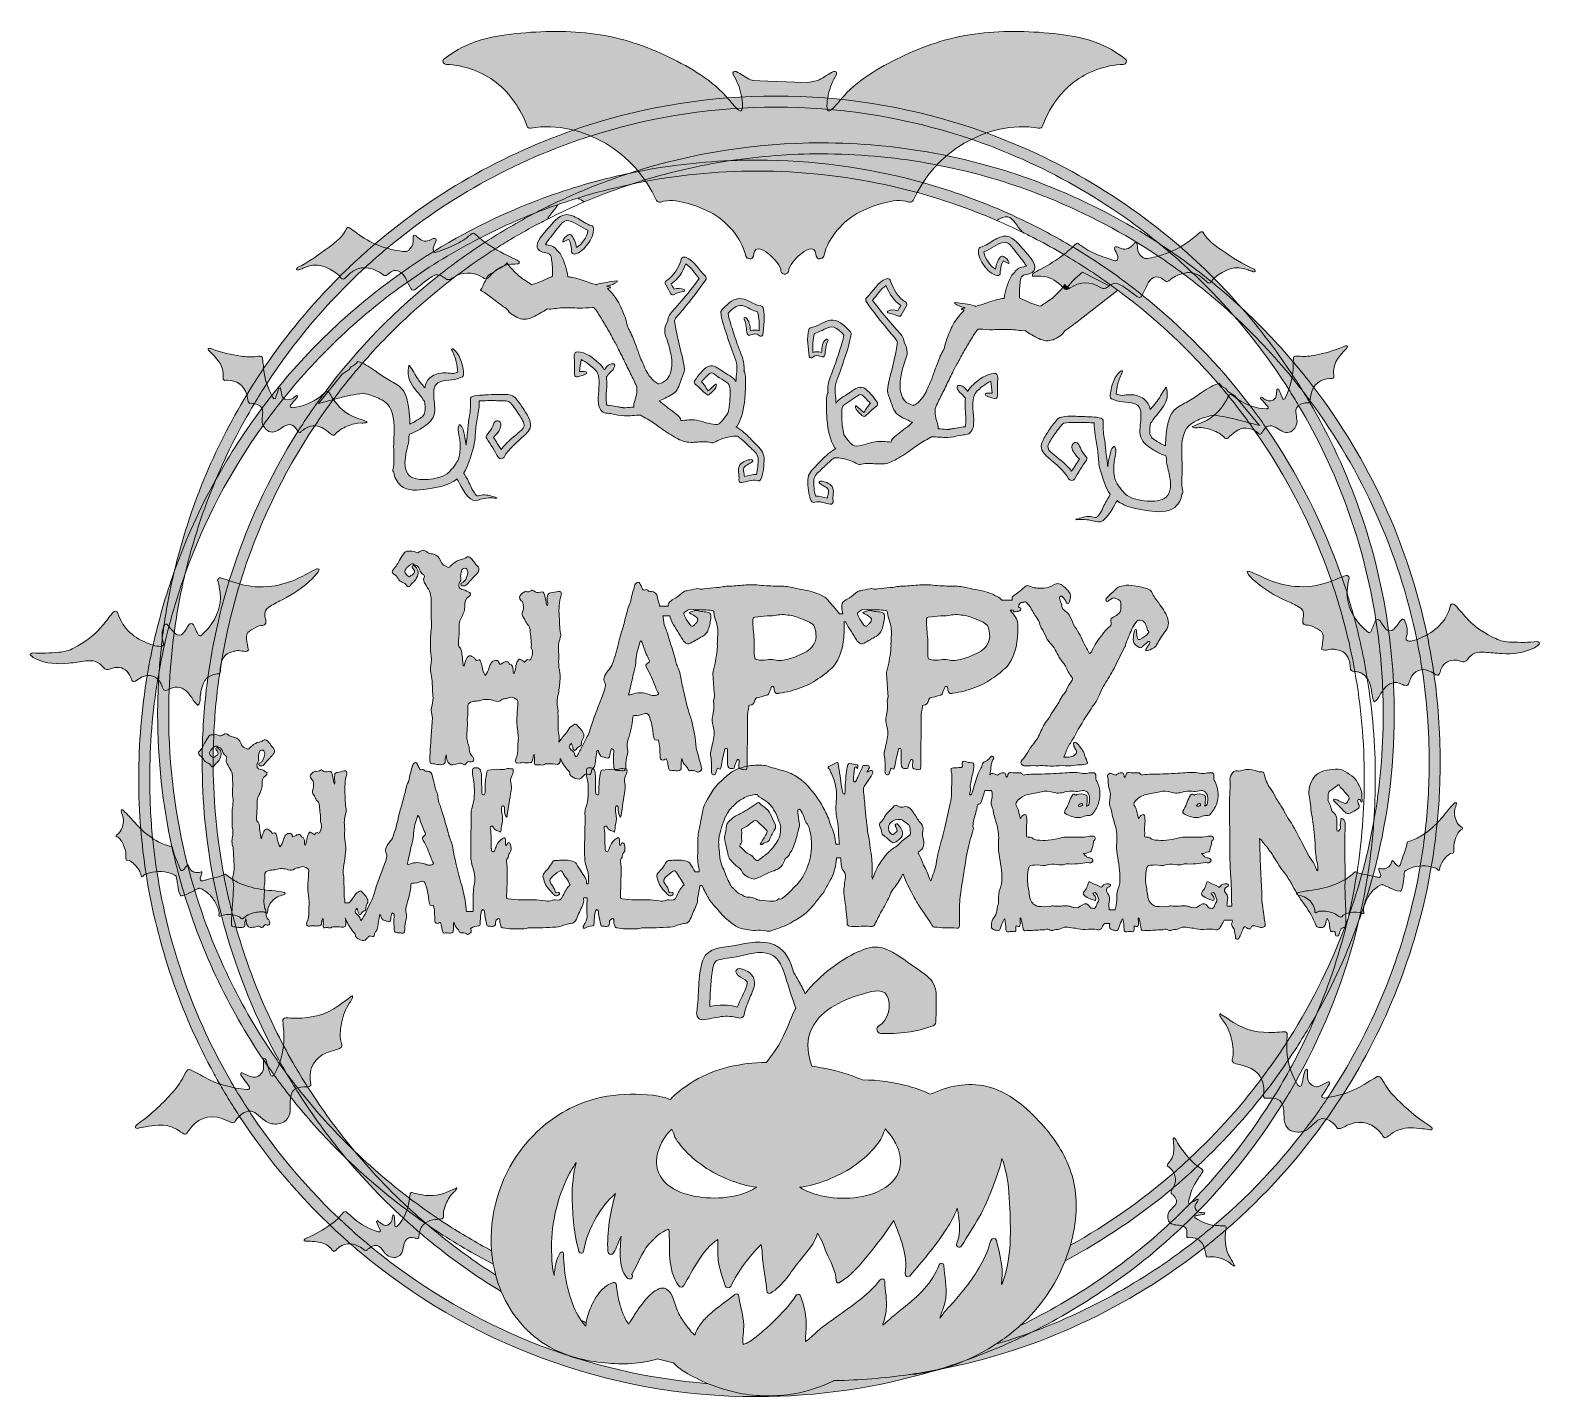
# Model space of a CAD drawing. Extents: x 36 to 964, y -930 to -90.
import ezdxf

# ---------------------------------------------------------------- set-up
doc = ezdxf.new("R2010")
doc.units = 0
doc.header["$MEASUREMENT"] = 0
doc.layers.add('Layer 1', color=7, linetype='Continuous', lineweight=0)

# ---------------------------------------------------------------- blocks, each defined once
blk = doc.blocks.new('Block_2')
at = {"layer": 'Layer 1', "true_color": 0x000000, "transparency": 33554687}
h = blk.add_hatch(color=18, dxfattribs=at)
h.dxf.hatch_style = 2
edge = h.paths.add_edge_path()
edge.add_spline(control_points=[(474.72, -337.23), (473.3, -336.02), (471.71, -334.77), (469.97, -333.89), (470.18, -333.8), (470.38, -333.64), (470.54, -333.39), (473.69, -328.66), (474.75, -322.27), (475.29, -316.72), (475.57, -313.83), (475.74, -310.9), (475.69, -308), (475.65, -305.44), (476.03, -302.22), (475.02, -299.82), (474.97, -299.7), (474.84, -299.66), (474.75, -299.72), (474.83, -298.46), (474.86, -297.21), (474.77, -295.98), (474.5, -292.39), (472.95, -289.01), (471.7, -285.69), (470.32, -282.01), (469.11, -278.27), (467.85, -274.55), (466.69, -271.12), (465.62, -267.66), (464.98, -264.09), (467.42, -261.67), (469.99, -258.43), (473.72, -259.3), (477.06, -260.08), (479.79, -262.38), (483.13, -263.15), (484.07, -266.89), (484.31, -270.99), (484.09, -274.87), (482.48, -274.17), (480.58, -274.25), (478.83, -274.76), (478.28, -271.88), (478.38, -268.22), (475.73, -266.64), (475.08, -266.25), (474.39, -267.16), (474.8, -267.73), (476.53, -270.13), (475.99, -273.97), (476.82, -276.74), (477.01, -277.33), (477.77, -277.74), (478.36, -277.49), (480.03, -276.79), (482.76, -276.1), (484.13, -277.72), (484.72, -278.42), (486.18, -278.41), (486.29, -277.27), (486.79, -271.73), (488.09, -266.28), (486.57, -260.77), (486.39, -260.14), (485.72, -259.55), (485.07, -259.47), (480.88, -258.96), (477.66, -255.6), (473.44, -255.04), (468.54, -254.39), (465.23, -257.99), (461.98, -261.06), (461.11, -261.89), (460.45, -262.47), (460.56, -263.77), (460.66, -264.96), (460.99, -266.19), (461.25, -267.35), (461.78, -269.73), (462.47, -272.05), (463.22, -274.36), (464.73, -278.98), (466.27, -283.61), (467.98, -288.16), (468.78, -290.28), (469.74, -292.44), (470.2, -294.67), (470.55, -296.36), (470.46, -298.1), (470.31, -299.82), (470.12, -301.91), (469.94, -304), (469.73, -306.09), (468.21, -303.06), (464.56, -301.67), (461.89, -299.88), (459.17, -298.07), (456.36, -295.22), (452.81, -296.66), (450.98, -297.41), (449.64, -299.09), (448.35, -300.53), (446.92, -302.13), (445.6, -303.78), (444.44, -305.58), (444.04, -306.21), (444.31, -307.4), (444.92, -307.8), (447.51, -309.47), (449.52, -312.01), (451.86, -314), (452.2, -314.29), (452.82, -314.38), (453.18, -314.07), (454.87, -312.64), (457.95, -310.39), (457.88, -307.93), (457.88, -307.68), (457.55, -307.52), (457.35, -307.67), (455.71, -308.88), (454.34, -310.42), (452.73, -311.69), (451.91, -310.62), (451.29, -309.37), (450.51, -308.3), (449.95, -307.54), (449.35, -306.81), (448.68, -306.15), (449.78, -304.86), (450.98, -303.66), (452.2, -302.5), (453.22, -301.54), (454.11, -300.21), (455.58, -300.83), (457.13, -301.49), (458.41, -302.86), (459.81, -303.77), (461.47, -304.84), (463.26, -305.74), (464.78, -306.99), (466.1, -308.07), (466.18, -309.4), (466.25, -311.05), (466.34, -312.9), (466.2, -314.74), (466.18, -316.58), (466.15, -318.77), (465.86, -320.91), (465.44, -323.07), (465.29, -323.85), (465.13, -324.63), (464.95, -325.42), (463.86, -327.19), (462.43, -328.74), (461.11, -330.34), (460.03, -331.66), (459.12, -332.5), (457.34, -332.41), (453.28, -332.22), (449.56, -330.46), (445.62, -329.73), (442.4, -329.14), (439.21, -329.77), (436, -329.93), (435.99, -328.13), (434.22, -326.91), (432.95, -325.88), (431.42, -324.63), (429.81, -323.47), (428.25, -322.26), (426.69, -321.05), (425.13, -319.85), (423.62, -318.56), (423.34, -318.32), (423.04, -318.04), (422.74, -317.75), (424, -317.27), (425.23, -316.68), (426.41, -316.1), (429.08, -314.79), (432.12, -313.57), (433.73, -310.93), (435.12, -308.64), (435.74, -305.85), (436.79, -303.39), (437.76, -301.12), (438.47, -298.97), (438.01, -296.46), (436.7, -289.18), (434.52, -282.11), (433.16, -274.83), (432.85, -273.15), (432.49, -271.46), (432.22, -269.77), (432.09, -268.95), (432.06, -268.27), (432.39, -267.64), (432.84, -266.75), (433.61, -265.99), (434.25, -265.23), (435.33, -263.95), (436.44, -262.69), (437.51, -261.4), (442.23, -255.69), (447.02, -249.86), (451.17, -243.72), (451.76, -242.84), (451.75, -241.82), (450.95, -241.07), (446.94, -237.33), (444.32, -231.56), (438.89, -229.56), (438.05, -229.26), (436.81, -229.44), (436.47, -230.43), (434.62, -235.67), (431.93, -241.05), (426.98, -243.99), (426.21, -244.45), (426.14, -245.51), (426.57, -246.21), (427.73, -248.1), (428.76, -250.06), (429.87, -251.99), (430.3, -252.73), (431.29, -252.76), (431.96, -252.38), (433.78, -251.33), (435.95, -251.09), (437.95, -250.53), (438.45, -250.4), (438.41, -249.72), (438.01, -249.5), (436.02, -248.43), (433.87, -248.54), (431.81, -249.24), (431.23, -248.11), (430.64, -246.98), (430.02, -245.87), (434.4, -242.96), (437.14, -238.55), (439.09, -233.71), (442.46, -235.81), (444.67, -239.71), (447.33, -242.7), (442.99, -248.84), (437.98, -254.53), (433.08, -260.22), (431.53, -262.01), (429.51, -263.88), (428.52, -266.08), (428.13, -266.95), (427.97, -267.86), (427.97, -268.79), (426.82, -270.62), (426.07, -272.67), (426.05, -274.67), (426.03, -276.43), (426.69, -278.19), (427.29, -279.82), (427.91, -281.5), (428.44, -283.17), (428.89, -284.9), (429.76, -288.25), (430.46, -291.68), (430.47, -295.15), (430.47, -298.48), (429.67, -301.91), (427.49, -304.5), (426.19, -306.05), (424.28, -306.76), (422.41, -307.4), (422.38, -307.42), (422.34, -307.43), (422.3, -307.44), (422.18, -307.4), (422.07, -307.35), (421.97, -307.3), (421.09, -306.89), (420.35, -306.36), (419.61, -305.74), (418.04, -304.43), (416.75, -302.84), (415.67, -301.11), (413.91, -298.29), (412.9, -295.05), (411.34, -292.14), (411.11, -291.44), (410.87, -290.79), (410.68, -290.24), (409.81, -287.7), (408.87, -285.19), (407.96, -282.66), (406.89, -279.68), (405.61, -276.8), (404.15, -273.99), (403.8, -273.32), (403.45, -272.64), (403.08, -271.97), (402.58, -268.25), (400.94, -264.55), (399.54, -261.21), (398.15, -257.9), (396.32, -254.81), (393.99, -252.08), (393.04, -250.96), (392.03, -249.87), (390.95, -248.87), (391.44, -248.71), (391.93, -248.55), (392.44, -248.41), (392.74, -248.33), (392.68, -247.88), (392.4, -247.83), (391.71, -247.71), (391.04, -247.55), (390.35, -247.41), (390.64, -247.32), (390.92, -247.24), (391.19, -247.16), (393.18, -246.59), (395.12, -246.04), (396.78, -244.78), (397.07, -244.56), (396.92, -244.12), (396.56, -244.13), (394.49, -244.16), (392.52, -244.64), (390.49, -245), (388.64, -245.32), (386.46, -245.4), (384.72, -246.11), (384.45, -246.22), (384.26, -246.39), (384.13, -246.58), (381.02, -245.6), (377.9, -244.56), (374.8, -243.52), (372.99, -242.92), (371.16, -242.33), (369.28, -241.98), (368.47, -241.83), (367.51, -241.65), (366.56, -241.59), (366.14, -239.34), (365.62, -237.1), (364.97, -234.91), (364.27, -232.53), (363.41, -230.2), (362.16, -228.06), (361.59, -227.09), (360.9, -226.09), (359.98, -225.47), (359.54, -224.75), (358.97, -224.1), (358.21, -223.56), (357.1, -222.77), (355.91, -222.35), (354.58, -222.1), (354.09, -222.01), (353.59, -221.95), (353.11, -221.85), (353.11, -221.85), (352.96, -221.82), (352.8, -221.78), (352.89, -221.6), (352.98, -221.4), (353.03, -221.31), (353.42, -220.59), (353.88, -219.94), (354.36, -219.3), (355.53, -217.7), (356.83, -216.21), (358.05, -214.66), (359.35, -213), (360.54, -211.25), (361.93, -209.67), (363.36, -208.04), (364.77, -206.63), (367.04, -207.12), (371.39, -208.06), (374.72, -211.47), (378.87, -213.02), (378.75, -215.3), (377.41, -217.63), (376.15, -219.4), (375.02, -221), (373.61, -222.69), (371.86, -223.68), (371.44, -220.94), (370.49, -218.15), (368.66, -216.11), (368.18, -215.57), (367.45, -215.3), (366.79, -215.75), (365.28, -216.81), (363.89, -217.94), (363.41, -219.8), (363.34, -220.03), (363.63, -220.15), (363.8, -220.06), (364.85, -219.49), (365.95, -219.05), (367.04, -218.57), (368.34, -220.86), (368.83, -223.43), (368.85, -226.08), (368.86, -226.9), (369.76, -227.71), (370.58, -227.58), (374.06, -227.04), (376.87, -224.14), (378.83, -221.4), (380.76, -218.68), (382.71, -215.11), (382.24, -211.65), (382.14, -210.85), (381.64, -210.29), (380.85, -210.09), (377.91, -209.33), (375.41, -207.35), (372.83, -205.84), (370.56, -204.51), (367.65, -203), (364.93, -203.4), (360.37, -204.08), (357.18, -208.82), (354.28, -211.96), (352.82, -213.54), (351.39, -215.15), (350.11, -216.87), (348.95, -218.45), (347.52, -220.39), (347.59, -222.46), (347.69, -225.44), (350.42, -226.47), (352.91, -226.93), (353.99, -227.12), (355.14, -227.22), (355.79, -228.24), (356.45, -229.28), (356.48, -230.95), (356.67, -232.14), (357.14, -235.2), (357.11, -238.25), (356.99, -241.3), (356.26, -241.64), (355.56, -241.99), (354.9, -242.3), (352.57, -243.4), (350.2, -244.44), (347.77, -245.32), (346.6, -245.74), (345.41, -246.13), (344.21, -246.45), (343.52, -245.97), (342.84, -245.44), (342.15, -245.02), (340.97, -244.29), (339.81, -243.55), (338.68, -242.75), (336.17, -240.98), (333.82, -238.84), (331.83, -236.51), (330.88, -235.41), (330, -234.25), (329.18, -233.05), (328.56, -233.9), (327.71, -234.67), (326.57, -235.3), (323.29, -237.1), (320.12, -239.07), (317.08, -241.24), (315.96, -243.76), (314.74, -246.23), (313.61, -248.68), (313.41, -249.11), (313.16, -249.49), (312.88, -249.85), (315.11, -251.07), (317.15, -252.6), (319.16, -254.14), (321.54, -255.98), (323.93, -257.79), (326.37, -259.55), (327.27, -260.2), (328.17, -260.83), (329.09, -261.43), (330.63, -264.06), (333.54, -265.9), (336.33, -266.98), (339.41, -268.16), (342.22, -267.7), (345.12, -266.29), (348.08, -264.84), (350.96, -263.07), (353.87, -261.38), (355.23, -261.58), (356.92, -261.32), (358.21, -261.16), (359.89, -260.94), (361.56, -260.74), (363.25, -260.67), (366.64, -260.52), (370.03, -260.73), (373.42, -260.83), (376.14, -260.91), (378.85, -260.63), (381.56, -260.46), (381.86, -260.44), (382.17, -260.42), (382.47, -260.4), (382.64, -260.61), (382.8, -260.82), (382.97, -261.03), (384.72, -263.3), (386.22, -265.75), (387.69, -268.21), (389.16, -270.65), (390.63, -273.1), (392.05, -275.57), (393.47, -278.02), (394.57, -280.61), (396.08, -282.99), (396.12, -283.06), (396.2, -283.09), (396.27, -283.08), (396.58, -284.22), (397.25, -285.37), (397.73, -286.35), (398.41, -287.74), (399.11, -289.11), (399.81, -290.48), (401.29, -293.39), (402.66, -296.36), (404.12, -299.28), (405.43, -301.91), (406.8, -304.52), (407.98, -307.22), (408.31, -307.97), (408.62, -308.73), (408.91, -309.5), (408.87, -310.57), (408.9, -311.64), (408.85, -312.71), (408.76, -314.31), (408.31, -315.68), (407.8, -317.2), (407.27, -318.79), (406.86, -320.3), (407.05, -321.71), (406.58, -321.75), (406.11, -321.79), (405.64, -321.82), (404, -321.95), (402.35, -322.12), (400.7, -322.09), (400.66, -322.09), (400.64, -322.09), (400.61, -322.09), (400.53, -322.07), (400.45, -322.06), (400.34, -322.04), (400, -321.99), (399.65, -321.96), (399.3, -321.9), (398.6, -321.79), (397.91, -321.66), (397.22, -321.52), (395.69, -321.22), (394.17, -320.86), (392.62, -320.71), (391.99, -320.64), (391.37, -320.61), (390.75, -320.55), (390.71, -320.55), (390.68, -320.54), (390.65, -320.54), (390.11, -319.78), (390.11, -318.18), (390.07, -317.33), (389.92, -314.43), (390.33, -311.54), (390.44, -308.65), (390.52, -306.78), (390.46, -304.85), (390.17, -302.98), (391.03, -302.23), (391.76, -301.28), (392.54, -300.47), (393.12, -299.88), (393.75, -299.33), (394.29, -298.71), (394.83, -298.09), (394.97, -297.52), (395.27, -296.78), (395.59, -295.98), (395.04, -294.96), (394.09, -295.07), (393.07, -295.18), (392.36, -295.24), (391.49, -295.91), (390.7, -296.5), (389.99, -297.3), (389.39, -298.08), (389.23, -298.29), (389.07, -298.52), (388.91, -298.75), (388.1, -297.19), (386.92, -295.84), (385.6, -294.64), (382.03, -291.37), (377.41, -287.86), (372.39, -287.66), (371.22, -287.61), (370.32, -288.9), (370.39, -289.96), (370.63, -293.86), (370.45, -297.78), (370.54, -301.68), (370.57, -302.76), (371.69, -303.29), (372.62, -303.05), (374.41, -302.59), (376.17, -302.24), (377.77, -301.26), (378.3, -300.94), (378.12, -299.99), (377.49, -299.92), (376.21, -299.79), (374.99, -299.72), (373.76, -299.8), (373.96, -297.36), (374.41, -294.96), (374.61, -292.52), (376.26, -293.16), (377.78, -294.22), (379.16, -295.27), (381.16, -296.79), (383.62, -298.56), (384.75, -300.87), (385.69, -302.8), (385.71, -305.33), (385.71, -307.42), (385.72, -310.21), (385.29, -312.99), (385.22, -315.78), (385.16, -318.32), (385.26, -321.5), (386.87, -323.62), (388.46, -325.73), (391.16, -325.35), (393.47, -325.78), (396.05, -326.25), (398.6, -327.03), (401.24, -327.09), (402.88, -327.13), (404.53, -327), (406.17, -326.9), (407.8, -326.8), (409.44, -326.69), (411.08, -326.63), (412.42, -327.5), (413.86, -328.25), (415.22, -329), (417.89, -330.48), (420.34, -332.22), (422.82, -334.01), (425.93, -336.27), (429.08, -338.4), (432.42, -340.31), (434.72, -341.63), (437.2, -342.86), (439.85, -343.21), (442.74, -343.61), (445.69, -343.18), (448.59, -343.1), (450.11, -343.05), (451.69, -343), (453.19, -343.22), (454.59, -343.42), (455.47, -344.15), (456.79, -343.33), (459.3, -341.79), (461.94, -340.85), (464.8, -340.21), (466.38, -339.85), (467.96, -339.62), (469.57, -339.54), (470, -339.52), (470.42, -339.52), (470.85, -339.53), (471.35, -339.92), (471.84, -340.32), (472.31, -340.7), (474.63, -342.61), (476.75, -344.74), (478.91, -346.82), (480.87, -348.72), (483.33, -350.25), (483.42, -353.22), (483.51, -356.38), (483.36, -360.07), (482.39, -363.2), (479.89, -362.95), (477.52, -363.81), (475.05, -364.38), (475.02, -363.84), (474.96, -363.29), (474.88, -362.76), (474.73, -361.66), (474.24, -360.14), (474.62, -359.05), (474.96, -358.05), (476.3, -357.58), (477.15, -357.08), (478.06, -356.53), (478.95, -355.95), (479.86, -355.39), (480.55, -354.96), (480.1, -353.94), (479.36, -353.96), (476.96, -354.03), (473.58, -355.14), (472.23, -357.26), (470.57, -359.88), (472.15, -363.29), (471.62, -366.11), (471.42, -367.15), (472.31, -368.23), (473.4, -368.11), (476.29, -367.8), (479.93, -365.82), (482.79, -366.89), (483.68, -367.23), (484.79, -366.98), (485.2, -366.03), (486.89, -362.14), (487.13, -357.39), (487.11, -353.18), (487.09, -349.31), (484.67, -347.07), (482.11, -344.51), (479.67, -342.05), (477.35, -339.49), (474.72, -337.23)], knot_values=[0, 0, 0, 0, 1, 1, 1, 2, 2, 2, 3, 3, 3, 4, 4, 4, 5, 5, 5, 6, 6, 6, 7, 7, 7, 8, 8, 8, 9, 9, 9, 10, 10, 10, 11, 11, 11, 12, 12, 12, 13, 13, 13, 14, 14, 14, 15, 15, 15, 16, 16, 16, 17, 17, 17, 18, 18, 18, 19, 19, 19, 20, 20, 20, 21, 21, 21, 22, 22, 22, 23, 23, 23, 24, 24, 24, 25, 25, 25, 26, 26, 26, 27, 27, 27, 28, 28, 28, 29, 29, 29, 30, 30, 30, 31, 31, 31, 32, 32, 32, 33, 33, 33, 34, 34, 34, 35, 35, 35, 36, 36, 36, 37, 37, 37, 38, 38, 38, 39, 39, 39, 40, 40, 40, 41, 41, 41, 42, 42, 42, 43, 43, 43, 44, 44, 44, 45, 45, 45, 46, 46, 46, 47, 47, 47, 48, 48, 48, 49, 49, 49, 50, 50, 50, 51, 51, 51, 52, 52, 52, 53, 53, 53, 54, 54, 54, 55, 55, 55, 56, 56, 56, 57, 57, 57, 58, 58, 58, 59, 59, 59, 60, 60, 60, 61, 61, 61, 62, 62, 62, 63, 63, 63, 64, 64, 64, 65, 65, 65, 66, 66, 66, 67, 67, 67, 68, 68, 68, 69, 69, 69, 70, 70, 70, 71, 71, 71, 72, 72, 72, 73, 73, 73, 74, 74, 74, 75, 75, 75, 76, 76, 76, 77, 77, 77, 78, 78, 78, 79, 79, 79, 80, 80, 80, 81, 81, 81, 82, 82, 82, 83, 83, 83, 84, 84, 84, 85, 85, 85, 86, 86, 86, 87, 87, 87, 88, 88, 88, 89, 89, 89, 90, 90, 90, 91, 91, 91, 92, 92, 92, 93, 93, 93, 94, 94, 94, 95, 95, 95, 96, 96, 96, 97, 97, 97, 98, 98, 98, 99, 99, 99, 100, 100, 100, 101, 101, 101, 102, 102, 102, 103, 103, 103, 104, 104, 104, 105, 105, 105, 106, 106, 106, 107, 107, 107, 108, 108, 108, 109, 109, 109, 110, 110, 110, 111, 111, 111, 112, 112, 112, 113, 113, 113, 114, 114, 114, 115, 115, 115, 116, 116, 116, 117, 117, 117, 118, 118, 118, 119, 119, 119, 120, 120, 120, 121, 121, 121, 122, 122, 122, 123, 123, 123, 124, 124, 124, 125, 125, 125, 126, 126, 126, 127, 127, 127, 128, 128, 128, 129, 129, 129, 130, 130, 130, 131, 131, 131, 132, 132, 132, 133, 133, 133, 134, 134, 134, 135, 135, 135, 136, 136, 136, 137, 137, 137, 138, 138, 138, 139, 139, 139, 140, 140, 140, 141, 141, 141, 142, 142, 142, 143, 143, 143, 144, 144, 144, 145, 145, 145, 146, 146, 146, 147, 147, 147, 148, 148, 148, 149, 149, 149, 150, 150, 150, 151, 151, 151, 152, 152, 152, 153, 153, 153, 154, 154, 154, 155, 155, 155, 156, 156, 156, 157, 157, 157, 158, 158, 158, 159, 159, 159, 160, 160, 160, 161, 161, 161, 162, 162, 162, 163, 163, 163, 164, 164, 164, 165, 165, 165, 166, 166, 166, 167, 167, 167, 168, 168, 168, 169, 169, 169, 170, 170, 170, 171, 171, 171, 172, 172, 172, 173, 173, 173, 174, 174, 174, 175, 175, 175, 176, 176, 176, 177, 177, 177, 178, 178, 178, 179, 179, 179, 180, 180, 180, 181, 181, 181, 182, 182, 182, 183, 183, 183, 184, 184, 184, 185, 185, 185, 186, 186, 186, 187, 187, 187, 188, 188, 188, 189, 189, 189, 190, 190, 190, 191, 191, 191, 192, 192, 192, 193, 193, 193, 194, 194, 194, 195, 195, 195, 196, 196, 196, 197, 197, 197, 198, 198, 198, 199, 199, 199, 200, 200, 200, 201, 201, 201, 202, 202, 202, 203, 203, 203, 204, 204, 204, 205, 205, 205, 206, 206, 206, 207, 207, 207, 208, 208, 208, 209, 209, 209, 210, 210, 210, 211, 211, 211, 212, 212, 212, 213, 213, 213, 214, 214, 214, 215, 215, 215, 216, 216, 216, 217, 217, 217, 218, 218, 218, 219, 219, 219, 220, 220, 220, 221, 221, 221, 222, 222, 222, 223, 223, 223, 224, 224, 224, 225, 225, 225, 226, 226, 226, 227, 227, 227, 228, 228, 228, 229, 229, 229, 230, 230, 230, 231, 231, 231, 232, 232, 232, 233, 233, 233, 234, 234, 234, 235, 235, 235, 236, 236, 236, 237, 237, 237, 238, 238, 238, 239, 239, 239, 240, 240, 240, 241, 241, 241, 242, 242, 242, 243, 243, 243, 244, 244, 244, 245, 245, 245, 246, 246, 246, 247, 247, 247, 248, 248, 248, 249, 249, 249, 249], degree=3, periodic=0)
h = blk.add_hatch(color=18, dxfattribs=at)
h.dxf.hatch_style = 2
edge = h.paths.add_edge_path()
edge.add_spline(control_points=[(339.53, -339.36), (335.13, -343.29), (330.04, -347.27), (327.32, -352.39), (326.72, -353.53), (324.51, -353.97), (323.78, -352.65), (321.59, -348.68), (319.23, -344.82), (316.65, -341.04), (316.18, -340.36), (316.2, -339.49), (316.77, -338.87), (317.94, -337.58), (318.95, -336.05), (319.79, -334.56), (320.64, -333.03), (320.59, -331.38), (322.23, -330.3), (322.81, -329.91), (323.69, -329.98), (324.24, -330.4), (326.27, -331.96), (325.25, -334.33), (324.21, -336.19), (323.3, -337.81), (322.09, -339.05), (320.75, -340.3), (322.37, -342.76), (323.96, -345.25), (325.49, -347.76), (328.28, -343.96), (332.3, -340.8), (335.85, -337.7), (337.18, -336.55), (339.23, -335.19), (339.59, -333.44), (340.03, -331.22), (337.77, -328.35), (336.67, -326.54), (335.06, -323.9), (333.19, -321.4), (331.25, -318.97), (330.06, -317.51), (327.24, -317.86), (325.3, -317.82), (322.17, -317.75), (319.06, -317.64), (315.93, -317.75), (314.87, -317.79), (313.38, -317.97), (311.97, -317.92), (312.22, -320.44), (311.74, -323.17), (311.41, -325.52), (310.94, -328.79), (310.17, -332.02), (309.86, -335.3), (309.58, -338.3), (309.54, -341.32), (309.02, -344.28), (308.68, -346.29), (305.12, -358.7), (302.48, -362.19), (302.48, -362.19), (303.5, -363.84), (304.73, -366.02), (306.16, -368.55), (306.97, -371.43), (308.68, -373.84), (309.13, -374.48), (310, -375.94), (310.79, -376.25), (311.51, -376.52), (313.43, -375.78), (314.21, -375.72), (317.3, -375.45), (319.99, -376.49), (322.81, -377.39), (323.02, -377.45), (322.89, -377.73), (322.69, -377.7), (319.48, -377.35), (315.92, -377.34), (312.87, -378.37), (310.86, -379.05), (308.53, -379.52), (306.72, -378.14), (302.01, -374.53), (298.62, -365.41), (298.2, -365.89), (296.73, -367.62), (291.12, -369.89), (288.78, -370.41), (285.22, -371.18), (283.06, -371.75), (279.43, -372.17), (274.5, -372.75), (267.99, -373.65), (263.91, -370.03), (261.39, -367.79), (259.8, -364.91), (259.6, -361.94), (259.05, -361.33), (258.79, -360.48), (259.09, -359.54), (259.01, -359.67), (259.24, -358.92), (259.25, -358.83), (259.36, -358.41), (259.42, -357.97), (259.48, -357.54), (259.58, -356.5), (259.6, -355.46), (259.6, -354.42), (259.61, -352.22), (259.49, -350.02), (259.44, -347.83), (259.33, -342.88), (259.88, -337.94), (259.68, -332.99), (259.48, -327.92), (258.64, -321.95), (254.05, -318.52), (251.64, -316.73), (248.72, -315.49), (245.81, -314.55), (244.15, -314.02), (242.43, -313.62), (240.73, -313.2), (240.65, -313.17), (240.55, -313.14), (240.47, -313.13), (238.01, -313.65), (235.51, -313.97), (233.03, -314.44), (231.84, -314.67), (230.63, -314.93), (229.43, -315.21), (229.43, -315.21), (213.22, -319.53), (213.22, -319.53), (213.22, -319.53), (227.86, -301.37), (227.86, -301.37), (227.86, -301.37), (232.04, -298.66), (232.04, -298.66), (232.17, -298.41), (232.34, -298.15), (232.53, -297.91), (232.81, -297.57), (233.02, -297.21), (233.22, -296.83), (235.07, -296.2), (236.43, -295.02), (237.28, -293.58), (240.98, -294.73), (244.19, -296.71), (247.45, -299.02), (249.94, -300.78), (252.37, -302.61), (255.01, -304.19), (257.63, -305.75), (260.44, -307.07), (262.83, -308.92), (267.49, -312.52), (268.06, -318.25), (268.79, -323.45), (269.21, -326.31), (269.33, -329.21), (269.38, -332.11), (269.59, -332.01), (269.82, -331.91), (270.03, -331.82), (272.07, -330.85), (274.04, -329.7), (275.87, -328.44), (276.72, -327.86), (276.8, -327.88), (277.3, -327.34), (278.06, -326.5), (278.48, -325.64), (278.68, -324.56), (279.08, -322.43), (278.69, -320.21), (278.46, -318.06), (278.15, -317.87), (277.87, -317.62), (277.64, -317.25), (275.25, -313.45), (271.8, -310.27), (269.75, -306.29), (267.99, -302.86), (268.06, -299.76), (268.82, -296.15), (268.85, -296.02), (269.05, -295.98), (269.13, -296.09), (271.15, -298.78), (272.48, -301.8), (274.4, -304.57), (275.65, -306.39), (277.11, -308.09), (278.55, -309.8), (279.03, -307.25), (280.11, -304.89), (282.27, -303.22), (284.52, -301.5), (287.64, -300.6), (290.57, -300.62), (292.18, -300.64), (293.76, -300.84), (295.36, -301.02), (296.43, -301.14), (297.75, -300.51), (298.9, -300.2), (298.48, -297.81), (298.43, -296.28), (297.89, -293.91), (297.3, -291.37), (296.31, -288.85), (295.09, -286.52), (294.82, -286.03), (295.58, -285.67), (295.98, -285.96), (298.48, -287.74), (299.77, -290.32), (300.73, -293.02), (301.76, -295.86), (302.44, -298.79), (302.4, -301.78), (302.38, -302.25), (302.21, -302.84), (301.69, -303.09), (299.54, -304.11), (297.54, -304.7), (295.1, -304.98), (292.67, -305.24), (290.35, -305.27), (288.04, -306.07), (283.94, -307.47), (283.99, -311.38), (284.06, -314.84), (284.15, -318.83), (285.43, -322.91), (284.14, -326.84), (283.02, -330.27), (280.15, -332.36), (277.06, -334.33), (275.22, -335.51), (273.29, -336.58), (271.27, -337.49), (270.64, -337.77), (269.88, -338.1), (269.1, -338.35), (269.02, -338.8), (268.94, -339.25), (268.82, -339.7), (268.99, -342.88), (267.74, -346.34), (267.2, -349.32), (266.44, -353.5), (265.47, -358.75), (268.03, -362.6), (270.16, -365.79), (275.03, -366.3), (278.76, -366.21), (283.11, -366.08), (287.88, -365.27), (291.59, -363.11), (292.61, -362.5), (293.48, -361.74), (294.27, -360.9), (294.48, -360.43), (294.82, -360.01), (295.26, -359.72), (295.88, -358.95), (296.43, -358.16), (297.01, -357.37), (297.62, -356.53), (298.19, -355.66), (298.78, -354.78), (300.2, -351.05), (300.32, -348.74), (300.33, -345.64), (300.35, -343.38), (299.96, -341.11), (299.51, -338.9), (299.12, -337.02), (298.46, -334.47), (299.66, -332.75), (299.76, -332.58), (300.01, -332.43), (300.23, -332.55), (302.29, -333.7), (302.28, -336.9), (302.9, -338.91), (303.38, -340.45), (303.95, -345.13), (303.95, -345.13), (304.06, -342.37), (304.97, -337.58), (305.1, -334.82), (305.24, -331.82), (305.76, -328.86), (306.2, -325.9), (306.44, -324.26), (306.67, -322.62), (306.75, -320.97), (306.82, -319.38), (306.55, -317.81), (306.64, -316.25), (306.78, -314.23), (314.16, -314.35), (315.32, -314.25), (318.22, -314.01), (321.08, -313.95), (324, -313.89), (326.42, -313.83), (329.03, -313.8), (331.4, -314.35), (333.07, -314.75), (334.03, -315.63), (335, -316.88), (336.72, -319.1), (338.38, -321.34), (339.83, -323.73), (341.2, -325.97), (342.81, -328.43), (343.44, -330.96), (344.32, -334.51), (342.17, -337), (339.53, -339.36)], knot_values=[0, 0, 0, 0, 1, 1, 1, 2, 2, 2, 3, 3, 3, 4, 4, 4, 5, 5, 5, 6, 6, 6, 7, 7, 7, 8, 8, 8, 9, 9, 9, 10, 10, 10, 11, 11, 11, 12, 12, 12, 13, 13, 13, 14, 14, 14, 15, 15, 15, 16, 16, 16, 17, 17, 17, 18, 18, 18, 19, 19, 19, 20, 20, 20, 21, 21, 21, 22, 22, 22, 23, 23, 23, 24, 24, 24, 25, 25, 25, 26, 26, 26, 27, 27, 27, 28, 28, 28, 29, 29, 29, 30, 30, 30, 31, 31, 31, 32, 32, 32, 33, 33, 33, 34, 34, 34, 35, 35, 35, 36, 36, 36, 37, 37, 37, 38, 38, 38, 39, 39, 39, 40, 40, 40, 41, 41, 41, 42, 42, 42, 43, 43, 43, 44, 44, 44, 45, 45, 45, 46, 46, 46, 47, 47, 47, 48, 48, 48, 49, 49, 49, 50, 50, 50, 51, 51, 51, 52, 52, 52, 53, 53, 53, 54, 54, 54, 55, 55, 55, 56, 56, 56, 57, 57, 57, 58, 58, 58, 59, 59, 59, 60, 60, 60, 61, 61, 61, 62, 62, 62, 63, 63, 63, 64, 64, 64, 65, 65, 65, 66, 66, 66, 67, 67, 67, 68, 68, 68, 69, 69, 69, 70, 70, 70, 71, 71, 71, 72, 72, 72, 73, 73, 73, 74, 74, 74, 75, 75, 75, 76, 76, 76, 77, 77, 77, 78, 78, 78, 79, 79, 79, 80, 80, 80, 81, 81, 81, 82, 82, 82, 83, 83, 83, 84, 84, 84, 85, 85, 85, 86, 86, 86, 87, 87, 87, 88, 88, 88, 89, 89, 89, 90, 90, 90, 91, 91, 91, 92, 92, 92, 93, 93, 93, 94, 94, 94, 95, 95, 95, 96, 96, 96, 97, 97, 97, 98, 98, 98, 99, 99, 99, 100, 100, 100, 101, 101, 101, 102, 102, 102, 103, 103, 103, 104, 104, 104, 105, 105, 105, 106, 106, 106, 107, 107, 107, 108, 108, 108, 109, 109, 109, 110, 110, 110, 111, 111, 111, 111], degree=3, periodic=0)
at = {"layer": 'Layer 1'}
for points, knots in [([(474.72, -337.23), (473.3, -336.02), (471.71, -334.77), (469.97, -333.89), (470.18, -333.8), (470.38, -333.64), (470.54, -333.39), (473.69, -328.66), (474.75, -322.27), (475.29, -316.72), (475.57, -313.83), (475.74, -310.9), (475.69, -308), (475.65, -305.44), (476.03, -302.22), (475.02, -299.82), (474.97, -299.7), (474.84, -299.66), (474.75, -299.72), (474.83, -298.46), (474.86, -297.21), (474.77, -295.98), (474.5, -292.39), (472.95, -289.01), (471.7, -285.69), (470.32, -282.01), (469.11, -278.27), (467.85, -274.55), (466.69, -271.12), (465.62, -267.66), (464.98, -264.09), (467.42, -261.67), (469.99, -258.43), (473.72, -259.3), (477.06, -260.08), (479.79, -262.38), (483.13, -263.15), (484.07, -266.89), (484.31, -270.99), (484.09, -274.87), (482.48, -274.17), (480.58, -274.25), (478.83, -274.76), (478.28, -271.88), (478.38, -268.22), (475.73, -266.64), (475.08, -266.25), (474.39, -267.16), (474.8, -267.73), (476.53, -270.13), (475.99, -273.97), (476.82, -276.74), (477.01, -277.33), (477.77, -277.74), (478.36, -277.49), (480.03, -276.79), (482.76, -276.1), (484.13, -277.72), (484.72, -278.42), (486.18, -278.41), (486.29, -277.27), (486.79, -271.73), (488.09, -266.28), (486.57, -260.77), (486.39, -260.14), (485.72, -259.55), (485.07, -259.47), (480.88, -258.96), (477.66, -255.6), (473.44, -255.04), (468.54, -254.39), (465.23, -257.99), (461.98, -261.06), (461.11, -261.89), (460.45, -262.47), (460.56, -263.77), (460.66, -264.96), (460.99, -266.19), (461.25, -267.35), (461.78, -269.73), (462.47, -272.05), (463.22, -274.36), (464.73, -278.98), (466.27, -283.61), (467.98, -288.16), (468.78, -290.28), (469.74, -292.44), (470.2, -294.67), (470.55, -296.36), (470.46, -298.1), (470.31, -299.82), (470.12, -301.91), (469.94, -304), (469.73, -306.09), (468.21, -303.06), (464.56, -301.67), (461.89, -299.88), (459.17, -298.07), (456.36, -295.22), (452.81, -296.66), (450.98, -297.41), (449.64, -299.09), (448.35, -300.53), (446.92, -302.13), (445.6, -303.78), (444.44, -305.58), (444.04, -306.21), (444.31, -307.4), (444.92, -307.8), (447.51, -309.47), (449.52, -312.01), (451.86, -314), (452.2, -314.29), (452.82, -314.38), (453.18, -314.07), (454.87, -312.64), (457.95, -310.39), (457.88, -307.93), (457.88, -307.68), (457.55, -307.52), (457.35, -307.67), (455.71, -308.88), (454.34, -310.42), (452.73, -311.69), (451.91, -310.62), (451.29, -309.37), (450.51, -308.3), (449.95, -307.54), (449.35, -306.81), (448.68, -306.15), (449.78, -304.86), (450.98, -303.66), (452.2, -302.5), (453.22, -301.54), (454.11, -300.21), (455.58, -300.83), (457.13, -301.49), (458.41, -302.86), (459.81, -303.77), (461.47, -304.84), (463.26, -305.74), (464.78, -306.99), (466.1, -308.07), (466.18, -309.4), (466.25, -311.05), (466.34, -312.9), (466.2, -314.74), (466.18, -316.58), (466.15, -318.77), (465.86, -320.91), (465.44, -323.07), (465.29, -323.85), (465.13, -324.63), (464.95, -325.42), (463.86, -327.19), (462.43, -328.74), (461.11, -330.34), (460.03, -331.66), (459.12, -332.5), (457.34, -332.41), (453.28, -332.22), (449.56, -330.46), (445.62, -329.73), (442.4, -329.14), (439.21, -329.77), (436, -329.93), (435.99, -328.13), (434.22, -326.91), (432.95, -325.88), (431.42, -324.63), (429.81, -323.47), (428.25, -322.26), (426.69, -321.05), (425.13, -319.85), (423.62, -318.56), (423.34, -318.32), (423.04, -318.04), (422.74, -317.75), (424, -317.27), (425.23, -316.68), (426.41, -316.1), (429.08, -314.79), (432.12, -313.57), (433.73, -310.93), (435.12, -308.64), (435.74, -305.85), (436.79, -303.39), (437.76, -301.12), (438.47, -298.97), (438.01, -296.46), (436.7, -289.18), (434.52, -282.11), (433.16, -274.83), (432.85, -273.15), (432.49, -271.46), (432.22, -269.77), (432.09, -268.95), (432.06, -268.27), (432.39, -267.64), (432.84, -266.75), (433.61, -265.99), (434.25, -265.23), (435.33, -263.95), (436.44, -262.69), (437.51, -261.4), (442.23, -255.69), (447.02, -249.86), (451.17, -243.72), (451.76, -242.84), (451.75, -241.82), (450.95, -241.07), (446.94, -237.33), (444.32, -231.56), (438.89, -229.56), (438.05, -229.26), (436.81, -229.44), (436.47, -230.43), (434.62, -235.67), (431.93, -241.05), (426.98, -243.99), (426.21, -244.45), (426.14, -245.51), (426.57, -246.21), (427.73, -248.1), (428.76, -250.06), (429.87, -251.99), (430.3, -252.73), (431.29, -252.76), (431.96, -252.38), (433.78, -251.33), (435.95, -251.09), (437.95, -250.53), (438.45, -250.4), (438.41, -249.72), (438.01, -249.5), (436.02, -248.43), (433.87, -248.54), (431.81, -249.24), (431.23, -248.11), (430.64, -246.98), (430.02, -245.87), (434.4, -242.96), (437.14, -238.55), (439.09, -233.71), (442.46, -235.81), (444.67, -239.71), (447.33, -242.7), (442.99, -248.84), (437.98, -254.53), (433.08, -260.22), (431.53, -262.01), (429.51, -263.88), (428.52, -266.08), (428.13, -266.95), (427.97, -267.86), (427.97, -268.79), (426.82, -270.62), (426.07, -272.67), (426.05, -274.67), (426.03, -276.43), (426.69, -278.19), (427.29, -279.82), (427.91, -281.5), (428.44, -283.17), (428.89, -284.9), (429.76, -288.25), (430.46, -291.68), (430.47, -295.15), (430.47, -298.48), (429.67, -301.91), (427.49, -304.5), (426.19, -306.05), (424.28, -306.76), (422.41, -307.4), (422.38, -307.42), (422.34, -307.43), (422.3, -307.44), (422.18, -307.4), (422.07, -307.35), (421.97, -307.3), (421.09, -306.89), (420.35, -306.36), (419.61, -305.74), (418.04, -304.43), (416.75, -302.84), (415.67, -301.11), (413.91, -298.29), (412.9, -295.05), (411.34, -292.14), (411.11, -291.44), (410.87, -290.79), (410.68, -290.24), (409.81, -287.7), (408.87, -285.19), (407.96, -282.66), (406.89, -279.68), (405.61, -276.8), (404.15, -273.99), (403.8, -273.32), (403.45, -272.64), (403.08, -271.97), (402.58, -268.25), (400.94, -264.55), (399.54, -261.21), (398.15, -257.9), (396.32, -254.81), (393.99, -252.08), (393.04, -250.96), (392.03, -249.87), (390.95, -248.87), (391.44, -248.71), (391.93, -248.55), (392.44, -248.41), (392.74, -248.33), (392.68, -247.88), (392.4, -247.83), (391.71, -247.71), (391.04, -247.55), (390.35, -247.41), (390.64, -247.32), (390.92, -247.24), (391.19, -247.16), (393.18, -246.59), (395.12, -246.04), (396.78, -244.78), (397.07, -244.56), (396.92, -244.12), (396.56, -244.13), (394.49, -244.16), (392.52, -244.64), (390.49, -245), (388.64, -245.32), (386.46, -245.4), (384.72, -246.11), (384.45, -246.22), (384.26, -246.39), (384.13, -246.58), (381.02, -245.6), (377.9, -244.56), (374.8, -243.52), (372.99, -242.92), (371.16, -242.33), (369.28, -241.98), (368.47, -241.83), (367.51, -241.65), (366.56, -241.59), (366.14, -239.34), (365.62, -237.1), (364.97, -234.91), (364.27, -232.53), (363.41, -230.2), (362.16, -228.06), (361.59, -227.09), (360.9, -226.09), (359.98, -225.47), (359.54, -224.75), (358.97, -224.1), (358.21, -223.56), (357.1, -222.77), (355.91, -222.35), (354.58, -222.1), (354.09, -222.01), (353.59, -221.95), (353.11, -221.85), (353.11, -221.85), (352.96, -221.82), (352.8, -221.78), (352.89, -221.6), (352.98, -221.4), (353.03, -221.31), (353.42, -220.59), (353.88, -219.94), (354.36, -219.3), (355.53, -217.7), (356.83, -216.21), (358.05, -214.66), (359.35, -213), (360.54, -211.25), (361.93, -209.67), (363.36, -208.04), (364.77, -206.63), (367.04, -207.12), (371.39, -208.06), (374.72, -211.47), (378.87, -213.02), (378.75, -215.3), (377.41, -217.63), (376.15, -219.4), (375.02, -221), (373.61, -222.69), (371.86, -223.68), (371.44, -220.94), (370.49, -218.15), (368.66, -216.11), (368.18, -215.57), (367.45, -215.3), (366.79, -215.75), (365.28, -216.81), (363.89, -217.94), (363.41, -219.8), (363.34, -220.03), (363.63, -220.15), (363.8, -220.06), (364.85, -219.49), (365.95, -219.05), (367.04, -218.57), (368.34, -220.86), (368.83, -223.43), (368.85, -226.08), (368.86, -226.9), (369.76, -227.71), (370.58, -227.58), (374.06, -227.04), (376.87, -224.14), (378.83, -221.4), (380.76, -218.68), (382.71, -215.11), (382.24, -211.65), (382.14, -210.85), (381.64, -210.29), (380.85, -210.09), (377.91, -209.33), (375.41, -207.35), (372.83, -205.84), (370.56, -204.51), (367.65, -203), (364.93, -203.4), (360.37, -204.08), (357.18, -208.82), (354.28, -211.96), (352.82, -213.54), (351.39, -215.15), (350.11, -216.87), (348.95, -218.45), (347.52, -220.39), (347.59, -222.46), (347.69, -225.44), (350.42, -226.47), (352.91, -226.93), (353.99, -227.12), (355.14, -227.22), (355.79, -228.24), (356.45, -229.28), (356.48, -230.95), (356.67, -232.14), (357.14, -235.2), (357.11, -238.25), (356.99, -241.3), (356.26, -241.64), (355.56, -241.99), (354.9, -242.3), (352.57, -243.4), (350.2, -244.44), (347.77, -245.32), (346.6, -245.74), (345.41, -246.13), (344.21, -246.45), (343.52, -245.97), (342.84, -245.44), (342.15, -245.02), (340.97, -244.29), (339.81, -243.55), (338.68, -242.75), (336.17, -240.98), (333.82, -238.84), (331.83, -236.51), (330.88, -235.41), (330, -234.25), (329.18, -233.05), (328.56, -233.9), (327.71, -234.67), (326.57, -235.3), (323.29, -237.1), (320.12, -239.07), (317.08, -241.24), (315.96, -243.76), (314.74, -246.23), (313.61, -248.68), (313.41, -249.11), (313.16, -249.49), (312.88, -249.85), (315.11, -251.07), (317.15, -252.6), (319.16, -254.14), (321.54, -255.98), (323.93, -257.79), (326.37, -259.55), (327.27, -260.2), (328.17, -260.83), (329.09, -261.43), (330.63, -264.06), (333.54, -265.9), (336.33, -266.98), (339.41, -268.16), (342.22, -267.7), (345.12, -266.29), (348.08, -264.84), (350.96, -263.07), (353.87, -261.38), (355.23, -261.58), (356.92, -261.32), (358.21, -261.16), (359.89, -260.94), (361.56, -260.74), (363.25, -260.67), (366.64, -260.52), (370.03, -260.73), (373.42, -260.83), (376.14, -260.91), (378.85, -260.63), (381.56, -260.46), (381.86, -260.44), (382.17, -260.42), (382.47, -260.4), (382.64, -260.61), (382.8, -260.82), (382.97, -261.03), (384.72, -263.3), (386.22, -265.75), (387.69, -268.21), (389.16, -270.65), (390.63, -273.1), (392.05, -275.57), (393.47, -278.02), (394.57, -280.61), (396.08, -282.99), (396.12, -283.06), (396.2, -283.09), (396.27, -283.08), (396.58, -284.22), (397.25, -285.37), (397.73, -286.35), (398.41, -287.74), (399.11, -289.11), (399.81, -290.48), (401.29, -293.39), (402.66, -296.36), (404.12, -299.28), (405.43, -301.91), (406.8, -304.52), (407.98, -307.22), (408.31, -307.97), (408.62, -308.73), (408.91, -309.5), (408.87, -310.57), (408.9, -311.64), (408.85, -312.71), (408.76, -314.31), (408.31, -315.68), (407.8, -317.2), (407.27, -318.79), (406.86, -320.3), (407.05, -321.71), (406.58, -321.75), (406.11, -321.79), (405.64, -321.82), (404, -321.95), (402.35, -322.12), (400.7, -322.09), (400.66, -322.09), (400.64, -322.09), (400.61, -322.09), (400.53, -322.07), (400.45, -322.06), (400.34, -322.04), (400, -321.99), (399.65, -321.96), (399.3, -321.9), (398.6, -321.79), (397.91, -321.66), (397.22, -321.52), (395.69, -321.22), (394.17, -320.86), (392.62, -320.71), (391.99, -320.64), (391.37, -320.61), (390.75, -320.55), (390.71, -320.55), (390.68, -320.54), (390.65, -320.54), (390.11, -319.78), (390.11, -318.18), (390.07, -317.33), (389.92, -314.43), (390.33, -311.54), (390.44, -308.65), (390.52, -306.78), (390.46, -304.85), (390.17, -302.98), (391.03, -302.23), (391.76, -301.28), (392.54, -300.47), (393.12, -299.88), (393.75, -299.33), (394.29, -298.71), (394.83, -298.09), (394.97, -297.52), (395.27, -296.78), (395.59, -295.98), (395.04, -294.96), (394.09, -295.07), (393.07, -295.18), (392.36, -295.24), (391.49, -295.91), (390.7, -296.5), (389.99, -297.3), (389.39, -298.08), (389.23, -298.29), (389.07, -298.52), (388.91, -298.75), (388.1, -297.19), (386.92, -295.84), (385.6, -294.64), (382.03, -291.37), (377.41, -287.86), (372.39, -287.66), (371.22, -287.61), (370.32, -288.9), (370.39, -289.96), (370.63, -293.86), (370.45, -297.78), (370.54, -301.68), (370.57, -302.76), (371.69, -303.29), (372.62, -303.05), (374.41, -302.59), (376.17, -302.24), (377.77, -301.26), (378.3, -300.94), (378.12, -299.99), (377.49, -299.92), (376.21, -299.79), (374.99, -299.72), (373.76, -299.8), (373.96, -297.36), (374.41, -294.96), (374.61, -292.52), (376.26, -293.16), (377.78, -294.22), (379.16, -295.27), (381.16, -296.79), (383.62, -298.56), (384.75, -300.87), (385.69, -302.8), (385.71, -305.33), (385.71, -307.42), (385.72, -310.21), (385.29, -312.99), (385.22, -315.78), (385.16, -318.32), (385.26, -321.5), (386.87, -323.62), (388.46, -325.73), (391.16, -325.35), (393.47, -325.78), (396.05, -326.25), (398.6, -327.03), (401.24, -327.09), (402.88, -327.13), (404.53, -327), (406.17, -326.9), (407.8, -326.8), (409.44, -326.69), (411.08, -326.63), (412.42, -327.5), (413.86, -328.25), (415.22, -329), (417.89, -330.48), (420.34, -332.22), (422.82, -334.01), (425.93, -336.27), (429.08, -338.4), (432.42, -340.31), (434.72, -341.63), (437.2, -342.86), (439.85, -343.21), (442.74, -343.61), (445.69, -343.18), (448.59, -343.1), (450.11, -343.05), (451.69, -343), (453.19, -343.22), (454.59, -343.42), (455.47, -344.15), (456.79, -343.33), (459.3, -341.79), (461.94, -340.85), (464.8, -340.21), (466.38, -339.85), (467.96, -339.62), (469.57, -339.54), (470, -339.52), (470.42, -339.52), (470.85, -339.53), (471.35, -339.92), (471.84, -340.32), (472.31, -340.7), (474.63, -342.61), (476.75, -344.74), (478.91, -346.82), (480.87, -348.72), (483.33, -350.25), (483.42, -353.22), (483.51, -356.38), (483.36, -360.07), (482.39, -363.2), (479.89, -362.95), (477.52, -363.81), (475.05, -364.38), (475.02, -363.84), (474.96, -363.29), (474.88, -362.76), (474.73, -361.66), (474.24, -360.14), (474.62, -359.05), (474.96, -358.05), (476.3, -357.58), (477.15, -357.08), (478.06, -356.53), (478.95, -355.95), (479.86, -355.39), (480.55, -354.96), (480.1, -353.94), (479.36, -353.96), (476.96, -354.03), (473.58, -355.14), (472.23, -357.26), (470.57, -359.88), (472.15, -363.29), (471.62, -366.11), (471.42, -367.15), (472.31, -368.23), (473.4, -368.11), (476.29, -367.8), (479.93, -365.82), (482.79, -366.89), (483.68, -367.23), (484.79, -366.98), (485.2, -366.03), (486.89, -362.14), (487.13, -357.39), (487.11, -353.18), (487.09, -349.31), (484.67, -347.07), (482.11, -344.51), (479.67, -342.05), (477.35, -339.49), (474.72, -337.23)], [0, 0, 0, 0, 1, 1, 1, 2, 2, 2, 3, 3, 3, 4, 4, 4, 5, 5, 5, 6, 6, 6, 7, 7, 7, 8, 8, 8, 9, 9, 9, 10, 10, 10, 11, 11, 11, 12, 12, 12, 13, 13, 13, 14, 14, 14, 15, 15, 15, 16, 16, 16, 17, 17, 17, 18, 18, 18, 19, 19, 19, 20, 20, 20, 21, 21, 21, 22, 22, 22, 23, 23, 23, 24, 24, 24, 25, 25, 25, 26, 26, 26, 27, 27, 27, 28, 28, 28, 29, 29, 29, 30, 30, 30, 31, 31, 31, 32, 32, 32, 33, 33, 33, 34, 34, 34, 35, 35, 35, 36, 36, 36, 37, 37, 37, 38, 38, 38, 39, 39, 39, 40, 40, 40, 41, 41, 41, 42, 42, 42, 43, 43, 43, 44, 44, 44, 45, 45, 45, 46, 46, 46, 47, 47, 47, 48, 48, 48, 49, 49, 49, 50, 50, 50, 51, 51, 51, 52, 52, 52, 53, 53, 53, 54, 54, 54, 55, 55, 55, 56, 56, 56, 57, 57, 57, 58, 58, 58, 59, 59, 59, 60, 60, 60, 61, 61, 61, 62, 62, 62, 63, 63, 63, 64, 64, 64, 65, 65, 65, 66, 66, 66, 67, 67, 67, 68, 68, 68, 69, 69, 69, 70, 70, 70, 71, 71, 71, 72, 72, 72, 73, 73, 73, 74, 74, 74, 75, 75, 75, 76, 76, 76, 77, 77, 77, 78, 78, 78, 79, 79, 79, 80, 80, 80, 81, 81, 81, 82, 82, 82, 83, 83, 83, 84, 84, 84, 85, 85, 85, 86, 86, 86, 87, 87, 87, 88, 88, 88, 89, 89, 89, 90, 90, 90, 91, 91, 91, 92, 92, 92, 93, 93, 93, 94, 94, 94, 95, 95, 95, 96, 96, 96, 97, 97, 97, 98, 98, 98, 99, 99, 99, 100, 100, 100, 101, 101, 101, 102, 102, 102, 103, 103, 103, 104, 104, 104, 105, 105, 105, 106, 106, 106, 107, 107, 107, 108, 108, 108, 109, 109, 109, 110, 110, 110, 111, 111, 111, 112, 112, 112, 113, 113, 113, 114, 114, 114, 115, 115, 115, 116, 116, 116, 117, 117, 117, 118, 118, 118, 119, 119, 119, 120, 120, 120, 121, 121, 121, 122, 122, 122, 123, 123, 123, 124, 124, 124, 125, 125, 125, 126, 126, 126, 127, 127, 127, 128, 128, 128, 129, 129, 129, 130, 130, 130, 131, 131, 131, 132, 132, 132, 133, 133, 133, 134, 134, 134, 135, 135, 135, 136, 136, 136, 137, 137, 137, 138, 138, 138, 139, 139, 139, 140, 140, 140, 141, 141, 141, 142, 142, 142, 143, 143, 143, 144, 144, 144, 145, 145, 145, 146, 146, 146, 147, 147, 147, 148, 148, 148, 149, 149, 149, 150, 150, 150, 151, 151, 151, 152, 152, 152, 153, 153, 153, 154, 154, 154, 155, 155, 155, 156, 156, 156, 157, 157, 157, 158, 158, 158, 159, 159, 159, 160, 160, 160, 161, 161, 161, 162, 162, 162, 163, 163, 163, 164, 164, 164, 165, 165, 165, 166, 166, 166, 167, 167, 167, 168, 168, 168, 169, 169, 169, 170, 170, 170, 171, 171, 171, 172, 172, 172, 173, 173, 173, 174, 174, 174, 175, 175, 175, 176, 176, 176, 177, 177, 177, 178, 178, 178, 179, 179, 179, 180, 180, 180, 181, 181, 181, 182, 182, 182, 183, 183, 183, 184, 184, 184, 185, 185, 185, 186, 186, 186, 187, 187, 187, 188, 188, 188, 189, 189, 189, 190, 190, 190, 191, 191, 191, 192, 192, 192, 193, 193, 193, 194, 194, 194, 195, 195, 195, 196, 196, 196, 197, 197, 197, 198, 198, 198, 199, 199, 199, 200, 200, 200, 201, 201, 201, 202, 202, 202, 203, 203, 203, 204, 204, 204, 205, 205, 205, 206, 206, 206, 207, 207, 207, 208, 208, 208, 209, 209, 209, 210, 210, 210, 211, 211, 211, 212, 212, 212, 213, 213, 213, 214, 214, 214, 215, 215, 215, 216, 216, 216, 217, 217, 217, 218, 218, 218, 219, 219, 219, 220, 220, 220, 221, 221, 221, 222, 222, 222, 223, 223, 223, 224, 224, 224, 225, 225, 225, 226, 226, 226, 227, 227, 227, 228, 228, 228, 229, 229, 229, 230, 230, 230, 231, 231, 231, 232, 232, 232, 233, 233, 233, 234, 234, 234, 235, 235, 235, 236, 236, 236, 237, 237, 237, 238, 238, 238, 239, 239, 239, 240, 240, 240, 241, 241, 241, 242, 242, 242, 243, 243, 243, 244, 244, 244, 245, 245, 245, 246, 246, 246, 247, 247, 247, 248, 248, 248, 249, 249, 249, 249]), ([(339.53, -339.36), (335.13, -343.29), (330.04, -347.27), (327.32, -352.39), (326.72, -353.53), (324.51, -353.97), (323.78, -352.65), (321.59, -348.68), (319.23, -344.82), (316.65, -341.04), (316.18, -340.36), (316.2, -339.49), (316.77, -338.87), (317.94, -337.58), (318.95, -336.05), (319.79, -334.56), (320.64, -333.03), (320.59, -331.38), (322.23, -330.3), (322.81, -329.91), (323.69, -329.98), (324.24, -330.4), (326.27, -331.96), (325.25, -334.33), (324.21, -336.19), (323.3, -337.81), (322.09, -339.05), (320.75, -340.3), (322.37, -342.76), (323.96, -345.25), (325.49, -347.76), (328.28, -343.96), (332.3, -340.8), (335.85, -337.7), (337.18, -336.55), (339.23, -335.19), (339.59, -333.44), (340.03, -331.22), (337.77, -328.35), (336.67, -326.54), (335.06, -323.9), (333.19, -321.4), (331.25, -318.97), (330.06, -317.51), (327.24, -317.86), (325.3, -317.82), (322.17, -317.75), (319.06, -317.64), (315.93, -317.75), (314.87, -317.79), (313.38, -317.97), (311.97, -317.92), (312.22, -320.44), (311.74, -323.17), (311.41, -325.52), (310.94, -328.79), (310.17, -332.02), (309.86, -335.3), (309.58, -338.3), (309.54, -341.32), (309.02, -344.28), (308.68, -346.29), (305.12, -358.7), (302.48, -362.19), (302.48, -362.19), (303.5, -363.84), (304.73, -366.02), (306.16, -368.55), (306.97, -371.43), (308.68, -373.84), (309.13, -374.48), (310, -375.94), (310.79, -376.25), (311.51, -376.52), (313.43, -375.78), (314.21, -375.72), (317.3, -375.45), (319.99, -376.49), (322.81, -377.39), (323.02, -377.45), (322.89, -377.73), (322.69, -377.7), (319.48, -377.35), (315.92, -377.34), (312.87, -378.37), (310.86, -379.05), (308.53, -379.52), (306.72, -378.14), (302.01, -374.53), (298.62, -365.41), (298.2, -365.89), (296.73, -367.62), (291.12, -369.89), (288.78, -370.41), (285.22, -371.18), (283.06, -371.75), (279.43, -372.17), (274.5, -372.75), (267.99, -373.65), (263.91, -370.03), (261.39, -367.79), (259.8, -364.91), (259.6, -361.94), (259.05, -361.33), (258.79, -360.48), (259.09, -359.54), (259.01, -359.67), (259.24, -358.92), (259.25, -358.83), (259.36, -358.41), (259.42, -357.97), (259.48, -357.54), (259.58, -356.5), (259.6, -355.46), (259.6, -354.42), (259.61, -352.22), (259.49, -350.02), (259.44, -347.83), (259.33, -342.88), (259.88, -337.94), (259.68, -332.99), (259.48, -327.92), (258.64, -321.95), (254.05, -318.52), (251.64, -316.73), (248.72, -315.49), (245.81, -314.55), (244.15, -314.02), (242.43, -313.62), (240.73, -313.2), (240.65, -313.17), (240.55, -313.14), (240.47, -313.13), (238.01, -313.65), (235.51, -313.97), (233.03, -314.44), (231.84, -314.67), (230.63, -314.93), (229.43, -315.21), (229.43, -315.21), (213.22, -319.53), (213.22, -319.53), (213.22, -319.53), (227.86, -301.37), (227.86, -301.37), (227.86, -301.37), (232.04, -298.66), (232.04, -298.66), (232.17, -298.41), (232.34, -298.15), (232.53, -297.91), (232.81, -297.57), (233.02, -297.21), (233.22, -296.83), (235.07, -296.2), (236.43, -295.02), (237.28, -293.58), (240.98, -294.73), (244.19, -296.71), (247.45, -299.02), (249.94, -300.78), (252.37, -302.61), (255.01, -304.19), (257.63, -305.75), (260.44, -307.07), (262.83, -308.92), (267.49, -312.52), (268.06, -318.25), (268.79, -323.45), (269.21, -326.31), (269.33, -329.21), (269.38, -332.11), (269.59, -332.01), (269.82, -331.91), (270.03, -331.82), (272.07, -330.85), (274.04, -329.7), (275.87, -328.44), (276.72, -327.86), (276.8, -327.88), (277.3, -327.34), (278.06, -326.5), (278.48, -325.64), (278.68, -324.56), (279.08, -322.43), (278.69, -320.21), (278.46, -318.06), (278.15, -317.87), (277.87, -317.62), (277.64, -317.25), (275.25, -313.45), (271.8, -310.27), (269.75, -306.29), (267.99, -302.86), (268.06, -299.76), (268.82, -296.15), (268.85, -296.02), (269.05, -295.98), (269.13, -296.09), (271.15, -298.78), (272.48, -301.8), (274.4, -304.57), (275.65, -306.39), (277.11, -308.09), (278.55, -309.8), (279.03, -307.25), (280.11, -304.89), (282.27, -303.22), (284.52, -301.5), (287.64, -300.6), (290.57, -300.62), (292.18, -300.64), (293.76, -300.84), (295.36, -301.02), (296.43, -301.14), (297.75, -300.51), (298.9, -300.2), (298.48, -297.81), (298.43, -296.28), (297.89, -293.91), (297.3, -291.37), (296.31, -288.85), (295.09, -286.52), (294.82, -286.03), (295.58, -285.67), (295.98, -285.96), (298.48, -287.74), (299.77, -290.32), (300.73, -293.02), (301.76, -295.86), (302.44, -298.79), (302.4, -301.78), (302.38, -302.25), (302.21, -302.84), (301.69, -303.09), (299.54, -304.11), (297.54, -304.7), (295.1, -304.98), (292.67, -305.24), (290.35, -305.27), (288.04, -306.07), (283.94, -307.47), (283.99, -311.38), (284.06, -314.84), (284.15, -318.83), (285.43, -322.91), (284.14, -326.84), (283.02, -330.27), (280.15, -332.36), (277.06, -334.33), (275.22, -335.51), (273.29, -336.58), (271.27, -337.49), (270.64, -337.77), (269.88, -338.1), (269.1, -338.35), (269.02, -338.8), (268.94, -339.25), (268.82, -339.7), (268.99, -342.88), (267.74, -346.34), (267.2, -349.32), (266.44, -353.5), (265.47, -358.75), (268.03, -362.6), (270.16, -365.79), (275.03, -366.3), (278.76, -366.21), (283.11, -366.08), (287.88, -365.27), (291.59, -363.11), (292.61, -362.5), (293.48, -361.74), (294.27, -360.9), (294.48, -360.43), (294.82, -360.01), (295.26, -359.72), (295.88, -358.95), (296.43, -358.16), (297.01, -357.37), (297.62, -356.53), (298.19, -355.66), (298.78, -354.78), (300.2, -351.05), (300.32, -348.74), (300.33, -345.64), (300.35, -343.38), (299.96, -341.11), (299.51, -338.9), (299.12, -337.02), (298.46, -334.47), (299.66, -332.75), (299.76, -332.58), (300.01, -332.43), (300.23, -332.55), (302.29, -333.7), (302.28, -336.9), (302.9, -338.91), (303.38, -340.45), (303.95, -345.13), (303.95, -345.13), (304.06, -342.37), (304.97, -337.58), (305.1, -334.82), (305.24, -331.82), (305.76, -328.86), (306.2, -325.9), (306.44, -324.26), (306.67, -322.62), (306.75, -320.97), (306.82, -319.38), (306.55, -317.81), (306.64, -316.25), (306.78, -314.23), (314.16, -314.35), (315.32, -314.25), (318.22, -314.01), (321.08, -313.95), (324, -313.89), (326.42, -313.83), (329.03, -313.8), (331.4, -314.35), (333.07, -314.75), (334.03, -315.63), (335, -316.88), (336.72, -319.1), (338.38, -321.34), (339.83, -323.73), (341.2, -325.97), (342.81, -328.43), (343.44, -330.96), (344.32, -334.51), (342.17, -337), (339.53, -339.36)], [0, 0, 0, 0, 1, 1, 1, 2, 2, 2, 3, 3, 3, 4, 4, 4, 5, 5, 5, 6, 6, 6, 7, 7, 7, 8, 8, 8, 9, 9, 9, 10, 10, 10, 11, 11, 11, 12, 12, 12, 13, 13, 13, 14, 14, 14, 15, 15, 15, 16, 16, 16, 17, 17, 17, 18, 18, 18, 19, 19, 19, 20, 20, 20, 21, 21, 21, 22, 22, 22, 23, 23, 23, 24, 24, 24, 25, 25, 25, 26, 26, 26, 27, 27, 27, 28, 28, 28, 29, 29, 29, 30, 30, 30, 31, 31, 31, 32, 32, 32, 33, 33, 33, 34, 34, 34, 35, 35, 35, 36, 36, 36, 37, 37, 37, 38, 38, 38, 39, 39, 39, 40, 40, 40, 41, 41, 41, 42, 42, 42, 43, 43, 43, 44, 44, 44, 45, 45, 45, 46, 46, 46, 47, 47, 47, 48, 48, 48, 49, 49, 49, 50, 50, 50, 51, 51, 51, 52, 52, 52, 53, 53, 53, 54, 54, 54, 55, 55, 55, 56, 56, 56, 57, 57, 57, 58, 58, 58, 59, 59, 59, 60, 60, 60, 61, 61, 61, 62, 62, 62, 63, 63, 63, 64, 64, 64, 65, 65, 65, 66, 66, 66, 67, 67, 67, 68, 68, 68, 69, 69, 69, 70, 70, 70, 71, 71, 71, 72, 72, 72, 73, 73, 73, 74, 74, 74, 75, 75, 75, 76, 76, 76, 77, 77, 77, 78, 78, 78, 79, 79, 79, 80, 80, 80, 81, 81, 81, 82, 82, 82, 83, 83, 83, 84, 84, 84, 85, 85, 85, 86, 86, 86, 87, 87, 87, 88, 88, 88, 89, 89, 89, 90, 90, 90, 91, 91, 91, 92, 92, 92, 93, 93, 93, 94, 94, 94, 95, 95, 95, 96, 96, 96, 97, 97, 97, 98, 98, 98, 99, 99, 99, 100, 100, 100, 101, 101, 101, 102, 102, 102, 103, 103, 103, 104, 104, 104, 105, 105, 105, 106, 106, 106, 107, 107, 107, 108, 108, 108, 109, 109, 109, 110, 110, 110, 111, 111, 111, 111])]:
    blk.add_open_spline(points, degree=3, knots=knots, dxfattribs=at)
blk = doc.blocks.new('Block_3')
at = {"layer": 'Layer 1', "true_color": 0x000000, "transparency": 33554687}
h = blk.add_hatch(color=18, dxfattribs=at)
h.dxf.hatch_style = 2
edge = h.paths.add_edge_path()
edge.add_spline(control_points=[(674.81, -248.69), (674.48, -248.94), (674.15, -249.18), (673.77, -249.29), (673.42, -249.39), (672.98, -249.44), (672.59, -249.36), (672.37, -249.33), (672.18, -249.27), (672.02, -249.16), (671.57, -248.85), (671.16, -248.46), (670.78, -248.05), (671.2, -247.49), (671.61, -246.91), (672.01, -246.33), (672.43, -246.91), (672.96, -247.46), (673.62, -247.94), (673.93, -248.17), (674.27, -248.37), (674.63, -248.58), (674.69, -248.62), (674.75, -248.65), (674.81, -248.69)], knot_values=[0, 0, 0, 0, 1, 1, 1, 2, 2, 2, 3, 3, 3, 4, 4, 4, 5, 5, 5, 6, 6, 6, 7, 7, 7, 8, 8, 8, 8], degree=3, periodic=0)
h = blk.add_hatch(color=18, dxfattribs=at)
h.dxf.hatch_style = 2
edge = h.paths.add_edge_path()
edge.add_spline(control_points=[(661.78, -352.73), (666.3, -356.66), (671.54, -360.63), (674.33, -365.74), (674.95, -366.88), (677.22, -367.31), (677.97, -365.99), (680.23, -362.03), (682.65, -358.18), (685.31, -354.41), (685.78, -353.74), (685.77, -352.87), (685.18, -352.25), (683.98, -350.96), (682.94, -349.44), (682.08, -347.95), (681.2, -346.42), (681.25, -344.78), (679.57, -343.7), (678.97, -343.32), (678.07, -343.38), (677.51, -343.8), (675.41, -345.36), (676.47, -347.72), (677.53, -349.57), (678.46, -351.19), (679.71, -352.43), (681.09, -353.68), (679.42, -356.13), (677.79, -358.62), (676.22, -361.12), (673.35, -357.32), (669.21, -354.17), (665.56, -351.08), (664.19, -349.93), (662.08, -348.58), (661.71, -346.83), (661.26, -344.62), (663.59, -341.76), (664.72, -339.95), (666.38, -337.31), (668.3, -334.83), (670.29, -332.4), (671.51, -330.94), (674.41, -331.29), (676.41, -331.25), (679.63, -331.18), (682.83, -331.07), (686.04, -331.18), (687.14, -331.22), (688.67, -331.4), (690.12, -331.35), (689.86, -333.86), (690.35, -336.59), (690.7, -338.93), (691.18, -342.19), (691.97, -345.42), (692.28, -348.69), (692.57, -351.68), (692.61, -354.69), (693.15, -357.65), (693.5, -359.65), (697.16, -372.03), (699.88, -375.51), (699.88, -375.51), (698.83, -377.16), (697.57, -379.34), (696.09, -381.86), (695.25, -384.74), (693.5, -387.14), (693.04, -387.78), (692.15, -389.23), (691.33, -389.54), (690.59, -389.81), (688.62, -389.07), (687.81, -389.01), (684.63, -388.75), (681.87, -389.78), (678.97, -390.68), (678.75, -390.74), (678.89, -391.02), (679.09, -390.99), (682.39, -390.64), (686.06, -390.63), (689.19, -391.66), (691.26, -392.33), (693.65, -392.8), (695.51, -391.43), (700.36, -387.83), (703.85, -378.72), (704.27, -379.21), (705.79, -380.93), (711.55, -383.19), (713.96, -383.71), (717.63, -384.48), (719.84, -385.05), (723.58, -385.47), (728.64, -386.05), (735.33, -386.95), (739.54, -383.34), (742.12, -381.1), (743.76, -378.23), (743.97, -375.27), (744.53, -374.65), (744.8, -373.81), (744.49, -372.87), (744.57, -373), (744.34, -372.25), (744.32, -372.17), (744.22, -371.74), (744.15, -371.31), (744.09, -370.87), (743.98, -369.83), (743.97, -368.8), (743.97, -367.76), (743.96, -365.57), (744.08, -363.37), (744.13, -361.19), (744.24, -356.25), (743.68, -351.32), (743.89, -346.38), (744.09, -341.32), (744.95, -335.37), (749.68, -331.95), (752.15, -330.17), (755.15, -328.92), (758.15, -327.99), (759.86, -327.46), (761.62, -327.06), (763.37, -326.64), (763.46, -326.61), (763.55, -326.58), (763.63, -326.57), (766.16, -327.09), (768.74, -327.41), (771.28, -327.88), (772.51, -328.11), (773.76, -328.37), (774.99, -328.64), (774.99, -328.64), (791.66, -332.95), (791.66, -332.95), (791.66, -332.95), (776.61, -314.84), (776.61, -314.84), (776.61, -314.84), (772.31, -312.14), (772.31, -312.14), (772.17, -311.88), (771.99, -311.63), (771.8, -311.39), (771.52, -311.05), (771.3, -310.69), (771.09, -310.31), (769.19, -309.68), (767.79, -308.5), (766.92, -307.06), (763.11, -308.21), (759.82, -310.19), (756.46, -312.5), (753.9, -314.25), (751.4, -316.07), (748.69, -317.65), (745.99, -319.21), (743.11, -320.53), (740.64, -322.38), (735.85, -325.96), (735.27, -331.67), (734.51, -336.87), (734.09, -339.72), (733.97, -342.62), (733.91, -345.5), (733.69, -345.41), (733.46, -345.31), (733.24, -345.21), (731.15, -344.25), (729.12, -343.1), (727.23, -341.84), (726.36, -341.26), (726.28, -341.29), (725.77, -340.74), (724.99, -339.91), (724.55, -339.05), (724.35, -337.98), (723.94, -335.85), (724.33, -333.63), (724.58, -331.49), (724.89, -331.3), (725.18, -331.05), (725.41, -330.68), (727.88, -326.89), (731.42, -323.72), (733.53, -319.74), (735.33, -316.33), (735.27, -313.23), (734.49, -309.64), (734.46, -309.5), (734.25, -309.47), (734.17, -309.58), (732.09, -312.26), (730.72, -315.26), (728.75, -318.03), (727.47, -319.85), (725.96, -321.54), (724.48, -323.25), (723.99, -320.71), (722.88, -318.35), (720.65, -316.69), (718.34, -314.97), (715.14, -314.07), (712.13, -314.09), (710.47, -314.12), (708.84, -314.31), (707.2, -314.49), (706.09, -314.61), (704.74, -313.98), (703.56, -313.67), (703.98, -311.29), (704.04, -309.76), (704.6, -307.4), (705.2, -304.87), (706.21, -302.35), (707.47, -300.02), (707.75, -299.54), (706.97, -299.18), (706.56, -299.47), (703.98, -301.24), (702.66, -303.82), (701.67, -306.51), (700.62, -309.35), (699.92, -312.27), (699.96, -315.25), (699.97, -315.72), (700.15, -316.3), (700.69, -316.56), (702.9, -317.57), (704.96, -318.16), (707.46, -318.44), (709.96, -318.7), (712.35, -318.73), (714.73, -319.53), (718.94, -320.93), (718.89, -324.83), (718.82, -328.28), (718.72, -332.25), (717.41, -336.32), (718.74, -340.25), (719.89, -343.67), (722.84, -345.76), (726.02, -347.72), (727.9, -348.89), (729.89, -349.97), (731.97, -350.88), (732.61, -351.15), (733.39, -351.48), (734.2, -351.73), (734.28, -352.18), (734.36, -352.63), (734.49, -353.07), (734.31, -356.25), (735.59, -359.7), (736.16, -362.67), (736.94, -366.84), (737.93, -372.08), (735.29, -375.92), (733.1, -379.11), (728.1, -379.62), (724.26, -379.52), (719.79, -379.4), (714.89, -378.59), (711.07, -376.43), (710.02, -375.82), (709.13, -375.06), (708.32, -374.23), (708.1, -373.76), (707.75, -373.34), (707.3, -373.05), (706.67, -372.29), (706.09, -371.49), (705.5, -370.7), (704.87, -369.87), (704.28, -369), (703.68, -368.12), (702.22, -364.4), (702.1, -362.09), (702.08, -359), (702.07, -356.74), (702.47, -354.49), (702.93, -352.28), (703.33, -350.4), (704.01, -347.86), (702.78, -346.14), (702.67, -345.97), (702.41, -345.83), (702.19, -345.95), (700.07, -347.1), (700.08, -350.28), (699.44, -352.29), (698.95, -353.82), (698.36, -358.5), (698.36, -358.5), (698.25, -355.74), (697.32, -350.96), (697.18, -348.21), (697.03, -345.21), (696.5, -342.27), (696.05, -339.31), (695.8, -337.68), (695.57, -336.03), (695.49, -334.39), (695.42, -332.81), (695.69, -331.24), (695.6, -329.68), (695.46, -327.67), (687.86, -327.79), (686.67, -327.69), (683.69, -327.45), (680.75, -327.39), (677.75, -327.33), (675.26, -327.27), (672.58, -327.24), (670.14, -327.79), (668.42, -328.18), (667.43, -329.07), (666.43, -330.31), (664.67, -332.53), (662.96, -334.77), (661.47, -337.14), (660.06, -339.38), (658.4, -341.83), (657.76, -344.35), (656.86, -347.9), (659.06, -350.38), (661.78, -352.73)], knot_values=[0, 0, 0, 0, 1, 1, 1, 2, 2, 2, 3, 3, 3, 4, 4, 4, 5, 5, 5, 6, 6, 6, 7, 7, 7, 8, 8, 8, 9, 9, 9, 10, 10, 10, 11, 11, 11, 12, 12, 12, 13, 13, 13, 14, 14, 14, 15, 15, 15, 16, 16, 16, 17, 17, 17, 18, 18, 18, 19, 19, 19, 20, 20, 20, 21, 21, 21, 22, 22, 22, 23, 23, 23, 24, 24, 24, 25, 25, 25, 26, 26, 26, 27, 27, 27, 28, 28, 28, 29, 29, 29, 30, 30, 30, 31, 31, 31, 32, 32, 32, 33, 33, 33, 34, 34, 34, 35, 35, 35, 36, 36, 36, 37, 37, 37, 38, 38, 38, 39, 39, 39, 40, 40, 40, 41, 41, 41, 42, 42, 42, 43, 43, 43, 44, 44, 44, 45, 45, 45, 46, 46, 46, 47, 47, 47, 48, 48, 48, 49, 49, 49, 50, 50, 50, 51, 51, 51, 52, 52, 52, 53, 53, 53, 54, 54, 54, 55, 55, 55, 56, 56, 56, 57, 57, 57, 58, 58, 58, 59, 59, 59, 60, 60, 60, 61, 61, 61, 62, 62, 62, 63, 63, 63, 64, 64, 64, 65, 65, 65, 66, 66, 66, 67, 67, 67, 68, 68, 68, 69, 69, 69, 70, 70, 70, 71, 71, 71, 72, 72, 72, 73, 73, 73, 74, 74, 74, 75, 75, 75, 76, 76, 76, 77, 77, 77, 78, 78, 78, 79, 79, 79, 80, 80, 80, 81, 81, 81, 82, 82, 82, 83, 83, 83, 84, 84, 84, 85, 85, 85, 86, 86, 86, 87, 87, 87, 88, 88, 88, 89, 89, 89, 90, 90, 90, 91, 91, 91, 92, 92, 92, 93, 93, 93, 94, 94, 94, 95, 95, 95, 96, 96, 96, 97, 97, 97, 98, 98, 98, 99, 99, 99, 100, 100, 100, 101, 101, 101, 102, 102, 102, 103, 103, 103, 104, 104, 104, 105, 105, 105, 106, 106, 106, 107, 107, 107, 108, 108, 108, 109, 109, 109, 110, 110, 110, 111, 111, 111, 111], degree=3, periodic=0)
at = {"layer": 'Layer 1'}
for points, knots in [([(674.81, -248.69), (674.48, -248.94), (674.15, -249.18), (673.77, -249.29), (673.42, -249.39), (672.98, -249.44), (672.59, -249.36), (672.37, -249.33), (672.18, -249.27), (672.02, -249.16), (671.57, -248.85), (671.16, -248.46), (670.78, -248.05), (671.2, -247.49), (671.61, -246.91), (672.01, -246.33), (672.43, -246.91), (672.96, -247.46), (673.62, -247.94), (673.93, -248.17), (674.27, -248.37), (674.63, -248.58), (674.69, -248.62), (674.75, -248.65), (674.81, -248.69)], [0, 0, 0, 0, 1, 1, 1, 2, 2, 2, 3, 3, 3, 4, 4, 4, 5, 5, 5, 6, 6, 6, 7, 7, 7, 8, 8, 8, 8]), ([(661.78, -352.73), (666.3, -356.66), (671.54, -360.63), (674.33, -365.74), (674.95, -366.88), (677.22, -367.31), (677.97, -365.99), (680.23, -362.03), (682.65, -358.18), (685.31, -354.41), (685.78, -353.74), (685.77, -352.87), (685.18, -352.25), (683.98, -350.96), (682.94, -349.44), (682.08, -347.95), (681.2, -346.42), (681.25, -344.78), (679.57, -343.7), (678.97, -343.32), (678.07, -343.38), (677.51, -343.8), (675.41, -345.36), (676.47, -347.72), (677.53, -349.57), (678.46, -351.19), (679.71, -352.43), (681.09, -353.68), (679.42, -356.13), (677.79, -358.62), (676.22, -361.12), (673.35, -357.32), (669.21, -354.17), (665.56, -351.08), (664.19, -349.93), (662.08, -348.58), (661.71, -346.83), (661.26, -344.62), (663.59, -341.76), (664.72, -339.95), (666.38, -337.31), (668.3, -334.83), (670.29, -332.4), (671.51, -330.94), (674.41, -331.29), (676.41, -331.25), (679.63, -331.18), (682.83, -331.07), (686.04, -331.18), (687.14, -331.22), (688.67, -331.4), (690.12, -331.35), (689.86, -333.86), (690.35, -336.59), (690.7, -338.93), (691.18, -342.19), (691.97, -345.42), (692.28, -348.69), (692.57, -351.68), (692.61, -354.69), (693.15, -357.65), (693.5, -359.65), (697.16, -372.03), (699.88, -375.51), (699.88, -375.51), (698.83, -377.16), (697.57, -379.34), (696.09, -381.86), (695.25, -384.74), (693.5, -387.14), (693.04, -387.78), (692.15, -389.23), (691.33, -389.54), (690.59, -389.81), (688.62, -389.07), (687.81, -389.01), (684.63, -388.75), (681.87, -389.78), (678.97, -390.68), (678.75, -390.74), (678.89, -391.02), (679.09, -390.99), (682.39, -390.64), (686.06, -390.63), (689.19, -391.66), (691.26, -392.33), (693.65, -392.8), (695.51, -391.43), (700.36, -387.83), (703.85, -378.72), (704.27, -379.21), (705.79, -380.93), (711.55, -383.19), (713.96, -383.71), (717.63, -384.48), (719.84, -385.05), (723.58, -385.47), (728.64, -386.05), (735.33, -386.95), (739.54, -383.34), (742.12, -381.1), (743.76, -378.23), (743.97, -375.27), (744.53, -374.65), (744.8, -373.81), (744.49, -372.87), (744.57, -373), (744.34, -372.25), (744.32, -372.17), (744.22, -371.74), (744.15, -371.31), (744.09, -370.87), (743.98, -369.83), (743.97, -368.8), (743.97, -367.76), (743.96, -365.57), (744.08, -363.37), (744.13, -361.19), (744.24, -356.25), (743.68, -351.32), (743.89, -346.38), (744.09, -341.32), (744.95, -335.37), (749.68, -331.95), (752.15, -330.17), (755.15, -328.92), (758.15, -327.99), (759.86, -327.46), (761.62, -327.06), (763.37, -326.64), (763.46, -326.61), (763.55, -326.58), (763.63, -326.57), (766.16, -327.09), (768.74, -327.41), (771.28, -327.88), (772.51, -328.11), (773.76, -328.37), (774.99, -328.64), (774.99, -328.64), (791.66, -332.95), (791.66, -332.95), (791.66, -332.95), (776.61, -314.84), (776.61, -314.84), (776.61, -314.84), (772.31, -312.14), (772.31, -312.14), (772.17, -311.88), (771.99, -311.63), (771.8, -311.39), (771.52, -311.05), (771.3, -310.69), (771.09, -310.31), (769.19, -309.68), (767.79, -308.5), (766.92, -307.06), (763.11, -308.21), (759.82, -310.19), (756.46, -312.5), (753.9, -314.25), (751.4, -316.07), (748.69, -317.65), (745.99, -319.21), (743.11, -320.53), (740.64, -322.38), (735.85, -325.96), (735.27, -331.67), (734.51, -336.87), (734.09, -339.72), (733.97, -342.62), (733.91, -345.5), (733.69, -345.41), (733.46, -345.31), (733.24, -345.21), (731.15, -344.25), (729.12, -343.1), (727.23, -341.84), (726.36, -341.26), (726.28, -341.29), (725.77, -340.74), (724.99, -339.91), (724.55, -339.05), (724.35, -337.98), (723.94, -335.85), (724.33, -333.63), (724.58, -331.49), (724.89, -331.3), (725.18, -331.05), (725.41, -330.68), (727.88, -326.89), (731.42, -323.72), (733.53, -319.74), (735.33, -316.33), (735.27, -313.23), (734.49, -309.64), (734.46, -309.5), (734.25, -309.47), (734.17, -309.58), (732.09, -312.26), (730.72, -315.26), (728.75, -318.03), (727.47, -319.85), (725.96, -321.54), (724.48, -323.25), (723.99, -320.71), (722.88, -318.35), (720.65, -316.69), (718.34, -314.97), (715.14, -314.07), (712.13, -314.09), (710.47, -314.12), (708.84, -314.31), (707.2, -314.49), (706.09, -314.61), (704.74, -313.98), (703.56, -313.67), (703.98, -311.29), (704.04, -309.76), (704.6, -307.4), (705.2, -304.87), (706.21, -302.35), (707.47, -300.02), (707.75, -299.54), (706.97, -299.18), (706.56, -299.47), (703.98, -301.24), (702.66, -303.82), (701.67, -306.51), (700.62, -309.35), (699.92, -312.27), (699.96, -315.25), (699.97, -315.72), (700.15, -316.3), (700.69, -316.56), (702.9, -317.57), (704.96, -318.16), (707.46, -318.44), (709.96, -318.7), (712.35, -318.73), (714.73, -319.53), (718.94, -320.93), (718.89, -324.83), (718.82, -328.28), (718.72, -332.25), (717.41, -336.32), (718.74, -340.25), (719.89, -343.67), (722.84, -345.76), (726.02, -347.72), (727.9, -348.89), (729.89, -349.97), (731.97, -350.88), (732.61, -351.15), (733.39, -351.48), (734.2, -351.73), (734.28, -352.18), (734.36, -352.63), (734.49, -353.07), (734.31, -356.25), (735.59, -359.7), (736.16, -362.67), (736.94, -366.84), (737.93, -372.08), (735.29, -375.92), (733.1, -379.11), (728.1, -379.62), (724.26, -379.52), (719.79, -379.4), (714.89, -378.59), (711.07, -376.43), (710.02, -375.82), (709.13, -375.06), (708.32, -374.23), (708.1, -373.76), (707.75, -373.34), (707.3, -373.05), (706.67, -372.29), (706.09, -371.49), (705.5, -370.7), (704.87, -369.87), (704.28, -369), (703.68, -368.12), (702.22, -364.4), (702.1, -362.09), (702.08, -359), (702.07, -356.74), (702.47, -354.49), (702.93, -352.28), (703.33, -350.4), (704.01, -347.86), (702.78, -346.14), (702.67, -345.97), (702.41, -345.83), (702.19, -345.95), (700.07, -347.1), (700.08, -350.28), (699.44, -352.29), (698.95, -353.82), (698.36, -358.5), (698.36, -358.5), (698.25, -355.74), (697.32, -350.96), (697.18, -348.21), (697.03, -345.21), (696.5, -342.27), (696.05, -339.31), (695.8, -337.68), (695.57, -336.03), (695.49, -334.39), (695.42, -332.81), (695.69, -331.24), (695.6, -329.68), (695.46, -327.67), (687.86, -327.79), (686.67, -327.69), (683.69, -327.45), (680.75, -327.39), (677.75, -327.33), (675.26, -327.27), (672.58, -327.24), (670.14, -327.79), (668.42, -328.18), (667.43, -329.07), (666.43, -330.31), (664.67, -332.53), (662.96, -334.77), (661.47, -337.14), (660.06, -339.38), (658.4, -341.83), (657.76, -344.35), (656.86, -347.9), (659.06, -350.38), (661.78, -352.73)], [0, 0, 0, 0, 1, 1, 1, 2, 2, 2, 3, 3, 3, 4, 4, 4, 5, 5, 5, 6, 6, 6, 7, 7, 7, 8, 8, 8, 9, 9, 9, 10, 10, 10, 11, 11, 11, 12, 12, 12, 13, 13, 13, 14, 14, 14, 15, 15, 15, 16, 16, 16, 17, 17, 17, 18, 18, 18, 19, 19, 19, 20, 20, 20, 21, 21, 21, 22, 22, 22, 23, 23, 23, 24, 24, 24, 25, 25, 25, 26, 26, 26, 27, 27, 27, 28, 28, 28, 29, 29, 29, 30, 30, 30, 31, 31, 31, 32, 32, 32, 33, 33, 33, 34, 34, 34, 35, 35, 35, 36, 36, 36, 37, 37, 37, 38, 38, 38, 39, 39, 39, 40, 40, 40, 41, 41, 41, 42, 42, 42, 43, 43, 43, 44, 44, 44, 45, 45, 45, 46, 46, 46, 47, 47, 47, 48, 48, 48, 49, 49, 49, 50, 50, 50, 51, 51, 51, 52, 52, 52, 53, 53, 53, 54, 54, 54, 55, 55, 55, 56, 56, 56, 57, 57, 57, 58, 58, 58, 59, 59, 59, 60, 60, 60, 61, 61, 61, 62, 62, 62, 63, 63, 63, 64, 64, 64, 65, 65, 65, 66, 66, 66, 67, 67, 67, 68, 68, 68, 69, 69, 69, 70, 70, 70, 71, 71, 71, 72, 72, 72, 73, 73, 73, 74, 74, 74, 75, 75, 75, 76, 76, 76, 77, 77, 77, 78, 78, 78, 79, 79, 79, 80, 80, 80, 81, 81, 81, 82, 82, 82, 83, 83, 83, 84, 84, 84, 85, 85, 85, 86, 86, 86, 87, 87, 87, 88, 88, 88, 89, 89, 89, 90, 90, 90, 91, 91, 91, 92, 92, 92, 93, 93, 93, 94, 94, 94, 95, 95, 95, 96, 96, 96, 97, 97, 97, 98, 98, 98, 99, 99, 99, 100, 100, 100, 101, 101, 101, 102, 102, 102, 103, 103, 103, 104, 104, 104, 105, 105, 105, 106, 106, 106, 107, 107, 107, 108, 108, 108, 109, 109, 109, 110, 110, 110, 111, 111, 111, 111])]:
    blk.add_open_spline(points, degree=3, knots=knots, dxfattribs=at)
blk = doc.blocks.new('Block_4')
at = {"layer": 'Layer 1', "true_color": 0x000000, "transparency": 33554687}
h = blk.add_hatch(color=18, dxfattribs=at)
h.dxf.hatch_style = 2
edge = h.paths.add_edge_path()
edge.add_spline(control_points=[(787.71, -238.44), (787.5, -238.36), (787.31, -238.27), (787.12, -238.19), (786.3, -237.94), (785.46, -237.74), (784.68, -237.41), (776.68, -234.1), (770.13, -237.2), (764.03, -242.22), (763.91, -242.31), (763.8, -242.42), (763.69, -242.53), (763.1, -243.15), (762.64, -243.91), (762.1, -244.58), (762.06, -244.63), (762.02, -244.67), (761.99, -244.72), (761.07, -245.79), (760.47, -245.83), (759.37, -244.78), (757.65, -243.13), (755.94, -241.55), (753.81, -240.44), (752.77, -239.9), (751.71, -239.5), (750.64, -239.27), (749.27, -238.98), (747.87, -238.93), (746.39, -239.17), (745.78, -239.27), (745.18, -239.39), (744.6, -239.55), (741.42, -240.32), (738.56, -241.78), (736.04, -243.98), (735.31, -244.61), (734.49, -244.65), (733.69, -244.14), (732.8, -243.54), (731.98, -242.83), (731.06, -242.3), (729.06, -241.16), (726.86, -241.49), (725.12, -243.05), (723.65, -244.38), (722.75, -246.07), (721.98, -247.88), (721.27, -249.57), (720.48, -251.24), (719.64, -252.85), (719.59, -252.95), (719.54, -253.05), (719.49, -253.14), (718.76, -254.56), (717.72, -254.67), (716.32, -253.6), (715.97, -253.35), (715.65, -253.06), (715.3, -252.81), (713.06, -251.18), (710.82, -249.51), (708.53, -247.94), (707.48, -247.21), (706.31, -246.66), (705.17, -246.07), (703.49, -245.19), (701.82, -245.45), (700.28, -246.39), (700.21, -246.44), (700.13, -246.48), (700.07, -246.53), (699.8, -246.7), (699.54, -246.89), (699.28, -247.09), (698.58, -247.61), (697.9, -248.18), (697.15, -248.62), (696.66, -248.89), (695.9, -248.86), (695.32, -248.72), (694.71, -248.59), (694.16, -248.18), (693.6, -247.87), (687.45, -244.37), (681.39, -244.55), (675.39, -248.28), (675.2, -248.4), (675, -248.54), (674.81, -248.69), (674.48, -248.94), (674.15, -249.18), (673.77, -249.29), (673.42, -249.39), (672.98, -249.44), (672.59, -249.36), (672.37, -249.33), (672.18, -249.27), (672.02, -249.16), (671.57, -248.85), (671.16, -248.46), (670.78, -248.05), (670.42, -247.69), (670.08, -247.3), (669.71, -246.94), (666.24, -243.46), (662.11, -241.44), (657.17, -241.15), (655.67, -241.19), (654.18, -241.24), (652.69, -241.24), (652.51, -241.24), (652.2, -241.04), (652.18, -240.9), (652.13, -240.52), (652.07, -239.92), (652.25, -239.8), (653.87, -238.75), (655.49, -237.7), (657.2, -236.83), (662.22, -234.27), (666.96, -231.29), (671.44, -227.88), (671.94, -227.52), (672.42, -227.14), (672.9, -226.76), (674.29, -225.66), (675.58, -224.44), (676.86, -223.22), (677.3, -222.81), (677.72, -222.41), (678.16, -222), (679.54, -220.7), (679.57, -220.61), (681.33, -221.95), (684.42, -224.31), (687.78, -226.2), (691.32, -227.7), (694.86, -229.19), (698.55, -230.3), (702.19, -231.54), (703.01, -231.82), (704.03, -231.89), (704.41, -230.97), (704.7, -230.27), (704.67, -229.26), (704.41, -228.53), (703.91, -227.11), (703.12, -225.8), (702.53, -224.43), (702.39, -224.13), (702.45, -223.53), (702.66, -223.34), (702.92, -223.11), (703.46, -223.03), (703.83, -223.11), (704.45, -223.23), (705.05, -223.5), (705.62, -223.79), (708.72, -225.33), (711.38, -224.56), (713.72, -222.17), (714.18, -221.7), (714.54, -221.14), (715.04, -220.74), (715.28, -220.55), (715.74, -220.6), (716.1, -220.64), (716.24, -220.66), (716.44, -220.94), (716.46, -221.12), (716.59, -222.18), (716.71, -223.26), (716.76, -224.33), (716.85, -226.72), (718.31, -228.29), (719.89, -229.75), (720.31, -230.14), (721.05, -230.27), (721.65, -230.33), (722.28, -230.41), (722.93, -230.28), (723.56, -230.18), (725.55, -229.81), (727.51, -229.38), (729.42, -228.85), (731.81, -228.21), (734.14, -227.42), (736.4, -226.48), (736.74, -226.36), (737.06, -226.21), (737.39, -226.07), (739.32, -225.24), (741.2, -224.29), (743.04, -223.24), (745.91, -221.6), (748.67, -219.69), (751.3, -217.47), (752.62, -216.36), (753.93, -215.26), (755.31, -214.24), (755.79, -213.89), (756.52, -213.55), (756.96, -214.31), (759.75, -219.13), (764, -222.33), (768.5, -225.31), (774.92, -229.57), (781.25, -233.98), (788.42, -236.93), (788.74, -237.06), (788.9, -237.54), (789.11, -237.87), (789.4, -238.33), (788.51, -238.69), (787.71, -238.44)], knot_values=[0, 0, 0, 0, 1, 1, 1, 2, 2, 2, 3, 3, 3, 4, 4, 4, 5, 5, 5, 6, 6, 6, 7, 7, 7, 8, 8, 8, 9, 9, 9, 10, 10, 10, 11, 11, 11, 12, 12, 12, 13, 13, 13, 14, 14, 14, 15, 15, 15, 16, 16, 16, 17, 17, 17, 18, 18, 18, 19, 19, 19, 20, 20, 20, 21, 21, 21, 22, 22, 22, 23, 23, 23, 24, 24, 24, 25, 25, 25, 26, 26, 26, 27, 27, 27, 28, 28, 28, 29, 29, 29, 30, 30, 30, 31, 31, 31, 32, 32, 32, 33, 33, 33, 34, 34, 34, 35, 35, 35, 36, 36, 36, 37, 37, 37, 38, 38, 38, 39, 39, 39, 40, 40, 40, 41, 41, 41, 42, 42, 42, 43, 43, 43, 44, 44, 44, 45, 45, 45, 46, 46, 46, 47, 47, 47, 48, 48, 48, 49, 49, 49, 50, 50, 50, 51, 51, 51, 52, 52, 52, 53, 53, 53, 54, 54, 54, 55, 55, 55, 56, 56, 56, 57, 57, 57, 58, 58, 58, 59, 59, 59, 60, 60, 60, 61, 61, 61, 62, 62, 62, 63, 63, 63, 64, 64, 64, 65, 65, 65, 66, 66, 66, 67, 67, 67, 68, 68, 68, 69, 69, 69, 70, 70, 70, 71, 71, 71, 72, 72, 72, 72], degree=3, periodic=0)
h = blk.add_hatch(color=18, dxfattribs=at)
h.dxf.hatch_style = 2
edge = h.paths.add_edge_path()
edge.add_spline(control_points=[(821.82, -318.99), (821.11, -319.02), (820.44, -318.96), (819.82, -319.09), (818.88, -319.29), (817.93, -319.54), (817.05, -319.92), (814.86, -320.87), (813.8, -322.58), (814.07, -325.02), (814.24, -326.49), (814.49, -327.96), (814.69, -329.43), (814.96, -331.33), (814.43, -333.02), (813.36, -334.55), (811.41, -337.34), (808.74, -338.04), (805.65, -336.56), (804.92, -336.2), (804.24, -335.74), (803.53, -335.32), (802.83, -334.9), (802.15, -334.44), (801.41, -334.08), (798.11, -332.45), (795.99, -333.06), (793.95, -336.2), (793.52, -336.88), (793.12, -337.58), (792.62, -338.21), (792.48, -338.38), (791.97, -338.44), (791.75, -338.32), (791.2, -338), (790.71, -337.56), (790.2, -337.16), (785.91, -333.8), (781.04, -333.69), (776.7, -336.96), (775.14, -338.14), (773.72, -339.49), (772.22, -340.75), (771.76, -341.14), (770.86, -341.17), (770.45, -340.71), (768.29, -338.31), (765.54, -336.94), (762.59, -335.84), (759.65, -334.74), (756.66, -334.07), (753.5, -334.35), (752.7, -334.42), (751.87, -334.38), (751.06, -334.3), (750.79, -334.28), (750.54, -334), (750.28, -333.83), (750.39, -333.75), (750.48, -333.62), (750.6, -333.57), (752.7, -332.7), (754.81, -331.85), (756.91, -330.98), (763.04, -328.45), (767.4, -323.93), (770.78, -318.33), (771.54, -317.07), (772.24, -315.77), (772.99, -314.5), (773.31, -313.95), (774.21, -313.75), (774.71, -314.12), (775.9, -314.98), (777.05, -315.91), (778.25, -316.76), (783.62, -320.55), (789.52, -322.7), (796.08, -322.76), (796.37, -322.76), (796.76, -322.66), (796.94, -322.45), (797.33, -321.99), (797, -321.55), (796.69, -321.19), (796.15, -320.57), (795.59, -319.98), (795.03, -319.37), (794.14, -318.41), (793.23, -317.47), (792.39, -316.47), (792.25, -316.3), (792.4, -315.87), (792.46, -315.57), (792.46, -315.54), (792.8, -315.51), (792.92, -315.59), (793.89, -316.19), (794.83, -316.84), (795.82, -317.42), (797.45, -318.36), (800, -317.95), (801.16, -316.5), (801.54, -316.02), (801.8, -315.34), (801.91, -314.72), (802.14, -313.43), (802.23, -312.12), (802.4, -310.82), (802.41, -310.68), (802.59, -310.43), (802.65, -310.45), (802.94, -310.52), (803.4, -310.58), (803.49, -310.79), (804.33, -312.74), (805.1, -314.72), (805.95, -316.67), (806.01, -316.83), (806.54, -316.91), (806.79, -316.82), (807.06, -316.72), (807.32, -316.43), (807.45, -316.16), (810.14, -310.47), (812.14, -304.6), (812.3, -298.2), (812.33, -296.89), (812.36, -295.57), (812.48, -294.26), (812.78, -290.76), (811.9, -290.04), (816.62, -290.45), (819.7, -290.72), (822.79, -290.36), (825.85, -289.75), (831.77, -288.57), (837.58, -287.04), (843.12, -284.59), (843.71, -284.33), (844.34, -284.13), (844.98, -283.99), (845.21, -283.94), (845.69, -284.12), (845.72, -284.27), (845.78, -284.53), (845.68, -284.94), (845.5, -285.15), (844.75, -286.01), (843.9, -286.78), (843.17, -287.66), (842.02, -289.04), (840.86, -290.42), (839.85, -291.91), (838.07, -294.55), (837.04, -297.46), (837.27, -300.73), (837.32, -301.55), (837.4, -302.38), (837.34, -303.2), (837.3, -303.67), (837.01, -304.14), (836.43, -304.15), (835.95, -304.17), (835.46, -304.09), (834.98, -304.1), (829.21, -304.23), (824.67, -307.87), (823.38, -313.49), (823.05, -314.93), (822.97, -316.42), (822.67, -317.87), (822.58, -318.28), (822.12, -318.61), (821.82, -318.99)], knot_values=[0, 0, 0, 0, 1, 1, 1, 2, 2, 2, 3, 3, 3, 4, 4, 4, 5, 5, 5, 6, 6, 6, 7, 7, 7, 8, 8, 8, 9, 9, 9, 10, 10, 10, 11, 11, 11, 12, 12, 12, 13, 13, 13, 14, 14, 14, 15, 15, 15, 16, 16, 16, 17, 17, 17, 18, 18, 18, 19, 19, 19, 20, 20, 20, 21, 21, 21, 22, 22, 22, 23, 23, 23, 24, 24, 24, 25, 25, 25, 26, 26, 26, 27, 27, 27, 28, 28, 28, 29, 29, 29, 30, 30, 30, 31, 31, 31, 32, 32, 32, 33, 33, 33, 34, 34, 34, 35, 35, 35, 36, 36, 36, 37, 37, 37, 38, 38, 38, 39, 39, 39, 40, 40, 40, 41, 41, 41, 42, 42, 42, 43, 43, 43, 44, 44, 44, 45, 45, 45, 46, 46, 46, 47, 47, 47, 48, 48, 48, 49, 49, 49, 50, 50, 50, 51, 51, 51, 52, 52, 52, 53, 53, 53, 54, 54, 54, 55, 55, 55, 56, 56, 56, 57, 57, 57, 58, 58, 58, 58], degree=3, periodic=0)
h = blk.add_hatch(color=18, dxfattribs=at)
h.dxf.hatch_style = 2
edge = h.paths.add_edge_path()
edge.add_spline(control_points=[(964, -466.68), (963.86, -466.95), (963.79, -467.3), (963.58, -467.48), (962.66, -468.22), (961.78, -469.07), (960.74, -469.61), (954.4, -472.85), (947.62, -473.67), (940.65, -473.24), (937.06, -473.02), (933.48, -472.74), (929.91, -472.37), (925.73, -471.95), (922.12, -473.05), (919.67, -476.64), (918.35, -478.56), (916.92, -478.6), (915.07, -477.9), (914.24, -477.58), (913.35, -477.33), (912.47, -477.27), (908.52, -476.98), (905.43, -478.43), (903.61, -482.13), (903.08, -483.21), (902.85, -484.44), (902.3, -485.51), (901.89, -486.31), (901.17, -486.83), (900.16, -486.21), (898.89, -485.43), (897.62, -484.6), (896.27, -483.98), (891.45, -481.77), (886.68, -483.67), (884.42, -488.68), (883.93, -489.78), (883.74, -491.02), (883.21, -492.1), (883.01, -492.51), (882.23, -492.9), (881.76, -492.85), (880.91, -492.75), (880.06, -492.39), (879.26, -492.01), (874.73, -489.85), (871.08, -491.37), (868.14, -495.01), (866.63, -496.88), (865.56, -499.09), (864.21, -501.08), (863.72, -501.79), (862.96, -502.32), (862.32, -502.93), (861.96, -502.26), (861.44, -501.63), (861.28, -500.92), (860.96, -499.44), (860.87, -497.92), (860.62, -496.43), (860.41, -495.24), (860.15, -494.06), (859.82, -492.9), (858.37, -487.79), (855.46, -484.35), (849.8, -484.19), (848.41, -484.15), (847.59, -483.63), (847.53, -482.11), (847.48, -480.91), (847.41, -479.68), (847.14, -478.51), (846.07, -473.77), (843.29, -471.32), (838.48, -470.72), (838.18, -470.68), (837.87, -470.69), (837.59, -470.6), (835.02, -469.85), (832.43, -472.13), (829.88, -470.58), (830.19, -468.22), (830.61, -465.87), (830.78, -463.5), (830.92, -461.62), (830.36, -459.82), (828.67, -458.8), (826.9, -457.73), (825, -456.86), (823.12, -456), (821.58, -455.3), (819.16, -456.42), (818.4, -454.4), (817.94, -453.17), (818.67, -451.5), (818.83, -450.02), (819.08, -447.65), (818.08, -445.83), (816.12, -444.72), (813.53, -443.25), (810.86, -441.89), (808.12, -440.71), (800.93, -437.59), (794.32, -433.56), (788.44, -428.33), (787.11, -427.15), (785.91, -425.79), (784.74, -424.42), (784.39, -424.01), (784.34, -423.32), (784.16, -422.75), (784.7, -422.71), (785.32, -422.47), (785.76, -422.66), (789.59, -424.35), (793.33, -426.22), (797.19, -427.83), (802.46, -430.02), (807.96, -431.49), (813.67, -431.93), (820.6, -432.47), (827.42, -431.7), (834.01, -429.32), (837.68, -428), (841.31, -426.56), (844.96, -425.19), (845.68, -424.92), (846.85, -425.94), (846.71, -426.72), (846.5, -427.9), (846.12, -429.07), (846.02, -430.27), (845.78, -432.96), (845.23, -435.73), (845.57, -438.36), (846.75, -447.52), (851.52, -454.62), (858.6, -460.21), (858.86, -460.42), (859.92, -460.18), (860.06, -459.88), (861.08, -457.71), (861.93, -455.47), (862.89, -453.26), (863.4, -452.1), (864.99, -452.07), (865.77, -453.17), (866.98, -454.87), (868.09, -456.65), (869.43, -458.23), (870.65, -459.66), (872.97, -459.59), (874.24, -458.27), (874.86, -457.62), (875.46, -456.93), (876.01, -456.22), (876.94, -455.04), (877.8, -453.8), (878.74, -452.62), (879.42, -451.76), (880.37, -451.85), (880.78, -452.7), (882.12, -455.47), (882.73, -458.35), (882.38, -461.48), (882.23, -462.81), (881, -464.68), (882.79, -465.4), (883.99, -465.89), (885.69, -465.31), (887.12, -465), (888.28, -464.75), (889.4, -464.25), (890.5, -463.77), (899.41, -459.85), (906.37, -454.07), (908.93, -444.05), (909.4, -442.22), (910.8, -442.12), (912.16, -443.66), (914.75, -446.58), (917.28, -449.55), (919.95, -452.39), (924.76, -457.49), (930.71, -460.96), (936.89, -464.04), (939.88, -465.53), (943.11, -466.05), (946.44, -466.18), (951.82, -466.39), (957.19, -466.43), (962.56, -465.84), (963, -465.79), (963.52, -466.39), (964, -466.68)], knot_values=[0, 0, 0, 0, 1, 1, 1, 2, 2, 2, 3, 3, 3, 4, 4, 4, 5, 5, 5, 6, 6, 6, 7, 7, 7, 8, 8, 8, 9, 9, 9, 10, 10, 10, 11, 11, 11, 12, 12, 12, 13, 13, 13, 14, 14, 14, 15, 15, 15, 16, 16, 16, 17, 17, 17, 18, 18, 18, 19, 19, 19, 20, 20, 20, 21, 21, 21, 22, 22, 22, 23, 23, 23, 24, 24, 24, 25, 25, 25, 26, 26, 26, 27, 27, 27, 28, 28, 28, 29, 29, 29, 30, 30, 30, 31, 31, 31, 32, 32, 32, 33, 33, 33, 34, 34, 34, 35, 35, 35, 36, 36, 36, 37, 37, 37, 38, 38, 38, 39, 39, 39, 40, 40, 40, 41, 41, 41, 42, 42, 42, 43, 43, 43, 44, 44, 44, 45, 45, 45, 46, 46, 46, 47, 47, 47, 48, 48, 48, 49, 49, 49, 50, 50, 50, 51, 51, 51, 52, 52, 52, 53, 53, 53, 54, 54, 54, 55, 55, 55, 56, 56, 56, 57, 57, 57, 58, 58, 58, 59, 59, 59, 60, 60, 60, 61, 61, 61, 62, 62, 62, 63, 63, 63, 64, 64, 64, 65, 65, 65, 65], degree=3, periodic=0)
h = blk.add_hatch(color=18, dxfattribs=at)
h.dxf.hatch_style = 2
edge = h.paths.add_edge_path()
edge.add_spline(control_points=[(911.79, -564.89), (910, -566.75), (908.22, -568.64), (906.62, -570.67), (905.11, -572.58), (903.58, -574.47), (901.93, -576.26), (898.58, -579.9), (894.81, -583.2), (890.51, -585.67), (888.09, -587.07), (885.51, -588.17), (882.8, -588.91), (882.54, -588.98), (882.4, -589.2), (882.38, -589.46), (882.01, -593.19), (880.31, -596.63), (879.16, -600.15), (878.92, -600.9), (878.74, -601.65), (878.5, -602.4), (878.3, -603.04), (877.95, -604.1), (877.08, -603.93), (876.34, -603.78), (875.74, -603.02), (875.27, -602.47), (874.75, -601.85), (874.29, -601.19), (873.72, -600.61), (873.53, -600.42), (873.19, -600.52), (873.12, -600.77), (872.8, -601.91), (872.18, -603.32), (871.26, -604.27), (871.26, -604.25), (871.27, -604.22), (871.28, -604.21), (871.38, -604.04), (868.72, -606.62), (865.39, -605.2), (865.14, -605.09), (864.88, -605.37), (864.95, -605.63), (865.15, -606.42), (865.49, -607.15), (865.76, -607.91), (866, -608.59), (866.35, -609.5), (866.1, -610.22), (865.81, -611.05), (864.72, -610.81), (864.06, -610.66), (863.3, -610.49), (862.56, -610.26), (861.8, -610.09), (858.17, -609.3), (854.35, -609.03), (850.94, -607.45), (850.71, -607.34), (850.45, -607.35), (850.25, -607.54), (848.25, -609.5), (845.99, -611.17), (843.56, -612.55), (839.25, -615.01), (834.5, -616.58), (829.67, -617.63), (827.28, -618.15), (824.88, -618.51), (822.47, -618.84), (819.91, -619.2), (817.38, -619.78), (814.87, -620.37), (814.42, -620.48), (814.26, -621.21), (814.73, -621.41), (815.89, -621.91), (817.14, -622.08), (818.34, -622.46), (819.69, -622.87), (820.88, -623.64), (821.94, -624.55), (824.19, -626.5), (825.76, -628.98), (825.78, -632.02), (825.78, -632.5), (826.37, -632.75), (826.72, -632.42), (827.53, -631.62), (828.83, -631.51), (829.91, -631.49), (831.09, -631.47), (832.27, -631.6), (833.43, -631.81), (834.93, -632.08), (836.41, -632.5), (837.83, -633.08), (839.17, -633.62), (840.16, -634.7), (841.47, -635.28), (841.73, -635.39), (842.13, -635.37), (842.26, -635.06), (843.03, -633.3), (845.8, -632.8), (847.47, -632.47), (849.95, -631.98), (852.64, -632), (854.99, -633.03), (855.55, -633.28), (856.13, -632.76), (855.84, -632.19), (855.38, -631.26), (855.64, -630.04), (855.87, -629.09), (856.12, -628.05), (856.48, -627.03), (856.88, -626.04), (857.83, -623.73), (859.12, -621.56), (860.78, -619.69), (861.66, -618.69), (862.64, -617.79), (863.72, -617.02), (864.69, -616.33), (865.73, -615.57), (866.85, -615.17), (866.87, -615.16), (866.88, -615.15), (866.89, -615.15), (867.05, -615.19), (867.22, -615.29), (867.37, -615.34), (867.94, -615.52), (868.48, -615.75), (869.02, -616.01), (870.04, -616.5), (871.08, -616.92), (872.11, -617.38), (874.02, -618.23), (875.97, -619.18), (878.09, -619.32), (878.25, -619.4), (878.44, -619.4), (878.59, -619.29), (878.75, -619.22), (878.85, -619.05), (878.87, -618.88), (879.82, -616.98), (879.99, -614.82), (880.22, -612.74), (880.35, -611.62), (880.51, -610.5), (880.6, -609.38), (880.65, -608.78), (880.73, -608.2), (880.86, -607.62), (880.89, -607.46), (880.9, -607.27), (880.94, -607.11), (880.95, -607.1), (880.96, -607.09), (880.98, -607.08), (881.89, -606.32), (883.07, -605.8), (884.16, -605.32), (885.37, -604.78), (886.64, -604.39), (887.95, -604.14), (890.4, -603.65), (892.92, -603.64), (895.4, -603.99), (896.46, -604.15), (897.52, -604.35), (898.55, -604.66), (899.48, -604.95), (900.67, -605.34), (901.23, -606.2), (901.58, -606.74), (902.31, -606.5), (902.39, -605.9), (902.69, -603.35), (904.02, -601.02), (905.71, -599.13), (906.84, -597.86), (908.67, -595.72), (910.58, -595.95), (910.92, -595.99), (911.13, -595.66), (911.17, -595.38), (911.33, -593.96), (910.9, -592.55), (911.11, -591.12), (911.34, -589.61), (911.72, -588.12), (912.25, -586.69), (912.65, -585.59), (913.14, -584.5), (913.76, -583.5), (914.32, -582.58), (915.07, -581.5), (916.17, -581.21), (916.63, -581.08), (916.72, -580.45), (916.31, -580.2), (913.69, -578.64), (912.35, -576.04), (911.81, -573.11), (911.55, -571.73), (911.5, -570.31), (911.82, -568.94), (912.11, -567.71), (912.59, -566.56), (912.75, -565.3), (912.82, -564.79), (912.1, -564.56), (911.79, -564.89)], knot_values=[0, 0, 0, 0, 1, 1, 1, 2, 2, 2, 3, 3, 3, 4, 4, 4, 5, 5, 5, 6, 6, 6, 7, 7, 7, 8, 8, 8, 9, 9, 9, 10, 10, 10, 11, 11, 11, 12, 12, 12, 13, 13, 13, 14, 14, 14, 15, 15, 15, 16, 16, 16, 17, 17, 17, 18, 18, 18, 19, 19, 19, 20, 20, 20, 21, 21, 21, 22, 22, 22, 23, 23, 23, 24, 24, 24, 25, 25, 25, 26, 26, 26, 27, 27, 27, 28, 28, 28, 29, 29, 29, 30, 30, 30, 31, 31, 31, 32, 32, 32, 33, 33, 33, 34, 34, 34, 35, 35, 35, 36, 36, 36, 37, 37, 37, 38, 38, 38, 39, 39, 39, 40, 40, 40, 41, 41, 41, 42, 42, 42, 43, 43, 43, 44, 44, 44, 45, 45, 45, 46, 46, 46, 47, 47, 47, 48, 48, 48, 49, 49, 49, 50, 50, 50, 51, 51, 51, 52, 52, 52, 53, 53, 53, 54, 54, 54, 55, 55, 55, 56, 56, 56, 57, 57, 57, 58, 58, 58, 59, 59, 59, 60, 60, 60, 61, 61, 61, 62, 62, 62, 63, 63, 63, 64, 64, 64, 65, 65, 65, 66, 66, 66, 67, 67, 67, 68, 68, 68, 69, 69, 69, 70, 70, 70, 71, 71, 71, 72, 72, 72, 73, 73, 73, 73], degree=3, periodic=0)
h = blk.add_hatch(color=18, dxfattribs=at)
h.dxf.hatch_style = 2
edge = h.paths.add_edge_path()
edge.add_spline(control_points=[(839.57, -765.08), (838.98, -764.29), (838.54, -763.49), (837.9, -762.87), (836.94, -761.95), (835.93, -761.05), (834.81, -760.34), (832.03, -758.57), (829.25, -758.68), (826.67, -760.87), (825.11, -762.2), (823.62, -763.62), (822.1, -764.99), (820.13, -766.76), (817.78, -767.46), (815.2, -767.42), (810.49, -767.34), (807.63, -764.83), (806.94, -760.14), (806.78, -759.03), (806.79, -757.89), (806.72, -756.76), (806.65, -755.63), (806.66, -754.49), (806.51, -753.37), (805.82, -748.32), (803.48, -746.36), (798.31, -746.46), (797.2, -746.48), (796.08, -746.57), (794.98, -746.48), (794.67, -746.46), (794.2, -745.92), (794.18, -745.58), (794.11, -744.7), (794.24, -743.79), (794.31, -742.9), (794.84, -735.39), (791.2, -729.73), (784.1, -727.29), (781.55, -726.41), (778.9, -725.82), (776.3, -725.08), (775.49, -724.85), (774.76, -723.84), (774.97, -723.02), (776.06, -718.69), (775.5, -714.48), (774.48, -710.25), (773.46, -706.03), (771.92, -702.09), (769.16, -698.69), (768.46, -697.82), (767.88, -696.84), (767.34, -695.86), (767.16, -695.52), (767.28, -695.02), (767.27, -694.6), (767.45, -694.65), (767.66, -694.67), (767.81, -694.77), (770.43, -696.5), (773.04, -698.25), (775.66, -699.99), (783.29, -705.06), (791.84, -706.56), (800.87, -706.1), (802.9, -706), (804.93, -705.79), (806.97, -705.67), (807.85, -705.62), (808.77, -706.49), (808.74, -707.35), (808.66, -709.38), (808.49, -711.42), (808.44, -713.45), (808.25, -722.52), (810.35, -730.94), (815.35, -738.51), (815.58, -738.85), (816, -739.21), (816.37, -739.26), (817.19, -739.35), (817.44, -738.63), (817.62, -738), (817.92, -736.9), (818.16, -735.79), (818.42, -734.69), (818.84, -732.93), (819.21, -731.16), (819.71, -729.42), (819.79, -729.13), (820.4, -728.97), (820.79, -728.8), (820.82, -728.79), (821.12, -729.15), (821.13, -729.35), (821.19, -730.92), (821.17, -732.51), (821.28, -734.09), (821.46, -736.68), (823.89, -739.28), (826.44, -739.49), (827.3, -739.56), (828.27, -739.33), (829.07, -738.97), (830.72, -738.24), (832.3, -737.33), (833.91, -736.52), (834.09, -736.43), (834.51, -736.44), (834.53, -736.52), (834.68, -736.91), (834.96, -737.48), (834.79, -737.74), (833.21, -740.22), (831.53, -742.63), (829.95, -745.11), (829.83, -745.31), (830.14, -745.98), (830.43, -746.18), (830.75, -746.42), (831.29, -746.5), (831.71, -746.43), (840.29, -745.12), (848.57, -742.87), (856.02, -738.11), (857.55, -737.13), (859.09, -736.15), (860.68, -735.26), (864.92, -732.91), (865.06, -731.35), (868.24, -737.07), (870.32, -740.81), (873.11, -744.07), (876.17, -747.1), (882.1, -752.98), (888.35, -758.45), (895.44, -762.9), (896.2, -763.38), (896.91, -763.95), (897.56, -764.57), (897.79, -764.79), (897.96, -765.47), (897.82, -765.63), (897.56, -765.91), (897.02, -766.1), (896.64, -766.06), (895.07, -765.86), (893.53, -765.48), (891.96, -765.33), (889.49, -765.08), (887.01, -764.82), (884.53, -764.81), (880.12, -764.81), (876, -765.88), (872.42, -768.67), (871.52, -769.37), (870.63, -770.09), (869.65, -770.66), (869.08, -770.99), (868.33, -771.01), (867.85, -770.35), (867.47, -769.81), (867.18, -769.2), (866.8, -768.65), (862.19, -762.14), (854.51, -759.76), (847.07, -762.62), (845.17, -763.35), (843.39, -764.42), (841.5, -765.19), (840.96, -765.41), (840.23, -765.13), (839.57, -765.08)], knot_values=[0, 0, 0, 0, 1, 1, 1, 2, 2, 2, 3, 3, 3, 4, 4, 4, 5, 5, 5, 6, 6, 6, 7, 7, 7, 8, 8, 8, 9, 9, 9, 10, 10, 10, 11, 11, 11, 12, 12, 12, 13, 13, 13, 14, 14, 14, 15, 15, 15, 16, 16, 16, 17, 17, 17, 18, 18, 18, 19, 19, 19, 20, 20, 20, 21, 21, 21, 22, 22, 22, 23, 23, 23, 24, 24, 24, 25, 25, 25, 26, 26, 26, 27, 27, 27, 28, 28, 28, 29, 29, 29, 30, 30, 30, 31, 31, 31, 32, 32, 32, 33, 33, 33, 34, 34, 34, 35, 35, 35, 36, 36, 36, 37, 37, 37, 38, 38, 38, 39, 39, 39, 40, 40, 40, 41, 41, 41, 42, 42, 42, 43, 43, 43, 44, 44, 44, 45, 45, 45, 46, 46, 46, 47, 47, 47, 48, 48, 48, 49, 49, 49, 50, 50, 50, 51, 51, 51, 52, 52, 52, 53, 53, 53, 54, 54, 54, 55, 55, 55, 56, 56, 56, 57, 57, 57, 58, 58, 58, 58], degree=3, periodic=0)
at = {"layer": 'Layer 1'}
for points, knots in [([(787.71, -238.44), (787.5, -238.36), (787.31, -238.27), (787.12, -238.19), (786.3, -237.94), (785.46, -237.74), (784.68, -237.41), (776.68, -234.1), (770.13, -237.2), (764.03, -242.22), (763.91, -242.31), (763.8, -242.42), (763.69, -242.53), (763.1, -243.15), (762.64, -243.91), (762.1, -244.58), (762.06, -244.63), (762.02, -244.67), (761.99, -244.72), (761.07, -245.79), (760.47, -245.83), (759.37, -244.78), (757.65, -243.13), (755.94, -241.55), (753.81, -240.44), (752.77, -239.9), (751.71, -239.5), (750.64, -239.27), (749.27, -238.98), (747.87, -238.93), (746.39, -239.17), (745.78, -239.27), (745.18, -239.39), (744.6, -239.55), (741.42, -240.32), (738.56, -241.78), (736.04, -243.98), (735.31, -244.61), (734.49, -244.65), (733.69, -244.14), (732.8, -243.54), (731.98, -242.83), (731.06, -242.3), (729.06, -241.16), (726.86, -241.49), (725.12, -243.05), (723.65, -244.38), (722.75, -246.07), (721.98, -247.88), (721.27, -249.57), (720.48, -251.24), (719.64, -252.85), (719.59, -252.95), (719.54, -253.05), (719.49, -253.14), (718.76, -254.56), (717.72, -254.67), (716.32, -253.6), (715.97, -253.35), (715.65, -253.06), (715.3, -252.81), (713.06, -251.18), (710.82, -249.51), (708.53, -247.94), (707.48, -247.21), (706.31, -246.66), (705.17, -246.07), (703.49, -245.19), (701.82, -245.45), (700.28, -246.39), (700.21, -246.44), (700.13, -246.48), (700.07, -246.53), (699.8, -246.7), (699.54, -246.89), (699.28, -247.09), (698.58, -247.61), (697.9, -248.18), (697.15, -248.62), (696.66, -248.89), (695.9, -248.86), (695.32, -248.72), (694.71, -248.59), (694.16, -248.18), (693.6, -247.87), (687.45, -244.37), (681.39, -244.55), (675.39, -248.28), (675.2, -248.4), (675, -248.54), (674.81, -248.69), (674.48, -248.94), (674.15, -249.18), (673.77, -249.29), (673.42, -249.39), (672.98, -249.44), (672.59, -249.36), (672.37, -249.33), (672.18, -249.27), (672.02, -249.16), (671.57, -248.85), (671.16, -248.46), (670.78, -248.05), (670.42, -247.69), (670.08, -247.3), (669.71, -246.94), (666.24, -243.46), (662.11, -241.44), (657.17, -241.15), (655.67, -241.19), (654.18, -241.24), (652.69, -241.24), (652.51, -241.24), (652.2, -241.04), (652.18, -240.9), (652.13, -240.52), (652.07, -239.92), (652.25, -239.8), (653.87, -238.75), (655.49, -237.7), (657.2, -236.83), (662.22, -234.27), (666.96, -231.29), (671.44, -227.88), (671.94, -227.52), (672.42, -227.14), (672.9, -226.76), (674.29, -225.66), (675.58, -224.44), (676.86, -223.22), (677.3, -222.81), (677.72, -222.41), (678.16, -222), (679.54, -220.7), (679.57, -220.61), (681.33, -221.95), (684.42, -224.31), (687.78, -226.2), (691.32, -227.7), (694.86, -229.19), (698.55, -230.3), (702.19, -231.54), (703.01, -231.82), (704.03, -231.89), (704.41, -230.97), (704.7, -230.27), (704.67, -229.26), (704.41, -228.53), (703.91, -227.11), (703.12, -225.8), (702.53, -224.43), (702.39, -224.13), (702.45, -223.53), (702.66, -223.34), (702.92, -223.11), (703.46, -223.03), (703.83, -223.11), (704.45, -223.23), (705.05, -223.5), (705.62, -223.79), (708.72, -225.33), (711.38, -224.56), (713.72, -222.17), (714.18, -221.7), (714.54, -221.14), (715.04, -220.74), (715.28, -220.55), (715.74, -220.6), (716.1, -220.64), (716.24, -220.66), (716.44, -220.94), (716.46, -221.12), (716.59, -222.18), (716.71, -223.26), (716.76, -224.33), (716.85, -226.72), (718.31, -228.29), (719.89, -229.75), (720.31, -230.14), (721.05, -230.27), (721.65, -230.33), (722.28, -230.41), (722.93, -230.28), (723.56, -230.18), (725.55, -229.81), (727.51, -229.38), (729.42, -228.85), (731.81, -228.21), (734.14, -227.42), (736.4, -226.48), (736.74, -226.36), (737.06, -226.21), (737.39, -226.07), (739.32, -225.24), (741.2, -224.29), (743.04, -223.24), (745.91, -221.6), (748.67, -219.69), (751.3, -217.47), (752.62, -216.36), (753.93, -215.26), (755.31, -214.24), (755.79, -213.89), (756.52, -213.55), (756.96, -214.31), (759.75, -219.13), (764, -222.33), (768.5, -225.31), (774.92, -229.57), (781.25, -233.98), (788.42, -236.93), (788.74, -237.06), (788.9, -237.54), (789.11, -237.87), (789.4, -238.33), (788.51, -238.69), (787.71, -238.44)], [0, 0, 0, 0, 1, 1, 1, 2, 2, 2, 3, 3, 3, 4, 4, 4, 5, 5, 5, 6, 6, 6, 7, 7, 7, 8, 8, 8, 9, 9, 9, 10, 10, 10, 11, 11, 11, 12, 12, 12, 13, 13, 13, 14, 14, 14, 15, 15, 15, 16, 16, 16, 17, 17, 17, 18, 18, 18, 19, 19, 19, 20, 20, 20, 21, 21, 21, 22, 22, 22, 23, 23, 23, 24, 24, 24, 25, 25, 25, 26, 26, 26, 27, 27, 27, 28, 28, 28, 29, 29, 29, 30, 30, 30, 31, 31, 31, 32, 32, 32, 33, 33, 33, 34, 34, 34, 35, 35, 35, 36, 36, 36, 37, 37, 37, 38, 38, 38, 39, 39, 39, 40, 40, 40, 41, 41, 41, 42, 42, 42, 43, 43, 43, 44, 44, 44, 45, 45, 45, 46, 46, 46, 47, 47, 47, 48, 48, 48, 49, 49, 49, 50, 50, 50, 51, 51, 51, 52, 52, 52, 53, 53, 53, 54, 54, 54, 55, 55, 55, 56, 56, 56, 57, 57, 57, 58, 58, 58, 59, 59, 59, 60, 60, 60, 61, 61, 61, 62, 62, 62, 63, 63, 63, 64, 64, 64, 65, 65, 65, 66, 66, 66, 67, 67, 67, 68, 68, 68, 69, 69, 69, 70, 70, 70, 71, 71, 71, 72, 72, 72, 72]), ([(821.82, -318.99), (821.11, -319.02), (820.44, -318.96), (819.82, -319.09), (818.88, -319.29), (817.93, -319.54), (817.05, -319.92), (814.86, -320.87), (813.8, -322.58), (814.07, -325.02), (814.24, -326.49), (814.49, -327.96), (814.69, -329.43), (814.96, -331.33), (814.43, -333.02), (813.36, -334.55), (811.41, -337.34), (808.74, -338.04), (805.65, -336.56), (804.92, -336.2), (804.24, -335.74), (803.53, -335.32), (802.83, -334.9), (802.15, -334.44), (801.41, -334.08), (798.11, -332.45), (795.99, -333.06), (793.95, -336.2), (793.52, -336.88), (793.12, -337.58), (792.62, -338.21), (792.48, -338.38), (791.97, -338.44), (791.75, -338.32), (791.2, -338), (790.71, -337.56), (790.2, -337.16), (785.91, -333.8), (781.04, -333.69), (776.7, -336.96), (775.14, -338.14), (773.72, -339.49), (772.22, -340.75), (771.76, -341.14), (770.86, -341.17), (770.45, -340.71), (768.29, -338.31), (765.54, -336.94), (762.59, -335.84), (759.65, -334.74), (756.66, -334.07), (753.5, -334.35), (752.7, -334.42), (751.87, -334.38), (751.06, -334.3), (750.79, -334.28), (750.54, -334), (750.28, -333.83), (750.39, -333.75), (750.48, -333.62), (750.6, -333.57), (752.7, -332.7), (754.81, -331.85), (756.91, -330.98), (763.04, -328.45), (767.4, -323.93), (770.78, -318.33), (771.54, -317.07), (772.24, -315.77), (772.99, -314.5), (773.31, -313.95), (774.21, -313.75), (774.71, -314.12), (775.9, -314.98), (777.05, -315.91), (778.25, -316.76), (783.62, -320.55), (789.52, -322.7), (796.08, -322.76), (796.37, -322.76), (796.76, -322.66), (796.94, -322.45), (797.33, -321.99), (797, -321.55), (796.69, -321.19), (796.15, -320.57), (795.59, -319.98), (795.03, -319.37), (794.14, -318.41), (793.23, -317.47), (792.39, -316.47), (792.25, -316.3), (792.4, -315.87), (792.46, -315.57), (792.46, -315.54), (792.8, -315.51), (792.92, -315.59), (793.89, -316.19), (794.83, -316.84), (795.82, -317.42), (797.45, -318.36), (800, -317.95), (801.16, -316.5), (801.54, -316.02), (801.8, -315.34), (801.91, -314.72), (802.14, -313.43), (802.23, -312.12), (802.4, -310.82), (802.41, -310.68), (802.59, -310.43), (802.65, -310.45), (802.94, -310.52), (803.4, -310.58), (803.49, -310.79), (804.33, -312.74), (805.1, -314.72), (805.95, -316.67), (806.01, -316.83), (806.54, -316.91), (806.79, -316.82), (807.06, -316.72), (807.32, -316.43), (807.45, -316.16), (810.14, -310.47), (812.14, -304.6), (812.3, -298.2), (812.33, -296.89), (812.36, -295.57), (812.48, -294.26), (812.78, -290.76), (811.9, -290.04), (816.62, -290.45), (819.7, -290.72), (822.79, -290.36), (825.85, -289.75), (831.77, -288.57), (837.58, -287.04), (843.12, -284.59), (843.71, -284.33), (844.34, -284.13), (844.98, -283.99), (845.21, -283.94), (845.69, -284.12), (845.72, -284.27), (845.78, -284.53), (845.68, -284.94), (845.5, -285.15), (844.75, -286.01), (843.9, -286.78), (843.17, -287.66), (842.02, -289.04), (840.86, -290.42), (839.85, -291.91), (838.07, -294.55), (837.04, -297.46), (837.27, -300.73), (837.32, -301.55), (837.4, -302.38), (837.34, -303.2), (837.3, -303.67), (837.01, -304.14), (836.43, -304.15), (835.95, -304.17), (835.46, -304.09), (834.98, -304.1), (829.21, -304.23), (824.67, -307.87), (823.38, -313.49), (823.05, -314.93), (822.97, -316.42), (822.67, -317.87), (822.58, -318.28), (822.12, -318.61), (821.82, -318.99)], [0, 0, 0, 0, 1, 1, 1, 2, 2, 2, 3, 3, 3, 4, 4, 4, 5, 5, 5, 6, 6, 6, 7, 7, 7, 8, 8, 8, 9, 9, 9, 10, 10, 10, 11, 11, 11, 12, 12, 12, 13, 13, 13, 14, 14, 14, 15, 15, 15, 16, 16, 16, 17, 17, 17, 18, 18, 18, 19, 19, 19, 20, 20, 20, 21, 21, 21, 22, 22, 22, 23, 23, 23, 24, 24, 24, 25, 25, 25, 26, 26, 26, 27, 27, 27, 28, 28, 28, 29, 29, 29, 30, 30, 30, 31, 31, 31, 32, 32, 32, 33, 33, 33, 34, 34, 34, 35, 35, 35, 36, 36, 36, 37, 37, 37, 38, 38, 38, 39, 39, 39, 40, 40, 40, 41, 41, 41, 42, 42, 42, 43, 43, 43, 44, 44, 44, 45, 45, 45, 46, 46, 46, 47, 47, 47, 48, 48, 48, 49, 49, 49, 50, 50, 50, 51, 51, 51, 52, 52, 52, 53, 53, 53, 54, 54, 54, 55, 55, 55, 56, 56, 56, 57, 57, 57, 58, 58, 58, 58]), ([(964, -466.68), (963.86, -466.95), (963.79, -467.3), (963.58, -467.48), (962.66, -468.22), (961.78, -469.07), (960.74, -469.61), (954.4, -472.85), (947.62, -473.67), (940.65, -473.24), (937.06, -473.02), (933.48, -472.74), (929.91, -472.37), (925.73, -471.95), (922.12, -473.05), (919.67, -476.64), (918.35, -478.56), (916.92, -478.6), (915.07, -477.9), (914.24, -477.58), (913.35, -477.33), (912.47, -477.27), (908.52, -476.98), (905.43, -478.43), (903.61, -482.13), (903.08, -483.21), (902.85, -484.44), (902.3, -485.51), (901.89, -486.31), (901.17, -486.83), (900.16, -486.21), (898.89, -485.43), (897.62, -484.6), (896.27, -483.98), (891.45, -481.77), (886.68, -483.67), (884.42, -488.68), (883.93, -489.78), (883.74, -491.02), (883.21, -492.1), (883.01, -492.51), (882.23, -492.9), (881.76, -492.85), (880.91, -492.75), (880.06, -492.39), (879.26, -492.01), (874.73, -489.85), (871.08, -491.37), (868.14, -495.01), (866.63, -496.88), (865.56, -499.09), (864.21, -501.08), (863.72, -501.79), (862.96, -502.32), (862.32, -502.93), (861.96, -502.26), (861.44, -501.63), (861.28, -500.92), (860.96, -499.44), (860.87, -497.92), (860.62, -496.43), (860.41, -495.24), (860.15, -494.06), (859.82, -492.9), (858.37, -487.79), (855.46, -484.35), (849.8, -484.19), (848.41, -484.15), (847.59, -483.63), (847.53, -482.11), (847.48, -480.91), (847.41, -479.68), (847.14, -478.51), (846.07, -473.77), (843.29, -471.32), (838.48, -470.72), (838.18, -470.68), (837.87, -470.69), (837.59, -470.6), (835.02, -469.85), (832.43, -472.13), (829.88, -470.58), (830.19, -468.22), (830.61, -465.87), (830.78, -463.5), (830.92, -461.62), (830.36, -459.82), (828.67, -458.8), (826.9, -457.73), (825, -456.86), (823.12, -456), (821.58, -455.3), (819.16, -456.42), (818.4, -454.4), (817.94, -453.17), (818.67, -451.5), (818.83, -450.02), (819.08, -447.65), (818.08, -445.83), (816.12, -444.72), (813.53, -443.25), (810.86, -441.89), (808.12, -440.71), (800.93, -437.59), (794.32, -433.56), (788.44, -428.33), (787.11, -427.15), (785.91, -425.79), (784.74, -424.42), (784.39, -424.01), (784.34, -423.32), (784.16, -422.75), (784.7, -422.71), (785.32, -422.47), (785.76, -422.66), (789.59, -424.35), (793.33, -426.22), (797.19, -427.83), (802.46, -430.02), (807.96, -431.49), (813.67, -431.93), (820.6, -432.47), (827.42, -431.7), (834.01, -429.32), (837.68, -428), (841.31, -426.56), (844.96, -425.19), (845.68, -424.92), (846.85, -425.94), (846.71, -426.72), (846.5, -427.9), (846.12, -429.07), (846.02, -430.27), (845.78, -432.96), (845.23, -435.73), (845.57, -438.36), (846.75, -447.52), (851.52, -454.62), (858.6, -460.21), (858.86, -460.42), (859.92, -460.18), (860.06, -459.88), (861.08, -457.71), (861.93, -455.47), (862.89, -453.26), (863.4, -452.1), (864.99, -452.07), (865.77, -453.17), (866.98, -454.87), (868.09, -456.65), (869.43, -458.23), (870.65, -459.66), (872.97, -459.59), (874.24, -458.27), (874.86, -457.62), (875.46, -456.93), (876.01, -456.22), (876.94, -455.04), (877.8, -453.8), (878.74, -452.62), (879.42, -451.76), (880.37, -451.85), (880.78, -452.7), (882.12, -455.47), (882.73, -458.35), (882.38, -461.48), (882.23, -462.81), (881, -464.68), (882.79, -465.4), (883.99, -465.89), (885.69, -465.31), (887.12, -465), (888.28, -464.75), (889.4, -464.25), (890.5, -463.77), (899.41, -459.85), (906.37, -454.07), (908.93, -444.05), (909.4, -442.22), (910.8, -442.12), (912.16, -443.66), (914.75, -446.58), (917.28, -449.55), (919.95, -452.39), (924.76, -457.49), (930.71, -460.96), (936.89, -464.04), (939.88, -465.53), (943.11, -466.05), (946.44, -466.18), (951.82, -466.39), (957.19, -466.43), (962.56, -465.84), (963, -465.79), (963.52, -466.39), (964, -466.68)], [0, 0, 0, 0, 1, 1, 1, 2, 2, 2, 3, 3, 3, 4, 4, 4, 5, 5, 5, 6, 6, 6, 7, 7, 7, 8, 8, 8, 9, 9, 9, 10, 10, 10, 11, 11, 11, 12, 12, 12, 13, 13, 13, 14, 14, 14, 15, 15, 15, 16, 16, 16, 17, 17, 17, 18, 18, 18, 19, 19, 19, 20, 20, 20, 21, 21, 21, 22, 22, 22, 23, 23, 23, 24, 24, 24, 25, 25, 25, 26, 26, 26, 27, 27, 27, 28, 28, 28, 29, 29, 29, 30, 30, 30, 31, 31, 31, 32, 32, 32, 33, 33, 33, 34, 34, 34, 35, 35, 35, 36, 36, 36, 37, 37, 37, 38, 38, 38, 39, 39, 39, 40, 40, 40, 41, 41, 41, 42, 42, 42, 43, 43, 43, 44, 44, 44, 45, 45, 45, 46, 46, 46, 47, 47, 47, 48, 48, 48, 49, 49, 49, 50, 50, 50, 51, 51, 51, 52, 52, 52, 53, 53, 53, 54, 54, 54, 55, 55, 55, 56, 56, 56, 57, 57, 57, 58, 58, 58, 59, 59, 59, 60, 60, 60, 61, 61, 61, 62, 62, 62, 63, 63, 63, 64, 64, 64, 65, 65, 65, 65]), ([(911.79, -564.89), (910, -566.75), (908.22, -568.64), (906.62, -570.67), (905.11, -572.58), (903.58, -574.47), (901.93, -576.26), (898.58, -579.9), (894.81, -583.2), (890.51, -585.67), (888.09, -587.07), (885.51, -588.17), (882.8, -588.91), (882.54, -588.98), (882.4, -589.2), (882.38, -589.46), (882.01, -593.19), (880.31, -596.63), (879.16, -600.15), (878.92, -600.9), (878.74, -601.65), (878.5, -602.4), (878.3, -603.04), (877.95, -604.1), (877.08, -603.93), (876.34, -603.78), (875.74, -603.02), (875.27, -602.47), (874.75, -601.85), (874.29, -601.19), (873.72, -600.61), (873.53, -600.42), (873.19, -600.52), (873.12, -600.77), (872.8, -601.91), (872.18, -603.32), (871.26, -604.27), (871.26, -604.25), (871.27, -604.22), (871.28, -604.21), (871.38, -604.04), (868.72, -606.62), (865.39, -605.2), (865.14, -605.09), (864.88, -605.37), (864.95, -605.63), (865.15, -606.42), (865.49, -607.15), (865.76, -607.91), (866, -608.59), (866.35, -609.5), (866.1, -610.22), (865.81, -611.05), (864.72, -610.81), (864.06, -610.66), (863.3, -610.49), (862.56, -610.26), (861.8, -610.09), (858.17, -609.3), (854.35, -609.03), (850.94, -607.45), (850.71, -607.34), (850.45, -607.35), (850.25, -607.54), (848.25, -609.5), (845.99, -611.17), (843.56, -612.55), (839.25, -615.01), (834.5, -616.58), (829.67, -617.63), (827.28, -618.15), (824.88, -618.51), (822.47, -618.84), (819.91, -619.2), (817.38, -619.78), (814.87, -620.37), (814.42, -620.48), (814.26, -621.21), (814.73, -621.41), (815.89, -621.91), (817.14, -622.08), (818.34, -622.46), (819.69, -622.87), (820.88, -623.64), (821.94, -624.55), (824.19, -626.5), (825.76, -628.98), (825.78, -632.02), (825.78, -632.5), (826.37, -632.75), (826.72, -632.42), (827.53, -631.62), (828.83, -631.51), (829.91, -631.49), (831.09, -631.47), (832.27, -631.6), (833.43, -631.81), (834.93, -632.08), (836.41, -632.5), (837.83, -633.08), (839.17, -633.62), (840.16, -634.7), (841.47, -635.28), (841.73, -635.39), (842.13, -635.37), (842.26, -635.06), (843.03, -633.3), (845.8, -632.8), (847.47, -632.47), (849.95, -631.98), (852.64, -632), (854.99, -633.03), (855.55, -633.28), (856.13, -632.76), (855.84, -632.19), (855.38, -631.26), (855.64, -630.04), (855.87, -629.09), (856.12, -628.05), (856.48, -627.03), (856.88, -626.04), (857.83, -623.73), (859.12, -621.56), (860.78, -619.69), (861.66, -618.69), (862.64, -617.79), (863.72, -617.02), (864.69, -616.33), (865.73, -615.57), (866.85, -615.17), (866.87, -615.16), (866.88, -615.15), (866.89, -615.15), (867.05, -615.19), (867.22, -615.29), (867.37, -615.34), (867.94, -615.52), (868.48, -615.75), (869.02, -616.01), (870.04, -616.5), (871.08, -616.92), (872.11, -617.38), (874.02, -618.23), (875.97, -619.18), (878.09, -619.32), (878.25, -619.4), (878.44, -619.4), (878.59, -619.29), (878.75, -619.22), (878.85, -619.05), (878.87, -618.88), (879.82, -616.98), (879.99, -614.82), (880.22, -612.74), (880.35, -611.62), (880.51, -610.5), (880.6, -609.38), (880.65, -608.78), (880.73, -608.2), (880.86, -607.62), (880.89, -607.46), (880.9, -607.27), (880.94, -607.11), (880.95, -607.1), (880.96, -607.09), (880.98, -607.08), (881.89, -606.32), (883.07, -605.8), (884.16, -605.32), (885.37, -604.78), (886.64, -604.39), (887.95, -604.14), (890.4, -603.65), (892.92, -603.64), (895.4, -603.99), (896.46, -604.15), (897.52, -604.35), (898.55, -604.66), (899.48, -604.95), (900.67, -605.34), (901.23, -606.2), (901.58, -606.74), (902.31, -606.5), (902.39, -605.9), (902.69, -603.35), (904.02, -601.02), (905.71, -599.13), (906.84, -597.86), (908.67, -595.72), (910.58, -595.95), (910.92, -595.99), (911.13, -595.66), (911.17, -595.38), (911.33, -593.96), (910.9, -592.55), (911.11, -591.12), (911.34, -589.61), (911.72, -588.12), (912.25, -586.69), (912.65, -585.59), (913.14, -584.5), (913.76, -583.5), (914.32, -582.58), (915.07, -581.5), (916.17, -581.21), (916.63, -581.08), (916.72, -580.45), (916.31, -580.2), (913.69, -578.64), (912.35, -576.04), (911.81, -573.11), (911.55, -571.73), (911.5, -570.31), (911.82, -568.94), (912.11, -567.71), (912.59, -566.56), (912.75, -565.3), (912.82, -564.79), (912.1, -564.56), (911.79, -564.89)], [0, 0, 0, 0, 1, 1, 1, 2, 2, 2, 3, 3, 3, 4, 4, 4, 5, 5, 5, 6, 6, 6, 7, 7, 7, 8, 8, 8, 9, 9, 9, 10, 10, 10, 11, 11, 11, 12, 12, 12, 13, 13, 13, 14, 14, 14, 15, 15, 15, 16, 16, 16, 17, 17, 17, 18, 18, 18, 19, 19, 19, 20, 20, 20, 21, 21, 21, 22, 22, 22, 23, 23, 23, 24, 24, 24, 25, 25, 25, 26, 26, 26, 27, 27, 27, 28, 28, 28, 29, 29, 29, 30, 30, 30, 31, 31, 31, 32, 32, 32, 33, 33, 33, 34, 34, 34, 35, 35, 35, 36, 36, 36, 37, 37, 37, 38, 38, 38, 39, 39, 39, 40, 40, 40, 41, 41, 41, 42, 42, 42, 43, 43, 43, 44, 44, 44, 45, 45, 45, 46, 46, 46, 47, 47, 47, 48, 48, 48, 49, 49, 49, 50, 50, 50, 51, 51, 51, 52, 52, 52, 53, 53, 53, 54, 54, 54, 55, 55, 55, 56, 56, 56, 57, 57, 57, 58, 58, 58, 59, 59, 59, 60, 60, 60, 61, 61, 61, 62, 62, 62, 63, 63, 63, 64, 64, 64, 65, 65, 65, 66, 66, 66, 67, 67, 67, 68, 68, 68, 69, 69, 69, 70, 70, 70, 71, 71, 71, 72, 72, 72, 73, 73, 73, 73]), ([(839.57, -765.08), (838.98, -764.29), (838.54, -763.49), (837.9, -762.87), (836.94, -761.95), (835.93, -761.05), (834.81, -760.34), (832.03, -758.57), (829.25, -758.68), (826.67, -760.87), (825.11, -762.2), (823.62, -763.62), (822.1, -764.99), (820.13, -766.76), (817.78, -767.46), (815.2, -767.42), (810.49, -767.34), (807.63, -764.83), (806.94, -760.14), (806.78, -759.03), (806.79, -757.89), (806.72, -756.76), (806.65, -755.63), (806.66, -754.49), (806.51, -753.37), (805.82, -748.32), (803.48, -746.36), (798.31, -746.46), (797.2, -746.48), (796.08, -746.57), (794.98, -746.48), (794.67, -746.46), (794.2, -745.92), (794.18, -745.58), (794.11, -744.7), (794.24, -743.79), (794.31, -742.9), (794.84, -735.39), (791.2, -729.73), (784.1, -727.29), (781.55, -726.41), (778.9, -725.82), (776.3, -725.08), (775.49, -724.85), (774.76, -723.84), (774.97, -723.02), (776.06, -718.69), (775.5, -714.48), (774.48, -710.25), (773.46, -706.03), (771.92, -702.09), (769.16, -698.69), (768.46, -697.82), (767.88, -696.84), (767.34, -695.86), (767.16, -695.52), (767.28, -695.02), (767.27, -694.6), (767.45, -694.65), (767.66, -694.67), (767.81, -694.77), (770.43, -696.5), (773.04, -698.25), (775.66, -699.99), (783.29, -705.06), (791.84, -706.56), (800.87, -706.1), (802.9, -706), (804.93, -705.79), (806.97, -705.67), (807.85, -705.62), (808.77, -706.49), (808.74, -707.35), (808.66, -709.38), (808.49, -711.42), (808.44, -713.45), (808.25, -722.52), (810.35, -730.94), (815.35, -738.51), (815.58, -738.85), (816, -739.21), (816.37, -739.26), (817.19, -739.35), (817.44, -738.63), (817.62, -738), (817.92, -736.9), (818.16, -735.79), (818.42, -734.69), (818.84, -732.93), (819.21, -731.16), (819.71, -729.42), (819.79, -729.13), (820.4, -728.97), (820.79, -728.8), (820.82, -728.79), (821.12, -729.15), (821.13, -729.35), (821.19, -730.92), (821.17, -732.51), (821.28, -734.09), (821.46, -736.68), (823.89, -739.28), (826.44, -739.49), (827.3, -739.56), (828.27, -739.33), (829.07, -738.97), (830.72, -738.24), (832.3, -737.33), (833.91, -736.52), (834.09, -736.43), (834.51, -736.44), (834.53, -736.52), (834.68, -736.91), (834.96, -737.48), (834.79, -737.74), (833.21, -740.22), (831.53, -742.63), (829.95, -745.11), (829.83, -745.31), (830.14, -745.98), (830.43, -746.18), (830.75, -746.42), (831.29, -746.5), (831.71, -746.43), (840.29, -745.12), (848.57, -742.87), (856.02, -738.11), (857.55, -737.13), (859.09, -736.15), (860.68, -735.26), (864.92, -732.91), (865.06, -731.35), (868.24, -737.07), (870.32, -740.81), (873.11, -744.07), (876.17, -747.1), (882.1, -752.98), (888.35, -758.45), (895.44, -762.9), (896.2, -763.38), (896.91, -763.95), (897.56, -764.57), (897.79, -764.79), (897.96, -765.47), (897.82, -765.63), (897.56, -765.91), (897.02, -766.1), (896.64, -766.06), (895.07, -765.86), (893.53, -765.48), (891.96, -765.33), (889.49, -765.08), (887.01, -764.82), (884.53, -764.81), (880.12, -764.81), (876, -765.88), (872.42, -768.67), (871.52, -769.37), (870.63, -770.09), (869.65, -770.66), (869.08, -770.99), (868.33, -771.01), (867.85, -770.35), (867.47, -769.81), (867.18, -769.2), (866.8, -768.65), (862.19, -762.14), (854.51, -759.76), (847.07, -762.62), (845.17, -763.35), (843.39, -764.42), (841.5, -765.19), (840.96, -765.41), (840.23, -765.13), (839.57, -765.08)], [0, 0, 0, 0, 1, 1, 1, 2, 2, 2, 3, 3, 3, 4, 4, 4, 5, 5, 5, 6, 6, 6, 7, 7, 7, 8, 8, 8, 9, 9, 9, 10, 10, 10, 11, 11, 11, 12, 12, 12, 13, 13, 13, 14, 14, 14, 15, 15, 15, 16, 16, 16, 17, 17, 17, 18, 18, 18, 19, 19, 19, 20, 20, 20, 21, 21, 21, 22, 22, 22, 23, 23, 23, 24, 24, 24, 25, 25, 25, 26, 26, 26, 27, 27, 27, 28, 28, 28, 29, 29, 29, 30, 30, 30, 31, 31, 31, 32, 32, 32, 33, 33, 33, 34, 34, 34, 35, 35, 35, 36, 36, 36, 37, 37, 37, 38, 38, 38, 39, 39, 39, 40, 40, 40, 41, 41, 41, 42, 42, 42, 43, 43, 43, 44, 44, 44, 45, 45, 45, 46, 46, 46, 47, 47, 47, 48, 48, 48, 49, 49, 49, 50, 50, 50, 51, 51, 51, 52, 52, 52, 53, 53, 53, 54, 54, 54, 55, 55, 55, 56, 56, 56, 57, 57, 57, 58, 58, 58, 58])]:
    blk.add_open_spline(points, degree=3, knots=knots, dxfattribs=at)
blk = doc.blocks.new('Block_5')
at = {"layer": 'Layer 1', "true_color": 0x000000, "transparency": 33554687}
h = blk.add_hatch(color=18, dxfattribs=at)
h.dxf.hatch_style = 2
edge = h.paths.add_edge_path()
edge.add_spline(control_points=[(644.36, -212.24), (643.05, -210.59), (641.87, -208.84), (640.47, -207.26), (639.04, -205.63), (637.63, -204.21), (635.36, -204.71), (633.49, -205.12), (631.81, -205.98), (630.17, -206.94), (635.48, -209.22), (640.73, -211.64), (645.9, -214.18), (645.39, -213.53), (644.86, -212.9), (644.36, -212.24)], knot_values=[0, 0, 0, 0, 1, 1, 1, 2, 2, 2, 3, 3, 3, 4, 4, 4, 5, 5, 5, 5], degree=3, periodic=0)
edge = h.paths.add_edge_path()
edge.add_spline(control_points=[(644.36, -212.24), (643.05, -210.59), (641.87, -208.84), (640.47, -207.26), (639.04, -205.63), (637.63, -204.21), (635.36, -204.71), (633.49, -205.12), (631.81, -205.98), (630.17, -206.94), (635.48, -209.22), (640.73, -211.64), (645.9, -214.18), (645.39, -213.53), (644.86, -212.9), (644.36, -212.24)], knot_values=[0, 0, 0, 0, 1, 1, 1, 2, 2, 2, 3, 3, 3, 4, 4, 4, 5, 5, 5, 5], degree=3, periodic=0)
edge = h.paths.add_edge_path()
edge.add_spline(control_points=[(644.36, -212.24), (643.05, -210.59), (641.87, -208.84), (640.47, -207.26), (639.04, -205.63), (637.63, -204.21), (635.36, -204.71), (633.49, -205.12), (631.81, -205.98), (630.17, -206.94), (635.48, -209.22), (640.73, -211.64), (645.9, -214.18), (645.39, -213.53), (644.86, -212.9), (644.36, -212.24)], knot_values=[0, 0, 0, 0, 1, 1, 1, 2, 2, 2, 3, 3, 3, 4, 4, 4, 5, 5, 5, 5], degree=3, periodic=0)
edge = h.paths.add_edge_path()
edge.add_spline(control_points=[(857.92, -488.55), (857.92, -488.55), (857.92, -488.54), (857.92, -488.54), (855.81, -475.5), (853.02, -462.69), (849.59, -450.13), (849.59, -450.13), (849.59, -450.12), (849.59, -450.12), (848.31, -445.41), (846.94, -440.73), (845.48, -436.1), (845.48, -436.1), (845.48, -435.93), (845.48, -435.93), (844.44, -432.62), (843.36, -429.5), (842.22, -426.24), (842.22, -426.24), (842.22, -426.23), (842.22, -426.23), (830.86, -393.29), (815.09, -362.4), (795.61, -334.23), (792.48, -329.71), (789.26, -325.25), (785.92, -320.87), (766.75, -295.53), (744.45, -272.67), (719.64, -252.85), (706.1, -242.03), (691.81, -232.12), (676.86, -223.22), (666.66, -217.13), (656.15, -211.51), (645.36, -206.4), (641.66, -204.62), (637.93, -202.92), (634.16, -201.28), (634.16, -201.28), (634.15, -201.28), (634.15, -201.28), (617.11, -193.85), (599.42, -187.63), (581.19, -182.75), (549.79, -174.32), (516.81, -169.83), (482.79, -169.83), (477.32, -169.83), (471.87, -169.95), (466.45, -170.18), (445.85, -171.05), (425.67, -173.58), (406.04, -177.62), (405.37, -177.75), (404.71, -177.9), (404.06, -178.04), (391.69, -180.65), (379.55, -183.86), (367.67, -187.66), (365.77, -188.25), (363.9, -188.86), (362.03, -189.5), (362.03, -189.5), (362.02, -189.5), (362.02, -189.5), (334.51, -198.74), (308.4, -211.05), (284.1, -226.01), (277.32, -230.19), (270.68, -234.57), (264.18, -239.16), (234.13, -260.35), (207.28, -285.79), (184.51, -314.6), (182.47, -317.17), (180.47, -319.76), (178.51, -322.39), (168.16, -336.18), (158.73, -350.71), (150.31, -365.86), (140.26, -383.95), (131.63, -402.95), (124.6, -422.69), (119.35, -437.44), (114.98, -452.59), (111.57, -468.1), (110.21, -474.24), (109, -480.45), (107.96, -486.69), (104.5, -507.26), (102.7, -528.39), (102.7, -549.92), (102.7, -560.35), (103.12, -570.67), (103.95, -580.89), (104.7, -590.26), (105.8, -599.52), (107.24, -608.69), (114.09, -652.62), (128.48, -694.07), (149.07, -731.7), (149.07, -731.7), (149.07, -731.72), (149.07, -731.72), (150.75, -734.8), (152.48, -737.84), (154.24, -740.87), (156.5, -744.73), (158.82, -748.56), (161.21, -752.34), (162.25, -753.98), (163.28, -755.61), (164.35, -757.23), (182.38, -784.84), (203.91, -809.98), (228.3, -832.01), (231.68, -835.06), (235.12, -838.06), (238.61, -840.98), (304.71, -896.53), (389.91, -930.02), (482.79, -930.02), (520.36, -930.02), (556.66, -924.53), (590.97, -914.33), (591.76, -914.1), (592.56, -913.86), (593.36, -913.62), (587.5, -914.73), (581.6, -915.71), (575.65, -916.55), (560.9, -918.63), (545.88, -919.86), (530.64, -920.19), (530.42, -920.22), (530.19, -920.25), (529.97, -920.27), (522.27, -924.01), (514.24, -926.79), (505.66, -928.23), (494.46, -930.12), (482.94, -930.03), (471.78, -927.81), (465.35, -926.51), (458.98, -924.56), (452.83, -922.05), (377.27, -916.02), (307.98, -887.4), (251.73, -842.94), (245.62, -838.12), (239.66, -833.11), (233.87, -827.91), (210.71, -807.14), (190.13, -783.52), (172.73, -757.62), (171.11, -755.22), (169.53, -752.8), (167.98, -750.36), (165.1, -745.87), (162.32, -741.3), (159.64, -736.68), (159.64, -736.68), (159.64, -736.67), (159.64, -736.67), (159.63, -736.64), (159.61, -736.62), (159.6, -736.59), (136.85, -697.4), (121.05, -653.72), (113.87, -607.21), (112.82, -600.47), (111.96, -593.67), (111.28, -586.82), (110.09, -574.68), (109.47, -562.37), (109.47, -549.92), (109.47, -529.18), (111.18, -508.84), (114.45, -489.01), (114.45, -489.01), (114.45, -489), (114.45, -489), (114.7, -487.42), (114.97, -485.84), (115.26, -484.27), (116.92, -474.91), (118.94, -465.67), (121.3, -456.56), (124.1, -445.72), (127.38, -435.06), (131.11, -424.61), (142.88, -391.68), (159.14, -360.89), (179.18, -332.94), (183.25, -327.27), (187.46, -321.7), (191.83, -316.27), (213.73, -289.07), (239.33, -264.99), (267.89, -244.82), (282.03, -234.84), (296.88, -225.8), (312.36, -217.83), (323.35, -212.17), (334.64, -207.04), (346.22, -202.47), (348.16, -201.71), (350.09, -200.96), (352.04, -200.24), (352.04, -200.24), (352.06, -200.24), (352.06, -200.24), (354.89, -199.16), (357.76, -198.13), (360.64, -197.14), (364.6, -195.75), (368.61, -194.44), (372.63, -193.2), (374.05, -192.75), (375.46, -192.33), (376.87, -191.91), (386.36, -189.09), (396.02, -186.64), (405.82, -184.59), (406.97, -184.35), (408.12, -184.11), (409.28, -183.88), (433.05, -179.11), (457.64, -176.61), (482.79, -176.61), (509.73, -176.61), (536, -179.48), (561.34, -184.94), (561.34, -184.94), (561.37, -184.94), (561.37, -184.94), (583.88, -189.77), (605.65, -196.65), (626.46, -205.36), (627.7, -205.88), (628.93, -206.4), (630.17, -206.94), (635.48, -209.22), (640.73, -211.64), (645.9, -214.18), (645.9, -214.18), (645.91, -214.19), (645.91, -214.19), (645.91, -214.19), (645.93, -214.2), (645.93, -214.2), (645.93, -214.2), (645.94, -214.2), (645.94, -214.2), (648.87, -215.59), (651.73, -217.05), (654.62, -218.57), (654.62, -218.57), (654.63, -218.57), (654.63, -218.57), (660.33, -221.52), (665.92, -224.63), (671.44, -227.88), (681.28, -233.67), (690.84, -239.88), (700.07, -246.53), (701.56, -247.59), (703.03, -248.66), (704.49, -249.76), (704.49, -249.76), (704.53, -249.78), (704.53, -249.78), (721.82, -262.58), (737.98, -276.85), (752.81, -292.39), (757.43, -297.23), (761.93, -302.2), (766.27, -307.28), (768.46, -309.82), (770.6, -312.39), (772.71, -314.99), (773.05, -315.42), (773.39, -315.83), (773.74, -316.27), (773.74, -316.27), (773.75, -316.28), (773.75, -316.28), (777.7, -321.19), (781.51, -326.19), (785.22, -331.29), (786.38, -332.89), (787.53, -334.5), (788.66, -336.12), (788.66, -336.12), (788.66, -336.13), (788.66, -336.13), (808.46, -364.36), (824.44, -395.44), (835.88, -428.63), (842.06, -446.59), (846.92, -465.16), (850.31, -484.23), (854.13, -505.56), (856.11, -527.51), (856.11, -549.92), (856.11, -569.58), (854.57, -588.91), (851.63, -607.76), (850.32, -616.12), (848.74, -624.42), (846.88, -632.6), (846.63, -633.69), (846.39, -634.78), (846.12, -635.87), (841.34, -656.12), (834.89, -675.74), (826.94, -694.57), (822.66, -704.73), (817.95, -714.64), (812.8, -724.3), (812.8, -724.3), (812.8, -724.31), (812.8, -724.31), (809.36, -730.82), (805.71, -737.19), (801.9, -743.47), (801.9, -743.47), (801.9, -743.49), (801.9, -743.49), (786.98, -767.99), (769.32, -790.66), (749.34, -811.03), (745.27, -815.2), (741.1, -819.27), (736.83, -823.23), (709.55, -848.61), (678.48, -869.96), (644.57, -886.34), (643.23, -887.54), (641.86, -888.72), (640.44, -889.85), (636.93, -892.69), (633.26, -895.36), (629.44, -897.83), (623.67, -901.6), (617.58, -904.91), (611.27, -907.66), (625.14, -902.66), (638.64, -896.89), (651.72, -890.38), (685.93, -873.33), (717.22, -851.28), (744.63, -825.18), (747.71, -822.26), (750.73, -819.29), (753.72, -816.26), (774.74, -794.87), (793.26, -771.01), (808.81, -745.16), (811.04, -741.44), (813.23, -737.67), (815.33, -733.87), (831.9, -704.05), (844.55, -671.79), (852.63, -637.78), (853.04, -636.06), (853.44, -634.34), (853.81, -632.61), (855.53, -624.96), (857, -617.24), (858.22, -609.42), (859.96, -598.51), (861.22, -587.42), (861.98, -576.21), (862.58, -567.53), (862.88, -558.76), (862.88, -549.92), (862.88, -529.03), (861.19, -508.54), (857.92, -488.55)], knot_values=[0, 0, 0, 0, 1, 1, 1, 2, 2, 2, 3, 3, 3, 4, 4, 4, 5, 5, 5, 6, 6, 6, 7, 7, 7, 8, 8, 8, 9, 9, 9, 10, 10, 10, 11, 11, 11, 12, 12, 12, 13, 13, 13, 14, 14, 14, 15, 15, 15, 16, 16, 16, 17, 17, 17, 18, 18, 18, 19, 19, 19, 20, 20, 20, 21, 21, 21, 22, 22, 22, 23, 23, 23, 24, 24, 24, 25, 25, 25, 26, 26, 26, 27, 27, 27, 28, 28, 28, 29, 29, 29, 30, 30, 30, 31, 31, 31, 32, 32, 32, 33, 33, 33, 34, 34, 34, 35, 35, 35, 36, 36, 36, 37, 37, 37, 38, 38, 38, 39, 39, 39, 40, 40, 40, 41, 41, 41, 42, 42, 42, 43, 43, 43, 44, 44, 44, 45, 45, 45, 46, 46, 46, 47, 47, 47, 48, 48, 48, 49, 49, 49, 50, 50, 50, 51, 51, 51, 52, 52, 52, 53, 53, 53, 54, 54, 54, 55, 55, 55, 56, 56, 56, 57, 57, 57, 58, 58, 58, 59, 59, 59, 60, 60, 60, 61, 61, 61, 62, 62, 62, 63, 63, 63, 64, 64, 64, 65, 65, 65, 66, 66, 66, 67, 67, 67, 68, 68, 68, 69, 69, 69, 70, 70, 70, 71, 71, 71, 72, 72, 72, 73, 73, 73, 74, 74, 74, 75, 75, 75, 76, 76, 76, 77, 77, 77, 78, 78, 78, 79, 79, 79, 80, 80, 80, 81, 81, 81, 82, 82, 82, 83, 83, 83, 84, 84, 84, 85, 85, 85, 86, 86, 86, 87, 87, 87, 88, 88, 88, 89, 89, 89, 90, 90, 90, 91, 91, 91, 92, 92, 92, 93, 93, 93, 94, 94, 94, 95, 95, 95, 96, 96, 96, 97, 97, 97, 98, 98, 98, 99, 99, 99, 100, 100, 100, 101, 101, 101, 102, 102, 102, 103, 103, 103, 104, 104, 104, 105, 105, 105, 106, 106, 106, 107, 107, 107, 108, 108, 108, 109, 109, 109, 110, 110, 110, 111, 111, 111, 112, 112, 112, 113, 113, 113, 114, 114, 114, 115, 115, 115, 116, 116, 116, 117, 117, 117, 118, 118, 118, 119, 119, 119, 120, 120, 120, 121, 121, 121, 122, 122, 122, 123, 123, 123, 124, 124, 124, 125, 125, 125, 126, 126, 126, 127, 127, 127, 127], degree=3, periodic=0)
edge = h.paths.add_edge_path()
edge.add_spline(control_points=[(644.36, -212.24), (643.05, -210.59), (641.87, -208.84), (640.47, -207.26), (639.04, -205.63), (637.63, -204.21), (635.36, -204.71), (633.49, -205.12), (631.81, -205.98), (630.17, -206.94), (635.48, -209.22), (640.73, -211.64), (645.9, -214.18), (645.39, -213.53), (644.86, -212.9), (644.36, -212.24)], knot_values=[0, 0, 0, 0, 1, 1, 1, 2, 2, 2, 3, 3, 3, 4, 4, 4, 5, 5, 5, 5], degree=3, periodic=0)
edge = h.paths.add_edge_path()
edge.add_spline(control_points=[(857.92, -488.55), (857.92, -488.55), (857.92, -488.54), (857.92, -488.54), (857.79, -488.34), (857.64, -488.13), (857.5, -487.94), (857.35, -487.74), (857.19, -487.55), (857.04, -487.37), (856.99, -487.32), (856.94, -487.26), (856.89, -487.21), (856.74, -487.03), (856.57, -486.86), (856.39, -486.69), (856.22, -486.54), (856.05, -486.38), (855.87, -486.25), (855.77, -486.16), (855.67, -486.09), (855.56, -486.02), (855.46, -485.93), (855.35, -485.86), (855.24, -485.79), (855.13, -485.72), (855.02, -485.64), (854.91, -485.57), (854.57, -485.38), (854.22, -485.2), (853.85, -485.04), (853.78, -485.02), (853.72, -484.99), (853.66, -484.96), (853.58, -484.92), (853.52, -484.89), (853.45, -484.87), (853.44, -484.86), (853.41, -484.86), (853.4, -484.85), (853.4, -484.85), (853.39, -484.85), (853.39, -484.85), (853.37, -484.83), (853.35, -484.83), (853.33, -484.82), (853.31, -484.82), (853.28, -484.81), (853.26, -484.8), (852.94, -484.69), (852.61, -484.59), (852.26, -484.51), (852.22, -484.5), (852.18, -484.5), (852.15, -484.48), (852.12, -484.48), (852.11, -484.47), (852.09, -484.47), (851.93, -484.44), (851.76, -484.41), (851.59, -484.38), (851.18, -484.3), (850.76, -484.25), (850.31, -484.23), (854.13, -505.56), (856.11, -527.51), (856.11, -549.92), (856.11, -569.58), (854.57, -588.91), (851.63, -607.76), (850.32, -616.12), (848.74, -624.42), (846.88, -632.6), (846.63, -633.69), (846.39, -634.78), (846.12, -635.87), (846.52, -634.76), (846.92, -633.63), (847.3, -632.51), (850.02, -624.7), (852.47, -616.75), (854.66, -608.71), (857.57, -598.06), (860.02, -587.21), (861.98, -576.21), (862.58, -567.53), (862.88, -558.76), (862.88, -549.92), (862.88, -529.03), (861.19, -508.54), (857.92, -488.55)], knot_values=[0, 0, 0, 0, 1, 1, 1, 2, 2, 2, 3, 3, 3, 4, 4, 4, 5, 5, 5, 6, 6, 6, 7, 7, 7, 8, 8, 8, 9, 9, 9, 10, 10, 10, 11, 11, 11, 12, 12, 12, 13, 13, 13, 14, 14, 14, 15, 15, 15, 16, 16, 16, 17, 17, 17, 18, 18, 18, 19, 19, 19, 20, 20, 20, 21, 21, 21, 22, 22, 22, 23, 23, 23, 24, 24, 24, 25, 25, 25, 26, 26, 26, 27, 27, 27, 28, 28, 28, 29, 29, 29, 30, 30, 30, 30], degree=3, periodic=0)
edge = h.paths.add_edge_path()
edge.add_spline(control_points=[(644.36, -212.24), (643.05, -210.59), (641.87, -208.84), (640.47, -207.26), (639.04, -205.63), (637.63, -204.21), (635.36, -204.71), (633.49, -205.12), (631.81, -205.98), (630.17, -206.94), (635.48, -209.22), (640.73, -211.64), (645.9, -214.18), (645.39, -213.53), (644.86, -212.9), (644.36, -212.24)], knot_values=[0, 0, 0, 0, 1, 1, 1, 2, 2, 2, 3, 3, 3, 4, 4, 4, 5, 5, 5, 5], degree=3, periodic=0)
edge = h.paths.add_edge_path()
edge.add_spline(control_points=[(644.36, -212.24), (643.05, -210.59), (641.87, -208.84), (640.47, -207.26), (639.04, -205.63), (637.63, -204.21), (635.36, -204.71), (633.49, -205.12), (631.81, -205.98), (630.17, -206.94), (635.48, -209.22), (640.73, -211.64), (645.9, -214.18), (645.39, -213.53), (644.86, -212.9), (644.36, -212.24)], knot_values=[0, 0, 0, 0, 1, 1, 1, 2, 2, 2, 3, 3, 3, 4, 4, 4, 5, 5, 5, 5], degree=3, periodic=0)
edge = h.paths.add_edge_path()
edge.add_spline(control_points=[(644.36, -212.24), (643.05, -210.59), (641.87, -208.84), (640.47, -207.26), (639.04, -205.63), (637.63, -204.21), (635.36, -204.71), (633.49, -205.12), (631.81, -205.98), (630.17, -206.94), (635.48, -209.22), (640.73, -211.64), (645.9, -214.18), (645.39, -213.53), (644.86, -212.9), (644.36, -212.24)], knot_values=[0, 0, 0, 0, 1, 1, 1, 2, 2, 2, 3, 3, 3, 4, 4, 4, 5, 5, 5, 5], degree=3, periodic=0)
at = {"layer": 'Layer 1'}
for points, knots in [([(857.92, -488.55), (857.92, -488.55), (857.92, -488.54), (857.92, -488.54), (855.81, -475.5), (853.02, -462.69), (849.59, -450.13), (849.59, -450.13), (849.59, -450.12), (849.59, -450.12), (848.31, -445.41), (846.94, -440.73), (845.48, -436.1), (845.48, -436.1), (845.48, -435.93), (845.48, -435.93), (844.44, -432.62), (843.36, -429.5), (842.22, -426.24), (842.22, -426.24), (842.22, -426.23), (842.22, -426.23), (830.86, -393.29), (815.09, -362.4), (795.61, -334.23), (792.48, -329.71), (789.26, -325.25), (785.92, -320.87), (766.75, -295.53), (744.45, -272.67), (719.64, -252.85), (706.1, -242.03), (691.81, -232.12), (676.86, -223.22), (666.66, -217.13), (656.15, -211.51), (645.36, -206.4), (641.66, -204.62), (637.93, -202.92), (634.16, -201.28), (634.16, -201.28), (634.15, -201.28), (634.15, -201.28), (617.11, -193.85), (599.42, -187.63), (581.19, -182.75), (549.79, -174.32), (516.81, -169.83), (482.79, -169.83), (477.32, -169.83), (471.87, -169.95), (466.45, -170.18), (445.85, -171.05), (425.67, -173.58), (406.04, -177.62), (405.37, -177.75), (404.71, -177.9), (404.06, -178.04), (391.69, -180.65), (379.55, -183.86), (367.67, -187.66), (365.77, -188.25), (363.9, -188.86), (362.03, -189.5), (362.03, -189.5), (362.02, -189.5), (362.02, -189.5), (334.51, -198.74), (308.4, -211.05), (284.1, -226.01), (277.32, -230.19), (270.68, -234.57), (264.18, -239.16), (234.13, -260.35), (207.28, -285.79), (184.51, -314.6), (182.47, -317.17), (180.47, -319.76), (178.51, -322.39), (168.16, -336.18), (158.73, -350.71), (150.31, -365.86), (140.26, -383.95), (131.63, -402.95), (124.6, -422.69), (119.35, -437.44), (114.98, -452.59), (111.57, -468.1), (110.21, -474.24), (109, -480.45), (107.96, -486.69), (104.5, -507.26), (102.7, -528.39), (102.7, -549.92), (102.7, -560.35), (103.12, -570.67), (103.95, -580.89), (104.7, -590.26), (105.8, -599.52), (107.24, -608.69), (114.09, -652.62), (128.48, -694.07), (149.07, -731.7), (149.07, -731.7), (149.07, -731.72), (149.07, -731.72), (150.75, -734.8), (152.48, -737.84), (154.24, -740.87), (156.5, -744.73), (158.82, -748.56), (161.21, -752.34), (162.25, -753.98), (163.28, -755.61), (164.35, -757.23), (182.38, -784.84), (203.91, -809.98), (228.3, -832.01), (231.68, -835.06), (235.12, -838.06), (238.61, -840.98), (304.71, -896.53), (389.91, -930.02), (482.79, -930.02), (520.36, -930.02), (556.66, -924.53), (590.97, -914.33), (591.76, -914.1), (592.56, -913.86), (593.36, -913.62), (587.5, -914.73), (581.6, -915.71), (575.65, -916.55), (560.9, -918.63), (545.88, -919.86), (530.64, -920.19), (530.42, -920.22), (530.19, -920.25), (529.97, -920.27), (522.27, -924.01), (514.24, -926.79), (505.66, -928.23), (494.46, -930.12), (482.94, -930.03), (471.78, -927.81), (465.35, -926.51), (458.98, -924.56), (452.83, -922.05), (377.27, -916.02), (307.98, -887.4), (251.73, -842.94), (245.62, -838.12), (239.66, -833.11), (233.87, -827.91), (210.71, -807.14), (190.13, -783.52), (172.73, -757.62), (171.11, -755.22), (169.53, -752.8), (167.98, -750.36), (165.1, -745.87), (162.32, -741.3), (159.64, -736.68), (159.64, -736.68), (159.64, -736.67), (159.64, -736.67), (159.63, -736.64), (159.61, -736.62), (159.6, -736.59), (136.85, -697.4), (121.05, -653.72), (113.87, -607.21), (112.82, -600.47), (111.96, -593.67), (111.28, -586.82), (110.09, -574.68), (109.47, -562.37), (109.47, -549.92), (109.47, -529.18), (111.18, -508.84), (114.45, -489.01), (114.45, -489.01), (114.45, -489), (114.45, -489), (114.7, -487.42), (114.97, -485.84), (115.26, -484.27), (116.92, -474.91), (118.94, -465.67), (121.3, -456.56), (124.1, -445.72), (127.38, -435.06), (131.11, -424.61), (142.88, -391.68), (159.14, -360.89), (179.18, -332.94), (183.25, -327.27), (187.46, -321.7), (191.83, -316.27), (213.73, -289.07), (239.33, -264.99), (267.89, -244.82), (282.03, -234.84), (296.88, -225.8), (312.36, -217.83), (323.35, -212.17), (334.64, -207.04), (346.22, -202.47), (348.16, -201.71), (350.09, -200.96), (352.04, -200.24), (352.04, -200.24), (352.06, -200.24), (352.06, -200.24), (354.89, -199.16), (357.76, -198.13), (360.64, -197.14), (364.6, -195.75), (368.61, -194.44), (372.63, -193.2), (374.05, -192.75), (375.46, -192.33), (376.87, -191.91), (386.36, -189.09), (396.02, -186.64), (405.82, -184.59), (406.97, -184.35), (408.12, -184.11), (409.28, -183.88), (433.05, -179.11), (457.64, -176.61), (482.79, -176.61), (509.73, -176.61), (536, -179.48), (561.34, -184.94), (561.34, -184.94), (561.37, -184.94), (561.37, -184.94), (583.88, -189.77), (605.65, -196.65), (626.46, -205.36), (627.7, -205.88), (628.93, -206.4), (630.17, -206.94), (635.48, -209.22), (640.73, -211.64), (645.9, -214.18), (645.9, -214.18), (645.91, -214.19), (645.91, -214.19), (645.91, -214.19), (645.93, -214.2), (645.93, -214.2), (645.93, -214.2), (645.94, -214.2), (645.94, -214.2), (648.87, -215.59), (651.73, -217.05), (654.62, -218.57), (654.62, -218.57), (654.63, -218.57), (654.63, -218.57), (660.33, -221.52), (665.92, -224.63), (671.44, -227.88), (681.28, -233.67), (690.84, -239.88), (700.07, -246.53), (701.56, -247.59), (703.03, -248.66), (704.49, -249.76), (704.49, -249.76), (704.53, -249.78), (704.53, -249.78), (721.82, -262.58), (737.98, -276.85), (752.81, -292.39), (757.43, -297.23), (761.93, -302.2), (766.27, -307.28), (768.46, -309.82), (770.6, -312.39), (772.71, -314.99), (773.05, -315.42), (773.39, -315.83), (773.74, -316.27), (773.74, -316.27), (773.75, -316.28), (773.75, -316.28), (777.7, -321.19), (781.51, -326.19), (785.22, -331.29), (786.38, -332.89), (787.53, -334.5), (788.66, -336.12), (788.66, -336.12), (788.66, -336.13), (788.66, -336.13), (808.46, -364.36), (824.44, -395.44), (835.88, -428.63), (842.06, -446.59), (846.92, -465.16), (850.31, -484.23), (854.13, -505.56), (856.11, -527.51), (856.11, -549.92), (856.11, -569.58), (854.57, -588.91), (851.63, -607.76), (850.32, -616.12), (848.74, -624.42), (846.88, -632.6), (846.63, -633.69), (846.39, -634.78), (846.12, -635.87), (841.34, -656.12), (834.89, -675.74), (826.94, -694.57), (822.66, -704.73), (817.95, -714.64), (812.8, -724.3), (812.8, -724.3), (812.8, -724.31), (812.8, -724.31), (809.36, -730.82), (805.71, -737.19), (801.9, -743.47), (801.9, -743.47), (801.9, -743.49), (801.9, -743.49), (786.98, -767.99), (769.32, -790.66), (749.34, -811.03), (745.27, -815.2), (741.1, -819.27), (736.83, -823.23), (709.55, -848.61), (678.48, -869.96), (644.57, -886.34), (643.23, -887.54), (641.86, -888.72), (640.44, -889.85), (636.93, -892.69), (633.26, -895.36), (629.44, -897.83), (623.67, -901.6), (617.58, -904.91), (611.27, -907.66), (625.14, -902.66), (638.64, -896.89), (651.72, -890.38), (685.93, -873.33), (717.22, -851.28), (744.63, -825.18), (747.71, -822.26), (750.73, -819.29), (753.72, -816.26), (774.74, -794.87), (793.26, -771.01), (808.81, -745.16), (811.04, -741.44), (813.23, -737.67), (815.33, -733.87), (831.9, -704.05), (844.55, -671.79), (852.63, -637.78), (853.04, -636.06), (853.44, -634.34), (853.81, -632.61), (855.53, -624.96), (857, -617.24), (858.22, -609.42), (859.96, -598.51), (861.22, -587.42), (861.98, -576.21), (862.58, -567.53), (862.88, -558.76), (862.88, -549.92), (862.88, -529.03), (861.19, -508.54), (857.92, -488.55)], [0, 0, 0, 0, 1, 1, 1, 2, 2, 2, 3, 3, 3, 4, 4, 4, 5, 5, 5, 6, 6, 6, 7, 7, 7, 8, 8, 8, 9, 9, 9, 10, 10, 10, 11, 11, 11, 12, 12, 12, 13, 13, 13, 14, 14, 14, 15, 15, 15, 16, 16, 16, 17, 17, 17, 18, 18, 18, 19, 19, 19, 20, 20, 20, 21, 21, 21, 22, 22, 22, 23, 23, 23, 24, 24, 24, 25, 25, 25, 26, 26, 26, 27, 27, 27, 28, 28, 28, 29, 29, 29, 30, 30, 30, 31, 31, 31, 32, 32, 32, 33, 33, 33, 34, 34, 34, 35, 35, 35, 36, 36, 36, 37, 37, 37, 38, 38, 38, 39, 39, 39, 40, 40, 40, 41, 41, 41, 42, 42, 42, 43, 43, 43, 44, 44, 44, 45, 45, 45, 46, 46, 46, 47, 47, 47, 48, 48, 48, 49, 49, 49, 50, 50, 50, 51, 51, 51, 52, 52, 52, 53, 53, 53, 54, 54, 54, 55, 55, 55, 56, 56, 56, 57, 57, 57, 58, 58, 58, 59, 59, 59, 60, 60, 60, 61, 61, 61, 62, 62, 62, 63, 63, 63, 64, 64, 64, 65, 65, 65, 66, 66, 66, 67, 67, 67, 68, 68, 68, 69, 69, 69, 70, 70, 70, 71, 71, 71, 72, 72, 72, 73, 73, 73, 74, 74, 74, 75, 75, 75, 76, 76, 76, 77, 77, 77, 78, 78, 78, 79, 79, 79, 80, 80, 80, 81, 81, 81, 82, 82, 82, 83, 83, 83, 84, 84, 84, 85, 85, 85, 86, 86, 86, 87, 87, 87, 88, 88, 88, 89, 89, 89, 90, 90, 90, 91, 91, 91, 92, 92, 92, 93, 93, 93, 94, 94, 94, 95, 95, 95, 96, 96, 96, 97, 97, 97, 98, 98, 98, 99, 99, 99, 100, 100, 100, 101, 101, 101, 102, 102, 102, 103, 103, 103, 104, 104, 104, 105, 105, 105, 106, 106, 106, 107, 107, 107, 108, 108, 108, 109, 109, 109, 110, 110, 110, 111, 111, 111, 112, 112, 112, 113, 113, 113, 114, 114, 114, 115, 115, 115, 116, 116, 116, 117, 117, 117, 118, 118, 118, 119, 119, 119, 120, 120, 120, 121, 121, 121, 122, 122, 122, 123, 123, 123, 124, 124, 124, 125, 125, 125, 126, 126, 126, 127, 127, 127, 127]), ([(644.36, -212.24), (643.05, -210.59), (641.87, -208.84), (640.47, -207.26), (639.04, -205.63), (637.63, -204.21), (635.36, -204.71), (633.49, -205.12), (631.81, -205.98), (630.17, -206.94), (635.48, -209.22), (640.73, -211.64), (645.9, -214.18), (645.39, -213.53), (644.86, -212.9), (644.36, -212.24)], [0, 0, 0, 0, 1, 1, 1, 2, 2, 2, 3, 3, 3, 4, 4, 4, 5, 5, 5, 5]), ([(644.36, -212.24), (643.05, -210.59), (641.87, -208.84), (640.47, -207.26), (639.04, -205.63), (637.63, -204.21), (635.36, -204.71), (633.49, -205.12), (631.81, -205.98), (630.17, -206.94), (635.48, -209.22), (640.73, -211.64), (645.9, -214.18), (645.39, -213.53), (644.86, -212.9), (644.36, -212.24)], [0, 0, 0, 0, 1, 1, 1, 2, 2, 2, 3, 3, 3, 4, 4, 4, 5, 5, 5, 5]), ([(644.36, -212.24), (643.05, -210.59), (641.87, -208.84), (640.47, -207.26), (639.04, -205.63), (637.63, -204.21), (635.36, -204.71), (633.49, -205.12), (631.81, -205.98), (630.17, -206.94), (635.48, -209.22), (640.73, -211.64), (645.9, -214.18), (645.39, -213.53), (644.86, -212.9), (644.36, -212.24)], [0, 0, 0, 0, 1, 1, 1, 2, 2, 2, 3, 3, 3, 4, 4, 4, 5, 5, 5, 5]), ([(644.36, -212.24), (643.05, -210.59), (641.87, -208.84), (640.47, -207.26), (639.04, -205.63), (637.63, -204.21), (635.36, -204.71), (633.49, -205.12), (631.81, -205.98), (630.17, -206.94), (635.48, -209.22), (640.73, -211.64), (645.9, -214.18), (645.39, -213.53), (644.86, -212.9), (644.36, -212.24)], [0, 0, 0, 0, 1, 1, 1, 2, 2, 2, 3, 3, 3, 4, 4, 4, 5, 5, 5, 5]), ([(644.36, -212.24), (643.05, -210.59), (641.87, -208.84), (640.47, -207.26), (639.04, -205.63), (637.63, -204.21), (635.36, -204.71), (633.49, -205.12), (631.81, -205.98), (630.17, -206.94), (635.48, -209.22), (640.73, -211.64), (645.9, -214.18), (645.39, -213.53), (644.86, -212.9), (644.36, -212.24)], [0, 0, 0, 0, 1, 1, 1, 2, 2, 2, 3, 3, 3, 4, 4, 4, 5, 5, 5, 5]), ([(644.36, -212.24), (643.05, -210.59), (641.87, -208.84), (640.47, -207.26), (639.04, -205.63), (637.63, -204.21), (635.36, -204.71), (633.49, -205.12), (631.81, -205.98), (630.17, -206.94), (635.48, -209.22), (640.73, -211.64), (645.9, -214.18), (645.39, -213.53), (644.86, -212.9), (644.36, -212.24)], [0, 0, 0, 0, 1, 1, 1, 2, 2, 2, 3, 3, 3, 4, 4, 4, 5, 5, 5, 5]), ([(644.36, -212.24), (643.05, -210.59), (641.87, -208.84), (640.47, -207.26), (639.04, -205.63), (637.63, -204.21), (635.36, -204.71), (633.49, -205.12), (631.81, -205.98), (630.17, -206.94), (635.48, -209.22), (640.73, -211.64), (645.9, -214.18), (645.39, -213.53), (644.86, -212.9), (644.36, -212.24)], [0, 0, 0, 0, 1, 1, 1, 2, 2, 2, 3, 3, 3, 4, 4, 4, 5, 5, 5, 5]), ([(857.92, -488.55), (857.92, -488.55), (857.92, -488.54), (857.92, -488.54), (857.79, -488.34), (857.64, -488.13), (857.5, -487.94), (857.35, -487.74), (857.19, -487.55), (857.04, -487.37), (856.99, -487.32), (856.94, -487.26), (856.89, -487.21), (856.74, -487.03), (856.57, -486.86), (856.39, -486.69), (856.22, -486.54), (856.05, -486.38), (855.87, -486.25), (855.77, -486.16), (855.67, -486.09), (855.56, -486.02), (855.46, -485.93), (855.35, -485.86), (855.24, -485.79), (855.13, -485.72), (855.02, -485.64), (854.91, -485.57), (854.57, -485.38), (854.22, -485.2), (853.85, -485.04), (853.78, -485.02), (853.72, -484.99), (853.66, -484.96), (853.58, -484.92), (853.52, -484.89), (853.45, -484.87), (853.44, -484.86), (853.41, -484.86), (853.4, -484.85), (853.4, -484.85), (853.39, -484.85), (853.39, -484.85), (853.37, -484.83), (853.35, -484.83), (853.33, -484.82), (853.31, -484.82), (853.28, -484.81), (853.26, -484.8), (852.94, -484.69), (852.61, -484.59), (852.26, -484.51), (852.22, -484.5), (852.18, -484.5), (852.15, -484.48), (852.12, -484.48), (852.11, -484.47), (852.09, -484.47), (851.93, -484.44), (851.76, -484.41), (851.59, -484.38), (851.18, -484.3), (850.76, -484.25), (850.31, -484.23), (854.13, -505.56), (856.11, -527.51), (856.11, -549.92), (856.11, -569.58), (854.57, -588.91), (851.63, -607.76), (850.32, -616.12), (848.74, -624.42), (846.88, -632.6), (846.63, -633.69), (846.39, -634.78), (846.12, -635.87), (846.52, -634.76), (846.92, -633.63), (847.3, -632.51), (850.02, -624.7), (852.47, -616.75), (854.66, -608.71), (857.57, -598.06), (860.02, -587.21), (861.98, -576.21), (862.58, -567.53), (862.88, -558.76), (862.88, -549.92), (862.88, -529.03), (861.19, -508.54), (857.92, -488.55)], [0, 0, 0, 0, 1, 1, 1, 2, 2, 2, 3, 3, 3, 4, 4, 4, 5, 5, 5, 6, 6, 6, 7, 7, 7, 8, 8, 8, 9, 9, 9, 10, 10, 10, 11, 11, 11, 12, 12, 12, 13, 13, 13, 14, 14, 14, 15, 15, 15, 16, 16, 16, 17, 17, 17, 18, 18, 18, 19, 19, 19, 20, 20, 20, 21, 21, 21, 22, 22, 22, 23, 23, 23, 24, 24, 24, 25, 25, 25, 26, 26, 26, 27, 27, 27, 28, 28, 28, 29, 29, 29, 30, 30, 30, 30])]:
    blk.add_open_spline(points, degree=3, knots=knots, dxfattribs=at)
blk = doc.blocks.new('Block_6')
at = {"layer": 'Layer 1', "true_color": 0x000000, "transparency": 33554687}
h = blk.add_hatch(color=18, dxfattribs=at)
h.dxf.hatch_style = 2
edge = h.paths.add_edge_path()
edge.add_spline(control_points=[(874.04, -491.13), (873.5, -480.37), (872.51, -469.72), (871.07, -459.21), (864.2, -408.43), (847.24, -360.81), (822.32, -318.44), (821.15, -316.45), (819.95, -314.47), (818.76, -312.5), (816.56, -308.91), (814.3, -305.38), (811.99, -301.88), (811.99, -301.88), (811.99, -301.87), (811.99, -301.87), (802.48, -287.45), (792.02, -273.7), (780.68, -260.74), (775.22, -254.48), (769.56, -248.41), (763.69, -242.53), (757.05, -235.85), (750.15, -229.43), (743.04, -223.24), (704.6, -189.95), (659.43, -164.22), (609.88, -148.38), (573.46, -136.74), (534.67, -130.46), (494.44, -130.46), (454.44, -130.46), (415.84, -136.68), (379.6, -148.2), (330.74, -163.71), (286.15, -188.85), (248.02, -221.4), (240.55, -227.76), (233.31, -234.43), (226.36, -241.37), (208.98, -258.68), (193.26, -277.65), (179.47, -298.03), (175.9, -303.3), (172.46, -308.65), (169.16, -314.09), (149.02, -347.31), (133.83, -383.85), (124.6, -422.69), (121.97, -433.75), (119.83, -444.98), (118.2, -456.4), (118.2, -456.4), (118.2, -456.41), (118.2, -456.41), (117.84, -458.93), (117.5, -461.45), (117.19, -464), (117.19, -464.02), (117.19, -464.02), (117.19, -464.02), (117, -465.56), (116.82, -467.12), (116.66, -468.69), (116.08, -473.84), (115.61, -479.04), (115.26, -484.27), (115.14, -486.02), (115.03, -487.76), (114.93, -489.52), (114.55, -496.48), (114.35, -503.49), (114.35, -510.56), (114.35, -538.5), (117.38, -565.76), (123.14, -592.01), (125.34, -602.06), (127.94, -611.95), (130.92, -621.68), (142.91, -660.83), (161.06, -697.31), (184.26, -729.99), (186.01, -732.46), (187.8, -734.92), (189.61, -737.36), (190.2, -738.15), (190.81, -738.95), (191.42, -739.75), (194.87, -744.34), (198.46, -748.83), (202.13, -753.25), (211.03, -763.96), (220.52, -774.16), (230.52, -783.84), (243.81, -796.66), (258.01, -808.53), (273.03, -819.31), (275.46, -821.07), (277.92, -822.79), (280.4, -824.48), (282.06, -825.63), (283.74, -826.75), (285.43, -827.88), (296.76, -835.38), (308.53, -842.28), (320.67, -848.54), (320.47, -847.43), (320.3, -846.3), (320.14, -845.18), (319.92, -843.56), (319.75, -841.96), (319.63, -840.34), (310.13, -835.28), (300.85, -829.82), (291.86, -823.99), (286.57, -820.56), (281.37, -817.01), (276.28, -813.31), (261.86, -802.9), (248.21, -791.48), (235.44, -779.15), (224.23, -768.35), (213.71, -756.87), (203.93, -744.76), (202, -742.38), (200.12, -739.96), (198.27, -737.54), (197.68, -736.79), (197.1, -736.04), (196.53, -735.28), (195.48, -733.9), (194.44, -732.51), (193.43, -731.11), (191.22, -728.1), (189.05, -725.07), (186.95, -722.01), (165.34, -690.71), (148.39, -655.96), (137.13, -618.78), (135.55, -613.59), (134.08, -608.36), (132.73, -603.08), (125.16, -573.48), (121.13, -542.48), (121.13, -510.56), (121.13, -505.41), (121.24, -500.28), (121.44, -495.18), (121.92, -483.4), (122.95, -471.74), (124.51, -460.27), (126.14, -448.2), (128.35, -436.3), (131.11, -424.61), (135.91, -404.35), (142.36, -384.71), (150.31, -365.86), (157.08, -349.82), (164.94, -334.36), (173.79, -319.55), (176.25, -315.44), (178.78, -311.37), (181.4, -307.38), (198.49, -281.12), (218.8, -257.14), (241.75, -236.01), (246.2, -231.9), (250.74, -227.92), (255.38, -224.04), (293.34, -192.31), (337.69, -167.96), (386.18, -153.24), (420.45, -142.84), (456.81, -137.24), (494.44, -137.24), (532.3, -137.24), (568.87, -142.9), (603.33, -153.43), (650.03, -167.69), (692.86, -190.89), (729.84, -221.01), (732.05, -222.81), (734.24, -224.63), (736.4, -226.48), (741.25, -230.62), (746, -234.89), (750.64, -239.27), (759.43, -247.57), (767.81, -256.28), (775.75, -265.4), (788.18, -279.64), (799.54, -294.82), (809.71, -310.83), (811.78, -314.07), (813.79, -317.35), (815.76, -320.66), (839.42, -360.54), (855.85, -405.16), (863.28, -452.72), (865.5, -466.87), (866.9, -481.27), (867.47, -495.9), (867.66, -500.76), (867.76, -505.64), (867.76, -510.56), (867.76, -532.96), (865.78, -554.9), (861.98, -576.21), (860.02, -587.21), (857.57, -598.06), (854.66, -608.71), (852.47, -616.75), (850.02, -624.7), (847.3, -632.51), (846.92, -633.63), (846.52, -634.76), (846.12, -635.87), (845.67, -637.11), (845.23, -638.36), (844.76, -639.6), (844.54, -640.2), (844.32, -640.81), (844.09, -641.4), (844.09, -641.4), (844.08, -641.41), (844.08, -641.41), (834.46, -667.08), (822.07, -691.42), (807.27, -714.06), (803.61, -719.69), (799.8, -725.21), (795.84, -730.6), (781.82, -749.77), (766, -767.55), (748.66, -783.68), (745.49, -786.65), (742.27, -789.55), (738.98, -792.39), (719.46, -809.35), (698.18, -824.33), (675.43, -836.98), (674.52, -840.19), (673.45, -843.36), (672.24, -846.45), (696, -833.82), (718.27, -818.75), (738.7, -801.56), (738.7, -801.55), (738.7, -801.55), (738.7, -801.55), (743.78, -797.29), (748.74, -792.89), (753.58, -788.35), (770.92, -772.18), (786.73, -754.42), (800.81, -735.28), (804.92, -729.7), (808.87, -724.01), (812.67, -718.2), (817.71, -710.52), (822.46, -702.64), (826.94, -694.57), (836.99, -676.49), (845.61, -657.51), (852.63, -637.78), (853.22, -636.12), (853.8, -634.46), (854.37, -632.79), (856.93, -625.29), (859.25, -617.69), (861.34, -610), (869.95, -578.29), (874.54, -544.95), (874.54, -510.56), (874.54, -504.03), (874.37, -497.56), (874.04, -491.13)], knot_values=[0, 0, 0, 0, 1, 1, 1, 2, 2, 2, 3, 3, 3, 4, 4, 4, 5, 5, 5, 6, 6, 6, 7, 7, 7, 8, 8, 8, 9, 9, 9, 10, 10, 10, 11, 11, 11, 12, 12, 12, 13, 13, 13, 14, 14, 14, 15, 15, 15, 16, 16, 16, 17, 17, 17, 18, 18, 18, 19, 19, 19, 20, 20, 20, 21, 21, 21, 22, 22, 22, 23, 23, 23, 24, 24, 24, 25, 25, 25, 26, 26, 26, 27, 27, 27, 28, 28, 28, 29, 29, 29, 30, 30, 30, 31, 31, 31, 32, 32, 32, 33, 33, 33, 34, 34, 34, 35, 35, 35, 36, 36, 36, 37, 37, 37, 38, 38, 38, 39, 39, 39, 40, 40, 40, 41, 41, 41, 42, 42, 42, 43, 43, 43, 44, 44, 44, 45, 45, 45, 46, 46, 46, 47, 47, 47, 48, 48, 48, 49, 49, 49, 50, 50, 50, 51, 51, 51, 52, 52, 52, 53, 53, 53, 54, 54, 54, 55, 55, 55, 56, 56, 56, 57, 57, 57, 58, 58, 58, 59, 59, 59, 60, 60, 60, 61, 61, 61, 62, 62, 62, 63, 63, 63, 64, 64, 64, 65, 65, 65, 66, 66, 66, 67, 67, 67, 68, 68, 68, 69, 69, 69, 70, 70, 70, 71, 71, 71, 72, 72, 72, 73, 73, 73, 74, 74, 74, 75, 75, 75, 76, 76, 76, 77, 77, 77, 78, 78, 78, 79, 79, 79, 80, 80, 80, 81, 81, 81, 82, 82, 82, 83, 83, 83, 84, 84, 84, 85, 85, 85, 86, 86, 86, 87, 87, 87, 88, 88, 88, 89, 89, 89, 90, 90, 90, 91, 91, 91, 92, 92, 92, 92], degree=3, periodic=0)
at = {"layer": 'Layer 1'}
blk.add_open_spline([(874.04, -491.13), (873.5, -480.37), (872.51, -469.72), (871.07, -459.21), (864.2, -408.43), (847.24, -360.81), (822.32, -318.44), (821.15, -316.45), (819.95, -314.47), (818.76, -312.5), (816.56, -308.91), (814.3, -305.38), (811.99, -301.88), (811.99, -301.88), (811.99, -301.87), (811.99, -301.87), (802.48, -287.45), (792.02, -273.7), (780.68, -260.74), (775.22, -254.48), (769.56, -248.41), (763.69, -242.53), (757.05, -235.85), (750.15, -229.43), (743.04, -223.24), (704.6, -189.95), (659.43, -164.22), (609.88, -148.38), (573.46, -136.74), (534.67, -130.46), (494.44, -130.46), (454.44, -130.46), (415.84, -136.68), (379.6, -148.2), (330.74, -163.71), (286.15, -188.85), (248.02, -221.4), (240.55, -227.76), (233.31, -234.43), (226.36, -241.37), (208.98, -258.68), (193.26, -277.65), (179.47, -298.03), (175.9, -303.3), (172.46, -308.65), (169.16, -314.09), (149.02, -347.31), (133.83, -383.85), (124.6, -422.69), (121.97, -433.75), (119.83, -444.98), (118.2, -456.4), (118.2, -456.4), (118.2, -456.41), (118.2, -456.41), (117.84, -458.93), (117.5, -461.45), (117.19, -464), (117.19, -464.02), (117.19, -464.02), (117.19, -464.02), (117, -465.56), (116.82, -467.12), (116.66, -468.69), (116.08, -473.84), (115.61, -479.04), (115.26, -484.27), (115.14, -486.02), (115.03, -487.76), (114.93, -489.52), (114.55, -496.48), (114.35, -503.49), (114.35, -510.56), (114.35, -538.5), (117.38, -565.76), (123.14, -592.01), (125.34, -602.06), (127.94, -611.95), (130.92, -621.68), (142.91, -660.83), (161.06, -697.31), (184.26, -729.99), (186.01, -732.46), (187.8, -734.92), (189.61, -737.36), (190.2, -738.15), (190.81, -738.95), (191.42, -739.75), (194.87, -744.34), (198.46, -748.83), (202.13, -753.25), (211.03, -763.96), (220.52, -774.16), (230.52, -783.84), (243.81, -796.66), (258.01, -808.53), (273.03, -819.31), (275.46, -821.07), (277.92, -822.79), (280.4, -824.48), (282.06, -825.63), (283.74, -826.75), (285.43, -827.88), (296.76, -835.38), (308.53, -842.28), (320.67, -848.54), (320.47, -847.43), (320.3, -846.3), (320.14, -845.18), (319.92, -843.56), (319.75, -841.96), (319.63, -840.34), (310.13, -835.28), (300.85, -829.82), (291.86, -823.99), (286.57, -820.56), (281.37, -817.01), (276.28, -813.31), (261.86, -802.9), (248.21, -791.48), (235.44, -779.15), (224.23, -768.35), (213.71, -756.87), (203.93, -744.76), (202, -742.38), (200.12, -739.96), (198.27, -737.54), (197.68, -736.79), (197.1, -736.04), (196.53, -735.28), (195.48, -733.9), (194.44, -732.51), (193.43, -731.11), (191.22, -728.1), (189.05, -725.07), (186.95, -722.01), (165.34, -690.71), (148.39, -655.96), (137.13, -618.78), (135.55, -613.59), (134.08, -608.36), (132.73, -603.08), (125.16, -573.48), (121.13, -542.48), (121.13, -510.56), (121.13, -505.41), (121.24, -500.28), (121.44, -495.18), (121.92, -483.4), (122.95, -471.74), (124.51, -460.27), (126.14, -448.2), (128.35, -436.3), (131.11, -424.61), (135.91, -404.35), (142.36, -384.71), (150.31, -365.86), (157.08, -349.82), (164.94, -334.36), (173.79, -319.55), (176.25, -315.44), (178.78, -311.37), (181.4, -307.38), (198.49, -281.12), (218.8, -257.14), (241.75, -236.01), (246.2, -231.9), (250.74, -227.92), (255.38, -224.04), (293.34, -192.31), (337.69, -167.96), (386.18, -153.24), (420.45, -142.84), (456.81, -137.24), (494.44, -137.24), (532.3, -137.24), (568.87, -142.9), (603.33, -153.43), (650.03, -167.69), (692.86, -190.89), (729.84, -221.01), (732.05, -222.81), (734.24, -224.63), (736.4, -226.48), (741.25, -230.62), (746, -234.89), (750.64, -239.27), (759.43, -247.57), (767.81, -256.28), (775.75, -265.4), (788.18, -279.64), (799.54, -294.82), (809.71, -310.83), (811.78, -314.07), (813.79, -317.35), (815.76, -320.66), (839.42, -360.54), (855.85, -405.16), (863.28, -452.72), (865.5, -466.87), (866.9, -481.27), (867.47, -495.9), (867.66, -500.76), (867.76, -505.64), (867.76, -510.56), (867.76, -532.96), (865.78, -554.9), (861.98, -576.21), (860.02, -587.21), (857.57, -598.06), (854.66, -608.71), (852.47, -616.75), (850.02, -624.7), (847.3, -632.51), (846.92, -633.63), (846.52, -634.76), (846.12, -635.87), (845.67, -637.11), (845.23, -638.36), (844.76, -639.6), (844.54, -640.2), (844.32, -640.81), (844.09, -641.4), (844.09, -641.4), (844.08, -641.41), (844.08, -641.41), (834.46, -667.08), (822.07, -691.42), (807.27, -714.06), (803.61, -719.69), (799.8, -725.21), (795.84, -730.6), (781.82, -749.77), (766, -767.55), (748.66, -783.68), (745.49, -786.65), (742.27, -789.55), (738.98, -792.39), (719.46, -809.35), (698.18, -824.33), (675.43, -836.98), (674.52, -840.19), (673.45, -843.36), (672.24, -846.45), (696, -833.82), (718.27, -818.75), (738.7, -801.56), (738.7, -801.55), (738.7, -801.55), (738.7, -801.55), (743.78, -797.29), (748.74, -792.89), (753.58, -788.35), (770.92, -772.18), (786.73, -754.42), (800.81, -735.28), (804.92, -729.7), (808.87, -724.01), (812.67, -718.2), (817.71, -710.52), (822.46, -702.64), (826.94, -694.57), (836.99, -676.49), (845.61, -657.51), (852.63, -637.78), (853.22, -636.12), (853.8, -634.46), (854.37, -632.79), (856.93, -625.29), (859.25, -617.69), (861.34, -610), (869.95, -578.29), (874.54, -544.95), (874.54, -510.56), (874.54, -504.03), (874.37, -497.56), (874.04, -491.13)], degree=3, knots=[0, 0, 0, 0, 1, 1, 1, 2, 2, 2, 3, 3, 3, 4, 4, 4, 5, 5, 5, 6, 6, 6, 7, 7, 7, 8, 8, 8, 9, 9, 9, 10, 10, 10, 11, 11, 11, 12, 12, 12, 13, 13, 13, 14, 14, 14, 15, 15, 15, 16, 16, 16, 17, 17, 17, 18, 18, 18, 19, 19, 19, 20, 20, 20, 21, 21, 21, 22, 22, 22, 23, 23, 23, 24, 24, 24, 25, 25, 25, 26, 26, 26, 27, 27, 27, 28, 28, 28, 29, 29, 29, 30, 30, 30, 31, 31, 31, 32, 32, 32, 33, 33, 33, 34, 34, 34, 35, 35, 35, 36, 36, 36, 37, 37, 37, 38, 38, 38, 39, 39, 39, 40, 40, 40, 41, 41, 41, 42, 42, 42, 43, 43, 43, 44, 44, 44, 45, 45, 45, 46, 46, 46, 47, 47, 47, 48, 48, 48, 49, 49, 49, 50, 50, 50, 51, 51, 51, 52, 52, 52, 53, 53, 53, 54, 54, 54, 55, 55, 55, 56, 56, 56, 57, 57, 57, 58, 58, 58, 59, 59, 59, 60, 60, 60, 61, 61, 61, 62, 62, 62, 63, 63, 63, 64, 64, 64, 65, 65, 65, 66, 66, 66, 67, 67, 67, 68, 68, 68, 69, 69, 69, 70, 70, 70, 71, 71, 71, 72, 72, 72, 73, 73, 73, 74, 74, 74, 75, 75, 75, 76, 76, 76, 77, 77, 77, 78, 78, 78, 79, 79, 79, 80, 80, 80, 81, 81, 81, 82, 82, 82, 83, 83, 83, 84, 84, 84, 85, 85, 85, 86, 86, 86, 87, 87, 87, 88, 88, 88, 89, 89, 89, 90, 90, 90, 91, 91, 91, 92, 92, 92, 92], dxfattribs=at)
blk = doc.blocks.new('Block_8')
at = {"layer": 'Layer 1', "true_color": 0x000000, "transparency": 33554687}
h = blk.add_hatch(color=18, dxfattribs=at)
h.dxf.hatch_style = 2
edge = h.paths.add_edge_path()
edge.add_spline(control_points=[(372.63, -193.2), (368.61, -194.44), (364.6, -195.75), (360.64, -197.14), (360.18, -197.75), (359.72, -198.36), (359.25, -198.96), (358.03, -200.52), (356.74, -202), (355.57, -203.6), (355.09, -204.25), (354.63, -204.9), (354.24, -205.6), (354.19, -205.71), (354.1, -205.9), (354.01, -206.08), (361.39, -202.34), (368.93, -198.84), (376.58, -195.58), (375.25, -194.79), (373.96, -193.94), (372.63, -193.2)], knot_values=[0, 0, 0, 0, 1, 1, 1, 2, 2, 2, 3, 3, 3, 4, 4, 4, 5, 5, 5, 6, 6, 6, 7, 7, 7, 7], degree=3, periodic=0)
edge = h.paths.add_edge_path()
edge.add_spline(control_points=[(372.63, -193.2), (368.61, -194.44), (364.6, -195.75), (360.64, -197.14), (360.18, -197.75), (359.72, -198.36), (359.25, -198.96), (358.03, -200.52), (356.74, -202), (355.57, -203.6), (355.09, -204.25), (354.63, -204.9), (354.24, -205.6), (354.19, -205.71), (354.1, -205.9), (354.01, -206.08), (361.39, -202.34), (368.93, -198.84), (376.58, -195.58), (375.25, -194.79), (373.96, -193.94), (372.63, -193.2)], knot_values=[0, 0, 0, 0, 1, 1, 1, 2, 2, 2, 3, 3, 3, 4, 4, 4, 5, 5, 5, 6, 6, 6, 7, 7, 7, 7], degree=3, periodic=0)
edge = h.paths.add_edge_path()
edge.add_spline(control_points=[(372.63, -193.2), (368.61, -194.44), (364.6, -195.75), (360.64, -197.14), (360.18, -197.75), (359.72, -198.36), (359.25, -198.96), (358.03, -200.52), (356.74, -202), (355.57, -203.6), (355.09, -204.25), (354.63, -204.9), (354.24, -205.6), (354.19, -205.71), (354.1, -205.9), (354.01, -206.08), (361.39, -202.34), (368.93, -198.84), (376.58, -195.58), (375.25, -194.79), (373.96, -193.94), (372.63, -193.2)], knot_values=[0, 0, 0, 0, 1, 1, 1, 2, 2, 2, 3, 3, 3, 4, 4, 4, 5, 5, 5, 6, 6, 6, 7, 7, 7, 7], degree=3, periodic=0)
edge = h.paths.add_edge_path()
edge.add_spline(control_points=[(898.88, -485.43), (897.73, -477.43), (896.33, -469.51), (894.69, -461.68), (882.92, -405.43), (858.68, -353.71), (825.01, -309.55), (820.98, -304.25), (816.8, -299.06), (812.5, -293.97), (802.56, -282.27), (791.94, -271.16), (780.68, -260.74), (774.67, -255.16), (768.47, -249.78), (762.1, -244.58), (754.13, -238.1), (745.88, -231.91), (737.39, -226.07), (734.89, -224.36), (732.38, -222.68), (729.84, -221.01), (688.59, -194.06), (641.81, -174.88), (591.61, -165.59), (569.11, -161.43), (545.91, -159.25), (522.23, -159.25), (481.69, -159.25), (442.6, -165.63), (405.94, -177.44), (405.31, -177.63), (404.68, -177.84), (404.06, -178.04), (393.56, -181.47), (383.27, -185.35), (373.21, -189.66), (371.74, -190.28), (370.28, -190.92), (368.82, -191.57), (366.84, -192.44), (364.88, -193.33), (362.92, -194.24), (359.62, -195.76), (356.34, -197.34), (353.09, -198.96), (353.09, -198.96), (353.08, -198.96), (353.08, -198.96), (350.78, -200.11), (348.49, -201.28), (346.22, -202.47), (335.72, -207.97), (325.51, -213.95), (315.61, -220.37), (305.93, -226.66), (296.54, -233.38), (287.49, -240.5), (260.85, -261.44), (237.07, -285.85), (216.84, -313.05), (216.83, -313.05), (216.83, -313.05), (216.83, -313.07), (211.12, -320.72), (205.71, -328.58), (200.61, -336.66), (182.68, -364.93), (168.38, -395.73), (158.37, -428.37), (152.48, -447.58), (148.06, -467.44), (145.27, -487.82), (143.33, -501.92), (142.17, -516.27), (141.84, -530.82), (141.79, -532.9), (141.75, -534.97), (141.74, -537.06), (141.73, -537.97), (141.73, -538.87), (141.73, -539.79), (141.73, -564.21), (144.03, -588.08), (148.45, -611.23), (148.45, -611.23), (148.45, -611.25), (148.45, -611.25), (149.94, -619.02), (151.67, -626.72), (153.62, -634.31), (153.62, -634.31), (153.62, -634.32), (153.62, -634.32), (161.38, -664.54), (172.74, -693.3), (187.25, -720.14), (189.25, -723.83), (191.31, -727.49), (193.43, -731.11), (194.36, -732.71), (195.3, -734.28), (196.25, -735.86), (196.25, -735.86), (196.25, -735.87), (196.25, -735.87), (196.59, -736.44), (196.94, -737.01), (197.28, -737.57), (199.08, -740.52), (200.91, -743.43), (202.8, -746.32), (211.27, -759.41), (220.54, -771.93), (230.52, -783.84), (242.94, -798.66), (256.47, -812.53), (270.98, -825.3), (273.77, -827.77), (276.62, -830.2), (279.49, -832.59), (293.99, -844.63), (309.42, -855.62), (325.61, -865.43), (324.23, -862.16), (323.09, -858.77), (322.16, -855.31), (309.1, -847.01), (296.59, -837.92), (284.7, -828.08), (283.26, -826.9), (281.82, -825.69), (280.4, -824.48), (277.98, -822.43), (275.59, -820.35), (273.24, -818.24), (259.71, -806.15), (247.08, -793.09), (235.44, -779.15), (225.96, -767.81), (217.13, -755.9), (209.04, -743.49), (205.89, -738.68), (202.87, -733.82), (199.96, -728.87), (199.62, -728.31), (199.29, -727.75), (198.97, -727.19), (198.97, -727.19), (198.97, -727.18), (198.97, -727.18), (195.08, -720.48), (191.38, -713.66), (187.92, -706.72), (177.49, -685.94), (168.95, -664.05), (162.51, -641.3), (161.81, -638.8), (161.12, -636.29), (160.47, -633.77), (160.33, -633.2), (160.18, -632.64), (160.04, -632.08), (158.12, -624.57), (156.42, -616.95), (154.98, -609.25), (150.91, -587.69), (148.7, -565.47), (148.51, -542.77), (148.5, -541.78), (148.5, -540.78), (148.5, -539.79), (148.5, -538.92), (148.5, -538.07), (148.51, -537.2), (148.53, -535.13), (148.55, -533.08), (148.61, -531.01), (148.66, -528.36), (148.76, -525.71), (148.88, -523.07), (149.43, -510.27), (150.65, -497.65), (152.49, -485.21), (152.49, -485.21), (152.49, -485.2), (152.49, -485.2), (152.74, -483.43), (153.01, -481.69), (153.3, -479.94), (156.03, -463.02), (159.89, -446.49), (164.83, -430.42), (175.52, -395.56), (191.17, -362.84), (210.97, -333.12), (214.59, -327.68), (218.35, -322.34), (222.26, -317.11), (222.3, -317.06), (222.34, -317.01), (222.37, -316.97), (226.24, -311.76), (230.25, -306.65), (234.39, -301.67), (234.39, -301.67), (234.39, -301.65), (234.39, -301.65), (236.32, -299.32), (238.29, -297.02), (240.28, -294.73), (244.49, -289.88), (248.84, -285.13), (253.31, -280.51), (267.15, -266.15), (282.12, -252.89), (298.1, -240.88), (298.11, -240.86), (298.12, -240.85), (298.14, -240.85), (304.45, -236.11), (310.91, -231.56), (317.53, -227.22), (318.96, -226.28), (320.39, -225.35), (321.84, -224.43), (324.96, -222.43), (328.1, -220.49), (331.29, -218.59), (337.17, -215.08), (343.17, -211.72), (349.25, -208.54), (350.84, -207.7), (352.42, -206.88), (354.01, -206.08), (361.39, -202.34), (368.93, -198.84), (376.58, -195.58), (377.92, -195.01), (379.26, -194.45), (380.6, -193.9), (388.86, -190.51), (397.27, -187.4), (405.82, -184.59), (406.87, -184.24), (407.92, -183.9), (408.98, -183.57), (427.55, -177.65), (446.76, -173.14), (466.45, -170.18), (484.65, -167.44), (503.28, -166.03), (522.23, -166.03), (544.39, -166.03), (566.11, -167.97), (587.22, -171.68), (587.22, -171.68), (587.24, -171.68), (587.24, -171.68), (639.08, -180.81), (687.25, -200.66), (729.42, -228.85), (734.57, -232.29), (739.63, -235.86), (744.6, -239.55), (755.45, -247.6), (765.85, -256.24), (775.75, -265.4), (788.6, -277.28), (800.63, -290.06), (811.72, -303.63), (814.11, -306.54), (816.45, -309.5), (818.76, -312.5), (820.09, -314.24), (821.4, -315.98), (822.69, -317.74), (854.48, -360.62), (877.3, -410.51), (888.39, -464.62), (889.64, -470.73), (890.74, -476.89), (891.7, -483.1), (894.52, -501.58), (895.98, -520.52), (895.98, -539.79), (895.98, -554.69), (895.1, -569.39), (893.4, -583.83), (892.61, -590.55), (891.64, -597.2), (890.49, -603.81), (881.71, -654.53), (862.65, -701.77), (835.57, -743.32), (833.2, -746.96), (830.77, -750.54), (828.27, -754.08), (828.27, -754.08), (828.27, -754.09), (828.27, -754.09), (809.87, -780.3), (788.2, -804.01), (763.86, -824.69), (760.45, -827.59), (756.99, -830.42), (753.47, -833.19), (723.02, -857.25), (688.75, -876.66), (651.72, -890.38), (644.4, -893.1), (636.98, -895.59), (629.44, -897.83), (623.67, -901.6), (617.58, -904.91), (611.27, -907.66), (605.36, -909.79), (599.4, -911.78), (593.36, -913.62), (594.16, -913.47), (594.94, -913.31), (595.73, -913.15), (656.02, -901.31), (711.26, -875.18), (757.75, -838.44), (762.27, -834.88), (766.71, -831.21), (771.06, -827.44), (795.09, -806.62), (816.5, -782.85), (834.72, -756.69), (838.65, -751.06), (842.41, -745.34), (846.02, -739.48), (846.02, -739.48), (846.02, -739.47), (846.02, -739.47), (871.18, -698.86), (888.89, -653.17), (897.27, -604.34), (898.81, -595.44), (900.03, -586.44), (900.91, -577.34), (900.91, -577.34), (900.91, -577.32), (900.91, -577.32), (902.14, -564.97), (902.76, -552.46), (902.76, -539.79), (902.76, -521.34), (901.44, -503.19), (898.88, -485.43)], knot_values=[0, 0, 0, 0, 1, 1, 1, 2, 2, 2, 3, 3, 3, 4, 4, 4, 5, 5, 5, 6, 6, 6, 7, 7, 7, 8, 8, 8, 9, 9, 9, 10, 10, 10, 11, 11, 11, 12, 12, 12, 13, 13, 13, 14, 14, 14, 15, 15, 15, 16, 16, 16, 17, 17, 17, 18, 18, 18, 19, 19, 19, 20, 20, 20, 21, 21, 21, 22, 22, 22, 23, 23, 23, 24, 24, 24, 25, 25, 25, 26, 26, 26, 27, 27, 27, 28, 28, 28, 29, 29, 29, 30, 30, 30, 31, 31, 31, 32, 32, 32, 33, 33, 33, 34, 34, 34, 35, 35, 35, 36, 36, 36, 37, 37, 37, 38, 38, 38, 39, 39, 39, 40, 40, 40, 41, 41, 41, 42, 42, 42, 43, 43, 43, 44, 44, 44, 45, 45, 45, 46, 46, 46, 47, 47, 47, 48, 48, 48, 49, 49, 49, 50, 50, 50, 51, 51, 51, 52, 52, 52, 53, 53, 53, 54, 54, 54, 55, 55, 55, 56, 56, 56, 57, 57, 57, 58, 58, 58, 59, 59, 59, 60, 60, 60, 61, 61, 61, 62, 62, 62, 63, 63, 63, 64, 64, 64, 65, 65, 65, 66, 66, 66, 67, 67, 67, 68, 68, 68, 69, 69, 69, 70, 70, 70, 71, 71, 71, 72, 72, 72, 73, 73, 73, 74, 74, 74, 75, 75, 75, 76, 76, 76, 77, 77, 77, 78, 78, 78, 79, 79, 79, 80, 80, 80, 81, 81, 81, 82, 82, 82, 83, 83, 83, 84, 84, 84, 85, 85, 85, 86, 86, 86, 87, 87, 87, 88, 88, 88, 89, 89, 89, 90, 90, 90, 91, 91, 91, 92, 92, 92, 93, 93, 93, 94, 94, 94, 95, 95, 95, 96, 96, 96, 97, 97, 97, 98, 98, 98, 99, 99, 99, 100, 100, 100, 101, 101, 101, 102, 102, 102, 103, 103, 103, 104, 104, 104, 105, 105, 105, 106, 106, 106, 107, 107, 107, 108, 108, 108, 109, 109, 109, 110, 110, 110, 111, 111, 111, 112, 112, 112, 113, 113, 113, 114, 114, 114, 115, 115, 115, 116, 116, 116, 117, 117, 117, 117], degree=3, periodic=0)
edge = h.paths.add_edge_path()
edge.add_spline(control_points=[(374.7, -883.15), (375.58, -884.42), (376.55, -885.61), (377.61, -886.74), (377.63, -885.99), (377.71, -885.23), (377.81, -884.48), (376.78, -884.04), (375.74, -883.6), (374.7, -883.15)], knot_values=[0, 0, 0, 0, 1, 1, 1, 2, 2, 2, 3, 3, 3, 3], degree=3, periodic=0)
edge = h.paths.add_edge_path()
edge.add_spline(control_points=[(372.63, -193.2), (368.61, -194.44), (364.6, -195.75), (360.64, -197.14), (360.18, -197.75), (359.72, -198.36), (359.25, -198.96), (358.03, -200.52), (356.74, -202), (355.57, -203.6), (355.09, -204.25), (354.63, -204.9), (354.24, -205.6), (354.19, -205.71), (354.1, -205.9), (354.01, -206.08), (361.39, -202.34), (368.93, -198.84), (376.58, -195.58), (375.25, -194.79), (373.96, -193.94), (372.63, -193.2)], knot_values=[0, 0, 0, 0, 1, 1, 1, 2, 2, 2, 3, 3, 3, 4, 4, 4, 5, 5, 5, 6, 6, 6, 7, 7, 7, 7], degree=3, periodic=0)
edge = h.paths.add_edge_path()
edge.add_spline(control_points=[(372.63, -193.2), (368.61, -194.44), (364.6, -195.75), (360.64, -197.14), (360.18, -197.75), (359.72, -198.36), (359.25, -198.96), (358.03, -200.52), (356.74, -202), (355.57, -203.6), (355.09, -204.25), (354.63, -204.9), (354.24, -205.6), (354.19, -205.71), (354.1, -205.9), (354.01, -206.08), (361.39, -202.34), (368.93, -198.84), (376.58, -195.58), (375.25, -194.79), (373.96, -193.94), (372.63, -193.2)], knot_values=[0, 0, 0, 0, 1, 1, 1, 2, 2, 2, 3, 3, 3, 4, 4, 4, 5, 5, 5, 6, 6, 6, 7, 7, 7, 7], degree=3, periodic=0)
h = blk.add_hatch(color=18, dxfattribs=at)
h.dxf.hatch_style = 2
edge = h.paths.add_edge_path()
edge.add_spline(control_points=[(634.85, -856.46), (634.34, -858.04), (633.79, -859.61), (633.15, -861.15), (633.17, -859.78), (633.27, -858.42), (633.37, -857.05), (633.49, -855.35), (633.57, -853.66), (633.46, -852.02), (633.03, -845.95), (631.35, -839.86), (629.98, -833.95), (629.59, -832.24), (627.04, -832.32), (626.58, -833.95), (623.58, -844.84), (617.93, -854.02), (611.05, -862.87), (610.22, -863.94), (609.37, -865), (608.51, -866.04), (605.91, -869.2), (603.18, -872.27), (600.39, -875.3), (600.25, -875.44), (600.13, -875.58), (600.01, -875.72), (598.29, -877.67), (596.75, -879.78), (595.09, -881.77), (595.62, -880.03), (596.3, -878.33), (596.94, -876.6), (597.75, -874.42), (598.5, -872.22), (598.82, -869.93), (598.85, -869.61), (598.89, -869.3), (598.93, -868.97), (599.58, -862.47), (597.95, -855.91), (597.74, -849.42), (597.68, -847.61), (595.24, -847.34), (594.67, -849), (590.74, -860.29), (581.85, -868.13), (572.65, -875.61), (568.94, -878.62), (565.18, -881.58), (561.68, -884.68), (561.14, -885.15), (560.6, -885.64), (560.06, -886.13), (560.17, -885.72), (560.29, -885.31), (560.4, -884.91), (561.08, -882.52), (561.8, -880.15), (562.15, -877.7), (562.2, -877.32), (562.25, -876.92), (562.29, -876.53), (562.78, -870.81), (561.61, -864.83), (561.28, -859.12), (561.19, -857.48), (559.29, -857.11), (558.36, -858.33), (551.77, -866.98), (542.75, -872.94), (534.07, -879.26), (532.72, -880.24), (531.37, -881.2), (530.01, -882.17), (527.18, -884.19), (524.33, -886.22), (521.63, -888.37), (521.08, -888.81), (520.54, -889.28), (520.01, -889.79), (517.64, -891.95), (515.35, -894.5), (512.59, -896.07), (512.58, -894.1), (512.73, -892.16), (512.86, -890.2), (513.03, -887.94), (513.16, -885.67), (513, -883.4), (512.97, -882.87), (512.92, -882.34), (512.85, -881.81), (512.2, -876.97), (511.33, -872.14), (509.29, -867.68), (508.81, -866.68), (507.43, -866.91), (506.91, -867.68), (502.91, -873.68), (498.08, -878.9), (492.92, -883.85), (491.84, -884.91), (490.72, -885.95), (489.61, -886.98), (488.31, -888.18), (486.99, -889.38), (485.65, -890.54), (484.28, -891.73), (482.88, -892.89), (481.43, -893.97), (479.26, -895.55), (476.91, -897.21), (474.31, -897.99), (473.9, -895.41), (474.2, -892.76), (474.45, -890.13), (474.64, -888.06), (474.8, -886.01), (474.55, -883.98), (474.53, -883.76), (474.51, -883.55), (474.47, -883.33), (473.79, -878.26), (472.08, -873.38), (471.63, -868.27), (471.51, -866.95), (470.13, -866.41), (469.13, -867.23), (464.04, -871.43), (458.45, -875), (453.58, -879.49), (452.9, -880.11), (452.24, -880.75), (451.59, -881.41), (449.7, -883.31), (447.93, -885.37), (446.6, -887.65), (445.74, -889.1), (445.07, -890.64), (444.64, -892.28), (442.73, -890.7), (441.14, -888.69), (439.72, -886.71), (439.67, -886.64), (439.62, -886.58), (439.57, -886.51), (437.88, -884.16), (436.07, -881.7), (434.76, -879.09), (434.66, -878.87), (434.55, -878.67), (434.45, -878.45), (433.06, -875.43), (432.32, -872.16), (431.03, -869.12), (430.21, -867.15), (429.12, -864.94), (427.17, -863.89), (424.08, -862.2), (420.66, -864.38), (418.32, -866.35), (415.56, -868.67), (413.23, -871.53), (411.1, -874.48), (410.49, -875.31), (409.91, -876.13), (409.33, -876.97), (408.54, -878.13), (407.74, -879.3), (406.99, -880.49), (405.9, -882.15), (404.88, -883.82), (403.9, -885.54), (402.47, -883.45), (401.3, -881.2), (400.34, -878.85), (399.32, -876.39), (398.55, -873.83), (397.94, -871.21), (397.2, -867.99), (396.71, -864.71), (396.36, -861.5), (396.25, -860.49), (395.43, -859.64), (394.35, -859.95), (390.38, -861.1), (387.27, -864.04), (384.85, -867.45), (383.63, -869.15), (382.6, -870.96), (381.71, -872.73), (381.59, -872.97), (381.47, -873.22), (381.35, -873.48), (379.72, -876.87), (378.32, -880.65), (377.81, -884.48), (377.71, -885.23), (377.63, -885.99), (377.61, -886.74), (376.55, -885.61), (375.58, -884.42), (374.7, -883.15), (371.72, -878.91), (369.63, -873.98), (368.08, -869.04), (367.89, -868.44), (367.71, -867.85), (367.54, -867.26), (366.95, -865.22), (366.43, -863.16), (365.97, -861.07), (364.6, -854.85), (363.83, -848.48), (363.84, -842.13), (363.84, -841.02), (362.37, -840.65), (361.8, -841.57), (359.17, -845.83), (358.44, -850.75), (358.02, -855.65), (356.77, -850.98), (356.73, -845.7), (356.52, -841.09), (356.19, -833.4), (356.95, -825.61), (358.59, -818.1), (360.17, -810.86), (362.42, -803.59), (365.48, -796.84), (367.19, -793.07), (369.52, -789.62), (371.55, -786.02), (369.98, -793.25), (369.03, -800.75), (369.17, -807.98), (369.38, -818.98), (370.29, -830.17), (373.35, -840.77), (373.72, -842.08), (375.99, -842.31), (376.22, -840.77), (377.33, -833.29), (380.33, -826.09), (384.12, -819.57), (387.21, -814.28), (391.03, -809.07), (395.86, -805.2), (392.55, -816.79), (390.38, -828.61), (391.11, -840.76), (391.22, -842.57), (393.63, -843.39), (394.61, -841.7), (396.52, -838.46), (397.65, -834.78), (399.21, -831.35), (398.93, -834.81), (398.67, -838.26), (398.72, -841.73), (398.78, -846.85), (399.07, -853.77), (403.34, -857.32), (405.05, -858.73), (407.29, -856.56), (405.79, -854.87), (405.75, -854.82), (405.71, -854.76), (405.66, -854.7), (405.87, -854.56), (406.05, -854.37), (406.2, -854.12), (409.77, -848.42), (411.69, -841.78), (416.07, -836.58), (419.19, -832.91), (423.68, -828.35), (428.65, -827.14), (429.57, -838.94), (427.25, -851.57), (434.61, -861.79), (435.4, -862.89), (437.03, -863.05), (437.8, -861.79), (443.58, -852.11), (448.87, -839.75), (458.74, -833.42), (458.76, -837.83), (458.42, -842.25), (459.01, -846.62), (459.71, -851.87), (461.83, -856.74), (463.24, -861.81), (463.65, -863.25), (465.88, -863.71), (466.61, -862.25), (471.33, -852.66), (477.83, -844.08), (485.35, -836.52), (486.08, -840.36), (486, -844.34), (486.55, -848.2), (487.36, -853.8), (488.32, -859.32), (488.78, -864.97), (488.88, -866.15), (490.06, -866.98), (491.17, -866.34), (498.88, -861.85), (503.37, -853.41), (508.89, -846.69), (512.82, -841.9), (518.44, -836.04), (519.95, -829.59), (522.45, -833.03), (523.79, -837.37), (525.37, -841.23), (527.74, -846.99), (531.25, -852.45), (531.43, -858.85), (531.46, -859.84), (532.52, -860.48), (533.4, -859.97), (540.69, -855.77), (546.27, -848.93), (551.49, -842.46), (556.9, -835.79), (562.19, -828.98), (566.83, -821.73), (570.7, -832.02), (575.8, -843.17), (573.86, -854.14), (573.58, -855.7), (575.57, -857.38), (576.83, -855.87), (584.42, -846.8), (592.05, -837.97), (598.55, -828.06), (601.05, -824.24), (603.38, -820.29), (605.13, -816.08), (605.39, -815.46), (605.64, -814.83), (605.88, -814.19), (606.29, -816.22), (606.63, -818.26), (606.88, -820.32), (607.49, -825.23), (607.91, -831.08), (605.54, -835.62), (604.52, -837.61), (607.4, -839.32), (608.56, -837.38), (612.09, -831.46), (615.88, -825.69), (619.31, -819.71), (622.53, -814.06), (625.09, -808.22), (627.33, -802.11), (629.43, -796.37), (632.09, -789.98), (633.37, -783.55), (634.54, -787.2), (635.66, -790.88), (636.37, -794.66), (638.02, -803.24), (638.11, -812.15), (638.43, -820.86), (638.85, -832.71), (638.47, -845.1), (634.85, -856.46)], knot_values=[0, 0, 0, 0, 1, 1, 1, 2, 2, 2, 3, 3, 3, 4, 4, 4, 5, 5, 5, 6, 6, 6, 7, 7, 7, 8, 8, 8, 9, 9, 9, 10, 10, 10, 11, 11, 11, 12, 12, 12, 13, 13, 13, 14, 14, 14, 15, 15, 15, 16, 16, 16, 17, 17, 17, 18, 18, 18, 19, 19, 19, 20, 20, 20, 21, 21, 21, 22, 22, 22, 23, 23, 23, 24, 24, 24, 25, 25, 25, 26, 26, 26, 27, 27, 27, 28, 28, 28, 29, 29, 29, 30, 30, 30, 31, 31, 31, 32, 32, 32, 33, 33, 33, 34, 34, 34, 35, 35, 35, 36, 36, 36, 37, 37, 37, 38, 38, 38, 39, 39, 39, 40, 40, 40, 41, 41, 41, 42, 42, 42, 43, 43, 43, 44, 44, 44, 45, 45, 45, 46, 46, 46, 47, 47, 47, 48, 48, 48, 49, 49, 49, 50, 50, 50, 51, 51, 51, 52, 52, 52, 53, 53, 53, 54, 54, 54, 55, 55, 55, 56, 56, 56, 57, 57, 57, 58, 58, 58, 59, 59, 59, 60, 60, 60, 61, 61, 61, 62, 62, 62, 63, 63, 63, 64, 64, 64, 65, 65, 65, 66, 66, 66, 67, 67, 67, 68, 68, 68, 69, 69, 69, 70, 70, 70, 71, 71, 71, 72, 72, 72, 73, 73, 73, 74, 74, 74, 75, 75, 75, 76, 76, 76, 77, 77, 77, 78, 78, 78, 79, 79, 79, 80, 80, 80, 81, 81, 81, 82, 82, 82, 83, 83, 83, 84, 84, 84, 85, 85, 85, 86, 86, 86, 87, 87, 87, 88, 88, 88, 89, 89, 89, 90, 90, 90, 91, 91, 91, 92, 92, 92, 93, 93, 93, 94, 94, 94, 95, 95, 95, 96, 96, 96, 97, 97, 97, 98, 98, 98, 99, 99, 99, 100, 100, 100, 101, 101, 101, 102, 102, 102, 103, 103, 103, 104, 104, 104, 105, 105, 105, 106, 106, 106, 107, 107, 107, 108, 108, 108, 109, 109, 109, 110, 110, 110, 111, 111, 111, 112, 112, 112, 113, 113, 113, 114, 114, 114, 115, 115, 115, 116, 116, 116, 117, 117, 117, 118, 118, 118, 119, 119, 119, 120, 120, 120, 121, 121, 121, 122, 122, 122, 123, 123, 123, 124, 124, 124, 124], degree=3, periodic=0)
edge = h.paths.add_edge_path()
edge.add_spline(control_points=[(422.97, -776.48), (424.09, -773.79), (425.59, -771.19), (427.36, -768.89), (428.21, -767.76), (429.44, -766.71), (430.34, -765.52), (430.43, -765.72), (430.53, -765.91), (430.62, -766.11), (430.9, -766.68), (431.19, -767.24), (431.5, -767.81), (432.18, -771.34), (435.07, -774.73), (437.2, -777.19), (440.91, -781.48), (445.29, -785.19), (449.93, -788.42), (454.86, -791.85), (460.17, -794.56), (465.76, -796.7), (471.09, -798.74), (476.97, -800.72), (482.75, -801.27), (479.35, -803.13), (475.94, -804.85), (472.03, -805.92), (465.41, -807.77), (458.46, -808.27), (451.62, -807.76), (440.14, -806.9), (424.68, -802.67), (421.49, -789.86), (420.36, -785.35), (421.19, -780.72), (422.97, -776.48)], knot_values=[0, 0, 0, 0, 1, 1, 1, 2, 2, 2, 3, 3, 3, 4, 4, 4, 5, 5, 5, 6, 6, 6, 7, 7, 7, 8, 8, 8, 9, 9, 9, 10, 10, 10, 11, 11, 11, 12, 12, 12, 12], degree=3, periodic=0)
edge = h.paths.add_edge_path()
edge.add_spline(control_points=[(525.83, -796.85), (531.58, -794.68), (537.04, -791.94), (542.07, -788.42), (546.61, -785.26), (550.91, -781.64), (554.57, -777.46), (556.77, -774.95), (559.81, -771.43), (560.5, -767.81), (560.81, -767.24), (561.1, -766.68), (561.38, -766.11), (561.48, -765.9), (561.57, -765.7), (561.67, -765.48), (562.3, -766.27), (563.06, -766.99), (563.72, -767.75), (565.61, -769.95), (567.15, -772.47), (568.4, -775.08), (570.32, -779.08), (571.51, -783.59), (570.88, -788.05), (570.08, -793.76), (566.45, -798.39), (561.7, -801.45), (550.52, -808.65), (534.79, -809.41), (522.15, -806.48), (518.73, -805.69), (515.29, -804.62), (512.15, -803.04), (511.08, -802.49), (510.03, -801.9), (509.01, -801.3), (514.73, -800.79), (520.54, -798.85), (525.83, -796.85)], knot_values=[0, 0, 0, 0, 1, 1, 1, 2, 2, 2, 3, 3, 3, 4, 4, 4, 5, 5, 5, 6, 6, 6, 7, 7, 7, 8, 8, 8, 9, 9, 9, 10, 10, 10, 11, 11, 11, 12, 12, 12, 13, 13, 13, 13], degree=3, periodic=0)
edge = h.paths.add_edge_path()
edge.add_spline(control_points=[(675.8, -791.95), (672.08, -780.83), (665.51, -770.94), (657.65, -762.32), (648.49, -752.26), (637.5, -742.6), (623.96, -739.29), (612.2, -736.43), (600.27, -739.09), (589.51, -744.12), (585.15, -742.11), (580.63, -740.45), (576.03, -739.18), (566.8, -736.62), (557.21, -735.27), (547.64, -735.34), (544.84, -734.05), (541.93, -732.94), (539, -731.98), (531.7, -729.57), (524.07, -728.08), (516.43, -726.9), (514.36, -720.04), (512.88, -713.07), (515.46, -705.97), (517.79, -699.55), (522.7, -694.52), (528.37, -690.89), (534.09, -687.22), (540.55, -684.57), (547.07, -682.71), (551.39, -681.49), (559.64, -678.32), (562.66, -683.39), (566.03, -689.03), (563.45, -699), (557.69, -702.12), (555.44, -703.34), (556.54, -706.77), (558.95, -706.82), (569.86, -707.01), (580.75, -706.03), (590.98, -702), (591.99, -701.61), (592.57, -700.9), (592.65, -699.81), (592.92, -696.12), (593, -692.42), (592.97, -688.71), (592.95, -685.61), (593.16, -682.35), (592.48, -679.29), (591.47, -674.92), (588.26, -671.92), (584.72, -669.44), (580.67, -666.6), (576.61, -663.76), (572.54, -660.93), (568.43, -658.09), (563.97, -655.15), (559.05, -653.98), (554.06, -652.8), (549.35, -654.6), (544.82, -656.6), (538.88, -659.25), (533.39, -662.86), (528.23, -666.81), (522.24, -671.4), (516.88, -676.47), (512.41, -682.33), (511.22, -679.63), (509.82, -677.02), (508.34, -674.49), (507.39, -672.85), (506.41, -671.19), (505.43, -669.52), (503.59, -662.7), (500.54, -655.29), (493.62, -652.28), (486.16, -649.03), (477.07, -651.08), (469.42, -652.61), (462.13, -654.05), (452.62, -653.32), (449.56, -661.64), (445.83, -671.78), (447.58, -683), (445.71, -693.46), (445.32, -695.62), (446.7, -698.62), (449.39, -698.3), (453.18, -697.85), (456.89, -697), (460.64, -696.42), (464.34, -695.84), (467.78, -696.22), (471.37, -697.23), (472.74, -697.6), (474.6, -696.76), (474.87, -695.23), (475.51, -691.56), (477.04, -688.1), (478.44, -684.66), (479.58, -681.87), (481.24, -678.81), (481.29, -675.73), (481.37, -670.82), (476.78, -667.41), (472.26, -666.8), (470.26, -666.53), (468.92, -668.55), (470.29, -670.19), (471.78, -671.95), (473.59, -672.62), (475.47, -673.84), (477.11, -674.91), (477.14, -675.06), (476.47, -677.19), (475.01, -681.82), (472.53, -686.08), (470.61, -690.55), (465.15, -688.42), (459.5, -689.38), (453.71, -690.15), (454.26, -683.17), (453.95, -676.12), (455.2, -669.22), (455.53, -667.3), (455.8, -663.76), (457.32, -662.42), (458.34, -661.53), (460.04, -661.31), (461.28, -661.05), (463.37, -660.6), (465.51, -660.36), (467.61, -660.04), (474.48, -658.99), (481.64, -656.1), (488.67, -657.32), (495.12, -658.44), (497.99, -664.84), (499.88, -670.44), (501.16, -674.25), (502.15, -678.15), (503.42, -681.96), (504.43, -684.96), (505.69, -688.11), (506.63, -691.27), (506.41, -691.68), (506.19, -692.08), (505.98, -692.5), (503.03, -698.33), (501.1, -704.58), (498.09, -710.35), (495.39, -715.55), (492.14, -720.17), (488.37, -724.54), (472.92, -724.78), (457.62, -727.95), (444.15, -735.95), (439.49, -738.73), (434.95, -741.92), (431.11, -745.77), (430.57, -746.3), (430.05, -746.87), (429.54, -747.45), (427.12, -746.4), (424.48, -745.75), (422.22, -745.33), (413.04, -743.63), (403.51, -743.9), (394.27, -744.91), (384.81, -745.95), (376.14, -748.55), (367.61, -752.91), (355.78, -758.96), (345.57, -767.82), (337.63, -778.44), (324.4, -796.12), (317.89, -818.39), (319.63, -840.34), (319.75, -841.96), (319.92, -843.56), (320.14, -845.18), (320.3, -846.3), (320.47, -847.43), (320.67, -848.54), (321.07, -850.82), (321.56, -853.08), (322.16, -855.31), (323.09, -858.77), (324.23, -862.16), (325.61, -865.43), (331.54, -879.61), (341.62, -891.82), (355.39, -899.54), (365.82, -905.37), (377.61, -908.18), (389.43, -909.32), (400.05, -910.32), (411.36, -910.05), (421.64, -906.79), (424.9, -907.69), (428.17, -908.53), (431.46, -909.33), (433.53, -911.44), (435.9, -913.34), (438.63, -914.97), (443.14, -917.65), (447.9, -920.03), (452.83, -922.05), (458.98, -924.56), (465.35, -926.51), (471.78, -927.81), (482.94, -930.03), (494.46, -930.12), (505.66, -928.23), (514.24, -926.79), (522.27, -924.01), (529.97, -920.27), (530.03, -920.25), (530.08, -920.22), (530.13, -920.2), (530.3, -920.2), (530.47, -920.2), (530.64, -920.19), (545.88, -919.86), (560.9, -918.63), (575.65, -916.55), (581.6, -915.71), (587.5, -914.73), (593.36, -913.62), (599.4, -911.78), (605.36, -909.79), (611.27, -907.66), (617.58, -904.91), (623.67, -901.6), (629.44, -897.83), (633.26, -895.36), (636.93, -892.69), (640.44, -889.85), (641.86, -888.72), (643.23, -887.54), (644.57, -886.34), (656.81, -875.36), (666.27, -861.67), (672.24, -846.45), (673.45, -843.36), (674.52, -840.19), (675.43, -836.98), (676.32, -833.85), (677.07, -830.68), (677.67, -827.45), (679.88, -815.57), (679.67, -803.47), (675.8, -791.95)], knot_values=[0, 0, 0, 0, 1, 1, 1, 2, 2, 2, 3, 3, 3, 4, 4, 4, 5, 5, 5, 6, 6, 6, 7, 7, 7, 8, 8, 8, 9, 9, 9, 10, 10, 10, 11, 11, 11, 12, 12, 12, 13, 13, 13, 14, 14, 14, 15, 15, 15, 16, 16, 16, 17, 17, 17, 18, 18, 18, 19, 19, 19, 20, 20, 20, 21, 21, 21, 22, 22, 22, 23, 23, 23, 24, 24, 24, 25, 25, 25, 26, 26, 26, 27, 27, 27, 28, 28, 28, 29, 29, 29, 30, 30, 30, 31, 31, 31, 32, 32, 32, 33, 33, 33, 34, 34, 34, 35, 35, 35, 36, 36, 36, 37, 37, 37, 38, 38, 38, 39, 39, 39, 40, 40, 40, 41, 41, 41, 42, 42, 42, 43, 43, 43, 44, 44, 44, 45, 45, 45, 46, 46, 46, 47, 47, 47, 48, 48, 48, 49, 49, 49, 50, 50, 50, 51, 51, 51, 52, 52, 52, 53, 53, 53, 54, 54, 54, 55, 55, 55, 56, 56, 56, 57, 57, 57, 58, 58, 58, 59, 59, 59, 60, 60, 60, 61, 61, 61, 62, 62, 62, 63, 63, 63, 64, 64, 64, 65, 65, 65, 66, 66, 66, 67, 67, 67, 68, 68, 68, 69, 69, 69, 70, 70, 70, 71, 71, 71, 72, 72, 72, 73, 73, 73, 74, 74, 74, 75, 75, 75, 76, 76, 76, 77, 77, 77, 78, 78, 78, 79, 79, 79, 80, 80, 80, 81, 81, 81, 82, 82, 82, 83, 83, 83, 84, 84, 84, 85, 85, 85, 85], degree=3, periodic=0)
at = {"layer": 'Layer 1'}
for points, knots in [([(898.88, -485.43), (897.73, -477.43), (896.33, -469.51), (894.69, -461.68), (882.92, -405.43), (858.68, -353.71), (825.01, -309.55), (820.98, -304.25), (816.8, -299.06), (812.5, -293.97), (802.56, -282.27), (791.94, -271.16), (780.68, -260.74), (774.67, -255.16), (768.47, -249.78), (762.1, -244.58), (754.13, -238.1), (745.88, -231.91), (737.39, -226.07), (734.89, -224.36), (732.38, -222.68), (729.84, -221.01), (688.59, -194.06), (641.81, -174.88), (591.61, -165.59), (569.11, -161.43), (545.91, -159.25), (522.23, -159.25), (481.69, -159.25), (442.6, -165.63), (405.94, -177.44), (405.31, -177.63), (404.68, -177.84), (404.06, -178.04), (393.56, -181.47), (383.27, -185.35), (373.21, -189.66), (371.74, -190.28), (370.28, -190.92), (368.82, -191.57), (366.84, -192.44), (364.88, -193.33), (362.92, -194.24), (359.62, -195.76), (356.34, -197.34), (353.09, -198.96), (353.09, -198.96), (353.08, -198.96), (353.08, -198.96), (350.78, -200.11), (348.49, -201.28), (346.22, -202.47), (335.72, -207.97), (325.51, -213.95), (315.61, -220.37), (305.93, -226.66), (296.54, -233.38), (287.49, -240.5), (260.85, -261.44), (237.07, -285.85), (216.84, -313.05), (216.83, -313.05), (216.83, -313.05), (216.83, -313.07), (211.12, -320.72), (205.71, -328.58), (200.61, -336.66), (182.68, -364.93), (168.38, -395.73), (158.37, -428.37), (152.48, -447.58), (148.06, -467.44), (145.27, -487.82), (143.33, -501.92), (142.17, -516.27), (141.84, -530.82), (141.79, -532.9), (141.75, -534.97), (141.74, -537.06), (141.73, -537.97), (141.73, -538.87), (141.73, -539.79), (141.73, -564.21), (144.03, -588.08), (148.45, -611.23), (148.45, -611.23), (148.45, -611.25), (148.45, -611.25), (149.94, -619.02), (151.67, -626.72), (153.62, -634.31), (153.62, -634.31), (153.62, -634.32), (153.62, -634.32), (161.38, -664.54), (172.74, -693.3), (187.25, -720.14), (189.25, -723.83), (191.31, -727.49), (193.43, -731.11), (194.36, -732.71), (195.3, -734.28), (196.25, -735.86), (196.25, -735.86), (196.25, -735.87), (196.25, -735.87), (196.59, -736.44), (196.94, -737.01), (197.28, -737.57), (199.08, -740.52), (200.91, -743.43), (202.8, -746.32), (211.27, -759.41), (220.54, -771.93), (230.52, -783.84), (242.94, -798.66), (256.47, -812.53), (270.98, -825.3), (273.77, -827.77), (276.62, -830.2), (279.49, -832.59), (293.99, -844.63), (309.42, -855.62), (325.61, -865.43), (324.23, -862.16), (323.09, -858.77), (322.16, -855.31), (309.1, -847.01), (296.59, -837.92), (284.7, -828.08), (283.26, -826.9), (281.82, -825.69), (280.4, -824.48), (277.98, -822.43), (275.59, -820.35), (273.24, -818.24), (259.71, -806.15), (247.08, -793.09), (235.44, -779.15), (225.96, -767.81), (217.13, -755.9), (209.04, -743.49), (205.89, -738.68), (202.87, -733.82), (199.96, -728.87), (199.62, -728.31), (199.29, -727.75), (198.97, -727.19), (198.97, -727.19), (198.97, -727.18), (198.97, -727.18), (195.08, -720.48), (191.38, -713.66), (187.92, -706.72), (177.49, -685.94), (168.95, -664.05), (162.51, -641.3), (161.81, -638.8), (161.12, -636.29), (160.47, -633.77), (160.33, -633.2), (160.18, -632.64), (160.04, -632.08), (158.12, -624.57), (156.42, -616.95), (154.98, -609.25), (150.91, -587.69), (148.7, -565.47), (148.51, -542.77), (148.5, -541.78), (148.5, -540.78), (148.5, -539.79), (148.5, -538.92), (148.5, -538.07), (148.51, -537.2), (148.53, -535.13), (148.55, -533.08), (148.61, -531.01), (148.66, -528.36), (148.76, -525.71), (148.88, -523.07), (149.43, -510.27), (150.65, -497.65), (152.49, -485.21), (152.49, -485.21), (152.49, -485.2), (152.49, -485.2), (152.74, -483.43), (153.01, -481.69), (153.3, -479.94), (156.03, -463.02), (159.89, -446.49), (164.83, -430.42), (175.52, -395.56), (191.17, -362.84), (210.97, -333.12), (214.59, -327.68), (218.35, -322.34), (222.26, -317.11), (222.3, -317.06), (222.34, -317.01), (222.37, -316.97), (226.24, -311.76), (230.25, -306.65), (234.39, -301.67), (234.39, -301.67), (234.39, -301.65), (234.39, -301.65), (236.32, -299.32), (238.29, -297.02), (240.28, -294.73), (244.49, -289.88), (248.84, -285.13), (253.31, -280.51), (267.15, -266.15), (282.12, -252.89), (298.1, -240.88), (298.11, -240.86), (298.12, -240.85), (298.14, -240.85), (304.45, -236.11), (310.91, -231.56), (317.53, -227.22), (318.96, -226.28), (320.39, -225.35), (321.84, -224.43), (324.96, -222.43), (328.1, -220.49), (331.29, -218.59), (337.17, -215.08), (343.17, -211.72), (349.25, -208.54), (350.84, -207.7), (352.42, -206.88), (354.01, -206.08), (361.39, -202.34), (368.93, -198.84), (376.58, -195.58), (377.92, -195.01), (379.26, -194.45), (380.6, -193.9), (388.86, -190.51), (397.27, -187.4), (405.82, -184.59), (406.87, -184.24), (407.92, -183.9), (408.98, -183.57), (427.55, -177.65), (446.76, -173.14), (466.45, -170.18), (484.65, -167.44), (503.28, -166.03), (522.23, -166.03), (544.39, -166.03), (566.11, -167.97), (587.22, -171.68), (587.22, -171.68), (587.24, -171.68), (587.24, -171.68), (639.08, -180.81), (687.25, -200.66), (729.42, -228.85), (734.57, -232.29), (739.63, -235.86), (744.6, -239.55), (755.45, -247.6), (765.85, -256.24), (775.75, -265.4), (788.6, -277.28), (800.63, -290.06), (811.72, -303.63), (814.11, -306.54), (816.45, -309.5), (818.76, -312.5), (820.09, -314.24), (821.4, -315.98), (822.69, -317.74), (854.48, -360.62), (877.3, -410.51), (888.39, -464.62), (889.64, -470.73), (890.74, -476.89), (891.7, -483.1), (894.52, -501.58), (895.98, -520.52), (895.98, -539.79), (895.98, -554.69), (895.1, -569.39), (893.4, -583.83), (892.61, -590.55), (891.64, -597.2), (890.49, -603.81), (881.71, -654.53), (862.65, -701.77), (835.57, -743.32), (833.2, -746.96), (830.77, -750.54), (828.27, -754.08), (828.27, -754.08), (828.27, -754.09), (828.27, -754.09), (809.87, -780.3), (788.2, -804.01), (763.86, -824.69), (760.45, -827.59), (756.99, -830.42), (753.47, -833.19), (723.02, -857.25), (688.75, -876.66), (651.72, -890.38), (644.4, -893.1), (636.98, -895.59), (629.44, -897.83), (623.67, -901.6), (617.58, -904.91), (611.27, -907.66), (605.36, -909.79), (599.4, -911.78), (593.36, -913.62), (594.16, -913.47), (594.94, -913.31), (595.73, -913.15), (656.02, -901.31), (711.26, -875.18), (757.75, -838.44), (762.27, -834.88), (766.71, -831.21), (771.06, -827.44), (795.09, -806.62), (816.5, -782.85), (834.72, -756.69), (838.65, -751.06), (842.41, -745.34), (846.02, -739.48), (846.02, -739.48), (846.02, -739.47), (846.02, -739.47), (871.18, -698.86), (888.89, -653.17), (897.27, -604.34), (898.81, -595.44), (900.03, -586.44), (900.91, -577.34), (900.91, -577.34), (900.91, -577.32), (900.91, -577.32), (902.14, -564.97), (902.76, -552.46), (902.76, -539.79), (902.76, -521.34), (901.44, -503.19), (898.88, -485.43)], [0, 0, 0, 0, 1, 1, 1, 2, 2, 2, 3, 3, 3, 4, 4, 4, 5, 5, 5, 6, 6, 6, 7, 7, 7, 8, 8, 8, 9, 9, 9, 10, 10, 10, 11, 11, 11, 12, 12, 12, 13, 13, 13, 14, 14, 14, 15, 15, 15, 16, 16, 16, 17, 17, 17, 18, 18, 18, 19, 19, 19, 20, 20, 20, 21, 21, 21, 22, 22, 22, 23, 23, 23, 24, 24, 24, 25, 25, 25, 26, 26, 26, 27, 27, 27, 28, 28, 28, 29, 29, 29, 30, 30, 30, 31, 31, 31, 32, 32, 32, 33, 33, 33, 34, 34, 34, 35, 35, 35, 36, 36, 36, 37, 37, 37, 38, 38, 38, 39, 39, 39, 40, 40, 40, 41, 41, 41, 42, 42, 42, 43, 43, 43, 44, 44, 44, 45, 45, 45, 46, 46, 46, 47, 47, 47, 48, 48, 48, 49, 49, 49, 50, 50, 50, 51, 51, 51, 52, 52, 52, 53, 53, 53, 54, 54, 54, 55, 55, 55, 56, 56, 56, 57, 57, 57, 58, 58, 58, 59, 59, 59, 60, 60, 60, 61, 61, 61, 62, 62, 62, 63, 63, 63, 64, 64, 64, 65, 65, 65, 66, 66, 66, 67, 67, 67, 68, 68, 68, 69, 69, 69, 70, 70, 70, 71, 71, 71, 72, 72, 72, 73, 73, 73, 74, 74, 74, 75, 75, 75, 76, 76, 76, 77, 77, 77, 78, 78, 78, 79, 79, 79, 80, 80, 80, 81, 81, 81, 82, 82, 82, 83, 83, 83, 84, 84, 84, 85, 85, 85, 86, 86, 86, 87, 87, 87, 88, 88, 88, 89, 89, 89, 90, 90, 90, 91, 91, 91, 92, 92, 92, 93, 93, 93, 94, 94, 94, 95, 95, 95, 96, 96, 96, 97, 97, 97, 98, 98, 98, 99, 99, 99, 100, 100, 100, 101, 101, 101, 102, 102, 102, 103, 103, 103, 104, 104, 104, 105, 105, 105, 106, 106, 106, 107, 107, 107, 108, 108, 108, 109, 109, 109, 110, 110, 110, 111, 111, 111, 112, 112, 112, 113, 113, 113, 114, 114, 114, 115, 115, 115, 116, 116, 116, 117, 117, 117, 117]), ([(372.63, -193.2), (368.61, -194.44), (364.6, -195.75), (360.64, -197.14), (360.18, -197.75), (359.72, -198.36), (359.25, -198.96), (358.03, -200.52), (356.74, -202), (355.57, -203.6), (355.09, -204.25), (354.63, -204.9), (354.24, -205.6), (354.19, -205.71), (354.1, -205.9), (354.01, -206.08), (361.39, -202.34), (368.93, -198.84), (376.58, -195.58), (375.25, -194.79), (373.96, -193.94), (372.63, -193.2)], [0, 0, 0, 0, 1, 1, 1, 2, 2, 2, 3, 3, 3, 4, 4, 4, 5, 5, 5, 6, 6, 6, 7, 7, 7, 7]), ([(372.63, -193.2), (368.61, -194.44), (364.6, -195.75), (360.64, -197.14), (360.18, -197.75), (359.72, -198.36), (359.25, -198.96), (358.03, -200.52), (356.74, -202), (355.57, -203.6), (355.09, -204.25), (354.63, -204.9), (354.24, -205.6), (354.19, -205.71), (354.1, -205.9), (354.01, -206.08), (361.39, -202.34), (368.93, -198.84), (376.58, -195.58), (375.25, -194.79), (373.96, -193.94), (372.63, -193.2)], [0, 0, 0, 0, 1, 1, 1, 2, 2, 2, 3, 3, 3, 4, 4, 4, 5, 5, 5, 6, 6, 6, 7, 7, 7, 7]), ([(372.63, -193.2), (368.61, -194.44), (364.6, -195.75), (360.64, -197.14), (360.18, -197.75), (359.72, -198.36), (359.25, -198.96), (358.03, -200.52), (356.74, -202), (355.57, -203.6), (355.09, -204.25), (354.63, -204.9), (354.24, -205.6), (354.19, -205.71), (354.1, -205.9), (354.01, -206.08), (361.39, -202.34), (368.93, -198.84), (376.58, -195.58), (375.25, -194.79), (373.96, -193.94), (372.63, -193.2)], [0, 0, 0, 0, 1, 1, 1, 2, 2, 2, 3, 3, 3, 4, 4, 4, 5, 5, 5, 6, 6, 6, 7, 7, 7, 7]), ([(372.63, -193.2), (368.61, -194.44), (364.6, -195.75), (360.64, -197.14), (360.18, -197.75), (359.72, -198.36), (359.25, -198.96), (358.03, -200.52), (356.74, -202), (355.57, -203.6), (355.09, -204.25), (354.63, -204.9), (354.24, -205.6), (354.19, -205.71), (354.1, -205.9), (354.01, -206.08), (361.39, -202.34), (368.93, -198.84), (376.58, -195.58), (375.25, -194.79), (373.96, -193.94), (372.63, -193.2)], [0, 0, 0, 0, 1, 1, 1, 2, 2, 2, 3, 3, 3, 4, 4, 4, 5, 5, 5, 6, 6, 6, 7, 7, 7, 7]), ([(372.63, -193.2), (368.61, -194.44), (364.6, -195.75), (360.64, -197.14), (360.18, -197.75), (359.72, -198.36), (359.25, -198.96), (358.03, -200.52), (356.74, -202), (355.57, -203.6), (355.09, -204.25), (354.63, -204.9), (354.24, -205.6), (354.19, -205.71), (354.1, -205.9), (354.01, -206.08), (361.39, -202.34), (368.93, -198.84), (376.58, -195.58), (375.25, -194.79), (373.96, -193.94), (372.63, -193.2)], [0, 0, 0, 0, 1, 1, 1, 2, 2, 2, 3, 3, 3, 4, 4, 4, 5, 5, 5, 6, 6, 6, 7, 7, 7, 7]), ([(675.8, -791.95), (672.08, -780.83), (665.51, -770.94), (657.65, -762.32), (648.49, -752.26), (637.5, -742.6), (623.96, -739.29), (612.2, -736.43), (600.27, -739.09), (589.51, -744.12), (585.15, -742.11), (580.63, -740.45), (576.03, -739.18), (566.8, -736.62), (557.21, -735.27), (547.64, -735.34), (544.84, -734.05), (541.93, -732.94), (539, -731.98), (531.7, -729.57), (524.07, -728.08), (516.43, -726.9), (514.36, -720.04), (512.88, -713.07), (515.46, -705.97), (517.79, -699.55), (522.7, -694.52), (528.37, -690.89), (534.09, -687.22), (540.55, -684.57), (547.07, -682.71), (551.39, -681.49), (559.64, -678.32), (562.66, -683.39), (566.03, -689.03), (563.45, -699), (557.69, -702.12), (555.44, -703.34), (556.54, -706.77), (558.95, -706.82), (569.86, -707.01), (580.75, -706.03), (590.98, -702), (591.99, -701.61), (592.57, -700.9), (592.65, -699.81), (592.92, -696.12), (593, -692.42), (592.97, -688.71), (592.95, -685.61), (593.16, -682.35), (592.48, -679.29), (591.47, -674.92), (588.26, -671.92), (584.72, -669.44), (580.67, -666.6), (576.61, -663.76), (572.54, -660.93), (568.43, -658.09), (563.97, -655.15), (559.05, -653.98), (554.06, -652.8), (549.35, -654.6), (544.82, -656.6), (538.88, -659.25), (533.39, -662.86), (528.23, -666.81), (522.24, -671.4), (516.88, -676.47), (512.41, -682.33), (511.22, -679.63), (509.82, -677.02), (508.34, -674.49), (507.39, -672.85), (506.41, -671.19), (505.43, -669.52), (503.59, -662.7), (500.54, -655.29), (493.62, -652.28), (486.16, -649.03), (477.07, -651.08), (469.42, -652.61), (462.13, -654.05), (452.62, -653.32), (449.56, -661.64), (445.83, -671.78), (447.58, -683), (445.71, -693.46), (445.32, -695.62), (446.7, -698.62), (449.39, -698.3), (453.18, -697.85), (456.89, -697), (460.64, -696.42), (464.34, -695.84), (467.78, -696.22), (471.37, -697.23), (472.74, -697.6), (474.6, -696.76), (474.87, -695.23), (475.51, -691.56), (477.04, -688.1), (478.44, -684.66), (479.58, -681.87), (481.24, -678.81), (481.29, -675.73), (481.37, -670.82), (476.78, -667.41), (472.26, -666.8), (470.26, -666.53), (468.92, -668.55), (470.29, -670.19), (471.78, -671.95), (473.59, -672.62), (475.47, -673.84), (477.11, -674.91), (477.14, -675.06), (476.47, -677.19), (475.01, -681.82), (472.53, -686.08), (470.61, -690.55), (465.15, -688.42), (459.5, -689.38), (453.71, -690.15), (454.26, -683.17), (453.95, -676.12), (455.2, -669.22), (455.53, -667.3), (455.8, -663.76), (457.32, -662.42), (458.34, -661.53), (460.04, -661.31), (461.28, -661.05), (463.37, -660.6), (465.51, -660.36), (467.61, -660.04), (474.48, -658.99), (481.64, -656.1), (488.67, -657.32), (495.12, -658.44), (497.99, -664.84), (499.88, -670.44), (501.16, -674.25), (502.15, -678.15), (503.42, -681.96), (504.43, -684.96), (505.69, -688.11), (506.63, -691.27), (506.41, -691.68), (506.19, -692.08), (505.98, -692.5), (503.03, -698.33), (501.1, -704.58), (498.09, -710.35), (495.39, -715.55), (492.14, -720.17), (488.37, -724.54), (472.92, -724.78), (457.62, -727.95), (444.15, -735.95), (439.49, -738.73), (434.95, -741.92), (431.11, -745.77), (430.57, -746.3), (430.05, -746.87), (429.54, -747.45), (427.12, -746.4), (424.48, -745.75), (422.22, -745.33), (413.04, -743.63), (403.51, -743.9), (394.27, -744.91), (384.81, -745.95), (376.14, -748.55), (367.61, -752.91), (355.78, -758.96), (345.57, -767.82), (337.63, -778.44), (324.4, -796.12), (317.89, -818.39), (319.63, -840.34), (319.75, -841.96), (319.92, -843.56), (320.14, -845.18), (320.3, -846.3), (320.47, -847.43), (320.67, -848.54), (321.07, -850.82), (321.56, -853.08), (322.16, -855.31), (323.09, -858.77), (324.23, -862.16), (325.61, -865.43), (331.54, -879.61), (341.62, -891.82), (355.39, -899.54), (365.82, -905.37), (377.61, -908.18), (389.43, -909.32), (400.05, -910.32), (411.36, -910.05), (421.64, -906.79), (424.9, -907.69), (428.17, -908.53), (431.46, -909.33), (433.53, -911.44), (435.9, -913.34), (438.63, -914.97), (443.14, -917.65), (447.9, -920.03), (452.83, -922.05), (458.98, -924.56), (465.35, -926.51), (471.78, -927.81), (482.94, -930.03), (494.46, -930.12), (505.66, -928.23), (514.24, -926.79), (522.27, -924.01), (529.97, -920.27), (530.03, -920.25), (530.08, -920.22), (530.13, -920.2), (530.3, -920.2), (530.47, -920.2), (530.64, -920.19), (545.88, -919.86), (560.9, -918.63), (575.65, -916.55), (581.6, -915.71), (587.5, -914.73), (593.36, -913.62), (599.4, -911.78), (605.36, -909.79), (611.27, -907.66), (617.58, -904.91), (623.67, -901.6), (629.44, -897.83), (633.26, -895.36), (636.93, -892.69), (640.44, -889.85), (641.86, -888.72), (643.23, -887.54), (644.57, -886.34), (656.81, -875.36), (666.27, -861.67), (672.24, -846.45), (673.45, -843.36), (674.52, -840.19), (675.43, -836.98), (676.32, -833.85), (677.07, -830.68), (677.67, -827.45), (679.88, -815.57), (679.67, -803.47), (675.8, -791.95)], [0, 0, 0, 0, 1, 1, 1, 2, 2, 2, 3, 3, 3, 4, 4, 4, 5, 5, 5, 6, 6, 6, 7, 7, 7, 8, 8, 8, 9, 9, 9, 10, 10, 10, 11, 11, 11, 12, 12, 12, 13, 13, 13, 14, 14, 14, 15, 15, 15, 16, 16, 16, 17, 17, 17, 18, 18, 18, 19, 19, 19, 20, 20, 20, 21, 21, 21, 22, 22, 22, 23, 23, 23, 24, 24, 24, 25, 25, 25, 26, 26, 26, 27, 27, 27, 28, 28, 28, 29, 29, 29, 30, 30, 30, 31, 31, 31, 32, 32, 32, 33, 33, 33, 34, 34, 34, 35, 35, 35, 36, 36, 36, 37, 37, 37, 38, 38, 38, 39, 39, 39, 40, 40, 40, 41, 41, 41, 42, 42, 42, 43, 43, 43, 44, 44, 44, 45, 45, 45, 46, 46, 46, 47, 47, 47, 48, 48, 48, 49, 49, 49, 50, 50, 50, 51, 51, 51, 52, 52, 52, 53, 53, 53, 54, 54, 54, 55, 55, 55, 56, 56, 56, 57, 57, 57, 58, 58, 58, 59, 59, 59, 60, 60, 60, 61, 61, 61, 62, 62, 62, 63, 63, 63, 64, 64, 64, 65, 65, 65, 66, 66, 66, 67, 67, 67, 68, 68, 68, 69, 69, 69, 70, 70, 70, 71, 71, 71, 72, 72, 72, 73, 73, 73, 74, 74, 74, 75, 75, 75, 76, 76, 76, 77, 77, 77, 78, 78, 78, 79, 79, 79, 80, 80, 80, 81, 81, 81, 82, 82, 82, 83, 83, 83, 84, 84, 84, 85, 85, 85, 85]), ([(422.97, -776.48), (424.09, -773.79), (425.59, -771.19), (427.36, -768.89), (428.21, -767.76), (429.44, -766.71), (430.34, -765.52), (430.43, -765.72), (430.53, -765.91), (430.62, -766.11), (430.9, -766.68), (431.19, -767.24), (431.5, -767.81), (432.18, -771.34), (435.07, -774.73), (437.2, -777.19), (440.91, -781.48), (445.29, -785.19), (449.93, -788.42), (454.86, -791.85), (460.17, -794.56), (465.76, -796.7), (471.09, -798.74), (476.97, -800.72), (482.75, -801.27), (479.35, -803.13), (475.94, -804.85), (472.03, -805.92), (465.41, -807.77), (458.46, -808.27), (451.62, -807.76), (440.14, -806.9), (424.68, -802.67), (421.49, -789.86), (420.36, -785.35), (421.19, -780.72), (422.97, -776.48)], [0, 0, 0, 0, 1, 1, 1, 2, 2, 2, 3, 3, 3, 4, 4, 4, 5, 5, 5, 6, 6, 6, 7, 7, 7, 8, 8, 8, 9, 9, 9, 10, 10, 10, 11, 11, 11, 12, 12, 12, 12]), ([(525.83, -796.85), (531.58, -794.68), (537.04, -791.94), (542.07, -788.42), (546.61, -785.26), (550.91, -781.64), (554.57, -777.46), (556.77, -774.95), (559.81, -771.43), (560.5, -767.81), (560.81, -767.24), (561.1, -766.68), (561.38, -766.11), (561.48, -765.9), (561.57, -765.7), (561.67, -765.48), (562.3, -766.27), (563.06, -766.99), (563.72, -767.75), (565.61, -769.95), (567.15, -772.47), (568.4, -775.08), (570.32, -779.08), (571.51, -783.59), (570.88, -788.05), (570.08, -793.76), (566.45, -798.39), (561.7, -801.45), (550.52, -808.65), (534.79, -809.41), (522.15, -806.48), (518.73, -805.69), (515.29, -804.62), (512.15, -803.04), (511.08, -802.49), (510.03, -801.9), (509.01, -801.3), (514.73, -800.79), (520.54, -798.85), (525.83, -796.85)], [0, 0, 0, 0, 1, 1, 1, 2, 2, 2, 3, 3, 3, 4, 4, 4, 5, 5, 5, 6, 6, 6, 7, 7, 7, 8, 8, 8, 9, 9, 9, 10, 10, 10, 11, 11, 11, 12, 12, 12, 13, 13, 13, 13]), ([(634.85, -856.46), (634.34, -858.04), (633.79, -859.61), (633.15, -861.15), (633.17, -859.78), (633.27, -858.42), (633.37, -857.05), (633.49, -855.35), (633.57, -853.66), (633.46, -852.02), (633.03, -845.95), (631.35, -839.86), (629.98, -833.95), (629.59, -832.24), (627.04, -832.32), (626.58, -833.95), (623.58, -844.84), (617.93, -854.02), (611.05, -862.87), (610.22, -863.94), (609.37, -865), (608.51, -866.04), (605.91, -869.2), (603.18, -872.27), (600.39, -875.3), (600.25, -875.44), (600.13, -875.58), (600.01, -875.72), (598.29, -877.67), (596.75, -879.78), (595.09, -881.77), (595.62, -880.03), (596.3, -878.33), (596.94, -876.6), (597.75, -874.42), (598.5, -872.22), (598.82, -869.93), (598.85, -869.61), (598.89, -869.3), (598.93, -868.97), (599.58, -862.47), (597.95, -855.91), (597.74, -849.42), (597.68, -847.61), (595.24, -847.34), (594.67, -849), (590.74, -860.29), (581.85, -868.13), (572.65, -875.61), (568.94, -878.62), (565.18, -881.58), (561.68, -884.68), (561.14, -885.15), (560.6, -885.64), (560.06, -886.13), (560.17, -885.72), (560.29, -885.31), (560.4, -884.91), (561.08, -882.52), (561.8, -880.15), (562.15, -877.7), (562.2, -877.32), (562.25, -876.92), (562.29, -876.53), (562.78, -870.81), (561.61, -864.83), (561.28, -859.12), (561.19, -857.48), (559.29, -857.11), (558.36, -858.33), (551.77, -866.98), (542.75, -872.94), (534.07, -879.26), (532.72, -880.24), (531.37, -881.2), (530.01, -882.17), (527.18, -884.19), (524.33, -886.22), (521.63, -888.37), (521.08, -888.81), (520.54, -889.28), (520.01, -889.79), (517.64, -891.95), (515.35, -894.5), (512.59, -896.07), (512.58, -894.1), (512.73, -892.16), (512.86, -890.2), (513.03, -887.94), (513.16, -885.67), (513, -883.4), (512.97, -882.87), (512.92, -882.34), (512.85, -881.81), (512.2, -876.97), (511.33, -872.14), (509.29, -867.68), (508.81, -866.68), (507.43, -866.91), (506.91, -867.68), (502.91, -873.68), (498.08, -878.9), (492.92, -883.85), (491.84, -884.91), (490.72, -885.95), (489.61, -886.98), (488.31, -888.18), (486.99, -889.38), (485.65, -890.54), (484.28, -891.73), (482.88, -892.89), (481.43, -893.97), (479.26, -895.55), (476.91, -897.21), (474.31, -897.99), (473.9, -895.41), (474.2, -892.76), (474.45, -890.13), (474.64, -888.06), (474.8, -886.01), (474.55, -883.98), (474.53, -883.76), (474.51, -883.55), (474.47, -883.33), (473.79, -878.26), (472.08, -873.38), (471.63, -868.27), (471.51, -866.95), (470.13, -866.41), (469.13, -867.23), (464.04, -871.43), (458.45, -875), (453.58, -879.49), (452.9, -880.11), (452.24, -880.75), (451.59, -881.41), (449.7, -883.31), (447.93, -885.37), (446.6, -887.65), (445.74, -889.1), (445.07, -890.64), (444.64, -892.28), (442.73, -890.7), (441.14, -888.69), (439.72, -886.71), (439.67, -886.64), (439.62, -886.58), (439.57, -886.51), (437.88, -884.16), (436.07, -881.7), (434.76, -879.09), (434.66, -878.87), (434.55, -878.67), (434.45, -878.45), (433.06, -875.43), (432.32, -872.16), (431.03, -869.12), (430.21, -867.15), (429.12, -864.94), (427.17, -863.89), (424.08, -862.2), (420.66, -864.38), (418.32, -866.35), (415.56, -868.67), (413.23, -871.53), (411.1, -874.48), (410.49, -875.31), (409.91, -876.13), (409.33, -876.97), (408.54, -878.13), (407.74, -879.3), (406.99, -880.49), (405.9, -882.15), (404.88, -883.82), (403.9, -885.54), (402.47, -883.45), (401.3, -881.2), (400.34, -878.85), (399.32, -876.39), (398.55, -873.83), (397.94, -871.21), (397.2, -867.99), (396.71, -864.71), (396.36, -861.5), (396.25, -860.49), (395.43, -859.64), (394.35, -859.95), (390.38, -861.1), (387.27, -864.04), (384.85, -867.45), (383.63, -869.15), (382.6, -870.96), (381.71, -872.73), (381.59, -872.97), (381.47, -873.22), (381.35, -873.48), (379.72, -876.87), (378.32, -880.65), (377.81, -884.48), (377.71, -885.23), (377.63, -885.99), (377.61, -886.74), (376.55, -885.61), (375.58, -884.42), (374.7, -883.15), (371.72, -878.91), (369.63, -873.98), (368.08, -869.04), (367.89, -868.44), (367.71, -867.85), (367.54, -867.26), (366.95, -865.22), (366.43, -863.16), (365.97, -861.07), (364.6, -854.85), (363.83, -848.48), (363.84, -842.13), (363.84, -841.02), (362.37, -840.65), (361.8, -841.57), (359.17, -845.83), (358.44, -850.75), (358.02, -855.65), (356.77, -850.98), (356.73, -845.7), (356.52, -841.09), (356.19, -833.4), (356.95, -825.61), (358.59, -818.1), (360.17, -810.86), (362.42, -803.59), (365.48, -796.84), (367.19, -793.07), (369.52, -789.62), (371.55, -786.02), (369.98, -793.25), (369.03, -800.75), (369.17, -807.98), (369.38, -818.98), (370.29, -830.17), (373.35, -840.77), (373.72, -842.08), (375.99, -842.31), (376.22, -840.77), (377.33, -833.29), (380.33, -826.09), (384.12, -819.57), (387.21, -814.28), (391.03, -809.07), (395.86, -805.2), (392.55, -816.79), (390.38, -828.61), (391.11, -840.76), (391.22, -842.57), (393.63, -843.39), (394.61, -841.7), (396.52, -838.46), (397.65, -834.78), (399.21, -831.35), (398.93, -834.81), (398.67, -838.26), (398.72, -841.73), (398.78, -846.85), (399.07, -853.77), (403.34, -857.32), (405.05, -858.73), (407.29, -856.56), (405.79, -854.87), (405.75, -854.82), (405.71, -854.76), (405.66, -854.7), (405.87, -854.56), (406.05, -854.37), (406.2, -854.12), (409.77, -848.42), (411.69, -841.78), (416.07, -836.58), (419.19, -832.91), (423.68, -828.35), (428.65, -827.14), (429.57, -838.94), (427.25, -851.57), (434.61, -861.79), (435.4, -862.89), (437.03, -863.05), (437.8, -861.79), (443.58, -852.11), (448.87, -839.75), (458.74, -833.42), (458.76, -837.83), (458.42, -842.25), (459.01, -846.62), (459.71, -851.87), (461.83, -856.74), (463.24, -861.81), (463.65, -863.25), (465.88, -863.71), (466.61, -862.25), (471.33, -852.66), (477.83, -844.08), (485.35, -836.52), (486.08, -840.36), (486, -844.34), (486.55, -848.2), (487.36, -853.8), (488.32, -859.32), (488.78, -864.97), (488.88, -866.15), (490.06, -866.98), (491.17, -866.34), (498.88, -861.85), (503.37, -853.41), (508.89, -846.69), (512.82, -841.9), (518.44, -836.04), (519.95, -829.59), (522.45, -833.03), (523.79, -837.37), (525.37, -841.23), (527.74, -846.99), (531.25, -852.45), (531.43, -858.85), (531.46, -859.84), (532.52, -860.48), (533.4, -859.97), (540.69, -855.77), (546.27, -848.93), (551.49, -842.46), (556.9, -835.79), (562.19, -828.98), (566.83, -821.73), (570.7, -832.02), (575.8, -843.17), (573.86, -854.14), (573.58, -855.7), (575.57, -857.38), (576.83, -855.87), (584.42, -846.8), (592.05, -837.97), (598.55, -828.06), (601.05, -824.24), (603.38, -820.29), (605.13, -816.08), (605.39, -815.46), (605.64, -814.83), (605.88, -814.19), (606.29, -816.22), (606.63, -818.26), (606.88, -820.32), (607.49, -825.23), (607.91, -831.08), (605.54, -835.62), (604.52, -837.61), (607.4, -839.32), (608.56, -837.38), (612.09, -831.46), (615.88, -825.69), (619.31, -819.71), (622.53, -814.06), (625.09, -808.22), (627.33, -802.11), (629.43, -796.37), (632.09, -789.98), (633.37, -783.55), (634.54, -787.2), (635.66, -790.88), (636.37, -794.66), (638.02, -803.24), (638.11, -812.15), (638.43, -820.86), (638.85, -832.71), (638.47, -845.1), (634.85, -856.46)], [0, 0, 0, 0, 1, 1, 1, 2, 2, 2, 3, 3, 3, 4, 4, 4, 5, 5, 5, 6, 6, 6, 7, 7, 7, 8, 8, 8, 9, 9, 9, 10, 10, 10, 11, 11, 11, 12, 12, 12, 13, 13, 13, 14, 14, 14, 15, 15, 15, 16, 16, 16, 17, 17, 17, 18, 18, 18, 19, 19, 19, 20, 20, 20, 21, 21, 21, 22, 22, 22, 23, 23, 23, 24, 24, 24, 25, 25, 25, 26, 26, 26, 27, 27, 27, 28, 28, 28, 29, 29, 29, 30, 30, 30, 31, 31, 31, 32, 32, 32, 33, 33, 33, 34, 34, 34, 35, 35, 35, 36, 36, 36, 37, 37, 37, 38, 38, 38, 39, 39, 39, 40, 40, 40, 41, 41, 41, 42, 42, 42, 43, 43, 43, 44, 44, 44, 45, 45, 45, 46, 46, 46, 47, 47, 47, 48, 48, 48, 49, 49, 49, 50, 50, 50, 51, 51, 51, 52, 52, 52, 53, 53, 53, 54, 54, 54, 55, 55, 55, 56, 56, 56, 57, 57, 57, 58, 58, 58, 59, 59, 59, 60, 60, 60, 61, 61, 61, 62, 62, 62, 63, 63, 63, 64, 64, 64, 65, 65, 65, 66, 66, 66, 67, 67, 67, 68, 68, 68, 69, 69, 69, 70, 70, 70, 71, 71, 71, 72, 72, 72, 73, 73, 73, 74, 74, 74, 75, 75, 75, 76, 76, 76, 77, 77, 77, 78, 78, 78, 79, 79, 79, 80, 80, 80, 81, 81, 81, 82, 82, 82, 83, 83, 83, 84, 84, 84, 85, 85, 85, 86, 86, 86, 87, 87, 87, 88, 88, 88, 89, 89, 89, 90, 90, 90, 91, 91, 91, 92, 92, 92, 93, 93, 93, 94, 94, 94, 95, 95, 95, 96, 96, 96, 97, 97, 97, 98, 98, 98, 99, 99, 99, 100, 100, 100, 101, 101, 101, 102, 102, 102, 103, 103, 103, 104, 104, 104, 105, 105, 105, 106, 106, 106, 107, 107, 107, 108, 108, 108, 109, 109, 109, 110, 110, 110, 111, 111, 111, 112, 112, 112, 113, 113, 113, 114, 114, 114, 115, 115, 115, 116, 116, 116, 117, 117, 117, 118, 118, 118, 119, 119, 119, 120, 120, 120, 121, 121, 121, 122, 122, 122, 123, 123, 123, 124, 124, 124, 124]), ([(374.7, -883.15), (375.58, -884.42), (376.55, -885.61), (377.61, -886.74), (377.63, -885.99), (377.71, -885.23), (377.81, -884.48), (376.78, -884.04), (375.74, -883.6), (374.7, -883.15)], [0, 0, 0, 0, 1, 1, 1, 2, 2, 2, 3, 3, 3, 3])]:
    blk.add_open_spline(points, degree=3, knots=knots, dxfattribs=at)
blk = doc.blocks.new('Block_7')
at = {"layer": 'Layer 1'}
blk.add_blockref('Block_8', (0, 0), dxfattribs=at)
blk = doc.blocks.new('Block_9')
at = {"layer": 'Layer 1', "true_color": 0x000000, "transparency": 33554687}
h = blk.add_hatch(color=18, dxfattribs=at)
h.dxf.hatch_style = 2
edge = h.paths.add_edge_path()
edge.add_spline(control_points=[(331.7, -233.78), (333.19, -233.74), (334.69, -233.72), (336.18, -233.65), (336.36, -233.64), (336.66, -233.42), (336.67, -233.28), (336.7, -232.91), (336.73, -232.3), (336.54, -232.19), (334.88, -231.22), (333.21, -230.25), (331.46, -229.46), (325.77, -226.89), (320.38, -223.79), (315.3, -220.15), (313.38, -218.78), (311.62, -217.18), (309.82, -215.65), (308.37, -214.42), (308.34, -214.33), (306.65, -215.75), (303.67, -218.25), (300.41, -220.31), (296.94, -221.97), (293.48, -223.63), (289.85, -224.91), (286.27, -226.33), (285.46, -226.65), (284.44, -226.76), (284.02, -225.87), (283.7, -225.18), (283.68, -224.17), (283.9, -223.42), (284.33, -221.99), (285.07, -220.64), (285.6, -219.23), (285.71, -218.93), (285.62, -218.34), (285.4, -218.16), (285.13, -217.94), (284.59, -217.89), (284.23, -217.98), (283.62, -218.14), (283.03, -218.43), (282.48, -218.74), (279.44, -220.43), (276.75, -219.8), (274.3, -217.51), (273.83, -217.07), (273.44, -216.53), (272.92, -216.16), (272.67, -215.98), (272.21, -216.05), (271.86, -216.1), (271.72, -216.13), (271.53, -216.42), (271.51, -216.6), (271.44, -217.67), (271.36, -218.75), (271.37, -219.82), (271.4, -222.21), (270.02, -223.85), (268.5, -225.38), (268.09, -225.79), (267.37, -225.96), (266.77, -226.06), (266.15, -226.15), (265.49, -226.07), (264.86, -225.98), (254.47, -224.63), (244.96, -221.05), (236.54, -214.62), (235.18, -213.58), (233.8, -212.54), (232.38, -211.59), (231.89, -211.26), (231.14, -210.95), (230.74, -211.74), (228.18, -216.68), (224.08, -220.08), (219.74, -223.28), (213.53, -227.84), (207.41, -232.55), (200.39, -235.84), (200.09, -235.98), (199.94, -236.47), (199.75, -236.81), (199.48, -237.28), (200.39, -237.6), (201.18, -237.3), (201.38, -237.23), (201.56, -237.11), (201.76, -237.04), (202.56, -236.74), (203.39, -236.5), (204.16, -236.13), (211.98, -232.45), (218.68, -235.23), (225.01, -239.95), (225.85, -240.58), (226.43, -241.55), (227.17, -242.34), (228.13, -243.37), (228.74, -243.38), (229.79, -242.27), (231.42, -240.56), (233.06, -238.9), (235.13, -237.69), (237.43, -236.34), (239.81, -235.76), (242.48, -236.07), (246.42, -236.52), (249.93, -237.92), (253.06, -240.37), (253.81, -240.97), (254.63, -240.97), (255.4, -240.41), (256.27, -239.78), (257.05, -239.03), (257.95, -238.46), (259.9, -237.23), (262.1, -237.44), (263.91, -238.91), (265.46, -240.17), (266.43, -241.82), (267.28, -243.6), (268.12, -245.34), (269.04, -247.06), (270.02, -248.73), (270.82, -250.11), (271.87, -250.17), (273.22, -249.04), (273.55, -248.77), (273.85, -248.46), (274.19, -248.2), (276.36, -246.46), (278.51, -244.69), (280.72, -243.01), (281.74, -242.24), (282.88, -241.62), (283.99, -240.98), (285.63, -240.02), (287.3, -240.21), (288.88, -241.07), (290.01, -241.68), (290.99, -242.57), (292.12, -243.15), (292.62, -243.4), (293.38, -243.32), (293.96, -243.16), (294.56, -243), (295.09, -242.57), (295.63, -242.23), (301.59, -238.43), (307.66, -238.32), (313.83, -241.76), (314.4, -242.07), (314.91, -242.56), (315.51, -242.7), (316.05, -242.83), (316.84, -242.8), (317.24, -242.49), (318.07, -241.84), (318.72, -240.95), (319.44, -240.16), (322.74, -236.51), (326.78, -234.3), (331.7, -233.78)], knot_values=[0, 0, 0, 0, 1, 1, 1, 2, 2, 2, 3, 3, 3, 4, 4, 4, 5, 5, 5, 6, 6, 6, 7, 7, 7, 8, 8, 8, 9, 9, 9, 10, 10, 10, 11, 11, 11, 12, 12, 12, 13, 13, 13, 14, 14, 14, 15, 15, 15, 16, 16, 16, 17, 17, 17, 18, 18, 18, 19, 19, 19, 20, 20, 20, 21, 21, 21, 22, 22, 22, 23, 23, 23, 24, 24, 24, 25, 25, 25, 26, 26, 26, 27, 27, 27, 28, 28, 28, 29, 29, 29, 30, 30, 30, 31, 31, 31, 32, 32, 32, 33, 33, 33, 34, 34, 34, 35, 35, 35, 36, 36, 36, 37, 37, 37, 38, 38, 38, 39, 39, 39, 40, 40, 40, 41, 41, 41, 42, 42, 42, 43, 43, 43, 44, 44, 44, 45, 45, 45, 46, 46, 46, 47, 47, 47, 48, 48, 48, 49, 49, 49, 50, 50, 50, 51, 51, 51, 52, 52, 52, 53, 53, 53, 54, 54, 54, 55, 55, 55, 56, 56, 56, 56], degree=3, periodic=0)
h = blk.add_hatch(color=18, dxfattribs=at)
h.dxf.hatch_style = 2
edge = h.paths.add_edge_path()
edge.add_spline(control_points=[(170.96, -319.39), (171.67, -319.39), (172.33, -319.3), (172.96, -319.4), (173.91, -319.56), (174.87, -319.76), (175.77, -320.1), (178, -320.94), (179.13, -322.6), (178.98, -325.05), (178.89, -326.53), (178.71, -328), (178.57, -329.48), (178.4, -331.39), (179.01, -333.06), (180.15, -334.53), (182.24, -337.23), (184.93, -337.8), (187.94, -336.17), (188.66, -335.78), (189.32, -335.28), (190, -334.83), (190.69, -334.38), (191.35, -333.89), (192.06, -333.49), (195.29, -331.7), (197.43, -332.22), (199.61, -335.26), (200.08, -335.91), (200.52, -336.6), (201.04, -337.2), (201.19, -337.36), (201.71, -337.4), (201.91, -337.27), (202.45, -336.92), (202.92, -336.46), (203.41, -336.03), (207.53, -332.47), (212.39, -332.13), (216.88, -335.19), (218.5, -336.29), (219.99, -337.57), (221.54, -338.76), (222.02, -339.13), (222.92, -339.12), (223.31, -338.64), (225.35, -336.13), (228.04, -334.64), (230.92, -333.4), (233.81, -332.16), (236.76, -331.34), (239.93, -331.47), (240.74, -331.51), (241.56, -331.42), (242.36, -331.31), (242.63, -331.27), (242.87, -330.98), (243.12, -330.8), (243.01, -330.72), (242.91, -330.6), (242.79, -330.56), (240.65, -329.79), (238.5, -329.03), (236.36, -328.27), (230.12, -326.04), (225.55, -321.73), (221.91, -316.3), (221.09, -315.07), (220.33, -313.81), (219.52, -312.58), (219.17, -312.04), (218.27, -311.89), (217.78, -312.28), (216.63, -313.2), (215.53, -314.18), (214.37, -315.09), (209.19, -319.13), (203.4, -321.56), (196.84, -321.93), (196.55, -321.95), (196.16, -321.86), (195.97, -321.66), (195.56, -321.23), (195.87, -320.77), (196.16, -320.4), (196.67, -319.75), (197.21, -319.13), (197.73, -318.5), (198.57, -317.49), (199.44, -316.51), (200.23, -315.47), (200.36, -315.3), (200.19, -314.87), (200.12, -314.58), (200.11, -314.55), (199.78, -314.54), (199.66, -314.62), (198.72, -315.26), (197.81, -315.96), (196.85, -316.58), (195.26, -317.6), (192.7, -317.31), (191.48, -315.92), (191.07, -315.46), (190.78, -314.8), (190.64, -314.18), (190.35, -312.9), (190.2, -311.6), (189.97, -310.31), (189.94, -310.17), (189.75, -309.93), (189.7, -309.95), (189.41, -310.03), (188.96, -310.12), (188.88, -310.33), (188.13, -312.32), (187.45, -314.34), (186.7, -316.32), (186.64, -316.48), (186.11, -316.59), (185.87, -316.51), (185.6, -316.42), (185.32, -316.15), (185.17, -315.88), (182.22, -310.33), (179.94, -304.56), (179.48, -298.18), (179.38, -296.86), (179.28, -295.55), (179.11, -294.24), (178.64, -290.76), (179.48, -290.01), (174.78, -290.64), (171.72, -291.06), (168.62, -290.85), (165.54, -290.38), (159.56, -289.49), (153.69, -288.24), (148.03, -286.05), (147.43, -285.82), (146.79, -285.65), (146.15, -285.55), (145.92, -285.51), (145.45, -285.71), (145.42, -285.85), (145.38, -286.13), (145.49, -286.52), (145.69, -286.73), (146.48, -287.55), (147.37, -288.28), (148.14, -289.12), (149.35, -290.45), (150.57, -291.77), (151.65, -293.21), (153.56, -295.76), (154.73, -298.62), (154.65, -301.9), (154.64, -302.72), (154.6, -303.55), (154.7, -304.37), (154.76, -304.84), (155.07, -305.29), (155.65, -305.27), (156.14, -305.27), (156.62, -305.16), (157.1, -305.15), (162.87, -305), (167.57, -308.42), (169.14, -313.98), (169.54, -315.4), (169.69, -316.89), (170.06, -318.32), (170.16, -318.73), (170.64, -319.03), (170.96, -319.39)], knot_values=[0, 0, 0, 0, 1, 1, 1, 2, 2, 2, 3, 3, 3, 4, 4, 4, 5, 5, 5, 6, 6, 6, 7, 7, 7, 8, 8, 8, 9, 9, 9, 10, 10, 10, 11, 11, 11, 12, 12, 12, 13, 13, 13, 14, 14, 14, 15, 15, 15, 16, 16, 16, 17, 17, 17, 18, 18, 18, 19, 19, 19, 20, 20, 20, 21, 21, 21, 22, 22, 22, 23, 23, 23, 24, 24, 24, 25, 25, 25, 26, 26, 26, 27, 27, 27, 28, 28, 28, 29, 29, 29, 30, 30, 30, 31, 31, 31, 32, 32, 32, 33, 33, 33, 34, 34, 34, 35, 35, 35, 36, 36, 36, 37, 37, 37, 38, 38, 38, 39, 39, 39, 40, 40, 40, 41, 41, 41, 42, 42, 42, 43, 43, 43, 44, 44, 44, 45, 45, 45, 46, 46, 46, 47, 47, 47, 48, 48, 48, 49, 49, 49, 50, 50, 50, 51, 51, 51, 52, 52, 52, 53, 53, 53, 54, 54, 54, 55, 55, 55, 56, 56, 56, 57, 57, 57, 58, 58, 58, 58], degree=3, periodic=0)
h = blk.add_hatch(color=18, dxfattribs=at)
h.dxf.hatch_style = 2
edge = h.paths.add_edge_path()
edge.add_spline(control_points=[(36, -473.72), (36.15, -473.98), (36.24, -474.33), (36.46, -474.49), (37.41, -475.19), (38.33, -476), (39.39, -476.48), (45.88, -479.42), (52.7, -479.91), (59.64, -479.15), (63.21, -478.76), (66.77, -478.3), (70.32, -477.77), (74.48, -477.15), (78.14, -478.07), (80.76, -481.55), (82.16, -483.4), (83.6, -483.37), (85.41, -482.58), (86.23, -482.22), (87.1, -481.93), (87.98, -481.83), (91.91, -481.35), (95.07, -482.65), (97.06, -486.26), (97.64, -487.32), (97.93, -488.54), (98.53, -489.57), (98.98, -490.35), (99.72, -490.84), (100.7, -490.17), (101.94, -489.33), (103.16, -488.44), (104.48, -487.76), (109.19, -485.32), (114.04, -486.99), (116.54, -491.89), (117.08, -492.96), (117.34, -494.19), (117.91, -495.24), (118.13, -495.64), (118.93, -496), (119.39, -495.92), (120.25, -495.78), (121.08, -495.38), (121.85, -494.96), (126.28, -492.59), (130, -493.93), (133.11, -497.43), (134.7, -499.22), (135.87, -501.38), (137.33, -503.31), (137.85, -504), (138.63, -504.48), (139.29, -505.06), (139.62, -504.37), (140.12, -503.72), (140.24, -503), (140.49, -501.52), (140.5, -499.99), (140.69, -498.49), (140.83, -497.29), (141.04, -496.1), (141.31, -494.93), (142.52, -489.75), (145.26, -486.18), (150.91, -485.75), (152.29, -485.64), (153.09, -485.08), (153.08, -483.56), (153.07, -482.35), (153.08, -481.13), (153.29, -479.95), (154.14, -475.16), (156.79, -472.58), (161.57, -471.74), (161.87, -471.69), (162.18, -471.69), (162.45, -471.59), (164.98, -470.71), (167.68, -472.87), (170.15, -471.2), (169.73, -468.86), (169.2, -466.53), (168.92, -464.17), (168.69, -462.3), (169.15, -460.47), (170.8, -459.37), (172.52, -458.22), (174.37, -457.26), (176.21, -456.31), (177.72, -455.53), (180.19, -456.54), (180.84, -454.48), (181.24, -453.24), (180.44, -451.6), (180.21, -450.13), (179.84, -447.78), (180.76, -445.91), (182.66, -444.71), (185.18, -443.11), (187.78, -441.63), (190.46, -440.32), (197.49, -436.86), (203.9, -432.52), (209.52, -427.02), (210.8, -425.77), (211.93, -424.35), (213.03, -422.94), (213.37, -422.5), (213.38, -421.81), (213.54, -421.24), (213, -421.22), (212.36, -421.01), (211.93, -421.22), (208.19, -423.09), (204.54, -425.15), (200.76, -426.93), (195.6, -429.37), (190.18, -431.11), (184.5, -431.82), (177.6, -432.68), (170.75, -432.24), (164.05, -430.19), (160.32, -429.04), (156.63, -427.78), (152.92, -426.58), (152.19, -426.35), (151.07, -427.43), (151.24, -428.19), (151.51, -429.36), (151.94, -430.51), (152.11, -431.7), (152.47, -434.38), (153.15, -437.12), (152.94, -439.77), (152.2, -448.97), (147.77, -456.29), (140.97, -462.21), (140.72, -462.44), (139.65, -462.24), (139.5, -461.96), (138.38, -459.84), (137.41, -457.63), (136.35, -455.48), (135.79, -454.34), (134.19, -454.39), (133.47, -455.52), (132.35, -457.28), (131.32, -459.11), (130.05, -460.76), (128.91, -462.24), (126.59, -462.28), (125.26, -461.02), (124.6, -460.4), (123.98, -459.75), (123.39, -459.07), (122.4, -457.93), (121.48, -456.73), (120.49, -455.6), (119.77, -454.77), (118.83, -454.91), (118.46, -455.77), (117.25, -458.61), (116.78, -461.51), (117.28, -464.61), (117.49, -465.94), (118.81, -467.75), (117.06, -468.56), (115.88, -469.1), (114.16, -468.6), (112.71, -468.36), (111.54, -468.17), (110.4, -467.73), (109.28, -467.3), (100.19, -463.81), (92.96, -458.36), (89.92, -448.48), (89.37, -446.67), (87.97, -446.64), (86.68, -448.24), (84.23, -451.28), (81.85, -454.37), (79.31, -457.33), (74.76, -462.66), (68.98, -466.41), (62.95, -469.78), (60.04, -471.42), (56.84, -472.08), (53.51, -472.38), (48.15, -472.84), (42.79, -473.14), (37.4, -472.81), (36.95, -472.78), (36.47, -473.4), (36, -473.72)], knot_values=[0, 0, 0, 0, 1, 1, 1, 2, 2, 2, 3, 3, 3, 4, 4, 4, 5, 5, 5, 6, 6, 6, 7, 7, 7, 8, 8, 8, 9, 9, 9, 10, 10, 10, 11, 11, 11, 12, 12, 12, 13, 13, 13, 14, 14, 14, 15, 15, 15, 16, 16, 16, 17, 17, 17, 18, 18, 18, 19, 19, 19, 20, 20, 20, 21, 21, 21, 22, 22, 22, 23, 23, 23, 24, 24, 24, 25, 25, 25, 26, 26, 26, 27, 27, 27, 28, 28, 28, 29, 29, 29, 30, 30, 30, 31, 31, 31, 32, 32, 32, 33, 33, 33, 34, 34, 34, 35, 35, 35, 36, 36, 36, 37, 37, 37, 38, 38, 38, 39, 39, 39, 40, 40, 40, 41, 41, 41, 42, 42, 42, 43, 43, 43, 44, 44, 44, 45, 45, 45, 46, 46, 46, 47, 47, 47, 48, 48, 48, 49, 49, 49, 50, 50, 50, 51, 51, 51, 52, 52, 52, 53, 53, 53, 54, 54, 54, 55, 55, 55, 56, 56, 56, 57, 57, 57, 58, 58, 58, 59, 59, 59, 60, 60, 60, 61, 61, 61, 62, 62, 62, 63, 63, 63, 64, 64, 64, 65, 65, 65, 65], degree=3, periodic=0)
h = blk.add_hatch(color=18, dxfattribs=at)
h.dxf.hatch_style = 2
edge = h.paths.add_edge_path()
edge.add_spline(control_points=[(92.85, -569.32), (94.72, -571.09), (96.59, -572.9), (98.29, -574.84), (99.89, -576.68), (101.5, -578.49), (103.24, -580.21), (106.76, -583.67), (110.68, -586.8), (115.09, -589.06), (117.58, -590.34), (120.21, -591.31), (122.95, -591.92), (123.21, -591.98), (123.36, -592.19), (123.4, -592.45), (123.94, -596.16), (125.81, -599.51), (127.13, -602.98), (127.4, -603.71), (127.61, -604.46), (127.89, -605.19), (128.12, -605.83), (128.52, -606.87), (129.38, -606.65), (130.12, -606.47), (130.68, -605.67), (131.12, -605.11), (131.61, -604.46), (132.04, -603.78), (132.58, -603.18), (132.77, -602.97), (133.1, -603.06), (133.19, -603.31), (133.56, -604.43), (134.25, -605.81), (135.21, -606.72), (135.21, -606.69), (135.2, -606.67), (135.19, -606.65), (135.08, -606.49), (137.86, -608.94), (141.12, -607.36), (141.36, -607.24), (141.64, -607.51), (141.58, -607.77), (141.41, -608.56), (141.11, -609.32), (140.88, -610.09), (140.68, -610.78), (140.36, -611.7), (140.65, -612.41), (140.98, -613.23), (142.05, -612.94), (142.71, -612.76), (143.46, -612.55), (144.19, -612.28), (144.94, -612.08), (148.52, -611.11), (152.33, -610.66), (155.66, -608.92), (155.89, -608.8), (156.15, -608.8), (156.35, -608.98), (158.45, -610.84), (160.78, -612.39), (163.28, -613.66), (167.7, -615.91), (172.52, -617.25), (177.4, -618.07), (179.8, -618.47), (182.22, -618.72), (184.64, -618.94), (187.22, -619.17), (189.77, -619.63), (192.31, -620.1), (192.76, -620.19), (192.96, -620.91), (192.5, -621.13), (191.36, -621.69), (190.13, -621.92), (188.94, -622.35), (187.61, -622.82), (186.46, -623.65), (185.44, -624.62), (183.29, -626.67), (181.84, -629.22), (181.97, -632.26), (181.99, -632.74), (181.41, -633.02), (181.05, -632.7), (180.2, -631.94), (178.89, -631.9), (177.81, -631.93), (176.64, -631.97), (175.46, -632.15), (174.31, -632.41), (172.83, -632.75), (171.37, -633.25), (169.98, -633.89), (168.67, -634.49), (167.73, -635.62), (166.45, -636.26), (166.19, -636.39), (165.8, -636.39), (165.65, -636.09), (164.8, -634.36), (162.01, -634), (160.32, -633.75), (157.82, -633.37), (155.14, -633.52), (152.84, -634.66), (152.3, -634.93), (151.69, -634.45), (151.95, -633.86), (152.37, -632.92), (152.05, -631.71), (151.77, -630.77), (151.47, -629.74), (151.07, -628.75), (150.61, -627.77), (149.56, -625.5), (148.17, -623.4), (146.42, -621.61), (145.49, -620.66), (144.47, -619.81), (143.35, -619.09), (142.36, -618.44), (141.27, -617.74), (140.14, -617.39), (140.12, -617.38), (140.11, -617.38), (140.09, -617.37), (139.94, -617.42), (139.77, -617.52), (139.62, -617.58), (139.07, -617.8), (138.54, -618.04), (138.01, -618.33), (137.02, -618.87), (136, -619.34), (134.99, -619.85), (133.12, -620.79), (131.22, -621.84), (129.11, -622.08), (128.95, -622.16), (128.76, -622.17), (128.61, -622.07), (128.44, -622), (128.34, -621.84), (128.31, -621.67), (127.27, -619.82), (127, -617.67), (126.67, -615.6), (126.49, -614.49), (126.27, -613.38), (126.13, -612.26), (126.05, -611.67), (125.94, -611.09), (125.79, -610.51), (125.75, -610.36), (125.73, -610.17), (125.68, -610.01), (125.67, -610.01), (125.66, -610), (125.64, -609.98), (124.69, -609.27), (123.49, -608.81), (122.38, -608.38), (121.14, -607.9), (119.85, -607.57), (118.54, -607.38), (116.06, -607.01), (113.54, -607.12), (111.09, -607.59), (110.03, -607.79), (108.99, -608.05), (107.98, -608.41), (107.06, -608.74), (105.89, -609.19), (105.37, -610.08), (105.05, -610.63), (104.3, -610.43), (104.2, -609.83), (103.78, -607.3), (102.33, -605.04), (100.56, -603.23), (99.36, -602.01), (97.43, -599.96), (95.54, -600.28), (95.21, -600.34), (94.97, -600.02), (94.93, -599.74), (94.7, -598.33), (95.05, -596.9), (94.77, -595.49), (94.48, -593.99), (94.03, -592.52), (93.43, -591.11), (92.97, -590.03), (92.43, -588.97), (91.77, -588), (91.16, -587.1), (90.36, -586.07), (89.25, -585.82), (88.78, -585.72), (88.67, -585.09), (89.07, -584.83), (91.6, -583.14), (92.82, -580.48), (93.22, -577.53), (93.41, -576.14), (93.4, -574.72), (93.01, -573.36), (92.66, -572.15), (92.12, -571.02), (91.9, -569.77), (91.82, -569.27), (92.52, -569), (92.85, -569.32)], knot_values=[0, 0, 0, 0, 1, 1, 1, 2, 2, 2, 3, 3, 3, 4, 4, 4, 5, 5, 5, 6, 6, 6, 7, 7, 7, 8, 8, 8, 9, 9, 9, 10, 10, 10, 11, 11, 11, 12, 12, 12, 13, 13, 13, 14, 14, 14, 15, 15, 15, 16, 16, 16, 17, 17, 17, 18, 18, 18, 19, 19, 19, 20, 20, 20, 21, 21, 21, 22, 22, 22, 23, 23, 23, 24, 24, 24, 25, 25, 25, 26, 26, 26, 27, 27, 27, 28, 28, 28, 29, 29, 29, 30, 30, 30, 31, 31, 31, 32, 32, 32, 33, 33, 33, 34, 34, 34, 35, 35, 35, 36, 36, 36, 37, 37, 37, 38, 38, 38, 39, 39, 39, 40, 40, 40, 41, 41, 41, 42, 42, 42, 43, 43, 43, 44, 44, 44, 45, 45, 45, 46, 46, 46, 47, 47, 47, 48, 48, 48, 49, 49, 49, 50, 50, 50, 51, 51, 51, 52, 52, 52, 53, 53, 53, 54, 54, 54, 55, 55, 55, 56, 56, 56, 57, 57, 57, 58, 58, 58, 59, 59, 59, 60, 60, 60, 61, 61, 61, 62, 62, 62, 63, 63, 63, 64, 64, 64, 65, 65, 65, 66, 66, 66, 67, 67, 67, 68, 68, 68, 69, 69, 69, 70, 70, 70, 71, 71, 71, 72, 72, 72, 73, 73, 73, 73], degree=3, periodic=0)
h = blk.add_hatch(color=18, dxfattribs=at)
h.dxf.hatch_style = 2
edge = h.paths.add_edge_path()
edge.add_spline(control_points=[(161.82, -761.19), (162.39, -760.33), (162.82, -759.46), (163.46, -758.79), (164.41, -757.77), (165.43, -756.78), (166.57, -755.97), (169.4, -753.97), (172.32, -753.95), (175.15, -756.12), (176.85, -757.44), (178.48, -758.85), (180.15, -760.21), (182.31, -761.97), (184.81, -762.59), (187.51, -762.42), (192.45, -762.1), (195.32, -759.32), (195.81, -754.37), (195.93, -753.19), (195.86, -751.99), (195.88, -750.8), (195.89, -749.61), (195.83, -748.42), (195.93, -747.24), (196.4, -741.9), (198.76, -739.73), (204.19, -739.57), (205.36, -739.54), (206.54, -739.58), (207.69, -739.43), (208.01, -739.39), (208.47, -738.79), (208.48, -738.44), (208.5, -737.51), (208.32, -736.57), (208.21, -735.63), (207.27, -727.78), (210.81, -721.66), (218.14, -718.73), (220.77, -717.68), (223.52, -716.93), (226.22, -716.02), (227.05, -715.74), (227.77, -714.65), (227.51, -713.79), (226.15, -709.3), (226.53, -704.85), (227.38, -700.37), (228.24, -695.89), (229.65, -691.67), (232.38, -687.96), (233.08, -687.02), (233.64, -685.96), (234.16, -684.9), (234.33, -684.54), (234.17, -684.02), (234.17, -683.57), (233.98, -683.64), (233.76, -683.67), (233.6, -683.78), (230.94, -685.73), (228.29, -687.7), (225.63, -689.66), (217.87, -695.36), (208.98, -697.36), (199.47, -697.34), (197.33, -697.33), (195.19, -697.21), (193.05, -697.19), (192.13, -697.18), (191.2, -698.14), (191.28, -699.04), (191.46, -701.17), (191.75, -703.3), (191.89, -705.43), (192.55, -714.94), (190.77, -723.89), (185.9, -732.09), (185.68, -732.45), (185.26, -732.86), (184.87, -732.92), (184.01, -733.06), (183.71, -732.31), (183.5, -731.66), (183.13, -730.52), (182.82, -729.37), (182.49, -728.23), (181.96, -726.4), (181.48, -724.56), (180.87, -722.76), (180.77, -722.46), (180.12, -722.32), (179.71, -722.17), (179.67, -722.15), (179.38, -722.55), (179.38, -722.75), (179.39, -724.41), (179.49, -726.08), (179.46, -727.74), (179.4, -730.47), (176.97, -733.32), (174.31, -733.67), (173.41, -733.78), (172.39, -733.59), (171.52, -733.26), (169.75, -732.57), (168.06, -731.69), (166.32, -730.92), (166.13, -730.84), (165.69, -730.88), (165.67, -730.95), (165.53, -731.38), (165.27, -731.99), (165.46, -732.25), (167.24, -734.77), (169.13, -737.22), (170.91, -739.75), (171.05, -739.94), (170.75, -740.66), (170.46, -740.9), (170.13, -741.16), (169.57, -741.27), (169.13, -741.22), (160.06, -740.27), (151.25, -738.33), (143.19, -733.7), (141.54, -732.75), (139.87, -731.8), (138.16, -730.95), (133.59, -728.69), (133.37, -727.06), (130.31, -733.23), (128.32, -737.26), (125.55, -740.82), (122.49, -744.16), (116.56, -750.62), (110.28, -756.68), (103.06, -761.71), (102.29, -762.25), (101.57, -762.88), (100.92, -763.56), (100.69, -763.81), (100.54, -764.54), (100.7, -764.69), (100.99, -764.97), (101.56, -765.15), (101.96, -765.08), (103.6, -764.8), (105.2, -764.32), (106.84, -764.08), (109.42, -763.7), (112.01, -763.3), (114.61, -763.17), (119.23, -762.94), (123.62, -763.85), (127.52, -766.61), (128.49, -767.3), (129.47, -768.01), (130.52, -768.56), (131.14, -768.87), (131.93, -768.86), (132.39, -768.15), (132.77, -767.56), (133.04, -766.9), (133.42, -766.31), (137.93, -759.24), (145.86, -756.36), (153.82, -758.98), (155.85, -759.66), (157.77, -760.69), (159.79, -761.4), (160.37, -761.61), (161.13, -761.28), (161.82, -761.19)], knot_values=[0, 0, 0, 0, 1, 1, 1, 2, 2, 2, 3, 3, 3, 4, 4, 4, 5, 5, 5, 6, 6, 6, 7, 7, 7, 8, 8, 8, 9, 9, 9, 10, 10, 10, 11, 11, 11, 12, 12, 12, 13, 13, 13, 14, 14, 14, 15, 15, 15, 16, 16, 16, 17, 17, 17, 18, 18, 18, 19, 19, 19, 20, 20, 20, 21, 21, 21, 22, 22, 22, 23, 23, 23, 24, 24, 24, 25, 25, 25, 26, 26, 26, 27, 27, 27, 28, 28, 28, 29, 29, 29, 30, 30, 30, 31, 31, 31, 32, 32, 32, 33, 33, 33, 34, 34, 34, 35, 35, 35, 36, 36, 36, 37, 37, 37, 38, 38, 38, 39, 39, 39, 40, 40, 40, 41, 41, 41, 42, 42, 42, 43, 43, 43, 44, 44, 44, 45, 45, 45, 46, 46, 46, 47, 47, 47, 48, 48, 48, 49, 49, 49, 50, 50, 50, 51, 51, 51, 52, 52, 52, 53, 53, 53, 54, 54, 54, 55, 55, 55, 56, 56, 56, 57, 57, 57, 58, 58, 58, 58], degree=3, periodic=0)
h = blk.add_hatch(color=18, dxfattribs=at)
h.dxf.hatch_style = 2
edge = h.paths.add_edge_path()
edge.add_spline(control_points=[(737.43, -805.07), (737.87, -805.44), (738.33, -805.73), (738.67, -806.12), (739.18, -806.71), (739.68, -807.33), (740.06, -808.01), (741.01, -809.69), (740.86, -811.31), (739.49, -812.76), (738.67, -813.63), (737.79, -814.46), (736.94, -815.31), (735.84, -816.41), (735.36, -817.76), (735.3, -819.28), (735.2, -822.04), (736.59, -823.79), (739.31, -824.34), (739.96, -824.47), (740.63, -824.5), (741.29, -824.57), (741.95, -824.65), (742.61, -824.68), (743.26, -824.81), (746.2, -825.37), (747.27, -826.8), (747.06, -829.82), (747.01, -830.47), (746.92, -831.13), (746.94, -831.78), (746.95, -831.95), (747.25, -832.24), (747.44, -832.27), (747.96, -832.34), (748.49, -832.29), (749.02, -832.28), (753.43, -832.2), (756.64, -834.51), (757.85, -838.74), (758.28, -840.26), (758.55, -841.84), (758.9, -843.38), (759.01, -843.86), (759.57, -844.32), (760.07, -844.22), (762.64, -843.72), (765.09, -844.18), (767.53, -844.91), (769.97, -845.64), (772.23, -846.66), (774.14, -848.38), (774.63, -848.82), (775.18, -849.2), (775.74, -849.54), (775.93, -849.66), (776.23, -849.6), (776.48, -849.62), (776.45, -849.51), (776.45, -849.39), (776.4, -849.3), (775.46, -847.71), (774.52, -846.12), (773.58, -844.54), (770.85, -839.91), (770.23, -834.85), (770.78, -829.58), (770.91, -828.39), (771.09, -827.21), (771.22, -826.02), (771.28, -825.5), (770.8, -824.94), (770.3, -824.93), (769.1, -824.91), (767.9, -824.95), (766.71, -824.91), (761.39, -824.74), (756.52, -823.25), (752.24, -820.08), (752.05, -819.94), (751.85, -819.68), (751.84, -819.47), (751.81, -818.98), (752.24, -818.86), (752.62, -818.77), (753.27, -818.63), (753.92, -818.52), (754.58, -818.41), (755.62, -818.22), (756.67, -818.05), (757.71, -817.81), (757.88, -817.78), (757.99, -817.42), (758.1, -817.2), (758.11, -817.18), (757.91, -817), (757.79, -816.99), (756.87, -816.9), (755.94, -816.86), (755.02, -816.75), (753.5, -816.56), (752.06, -815.06), (752.02, -813.56), (752, -813.05), (752.17, -812.49), (752.4, -812.03), (752.88, -811.09), (753.46, -810.19), (753.99, -809.27), (754.05, -809.17), (754.05, -808.93), (754.01, -808.91), (753.78, -808.81), (753.46, -808.63), (753.3, -808.72), (751.8, -809.57), (750.33, -810.48), (748.83, -811.33), (748.71, -811.39), (748.33, -811.19), (748.22, -811.01), (748.09, -810.81), (748.06, -810.5), (748.11, -810.26), (749.15, -805.27), (750.72, -800.49), (753.74, -796.27), (754.37, -795.4), (754.99, -794.53), (755.55, -793.63), (757.07, -791.22), (757.99, -791.18), (754.73, -789.14), (752.61, -787.81), (750.78, -786.07), (749.1, -784.18), (745.84, -780.53), (742.83, -776.7), (740.44, -772.4), (740.19, -771.94), (739.88, -771.51), (739.53, -771.11), (739.41, -770.97), (739.01, -770.85), (738.92, -770.93), (738.75, -771.07), (738.62, -771.38), (738.63, -771.61), (738.7, -772.53), (738.87, -773.44), (738.91, -774.37), (738.98, -775.82), (739.06, -777.29), (738.98, -778.74), (738.85, -781.32), (738.1, -783.7), (736.35, -785.71), (735.91, -786.22), (735.46, -786.72), (735.1, -787.27), (734.89, -787.6), (734.85, -788.04), (735.22, -788.33), (735.52, -788.58), (735.88, -788.76), (736.18, -789.01), (739.86, -791.91), (741.01, -796.48), (739.1, -800.75), (738.62, -801.84), (737.94, -802.85), (737.43, -803.93), (737.28, -804.24), (737.42, -804.68), (737.43, -805.07)], knot_values=[0, 0, 0, 0, 1, 1, 1, 2, 2, 2, 3, 3, 3, 4, 4, 4, 5, 5, 5, 6, 6, 6, 7, 7, 7, 8, 8, 8, 9, 9, 9, 10, 10, 10, 11, 11, 11, 12, 12, 12, 13, 13, 13, 14, 14, 14, 15, 15, 15, 16, 16, 16, 17, 17, 17, 18, 18, 18, 19, 19, 19, 20, 20, 20, 21, 21, 21, 22, 22, 22, 23, 23, 23, 24, 24, 24, 25, 25, 25, 26, 26, 26, 27, 27, 27, 28, 28, 28, 29, 29, 29, 30, 30, 30, 31, 31, 31, 32, 32, 32, 33, 33, 33, 34, 34, 34, 35, 35, 35, 36, 36, 36, 37, 37, 37, 38, 38, 38, 39, 39, 39, 40, 40, 40, 41, 41, 41, 42, 42, 42, 43, 43, 43, 44, 44, 44, 45, 45, 45, 46, 46, 46, 47, 47, 47, 48, 48, 48, 49, 49, 49, 50, 50, 50, 51, 51, 51, 52, 52, 52, 53, 53, 53, 54, 54, 54, 55, 55, 55, 56, 56, 56, 57, 57, 57, 58, 58, 58, 58], degree=3, periodic=0)
h = blk.add_hatch(color=18, dxfattribs=at)
h.dxf.hatch_style = 2
edge = h.paths.add_edge_path()
edge.add_spline(control_points=[(242.79, -840.12), (243.26, -839.67), (243.64, -839.19), (244.13, -838.86), (244.86, -838.35), (245.63, -837.87), (246.45, -837.53), (248.48, -836.67), (250.29, -837.05), (251.75, -838.79), (252.63, -839.83), (253.45, -840.93), (254.31, -842), (255.41, -843.39), (256.87, -844.11), (258.58, -844.37), (261.69, -844.84), (263.85, -843.5), (264.82, -840.49), (265.06, -839.78), (265.18, -839.02), (265.35, -838.29), (265.52, -837.55), (265.64, -836.8), (265.86, -836.08), (266.88, -832.83), (268.64, -831.8), (272.03, -832.44), (272.76, -832.58), (273.49, -832.76), (274.23, -832.82), (274.43, -832.84), (274.8, -832.54), (274.85, -832.32), (274.99, -831.74), (275.01, -831.14), (275.06, -830.54), (275.54, -825.53), (278.57, -822.21), (283.52, -821.39), (285.3, -821.09), (287.11, -821), (288.9, -820.8), (289.46, -820.74), (290.05, -820.16), (290.01, -819.59), (289.77, -816.62), (290.61, -813.9), (291.75, -811.24), (292.89, -808.57), (294.34, -806.14), (296.54, -804.21), (297.1, -803.71), (297.59, -803.13), (298.05, -802.54), (298.21, -802.35), (298.18, -802), (298.24, -801.72), (298.11, -801.74), (297.97, -801.72), (297.86, -801.77), (295.94, -802.63), (294.03, -803.49), (292.11, -804.34), (286.52, -806.84), (280.73, -806.87), (274.83, -805.57), (273.5, -805.28), (272.18, -804.91), (270.86, -804.61), (270.28, -804.48), (269.58, -804.95), (269.51, -805.52), (269.33, -806.87), (269.22, -808.23), (269.02, -809.57), (268.14, -815.57), (265.83, -820.88), (261.69, -825.31), (261.5, -825.51), (261.18, -825.7), (260.94, -825.69), (260.38, -825.66), (260.3, -825.16), (260.25, -824.72), (260.18, -823.97), (260.14, -823.21), (260.09, -822.45), (260.01, -821.25), (259.96, -820.04), (259.83, -818.84), (259.81, -818.64), (259.42, -818.47), (259.19, -818.31), (259.16, -818.3), (258.93, -818.5), (258.9, -818.63), (258.68, -819.67), (258.52, -820.71), (258.28, -821.74), (257.87, -823.43), (255.98, -824.87), (254.27, -824.72), (253.7, -824.67), (253.09, -824.41), (252.6, -824.09), (251.59, -823.43), (250.66, -822.65), (249.68, -821.94), (249.58, -821.86), (249.3, -821.82), (249.27, -821.87), (249.13, -822.11), (248.89, -822.46), (248.97, -822.64), (249.73, -824.45), (250.57, -826.23), (251.34, -828.04), (251.4, -828.18), (251.11, -828.59), (250.9, -828.69), (250.66, -828.81), (250.3, -828.8), (250.03, -828.71), (244.53, -826.9), (239.32, -824.49), (234.94, -820.53), (234.04, -819.71), (233.14, -818.9), (232.19, -818.14), (229.66, -816.12), (229.74, -815.07), (227.01, -818.49), (225.23, -820.72), (223.02, -822.56), (220.67, -824.22), (216.11, -827.43), (211.39, -830.34), (206.22, -832.49), (205.67, -832.71), (205.14, -833.01), (204.64, -833.35), (204.46, -833.47), (204.28, -833.9), (204.35, -834.02), (204.49, -834.23), (204.83, -834.42), (205.09, -834.43), (206.14, -834.48), (207.2, -834.4), (208.25, -834.47), (209.9, -834.58), (211.57, -834.68), (213.2, -834.96), (216.1, -835.44), (218.7, -836.6), (220.75, -838.84), (221.26, -839.4), (221.77, -839.98), (222.35, -840.46), (222.69, -840.74), (223.18, -840.84), (223.57, -840.46), (223.88, -840.14), (224.14, -839.77), (224.45, -839.45), (228.21, -835.67), (233.53, -834.96), (238.12, -837.67), (239.29, -838.36), (240.34, -839.26), (241.5, -839.98), (241.83, -840.19), (242.35, -840.09), (242.79, -840.12)], knot_values=[0, 0, 0, 0, 1, 1, 1, 2, 2, 2, 3, 3, 3, 4, 4, 4, 5, 5, 5, 6, 6, 6, 7, 7, 7, 8, 8, 8, 9, 9, 9, 10, 10, 10, 11, 11, 11, 12, 12, 12, 13, 13, 13, 14, 14, 14, 15, 15, 15, 16, 16, 16, 17, 17, 17, 18, 18, 18, 19, 19, 19, 20, 20, 20, 21, 21, 21, 22, 22, 22, 23, 23, 23, 24, 24, 24, 25, 25, 25, 26, 26, 26, 27, 27, 27, 28, 28, 28, 29, 29, 29, 30, 30, 30, 31, 31, 31, 32, 32, 32, 33, 33, 33, 34, 34, 34, 35, 35, 35, 36, 36, 36, 37, 37, 37, 38, 38, 38, 39, 39, 39, 40, 40, 40, 41, 41, 41, 42, 42, 42, 43, 43, 43, 44, 44, 44, 45, 45, 45, 46, 46, 46, 47, 47, 47, 48, 48, 48, 49, 49, 49, 50, 50, 50, 51, 51, 51, 52, 52, 52, 53, 53, 53, 54, 54, 54, 55, 55, 55, 56, 56, 56, 57, 57, 57, 58, 58, 58, 58], degree=3, periodic=0)
at = {"layer": 'Layer 1'}
for points, knots in [([(331.7, -233.78), (333.19, -233.74), (334.69, -233.72), (336.18, -233.65), (336.36, -233.64), (336.66, -233.42), (336.67, -233.28), (336.7, -232.91), (336.73, -232.3), (336.54, -232.19), (334.88, -231.22), (333.21, -230.25), (331.46, -229.46), (325.77, -226.89), (320.38, -223.79), (315.3, -220.15), (313.38, -218.78), (311.62, -217.18), (309.82, -215.65), (308.37, -214.42), (308.34, -214.33), (306.65, -215.75), (303.67, -218.25), (300.41, -220.31), (296.94, -221.97), (293.48, -223.63), (289.85, -224.91), (286.27, -226.33), (285.46, -226.65), (284.44, -226.76), (284.02, -225.87), (283.7, -225.18), (283.68, -224.17), (283.9, -223.42), (284.33, -221.99), (285.07, -220.64), (285.6, -219.23), (285.71, -218.93), (285.62, -218.34), (285.4, -218.16), (285.13, -217.94), (284.59, -217.89), (284.23, -217.98), (283.62, -218.14), (283.03, -218.43), (282.48, -218.74), (279.44, -220.43), (276.75, -219.8), (274.3, -217.51), (273.83, -217.07), (273.44, -216.53), (272.92, -216.16), (272.67, -215.98), (272.21, -216.05), (271.86, -216.1), (271.72, -216.13), (271.53, -216.42), (271.51, -216.6), (271.44, -217.67), (271.36, -218.75), (271.37, -219.82), (271.4, -222.21), (270.02, -223.85), (268.5, -225.38), (268.09, -225.79), (267.37, -225.96), (266.77, -226.06), (266.15, -226.15), (265.49, -226.07), (264.86, -225.98), (254.47, -224.63), (244.96, -221.05), (236.54, -214.62), (235.18, -213.58), (233.8, -212.54), (232.38, -211.59), (231.89, -211.26), (231.14, -210.95), (230.74, -211.74), (228.18, -216.68), (224.08, -220.08), (219.74, -223.28), (213.53, -227.84), (207.41, -232.55), (200.39, -235.84), (200.09, -235.98), (199.94, -236.47), (199.75, -236.81), (199.48, -237.28), (200.39, -237.6), (201.18, -237.3), (201.38, -237.23), (201.56, -237.11), (201.76, -237.04), (202.56, -236.74), (203.39, -236.5), (204.16, -236.13), (211.98, -232.45), (218.68, -235.23), (225.01, -239.95), (225.85, -240.58), (226.43, -241.55), (227.17, -242.34), (228.13, -243.37), (228.74, -243.38), (229.79, -242.27), (231.42, -240.56), (233.06, -238.9), (235.13, -237.69), (237.43, -236.34), (239.81, -235.76), (242.48, -236.07), (246.42, -236.52), (249.93, -237.92), (253.06, -240.37), (253.81, -240.97), (254.63, -240.97), (255.4, -240.41), (256.27, -239.78), (257.05, -239.03), (257.95, -238.46), (259.9, -237.23), (262.1, -237.44), (263.91, -238.91), (265.46, -240.17), (266.43, -241.82), (267.28, -243.6), (268.12, -245.34), (269.04, -247.06), (270.02, -248.73), (270.82, -250.11), (271.87, -250.17), (273.22, -249.04), (273.55, -248.77), (273.85, -248.46), (274.19, -248.2), (276.36, -246.46), (278.51, -244.69), (280.72, -243.01), (281.74, -242.24), (282.88, -241.62), (283.99, -240.98), (285.63, -240.02), (287.3, -240.21), (288.88, -241.07), (290.01, -241.68), (290.99, -242.57), (292.12, -243.15), (292.62, -243.4), (293.38, -243.32), (293.96, -243.16), (294.56, -243), (295.09, -242.57), (295.63, -242.23), (301.59, -238.43), (307.66, -238.32), (313.83, -241.76), (314.4, -242.07), (314.91, -242.56), (315.51, -242.7), (316.05, -242.83), (316.84, -242.8), (317.24, -242.49), (318.07, -241.84), (318.72, -240.95), (319.44, -240.16), (322.74, -236.51), (326.78, -234.3), (331.7, -233.78)], [0, 0, 0, 0, 1, 1, 1, 2, 2, 2, 3, 3, 3, 4, 4, 4, 5, 5, 5, 6, 6, 6, 7, 7, 7, 8, 8, 8, 9, 9, 9, 10, 10, 10, 11, 11, 11, 12, 12, 12, 13, 13, 13, 14, 14, 14, 15, 15, 15, 16, 16, 16, 17, 17, 17, 18, 18, 18, 19, 19, 19, 20, 20, 20, 21, 21, 21, 22, 22, 22, 23, 23, 23, 24, 24, 24, 25, 25, 25, 26, 26, 26, 27, 27, 27, 28, 28, 28, 29, 29, 29, 30, 30, 30, 31, 31, 31, 32, 32, 32, 33, 33, 33, 34, 34, 34, 35, 35, 35, 36, 36, 36, 37, 37, 37, 38, 38, 38, 39, 39, 39, 40, 40, 40, 41, 41, 41, 42, 42, 42, 43, 43, 43, 44, 44, 44, 45, 45, 45, 46, 46, 46, 47, 47, 47, 48, 48, 48, 49, 49, 49, 50, 50, 50, 51, 51, 51, 52, 52, 52, 53, 53, 53, 54, 54, 54, 55, 55, 55, 56, 56, 56, 56]), ([(170.96, -319.39), (171.67, -319.39), (172.33, -319.3), (172.96, -319.4), (173.91, -319.56), (174.87, -319.76), (175.77, -320.1), (178, -320.94), (179.13, -322.6), (178.98, -325.05), (178.89, -326.53), (178.71, -328), (178.57, -329.48), (178.4, -331.39), (179.01, -333.06), (180.15, -334.53), (182.24, -337.23), (184.93, -337.8), (187.94, -336.17), (188.66, -335.78), (189.32, -335.28), (190, -334.83), (190.69, -334.38), (191.35, -333.89), (192.06, -333.49), (195.29, -331.7), (197.43, -332.22), (199.61, -335.26), (200.08, -335.91), (200.52, -336.6), (201.04, -337.2), (201.19, -337.36), (201.71, -337.4), (201.91, -337.27), (202.45, -336.92), (202.92, -336.46), (203.41, -336.03), (207.53, -332.47), (212.39, -332.13), (216.88, -335.19), (218.5, -336.29), (219.99, -337.57), (221.54, -338.76), (222.02, -339.13), (222.92, -339.12), (223.31, -338.64), (225.35, -336.13), (228.04, -334.64), (230.92, -333.4), (233.81, -332.16), (236.76, -331.34), (239.93, -331.47), (240.74, -331.51), (241.56, -331.42), (242.36, -331.31), (242.63, -331.27), (242.87, -330.98), (243.12, -330.8), (243.01, -330.72), (242.91, -330.6), (242.79, -330.56), (240.65, -329.79), (238.5, -329.03), (236.36, -328.27), (230.12, -326.04), (225.55, -321.73), (221.91, -316.3), (221.09, -315.07), (220.33, -313.81), (219.52, -312.58), (219.17, -312.04), (218.27, -311.89), (217.78, -312.28), (216.63, -313.2), (215.53, -314.18), (214.37, -315.09), (209.19, -319.13), (203.4, -321.56), (196.84, -321.93), (196.55, -321.95), (196.16, -321.86), (195.97, -321.66), (195.56, -321.23), (195.87, -320.77), (196.16, -320.4), (196.67, -319.75), (197.21, -319.13), (197.73, -318.5), (198.57, -317.49), (199.44, -316.51), (200.23, -315.47), (200.36, -315.3), (200.19, -314.87), (200.12, -314.58), (200.11, -314.55), (199.78, -314.54), (199.66, -314.62), (198.72, -315.26), (197.81, -315.96), (196.85, -316.58), (195.26, -317.6), (192.7, -317.31), (191.48, -315.92), (191.07, -315.46), (190.78, -314.8), (190.64, -314.18), (190.35, -312.9), (190.2, -311.6), (189.97, -310.31), (189.94, -310.17), (189.75, -309.93), (189.7, -309.95), (189.41, -310.03), (188.96, -310.12), (188.88, -310.33), (188.13, -312.32), (187.45, -314.34), (186.7, -316.32), (186.64, -316.48), (186.11, -316.59), (185.87, -316.51), (185.6, -316.42), (185.32, -316.15), (185.17, -315.88), (182.22, -310.33), (179.94, -304.56), (179.48, -298.18), (179.38, -296.86), (179.28, -295.55), (179.11, -294.24), (178.64, -290.76), (179.48, -290.01), (174.78, -290.64), (171.72, -291.06), (168.62, -290.85), (165.54, -290.38), (159.56, -289.49), (153.69, -288.24), (148.03, -286.05), (147.43, -285.82), (146.79, -285.65), (146.15, -285.55), (145.92, -285.51), (145.45, -285.71), (145.42, -285.85), (145.38, -286.13), (145.49, -286.52), (145.69, -286.73), (146.48, -287.55), (147.37, -288.28), (148.14, -289.12), (149.35, -290.45), (150.57, -291.77), (151.65, -293.21), (153.56, -295.76), (154.73, -298.62), (154.65, -301.9), (154.64, -302.72), (154.6, -303.55), (154.7, -304.37), (154.76, -304.84), (155.07, -305.29), (155.65, -305.27), (156.14, -305.27), (156.62, -305.16), (157.1, -305.15), (162.87, -305), (167.57, -308.42), (169.14, -313.98), (169.54, -315.4), (169.69, -316.89), (170.06, -318.32), (170.16, -318.73), (170.64, -319.03), (170.96, -319.39)], [0, 0, 0, 0, 1, 1, 1, 2, 2, 2, 3, 3, 3, 4, 4, 4, 5, 5, 5, 6, 6, 6, 7, 7, 7, 8, 8, 8, 9, 9, 9, 10, 10, 10, 11, 11, 11, 12, 12, 12, 13, 13, 13, 14, 14, 14, 15, 15, 15, 16, 16, 16, 17, 17, 17, 18, 18, 18, 19, 19, 19, 20, 20, 20, 21, 21, 21, 22, 22, 22, 23, 23, 23, 24, 24, 24, 25, 25, 25, 26, 26, 26, 27, 27, 27, 28, 28, 28, 29, 29, 29, 30, 30, 30, 31, 31, 31, 32, 32, 32, 33, 33, 33, 34, 34, 34, 35, 35, 35, 36, 36, 36, 37, 37, 37, 38, 38, 38, 39, 39, 39, 40, 40, 40, 41, 41, 41, 42, 42, 42, 43, 43, 43, 44, 44, 44, 45, 45, 45, 46, 46, 46, 47, 47, 47, 48, 48, 48, 49, 49, 49, 50, 50, 50, 51, 51, 51, 52, 52, 52, 53, 53, 53, 54, 54, 54, 55, 55, 55, 56, 56, 56, 57, 57, 57, 58, 58, 58, 58]), ([(36, -473.72), (36.15, -473.98), (36.24, -474.33), (36.46, -474.49), (37.41, -475.19), (38.33, -476), (39.39, -476.48), (45.88, -479.42), (52.7, -479.91), (59.64, -479.15), (63.21, -478.76), (66.77, -478.3), (70.32, -477.77), (74.48, -477.15), (78.14, -478.07), (80.76, -481.55), (82.16, -483.4), (83.6, -483.37), (85.41, -482.58), (86.23, -482.22), (87.1, -481.93), (87.98, -481.83), (91.91, -481.35), (95.07, -482.65), (97.06, -486.26), (97.64, -487.32), (97.93, -488.54), (98.53, -489.57), (98.98, -490.35), (99.72, -490.84), (100.7, -490.17), (101.94, -489.33), (103.16, -488.44), (104.48, -487.76), (109.19, -485.32), (114.04, -486.99), (116.54, -491.89), (117.08, -492.96), (117.34, -494.19), (117.91, -495.24), (118.13, -495.64), (118.93, -496), (119.39, -495.92), (120.25, -495.78), (121.08, -495.38), (121.85, -494.96), (126.28, -492.59), (130, -493.93), (133.11, -497.43), (134.7, -499.22), (135.87, -501.38), (137.33, -503.31), (137.85, -504), (138.63, -504.48), (139.29, -505.06), (139.62, -504.37), (140.12, -503.72), (140.24, -503), (140.49, -501.52), (140.5, -499.99), (140.69, -498.49), (140.83, -497.29), (141.04, -496.1), (141.31, -494.93), (142.52, -489.75), (145.26, -486.18), (150.91, -485.75), (152.29, -485.64), (153.09, -485.08), (153.08, -483.56), (153.07, -482.35), (153.08, -481.13), (153.29, -479.95), (154.14, -475.16), (156.79, -472.58), (161.57, -471.74), (161.87, -471.69), (162.18, -471.69), (162.45, -471.59), (164.98, -470.71), (167.68, -472.87), (170.15, -471.2), (169.73, -468.86), (169.2, -466.53), (168.92, -464.17), (168.69, -462.3), (169.15, -460.47), (170.8, -459.37), (172.52, -458.22), (174.37, -457.26), (176.21, -456.31), (177.72, -455.53), (180.19, -456.54), (180.84, -454.48), (181.24, -453.24), (180.44, -451.6), (180.21, -450.13), (179.84, -447.78), (180.76, -445.91), (182.66, -444.71), (185.18, -443.11), (187.78, -441.63), (190.46, -440.32), (197.49, -436.86), (203.9, -432.52), (209.52, -427.02), (210.8, -425.77), (211.93, -424.35), (213.03, -422.94), (213.37, -422.5), (213.38, -421.81), (213.54, -421.24), (213, -421.22), (212.36, -421.01), (211.93, -421.22), (208.19, -423.09), (204.54, -425.15), (200.76, -426.93), (195.6, -429.37), (190.18, -431.11), (184.5, -431.82), (177.6, -432.68), (170.75, -432.24), (164.05, -430.19), (160.32, -429.04), (156.63, -427.78), (152.92, -426.58), (152.19, -426.35), (151.07, -427.43), (151.24, -428.19), (151.51, -429.36), (151.94, -430.51), (152.11, -431.7), (152.47, -434.38), (153.15, -437.12), (152.94, -439.77), (152.2, -448.97), (147.77, -456.29), (140.97, -462.21), (140.72, -462.44), (139.65, -462.24), (139.5, -461.96), (138.38, -459.84), (137.41, -457.63), (136.35, -455.48), (135.79, -454.34), (134.19, -454.39), (133.47, -455.52), (132.35, -457.28), (131.32, -459.11), (130.05, -460.76), (128.91, -462.24), (126.59, -462.28), (125.26, -461.02), (124.6, -460.4), (123.98, -459.75), (123.39, -459.07), (122.4, -457.93), (121.48, -456.73), (120.49, -455.6), (119.77, -454.77), (118.83, -454.91), (118.46, -455.77), (117.25, -458.61), (116.78, -461.51), (117.28, -464.61), (117.49, -465.94), (118.81, -467.75), (117.06, -468.56), (115.88, -469.1), (114.16, -468.6), (112.71, -468.36), (111.54, -468.17), (110.4, -467.73), (109.28, -467.3), (100.19, -463.81), (92.96, -458.36), (89.92, -448.48), (89.37, -446.67), (87.97, -446.64), (86.68, -448.24), (84.23, -451.28), (81.85, -454.37), (79.31, -457.33), (74.76, -462.66), (68.98, -466.41), (62.95, -469.78), (60.04, -471.42), (56.84, -472.08), (53.51, -472.38), (48.15, -472.84), (42.79, -473.14), (37.4, -472.81), (36.95, -472.78), (36.47, -473.4), (36, -473.72)], [0, 0, 0, 0, 1, 1, 1, 2, 2, 2, 3, 3, 3, 4, 4, 4, 5, 5, 5, 6, 6, 6, 7, 7, 7, 8, 8, 8, 9, 9, 9, 10, 10, 10, 11, 11, 11, 12, 12, 12, 13, 13, 13, 14, 14, 14, 15, 15, 15, 16, 16, 16, 17, 17, 17, 18, 18, 18, 19, 19, 19, 20, 20, 20, 21, 21, 21, 22, 22, 22, 23, 23, 23, 24, 24, 24, 25, 25, 25, 26, 26, 26, 27, 27, 27, 28, 28, 28, 29, 29, 29, 30, 30, 30, 31, 31, 31, 32, 32, 32, 33, 33, 33, 34, 34, 34, 35, 35, 35, 36, 36, 36, 37, 37, 37, 38, 38, 38, 39, 39, 39, 40, 40, 40, 41, 41, 41, 42, 42, 42, 43, 43, 43, 44, 44, 44, 45, 45, 45, 46, 46, 46, 47, 47, 47, 48, 48, 48, 49, 49, 49, 50, 50, 50, 51, 51, 51, 52, 52, 52, 53, 53, 53, 54, 54, 54, 55, 55, 55, 56, 56, 56, 57, 57, 57, 58, 58, 58, 59, 59, 59, 60, 60, 60, 61, 61, 61, 62, 62, 62, 63, 63, 63, 64, 64, 64, 65, 65, 65, 65]), ([(92.85, -569.32), (94.72, -571.09), (96.59, -572.9), (98.29, -574.84), (99.89, -576.68), (101.5, -578.49), (103.24, -580.21), (106.76, -583.67), (110.68, -586.8), (115.09, -589.06), (117.58, -590.34), (120.21, -591.31), (122.95, -591.92), (123.21, -591.98), (123.36, -592.19), (123.4, -592.45), (123.94, -596.16), (125.81, -599.51), (127.13, -602.98), (127.4, -603.71), (127.61, -604.46), (127.89, -605.19), (128.12, -605.83), (128.52, -606.87), (129.38, -606.65), (130.12, -606.47), (130.68, -605.67), (131.12, -605.11), (131.61, -604.46), (132.04, -603.78), (132.58, -603.18), (132.77, -602.97), (133.1, -603.06), (133.19, -603.31), (133.56, -604.43), (134.25, -605.81), (135.21, -606.72), (135.21, -606.69), (135.2, -606.67), (135.19, -606.65), (135.08, -606.49), (137.86, -608.94), (141.12, -607.36), (141.36, -607.24), (141.64, -607.51), (141.58, -607.77), (141.41, -608.56), (141.11, -609.32), (140.88, -610.09), (140.68, -610.78), (140.36, -611.7), (140.65, -612.41), (140.98, -613.23), (142.05, -612.94), (142.71, -612.76), (143.46, -612.55), (144.19, -612.28), (144.94, -612.08), (148.52, -611.11), (152.33, -610.66), (155.66, -608.92), (155.89, -608.8), (156.15, -608.8), (156.35, -608.98), (158.45, -610.84), (160.78, -612.39), (163.28, -613.66), (167.7, -615.91), (172.52, -617.25), (177.4, -618.07), (179.8, -618.47), (182.22, -618.72), (184.64, -618.94), (187.22, -619.17), (189.77, -619.63), (192.31, -620.1), (192.76, -620.19), (192.96, -620.91), (192.5, -621.13), (191.36, -621.69), (190.13, -621.92), (188.94, -622.35), (187.61, -622.82), (186.46, -623.65), (185.44, -624.62), (183.29, -626.67), (181.84, -629.22), (181.97, -632.26), (181.99, -632.74), (181.41, -633.02), (181.05, -632.7), (180.2, -631.94), (178.89, -631.9), (177.81, -631.93), (176.64, -631.97), (175.46, -632.15), (174.31, -632.41), (172.83, -632.75), (171.37, -633.25), (169.98, -633.89), (168.67, -634.49), (167.73, -635.62), (166.45, -636.26), (166.19, -636.39), (165.8, -636.39), (165.65, -636.09), (164.8, -634.36), (162.01, -634), (160.32, -633.75), (157.82, -633.37), (155.14, -633.52), (152.84, -634.66), (152.3, -634.93), (151.69, -634.45), (151.95, -633.86), (152.37, -632.92), (152.05, -631.71), (151.77, -630.77), (151.47, -629.74), (151.07, -628.75), (150.61, -627.77), (149.56, -625.5), (148.17, -623.4), (146.42, -621.61), (145.49, -620.66), (144.47, -619.81), (143.35, -619.09), (142.36, -618.44), (141.27, -617.74), (140.14, -617.39), (140.12, -617.38), (140.11, -617.38), (140.09, -617.37), (139.94, -617.42), (139.77, -617.52), (139.62, -617.58), (139.07, -617.8), (138.54, -618.04), (138.01, -618.33), (137.02, -618.87), (136, -619.34), (134.99, -619.85), (133.12, -620.79), (131.22, -621.84), (129.11, -622.08), (128.95, -622.16), (128.76, -622.17), (128.61, -622.07), (128.44, -622), (128.34, -621.84), (128.31, -621.67), (127.27, -619.82), (127, -617.67), (126.67, -615.6), (126.49, -614.49), (126.27, -613.38), (126.13, -612.26), (126.05, -611.67), (125.94, -611.09), (125.79, -610.51), (125.75, -610.36), (125.73, -610.17), (125.68, -610.01), (125.67, -610.01), (125.66, -610), (125.64, -609.98), (124.69, -609.27), (123.49, -608.81), (122.38, -608.38), (121.14, -607.9), (119.85, -607.57), (118.54, -607.38), (116.06, -607.01), (113.54, -607.12), (111.09, -607.59), (110.03, -607.79), (108.99, -608.05), (107.98, -608.41), (107.06, -608.74), (105.89, -609.19), (105.37, -610.08), (105.05, -610.63), (104.3, -610.43), (104.2, -609.83), (103.78, -607.3), (102.33, -605.04), (100.56, -603.23), (99.36, -602.01), (97.43, -599.96), (95.54, -600.28), (95.21, -600.34), (94.97, -600.02), (94.93, -599.74), (94.7, -598.33), (95.05, -596.9), (94.77, -595.49), (94.48, -593.99), (94.03, -592.52), (93.43, -591.11), (92.97, -590.03), (92.43, -588.97), (91.77, -588), (91.16, -587.1), (90.36, -586.07), (89.25, -585.82), (88.78, -585.72), (88.67, -585.09), (89.07, -584.83), (91.6, -583.14), (92.82, -580.48), (93.22, -577.53), (93.41, -576.14), (93.4, -574.72), (93.01, -573.36), (92.66, -572.15), (92.12, -571.02), (91.9, -569.77), (91.82, -569.27), (92.52, -569), (92.85, -569.32)], [0, 0, 0, 0, 1, 1, 1, 2, 2, 2, 3, 3, 3, 4, 4, 4, 5, 5, 5, 6, 6, 6, 7, 7, 7, 8, 8, 8, 9, 9, 9, 10, 10, 10, 11, 11, 11, 12, 12, 12, 13, 13, 13, 14, 14, 14, 15, 15, 15, 16, 16, 16, 17, 17, 17, 18, 18, 18, 19, 19, 19, 20, 20, 20, 21, 21, 21, 22, 22, 22, 23, 23, 23, 24, 24, 24, 25, 25, 25, 26, 26, 26, 27, 27, 27, 28, 28, 28, 29, 29, 29, 30, 30, 30, 31, 31, 31, 32, 32, 32, 33, 33, 33, 34, 34, 34, 35, 35, 35, 36, 36, 36, 37, 37, 37, 38, 38, 38, 39, 39, 39, 40, 40, 40, 41, 41, 41, 42, 42, 42, 43, 43, 43, 44, 44, 44, 45, 45, 45, 46, 46, 46, 47, 47, 47, 48, 48, 48, 49, 49, 49, 50, 50, 50, 51, 51, 51, 52, 52, 52, 53, 53, 53, 54, 54, 54, 55, 55, 55, 56, 56, 56, 57, 57, 57, 58, 58, 58, 59, 59, 59, 60, 60, 60, 61, 61, 61, 62, 62, 62, 63, 63, 63, 64, 64, 64, 65, 65, 65, 66, 66, 66, 67, 67, 67, 68, 68, 68, 69, 69, 69, 70, 70, 70, 71, 71, 71, 72, 72, 72, 73, 73, 73, 73]), ([(161.82, -761.19), (162.39, -760.33), (162.82, -759.46), (163.46, -758.79), (164.41, -757.77), (165.43, -756.78), (166.57, -755.97), (169.4, -753.97), (172.32, -753.95), (175.15, -756.12), (176.85, -757.44), (178.48, -758.85), (180.15, -760.21), (182.31, -761.97), (184.81, -762.59), (187.51, -762.42), (192.45, -762.1), (195.32, -759.32), (195.81, -754.37), (195.93, -753.19), (195.86, -751.99), (195.88, -750.8), (195.89, -749.61), (195.83, -748.42), (195.93, -747.24), (196.4, -741.9), (198.76, -739.73), (204.19, -739.57), (205.36, -739.54), (206.54, -739.58), (207.69, -739.43), (208.01, -739.39), (208.47, -738.79), (208.48, -738.44), (208.5, -737.51), (208.32, -736.57), (208.21, -735.63), (207.27, -727.78), (210.81, -721.66), (218.14, -718.73), (220.77, -717.68), (223.52, -716.93), (226.22, -716.02), (227.05, -715.74), (227.77, -714.65), (227.51, -713.79), (226.15, -709.3), (226.53, -704.85), (227.38, -700.37), (228.24, -695.89), (229.65, -691.67), (232.38, -687.96), (233.08, -687.02), (233.64, -685.96), (234.16, -684.9), (234.33, -684.54), (234.17, -684.02), (234.17, -683.57), (233.98, -683.64), (233.76, -683.67), (233.6, -683.78), (230.94, -685.73), (228.29, -687.7), (225.63, -689.66), (217.87, -695.36), (208.98, -697.36), (199.47, -697.34), (197.33, -697.33), (195.19, -697.21), (193.05, -697.19), (192.13, -697.18), (191.2, -698.14), (191.28, -699.04), (191.46, -701.17), (191.75, -703.3), (191.89, -705.43), (192.55, -714.94), (190.77, -723.89), (185.9, -732.09), (185.68, -732.45), (185.26, -732.86), (184.87, -732.92), (184.01, -733.06), (183.71, -732.31), (183.5, -731.66), (183.13, -730.52), (182.82, -729.37), (182.49, -728.23), (181.96, -726.4), (181.48, -724.56), (180.87, -722.76), (180.77, -722.46), (180.12, -722.32), (179.71, -722.17), (179.67, -722.15), (179.38, -722.55), (179.38, -722.75), (179.39, -724.41), (179.49, -726.08), (179.46, -727.74), (179.4, -730.47), (176.97, -733.32), (174.31, -733.67), (173.41, -733.78), (172.39, -733.59), (171.52, -733.26), (169.75, -732.57), (168.06, -731.69), (166.32, -730.92), (166.13, -730.84), (165.69, -730.88), (165.67, -730.95), (165.53, -731.38), (165.27, -731.99), (165.46, -732.25), (167.24, -734.77), (169.13, -737.22), (170.91, -739.75), (171.05, -739.94), (170.75, -740.66), (170.46, -740.9), (170.13, -741.16), (169.57, -741.27), (169.13, -741.22), (160.06, -740.27), (151.25, -738.33), (143.19, -733.7), (141.54, -732.75), (139.87, -731.8), (138.16, -730.95), (133.59, -728.69), (133.37, -727.06), (130.31, -733.23), (128.32, -737.26), (125.55, -740.82), (122.49, -744.16), (116.56, -750.62), (110.28, -756.68), (103.06, -761.71), (102.29, -762.25), (101.57, -762.88), (100.92, -763.56), (100.69, -763.81), (100.54, -764.54), (100.7, -764.69), (100.99, -764.97), (101.56, -765.15), (101.96, -765.08), (103.6, -764.8), (105.2, -764.32), (106.84, -764.08), (109.42, -763.7), (112.01, -763.3), (114.61, -763.17), (119.23, -762.94), (123.62, -763.85), (127.52, -766.61), (128.49, -767.3), (129.47, -768.01), (130.52, -768.56), (131.14, -768.87), (131.93, -768.86), (132.39, -768.15), (132.77, -767.56), (133.04, -766.9), (133.42, -766.31), (137.93, -759.24), (145.86, -756.36), (153.82, -758.98), (155.85, -759.66), (157.77, -760.69), (159.79, -761.4), (160.37, -761.61), (161.13, -761.28), (161.82, -761.19)], [0, 0, 0, 0, 1, 1, 1, 2, 2, 2, 3, 3, 3, 4, 4, 4, 5, 5, 5, 6, 6, 6, 7, 7, 7, 8, 8, 8, 9, 9, 9, 10, 10, 10, 11, 11, 11, 12, 12, 12, 13, 13, 13, 14, 14, 14, 15, 15, 15, 16, 16, 16, 17, 17, 17, 18, 18, 18, 19, 19, 19, 20, 20, 20, 21, 21, 21, 22, 22, 22, 23, 23, 23, 24, 24, 24, 25, 25, 25, 26, 26, 26, 27, 27, 27, 28, 28, 28, 29, 29, 29, 30, 30, 30, 31, 31, 31, 32, 32, 32, 33, 33, 33, 34, 34, 34, 35, 35, 35, 36, 36, 36, 37, 37, 37, 38, 38, 38, 39, 39, 39, 40, 40, 40, 41, 41, 41, 42, 42, 42, 43, 43, 43, 44, 44, 44, 45, 45, 45, 46, 46, 46, 47, 47, 47, 48, 48, 48, 49, 49, 49, 50, 50, 50, 51, 51, 51, 52, 52, 52, 53, 53, 53, 54, 54, 54, 55, 55, 55, 56, 56, 56, 57, 57, 57, 58, 58, 58, 58]), ([(737.43, -805.07), (737.87, -805.44), (738.33, -805.73), (738.67, -806.12), (739.18, -806.71), (739.68, -807.33), (740.06, -808.01), (741.01, -809.69), (740.86, -811.31), (739.49, -812.76), (738.67, -813.63), (737.79, -814.46), (736.94, -815.31), (735.84, -816.41), (735.36, -817.76), (735.3, -819.28), (735.2, -822.04), (736.59, -823.79), (739.31, -824.34), (739.96, -824.47), (740.63, -824.5), (741.29, -824.57), (741.95, -824.65), (742.61, -824.68), (743.26, -824.81), (746.2, -825.37), (747.27, -826.8), (747.06, -829.82), (747.01, -830.47), (746.92, -831.13), (746.94, -831.78), (746.95, -831.95), (747.25, -832.24), (747.44, -832.27), (747.96, -832.34), (748.49, -832.29), (749.02, -832.28), (753.43, -832.2), (756.64, -834.51), (757.85, -838.74), (758.28, -840.26), (758.55, -841.84), (758.9, -843.38), (759.01, -843.86), (759.57, -844.32), (760.07, -844.22), (762.64, -843.72), (765.09, -844.18), (767.53, -844.91), (769.97, -845.64), (772.23, -846.66), (774.14, -848.38), (774.63, -848.82), (775.18, -849.2), (775.74, -849.54), (775.93, -849.66), (776.23, -849.6), (776.48, -849.62), (776.45, -849.51), (776.45, -849.39), (776.4, -849.3), (775.46, -847.71), (774.52, -846.12), (773.58, -844.54), (770.85, -839.91), (770.23, -834.85), (770.78, -829.58), (770.91, -828.39), (771.09, -827.21), (771.22, -826.02), (771.28, -825.5), (770.8, -824.94), (770.3, -824.93), (769.1, -824.91), (767.9, -824.95), (766.71, -824.91), (761.39, -824.74), (756.52, -823.25), (752.24, -820.08), (752.05, -819.94), (751.85, -819.68), (751.84, -819.47), (751.81, -818.98), (752.24, -818.86), (752.62, -818.77), (753.27, -818.63), (753.92, -818.52), (754.58, -818.41), (755.62, -818.22), (756.67, -818.05), (757.71, -817.81), (757.88, -817.78), (757.99, -817.42), (758.1, -817.2), (758.11, -817.18), (757.91, -817), (757.79, -816.99), (756.87, -816.9), (755.94, -816.86), (755.02, -816.75), (753.5, -816.56), (752.06, -815.06), (752.02, -813.56), (752, -813.05), (752.17, -812.49), (752.4, -812.03), (752.88, -811.09), (753.46, -810.19), (753.99, -809.27), (754.05, -809.17), (754.05, -808.93), (754.01, -808.91), (753.78, -808.81), (753.46, -808.63), (753.3, -808.72), (751.8, -809.57), (750.33, -810.48), (748.83, -811.33), (748.71, -811.39), (748.33, -811.19), (748.22, -811.01), (748.09, -810.81), (748.06, -810.5), (748.11, -810.26), (749.15, -805.27), (750.72, -800.49), (753.74, -796.27), (754.37, -795.4), (754.99, -794.53), (755.55, -793.63), (757.07, -791.22), (757.99, -791.18), (754.73, -789.14), (752.61, -787.81), (750.78, -786.07), (749.1, -784.18), (745.84, -780.53), (742.83, -776.7), (740.44, -772.4), (740.19, -771.94), (739.88, -771.51), (739.53, -771.11), (739.41, -770.97), (739.01, -770.85), (738.92, -770.93), (738.75, -771.07), (738.62, -771.38), (738.63, -771.61), (738.7, -772.53), (738.87, -773.44), (738.91, -774.37), (738.98, -775.82), (739.06, -777.29), (738.98, -778.74), (738.85, -781.32), (738.1, -783.7), (736.35, -785.71), (735.91, -786.22), (735.46, -786.72), (735.1, -787.27), (734.89, -787.6), (734.85, -788.04), (735.22, -788.33), (735.52, -788.58), (735.88, -788.76), (736.18, -789.01), (739.86, -791.91), (741.01, -796.48), (739.1, -800.75), (738.62, -801.84), (737.94, -802.85), (737.43, -803.93), (737.28, -804.24), (737.42, -804.68), (737.43, -805.07)], [0, 0, 0, 0, 1, 1, 1, 2, 2, 2, 3, 3, 3, 4, 4, 4, 5, 5, 5, 6, 6, 6, 7, 7, 7, 8, 8, 8, 9, 9, 9, 10, 10, 10, 11, 11, 11, 12, 12, 12, 13, 13, 13, 14, 14, 14, 15, 15, 15, 16, 16, 16, 17, 17, 17, 18, 18, 18, 19, 19, 19, 20, 20, 20, 21, 21, 21, 22, 22, 22, 23, 23, 23, 24, 24, 24, 25, 25, 25, 26, 26, 26, 27, 27, 27, 28, 28, 28, 29, 29, 29, 30, 30, 30, 31, 31, 31, 32, 32, 32, 33, 33, 33, 34, 34, 34, 35, 35, 35, 36, 36, 36, 37, 37, 37, 38, 38, 38, 39, 39, 39, 40, 40, 40, 41, 41, 41, 42, 42, 42, 43, 43, 43, 44, 44, 44, 45, 45, 45, 46, 46, 46, 47, 47, 47, 48, 48, 48, 49, 49, 49, 50, 50, 50, 51, 51, 51, 52, 52, 52, 53, 53, 53, 54, 54, 54, 55, 55, 55, 56, 56, 56, 57, 57, 57, 58, 58, 58, 58]), ([(242.79, -840.12), (243.26, -839.67), (243.64, -839.19), (244.13, -838.86), (244.86, -838.35), (245.63, -837.87), (246.45, -837.53), (248.48, -836.67), (250.29, -837.05), (251.75, -838.79), (252.63, -839.83), (253.45, -840.93), (254.31, -842), (255.41, -843.39), (256.87, -844.11), (258.58, -844.37), (261.69, -844.84), (263.85, -843.5), (264.82, -840.49), (265.06, -839.78), (265.18, -839.02), (265.35, -838.29), (265.52, -837.55), (265.64, -836.8), (265.86, -836.08), (266.88, -832.83), (268.64, -831.8), (272.03, -832.44), (272.76, -832.58), (273.49, -832.76), (274.23, -832.82), (274.43, -832.84), (274.8, -832.54), (274.85, -832.32), (274.99, -831.74), (275.01, -831.14), (275.06, -830.54), (275.54, -825.53), (278.57, -822.21), (283.52, -821.39), (285.3, -821.09), (287.11, -821), (288.9, -820.8), (289.46, -820.74), (290.05, -820.16), (290.01, -819.59), (289.77, -816.62), (290.61, -813.9), (291.75, -811.24), (292.89, -808.57), (294.34, -806.14), (296.54, -804.21), (297.1, -803.71), (297.59, -803.13), (298.05, -802.54), (298.21, -802.35), (298.18, -802), (298.24, -801.72), (298.11, -801.74), (297.97, -801.72), (297.86, -801.77), (295.94, -802.63), (294.03, -803.49), (292.11, -804.34), (286.52, -806.84), (280.73, -806.87), (274.83, -805.57), (273.5, -805.28), (272.18, -804.91), (270.86, -804.61), (270.28, -804.48), (269.58, -804.95), (269.51, -805.52), (269.33, -806.87), (269.22, -808.23), (269.02, -809.57), (268.14, -815.57), (265.83, -820.88), (261.69, -825.31), (261.5, -825.51), (261.18, -825.7), (260.94, -825.69), (260.38, -825.66), (260.3, -825.16), (260.25, -824.72), (260.18, -823.97), (260.14, -823.21), (260.09, -822.45), (260.01, -821.25), (259.96, -820.04), (259.83, -818.84), (259.81, -818.64), (259.42, -818.47), (259.19, -818.31), (259.16, -818.3), (258.93, -818.5), (258.9, -818.63), (258.68, -819.67), (258.52, -820.71), (258.28, -821.74), (257.87, -823.43), (255.98, -824.87), (254.27, -824.72), (253.7, -824.67), (253.09, -824.41), (252.6, -824.09), (251.59, -823.43), (250.66, -822.65), (249.68, -821.94), (249.58, -821.86), (249.3, -821.82), (249.27, -821.87), (249.13, -822.11), (248.89, -822.46), (248.97, -822.64), (249.73, -824.45), (250.57, -826.23), (251.34, -828.04), (251.4, -828.18), (251.11, -828.59), (250.9, -828.69), (250.66, -828.81), (250.3, -828.8), (250.03, -828.71), (244.53, -826.9), (239.32, -824.49), (234.94, -820.53), (234.04, -819.71), (233.14, -818.9), (232.19, -818.14), (229.66, -816.12), (229.74, -815.07), (227.01, -818.49), (225.23, -820.72), (223.02, -822.56), (220.67, -824.22), (216.11, -827.43), (211.39, -830.34), (206.22, -832.49), (205.67, -832.71), (205.14, -833.01), (204.64, -833.35), (204.46, -833.47), (204.28, -833.9), (204.35, -834.02), (204.49, -834.23), (204.83, -834.42), (205.09, -834.43), (206.14, -834.48), (207.2, -834.4), (208.25, -834.47), (209.9, -834.58), (211.57, -834.68), (213.2, -834.96), (216.1, -835.44), (218.7, -836.6), (220.75, -838.84), (221.26, -839.4), (221.77, -839.98), (222.35, -840.46), (222.69, -840.74), (223.18, -840.84), (223.57, -840.46), (223.88, -840.14), (224.14, -839.77), (224.45, -839.45), (228.21, -835.67), (233.53, -834.96), (238.12, -837.67), (239.29, -838.36), (240.34, -839.26), (241.5, -839.98), (241.83, -840.19), (242.35, -840.09), (242.79, -840.12)], [0, 0, 0, 0, 1, 1, 1, 2, 2, 2, 3, 3, 3, 4, 4, 4, 5, 5, 5, 6, 6, 6, 7, 7, 7, 8, 8, 8, 9, 9, 9, 10, 10, 10, 11, 11, 11, 12, 12, 12, 13, 13, 13, 14, 14, 14, 15, 15, 15, 16, 16, 16, 17, 17, 17, 18, 18, 18, 19, 19, 19, 20, 20, 20, 21, 21, 21, 22, 22, 22, 23, 23, 23, 24, 24, 24, 25, 25, 25, 26, 26, 26, 27, 27, 27, 28, 28, 28, 29, 29, 29, 30, 30, 30, 31, 31, 31, 32, 32, 32, 33, 33, 33, 34, 34, 34, 35, 35, 35, 36, 36, 36, 37, 37, 37, 38, 38, 38, 39, 39, 39, 40, 40, 40, 41, 41, 41, 42, 42, 42, 43, 43, 43, 44, 44, 44, 45, 45, 45, 46, 46, 46, 47, 47, 47, 48, 48, 48, 49, 49, 49, 50, 50, 50, 51, 51, 51, 52, 52, 52, 53, 53, 53, 54, 54, 54, 55, 55, 55, 56, 56, 56, 57, 57, 57, 58, 58, 58, 58])]:
    blk.add_open_spline(points, degree=3, knots=knots, dxfattribs=at)
blk = doc.blocks.new('Block_1')
at = {"layer": 'Layer 1', "true_color": 0x000000, "transparency": 33554687}
h = blk.add_hatch(color=18, dxfattribs=at)
h.dxf.hatch_style = 2
edge = h.paths.add_edge_path()
edge.add_spline(control_points=[(709.4, -107.74), (698, -98.9), (685.41, -94.61), (671.21, -92.81), (655.07, -90.77), (638.55, -89.99), (622.35, -91.63), (606.35, -93.26), (590.84, -97.46), (576.25, -104.21), (562.62, -110.52), (548.77, -117.58), (538.1, -128.38), (535.96, -130.55), (534.07, -132.94), (532.04, -135.2), (531.31, -136.01), (528.17, -140.01), (526.81, -139.53), (524.79, -138.81), (526.33, -131.12), (526.6, -129.82), (527.56, -125.35), (529.33, -121.13), (531.57, -117.15), (532.25, -115.94), (530.92, -114.9), (529.8, -115.39), (526.67, -116.75), (524.07, -119), (520.99, -120.43), (518.5, -121.58), (515.74, -121.84), (513.04, -122.3), (508.31, -121.83), (481.28, -121.6), (478.76, -120.43), (475.68, -119), (473.07, -116.75), (469.95, -115.39), (468.82, -114.9), (467.5, -115.94), (468.18, -117.15), (470.41, -121.13), (472.19, -125.35), (473.14, -129.82), (473.42, -131.12), (474.96, -138.81), (472.93, -139.53), (471.58, -140.01), (468.44, -136.01), (467.71, -135.2), (465.67, -132.94), (463.78, -130.55), (461.64, -128.38), (450.98, -117.58), (437.12, -110.52), (423.5, -104.21), (408.91, -97.46), (393.39, -93.26), (377.4, -91.63), (361.2, -89.99), (344.68, -90.77), (328.54, -92.81), (314.34, -94.61), (301.74, -98.9), (290.35, -107.74), (288.95, -108.83), (290.23, -110.92), (291.7, -110.99), (302.87, -111.52), (313.7, -115.23), (322.54, -122.18), (331.25, -129.02), (337.54, -138.48), (341.38, -148.8), (341.79, -149.9), (342.7, -150.39), (343.84, -150.2), (375.77, -144.83), (408.29, -165.64), (420.92, -194.6), (421.32, -195.49), (422.7, -195.99), (423.58, -195.68), (428.37, -193.98), (433.73, -194.86), (438.54, -196.05), (443.73, -197.33), (448.82, -199.23), (453.57, -201.69), (464.16, -207.16), (473.08, -217.07), (475.91, -228.81), (476.45, -231.01), (480.18, -231.21), (480.57, -228.81), (480.86, -227.03), (481.25, -224.54), (483.43, -224.42), (485.45, -224.31), (487.68, -225.89), (489.2, -227.02), (492.31, -229.34), (495.96, -232.92), (497.36, -236.82), (497.39, -237.12), (497.4, -237.42), (497.43, -237.72), (497.48, -238.36), (497.78, -238.89), (498.21, -239.28), (498.62, -239.81), (499.23, -240.03), (499.87, -239.99), (500.51, -240.03), (501.13, -239.81), (501.54, -239.28), (501.96, -238.89), (502.27, -238.36), (502.32, -237.72), (502.34, -237.42), (502.36, -237.12), (502.38, -236.82), (503.78, -232.92), (507.43, -229.34), (510.55, -227.02), (512.07, -225.89), (514.29, -224.31), (516.31, -224.42), (518.5, -224.54), (518.89, -227.03), (519.18, -228.81), (519.57, -231.21), (523.3, -231.01), (523.83, -228.81), (526.67, -217.07), (535.59, -207.16), (546.18, -201.69), (550.93, -199.23), (556.01, -197.33), (561.2, -196.05), (566.02, -194.86), (571.37, -193.98), (576.16, -195.68), (577.04, -195.99), (578.43, -195.49), (578.82, -194.6), (591.45, -165.64), (623.97, -144.83), (655.9, -150.2), (657.04, -150.39), (657.95, -149.9), (658.36, -148.8), (662.21, -138.48), (668.5, -129.02), (677.21, -122.18), (686.04, -115.23), (696.87, -111.52), (708.05, -110.99), (709.51, -110.92), (710.8, -108.83), (709.4, -107.74)], knot_values=[0, 0, 0, 0, 1, 1, 1, 2, 2, 2, 3, 3, 3, 4, 4, 4, 5, 5, 5, 6, 6, 6, 7, 7, 7, 8, 8, 8, 9, 9, 9, 10, 10, 10, 11, 11, 11, 12, 12, 12, 13, 13, 13, 14, 14, 14, 15, 15, 15, 16, 16, 16, 17, 17, 17, 18, 18, 18, 19, 19, 19, 20, 20, 20, 21, 21, 21, 22, 22, 22, 23, 23, 23, 24, 24, 24, 25, 25, 25, 26, 26, 26, 27, 27, 27, 28, 28, 28, 29, 29, 29, 30, 30, 30, 31, 31, 31, 32, 32, 32, 33, 33, 33, 34, 34, 34, 35, 35, 35, 36, 36, 36, 37, 37, 37, 38, 38, 38, 39, 39, 39, 40, 40, 40, 41, 41, 41, 42, 42, 42, 43, 43, 43, 44, 44, 44, 45, 45, 45, 46, 46, 46, 47, 47, 47, 48, 48, 48, 49, 49, 49, 50, 50, 50, 51, 51, 51, 52, 52, 52, 53, 53, 53, 54, 54, 54, 54], degree=3, periodic=0)
h = blk.add_hatch(color=18, dxfattribs=at)
h.dxf.hatch_style = 2
edge = h.paths.add_edge_path()
edge.add_spline(control_points=[(364.63, -211.59), (364.62, -211.58), (364.63, -211.52), (364.65, -211.45), (364.7, -211.56), (364.71, -211.64), (364.63, -211.59)], knot_values=[0, 0, 0, 0, 1, 1, 1, 2, 2, 2, 2], degree=3, periodic=0)
h = blk.add_hatch(color=18, dxfattribs=at)
h.dxf.hatch_style = 2
edge = h.paths.add_edge_path()
edge.add_spline(control_points=[(624.83, -466.66), (622.97, -470.49), (619.88, -472.37), (616.35, -473.84), (613.89, -474.97), (611.35, -475.89), (608.77, -476.59), (605.93, -477.25), (603.1, -477.91), (600.16, -477.06), (598.7, -476.63), (597.14, -476.89), (595.63, -477.07), (593.58, -477.31), (591.52, -477.52), (589.48, -476.94), (588.11, -476.54), (588.26, -476.49), (587.9, -474.85), (587.45, -472.81), (587.88, -470.81), (587.78, -468.76), (587.95, -464.81), (587.39, -460.86), (587.12, -456.89), (587.01, -455.33), (587.08, -453.76), (587.05, -452.19), (587.01, -451.87), (587.09, -451.54), (587.3, -451.29), (587.5, -451.05), (587.8, -450.91), (588.11, -450.92), (590.63, -450.6), (593.1, -450.04), (595.69, -450.09), (597.94, -450.16), (600.17, -449.96), (602.38, -449.5), (604, -449.21), (605.65, -449.17), (607.28, -449.39), (610.24, -449.63), (613.16, -450.35), (615.93, -451.49), (617.91, -452.33), (619.91, -453.09), (621.88, -453.93), (624.12, -454.91), (625.21, -456.82), (625.55, -459.31), (625.65, -460.02), (625.64, -460.74), (625.77, -461.45), (626.05, -463.25), (625.71, -465.1), (624.83, -466.66)], knot_values=[0, 0, 0, 0, 1, 1, 1, 2, 2, 2, 3, 3, 3, 4, 4, 4, 5, 5, 5, 6, 6, 6, 7, 7, 7, 8, 8, 8, 9, 9, 9, 10, 10, 10, 11, 11, 11, 12, 12, 12, 13, 13, 13, 14, 14, 14, 15, 15, 15, 16, 16, 16, 17, 17, 17, 18, 18, 18, 19, 19, 19, 19], degree=3, periodic=0)
edge = h.paths.add_edge_path()
edge.add_spline(control_points=[(518.1, -466.66), (516.23, -470.49), (513.14, -472.37), (509.61, -473.84), (507.15, -474.97), (504.62, -475.89), (502.03, -476.59), (499.19, -477.25), (496.36, -477.91), (493.42, -477.06), (491.96, -476.63), (490.41, -476.89), (488.89, -477.07), (486.85, -477.31), (484.78, -477.52), (482.74, -476.94), (481.37, -476.54), (481.52, -476.49), (481.16, -474.85), (480.71, -472.81), (481.14, -470.81), (481.04, -468.76), (481.21, -464.81), (480.67, -460.86), (480.38, -456.89), (480.27, -455.33), (480.34, -453.76), (480.31, -452.19), (480.27, -451.87), (480.36, -451.54), (480.56, -451.29), (480.76, -451.05), (481.06, -450.91), (481.37, -450.92), (483.89, -450.6), (486.38, -450.04), (488.95, -450.09), (491.2, -450.16), (493.44, -449.96), (495.64, -449.5), (497.26, -449.21), (498.91, -449.17), (500.54, -449.39), (503.51, -449.63), (506.42, -450.35), (509.2, -451.49), (511.17, -452.33), (513.17, -453.09), (515.14, -453.93), (517.38, -454.91), (518.49, -456.82), (518.81, -459.31), (518.91, -460.02), (518.91, -460.74), (519.03, -461.45), (519.31, -463.25), (518.98, -465.1), (518.1, -466.66)], knot_values=[0, 0, 0, 0, 1, 1, 1, 2, 2, 2, 3, 3, 3, 4, 4, 4, 5, 5, 5, 6, 6, 6, 7, 7, 7, 8, 8, 8, 9, 9, 9, 10, 10, 10, 11, 11, 11, 12, 12, 12, 13, 13, 13, 14, 14, 14, 15, 15, 15, 16, 16, 16, 17, 17, 17, 18, 18, 18, 19, 19, 19, 19], degree=3, periodic=0)
edge = h.paths.add_edge_path()
edge.add_spline(control_points=[(421.22, -498.82), (420.24, -499.4), (419.31, -498.9), (418.36, -498.9), (417.76, -498.85), (417.17, -498.7), (416.61, -498.43), (413.06, -496.99), (409.14, -496.97), (405.58, -498.37), (405.06, -498.67), (404.44, -498.73), (403.89, -498.52), (404.33, -496.64), (404.76, -494.77), (405.2, -492.9), (405.93, -489.86), (406.43, -486.78), (407.35, -483.8), (407.92, -481.66), (408.25, -479.45), (408.32, -477.23), (408.58, -473.27), (409.83, -469.58), (411.04, -465.89), (411.11, -465.71), (411.2, -465.55), (411.31, -465.4), (412.01, -465.91), (412.5, -466.7), (412.64, -467.6), (413.41, -470.92), (414.9, -473.92), (416.35, -476.92), (417, -478.26), (417.01, -478.25), (415.88, -478.99), (414.24, -480.06), (414.16, -480.51), (415.14, -482.25), (417.18, -485.87), (418.92, -489.69), (420.36, -493.64), (420.74, -494.8), (421.24, -495.92), (421.82, -496.98), (422.5, -498.13), (422.39, -498.13), (421.22, -498.82)], knot_values=[0, 0, 0, 0, 1, 1, 1, 2, 2, 2, 3, 3, 3, 4, 4, 4, 5, 5, 5, 6, 6, 6, 7, 7, 7, 8, 8, 8, 9, 9, 9, 10, 10, 10, 11, 11, 11, 12, 12, 12, 13, 13, 13, 14, 14, 14, 15, 15, 15, 16, 16, 16, 16], degree=3, periodic=0)
edge = h.paths.add_edge_path()
edge.add_spline(control_points=[(735.06, -450.99), (733.87, -447.65), (731.73, -444.94), (729.74, -442.12), (728.26, -440), (726.42, -438.12), (725.57, -435.53), (725.25, -434.8), (724.67, -434.25), (723.97, -434.01), (721.01, -432.55), (717.8, -432.06), (714.65, -431.51), (712.5, -431.08), (710.29, -431.08), (708.14, -431.47), (706.61, -431.78), (704.93, -431.86), (703.79, -433.16), (702.44, -434.67), (701, -436.07), (699.48, -437.38), (698.71, -438), (698.02, -438.74), (697.44, -439.59), (697.14, -439.95), (697.15, -440.49), (697.47, -440.84), (697.77, -441.2), (698.27, -441.25), (698.62, -440.94), (699.29, -440.49), (699.95, -440.02), (700.63, -439.6), (701.32, -439.04), (702.21, -438.86), (703.03, -439.11), (706.09, -440.43), (706.59, -440.76), (706.52, -444.16), (706.52, -444.48), (706.5, -444.81), (706.51, -445.14), (706.58, -446.95), (705.76, -448.21), (704.48, -449.28), (703.52, -449.95), (702.5, -450.53), (701.45, -451.01), (700.65, -451.47), (699.97, -452.01), (700.3, -453.16), (700.83, -454.92), (700.57, -456.35), (698.85, -457.17), (698.79, -457.19), (698.77, -457.26), (698.72, -457.3), (694.71, -461.5), (691.29, -466.3), (688.57, -471.55), (688.29, -472.3), (687.84, -472.95), (687.26, -473.45), (686.38, -471.73), (685.41, -470.25), (684.63, -468.62), (682.9, -465.03), (681.32, -461.36), (679.1, -458.05), (677.88, -456.26), (676.85, -454.33), (676.02, -452.3), (675.25, -450.36), (674.28, -448.43), (672.44, -447.23), (671.86, -446.76), (671.33, -446.22), (670.87, -445.61), (670.49, -445.29), (670.23, -444.8), (670.17, -444.27), (670.25, -442.81), (669.49, -441.66), (669.06, -440.38), (668.94, -440.02), (668.77, -439.67), (668.68, -439.3), (668.5, -438.63), (668.97, -438.39), (669.38, -438.09), (669.52, -437.93), (669.74, -437.86), (669.94, -437.88), (670.16, -437.89), (670.35, -438.02), (670.48, -438.2), (671.43, -439.2), (672.44, -440.14), (672.91, -441.55), (673.07, -442), (673.27, -442.4), (673.78, -442.42), (674.39, -442.45), (674.58, -441.96), (674.79, -441.47), (675.22, -440.1), (675.46, -438.69), (675.5, -437.25), (675.5, -436.72), (675.31, -436.2), (674.94, -435.84), (673.83, -434.28), (672.54, -432.88), (671.09, -431.69), (669.33, -430.36), (667.53, -429.5), (665.26, -431), (663.36, -432.22), (661.23, -432.88), (659.03, -432.96), (655.86, -433.1), (652.7, -433.12), (649.78, -431.48), (649.29, -431.2), (648.7, -431.28), (648.28, -431.65), (645.5, -433.52), (643.18, -436.08), (640.33, -437.85), (639.79, -438.16), (639.5, -438.82), (639.63, -439.49), (639.67, -439.8), (639.69, -440.12), (639.72, -440.43), (639.72, -440.43), (633.17, -440.43), (633.17, -440.43), (633.12, -440.37), (633.06, -440.31), (633.02, -440.25), (632.28, -439.37), (631.41, -438.64), (630.43, -438.11), (626.85, -436.19), (623, -434.85), (619.06, -434.14), (616.73, -433.74), (614.37, -433.4), (612.06, -432.83), (609.41, -432.18), (606.69, -431.83), (603.97, -431.78), (600.02, -431.69), (596.06, -431.74), (592.15, -431.28), (588.65, -430.88), (585.12, -430.82), (581.62, -431.1), (578.23, -431.35), (574.86, -431.84), (571.45, -431.84), (570.29, -431.86), (569.15, -431.99), (568.02, -432.24), (566.89, -432.48), (565.74, -432.62), (564.58, -432.65), (562.03, -432.73), (559.5, -433), (556.99, -433.49), (556, -433.8), (554.92, -433.75), (553.97, -433.33), (553.39, -433.12), (552.75, -433.12), (552.17, -433.33), (550.27, -433.74), (548.36, -434.15), (546.47, -434.55), (545.32, -434.73), (544.25, -435.25), (543.36, -436.05), (541.81, -437.51), (540.08, -438.74), (538.22, -439.72), (537.68, -440.01), (537.19, -440.41), (536.67, -440.76), (535.37, -441.55), (534.64, -443.14), (534.86, -444.73), (534.98, -446.14), (535.22, -447.53), (535.56, -448.88), (535.56, -448.88), (533.56, -448.88), (533.56, -448.88), (531.3, -445.84), (528.75, -443.09), (526.28, -440.25), (525.55, -439.37), (524.67, -438.64), (523.69, -438.11), (520.11, -436.19), (516.27, -434.85), (512.32, -434.14), (509.99, -433.74), (507.63, -433.4), (505.34, -432.83), (502.67, -432.18), (499.96, -431.83), (497.23, -431.78), (493.28, -431.69), (489.34, -431.74), (485.41, -431.28), (481.91, -430.88), (478.38, -430.82), (474.88, -431.1), (471.49, -431.35), (468.12, -431.84), (464.71, -431.84), (463.55, -431.86), (462.41, -431.99), (461.28, -432.24), (460.15, -432.48), (459, -432.62), (457.84, -432.65), (455.29, -432.73), (452.76, -433), (450.25, -433.49), (449.26, -433.8), (448.19, -433.75), (447.23, -433.33), (446.65, -433.12), (446.02, -433.12), (445.43, -433.33), (443.53, -433.74), (441.64, -434.15), (439.73, -434.55), (438.58, -434.73), (437.51, -435.25), (436.62, -436.05), (435.07, -437.51), (433.34, -438.74), (431.48, -439.72), (430.94, -440.01), (430.45, -440.41), (429.93, -440.76), (428.81, -441.43), (428.12, -442.7), (428.1, -444.05), (428.1, -444.05), (422.95, -444.05), (422.95, -444.05), (422.75, -443.14), (422.5, -442.23), (422.22, -441.34), (421.88, -440.43), (421.65, -439.49), (421.54, -438.52), (421.31, -436.53), (419.73, -435.06), (417.87, -435.11), (417, -435.13), (416.19, -435.17), (415.58, -434.31), (415.25, -433.87), (414.69, -433.74), (414.24, -434.01), (413.02, -434.77), (412.6, -433.83), (412.17, -432.97), (411.69, -432.06), (411.34, -431.07), (410.82, -430.2), (410.18, -429.13), (409.43, -429.07), (408.54, -429.88), (407.87, -430.56), (407.44, -431.46), (407.28, -432.42), (406.51, -435.5), (405.4, -438.49), (405, -441.67), (404.95, -441.94), (404.85, -442.18), (404.7, -442.39), (403.93, -443.73), (403.39, -445.2), (403.1, -446.73), (402.1, -450.57), (401.17, -454.43), (400.02, -458.21), (399.07, -461.1), (398.26, -464.05), (397.59, -467.03), (396.69, -471.24), (395.49, -475.35), (394.01, -479.36), (393.39, -481.07), (392.41, -482.59), (391.15, -483.81), (390.1, -484.89), (389.33, -486.26), (388.94, -487.77), (388.5, -488.81), (388.59, -490), (389.15, -490.96), (389.65, -491.8), (389.77, -492.84), (389.48, -493.79), (389.3, -494.56), (389.08, -495.3), (388.85, -496.04), (386.75, -502.65), (383.61, -508.83), (381.63, -515.5), (381.16, -517.11), (380.58, -518.7), (380.1, -520.31), (379.71, -521.69), (379.17, -523.01), (378.45, -524.24), (377.22, -526.33), (376.12, -528.51), (375.15, -530.76), (374.14, -532.86), (372.97, -534.85), (371.68, -536.75), (371.27, -536.43), (370.93, -536.19), (370.88, -535.81), (370.7, -534.16), (369.75, -533.27), (368.54, -532.35), (366.89, -531.09), (367.04, -529.85), (368.76, -528.39), (369.13, -529.58), (369.42, -530.77), (369.88, -531.89), (370.27, -532.86), (371.09, -533.01), (371.55, -532.18), (372.09, -531.23), (372.94, -530.51), (373.91, -530.14), (374.53, -529.96), (374.95, -529.35), (374.92, -528.66), (374.86, -527.41), (375.21, -526.18), (375.92, -525.19), (376.53, -524.2), (376.55, -522.9), (375.93, -521.9), (374.92, -519.88), (373.19, -518.6), (371.88, -516.88), (371.52, -516.47), (370.95, -516.41), (370.52, -516.71), (369.18, -517.57), (367.66, -518.2), (366.96, -519.9), (366.79, -520.25), (366.57, -520.57), (366.33, -520.86), (364.55, -523.12), (362.68, -525.26), (361.03, -527.64), (361.04, -527.57), (361.05, -527.51), (361.06, -527.44), (361.32, -525.95), (361.29, -524.43), (360.99, -522.96), (360.64, -521.36), (360.5, -519.72), (360.57, -518.09), (360.74, -515.28), (360.5, -512.49), (360.44, -509.67), (360.5, -508.77), (360.46, -507.85), (360.34, -506.95), (359.74, -504.22), (359.78, -501.37), (360.47, -498.66), (361.06, -495.92), (361.44, -493.14), (361.6, -490.34), (361.83, -488), (361.73, -485.63), (361.29, -483.32), (360.86, -481.15), (360.74, -478.9), (360.94, -476.69), (361.05, -475.26), (361.03, -473.82), (360.86, -472.4), (360.51, -469.34), (360.86, -466.25), (361.89, -463.38), (362.15, -462.57), (362.2, -461.7), (362.01, -460.86), (361.35, -457.4), (361.43, -453.85), (361.21, -450.36), (360.82, -445.93), (361.23, -441.46), (362.42, -437.19), (362.86, -435.71), (362.08, -434.76), (360.67, -434.98), (359.05, -435.25), (357.45, -435.72), (355.84, -435.94), (354.89, -436), (354.12, -436.77), (354.01, -437.79), (353.77, -439.07), (353.78, -440.39), (354.05, -441.67), (354.29, -442.4), (354.23, -443.2), (353.9, -443.87), (353.49, -443.18), (353.23, -442.4), (353.12, -441.59), (352.88, -440.04), (352.55, -438.52), (352.13, -437.03), (351.57, -435.41), (351.17, -434.91), (349.63, -435.44), (348.23, -435.94), (346.69, -435.68), (345.5, -434.74), (345.09, -434.45), (344.53, -434.07), (344.15, -434.39), (343.18, -435.31), (341.82, -435.55), (340.62, -435.03), (340.4, -434.95), (340.05, -435.19), (339.8, -435.36), (339.22, -435.71), (338.65, -436.1), (338.12, -436.52), (336.39, -437.92), (336.34, -439.02), (337.87, -440.71), (338.24, -441.12), (338.91, -441.38), (338.94, -441.99), (339.04, -443.73), (339.65, -445.49), (338.88, -447.21), (338.16, -448.8), (338.2, -450.2), (339.5, -451.46), (339.71, -451.67), (339.88, -451.95), (339.98, -452.27), (340.39, -453.5), (341.09, -454.61), (342, -455.48), (342.82, -456.37), (343.29, -457.55), (343.34, -458.81), (343.52, -462.18), (344.27, -465.49), (344.03, -468.88), (343.99, -469.28), (344.05, -469.68), (344.21, -470.03), (345.38, -472.35), (344.54, -474.46), (343.68, -476.57), (343.51, -476.98), (343.24, -477.48), (342.72, -477.2), (341.28, -476.42), (340.63, -477.54), (339.84, -478.55), (339.23, -477.9), (338.53, -477.38), (337.76, -477), (336.57, -476.49), (336.38, -476.51), (335.69, -477.67), (335.05, -478.86), (334.62, -480.16), (334.44, -481.53), (334.29, -482.97), (333.91, -484.4), (333.29, -485.7), (333, -484.96), (332.86, -484.16), (332.84, -483.35), (332.76, -481.72), (332.65, -480.14), (330.77, -479.71), (330.65, -479.69), (330.55, -479.61), (330.49, -479.48), (330.2, -478.82), (329.87, -478.22), (329.06, -478.19), (328.33, -478.22), (327.61, -478.42), (326.97, -478.78), (326.21, -479.17), (325.52, -479.75), (324.66, -479.77), (324.26, -479.44), (324.28, -478.94), (324.12, -478.53), (323.97, -478.01), (323.56, -477.65), (323.06, -477.55), (321.75, -477.35), (320.55, -477.43), (319.63, -478.72), (318.96, -479.65), (318.46, -480.73), (318.18, -481.86), (317.69, -483.61), (316.85, -485.22), (315.74, -486.6), (314.79, -485.04), (314.13, -483.29), (313.79, -481.45), (313.62, -480.29), (313.32, -479.16), (312.91, -478.07), (312.56, -477.23), (312, -476.74), (311.19, -477.26), (310.33, -477.81), (309.92, -477.24), (309.62, -476.62), (309.02, -475.38), (307.79, -475.21), (306.81, -474.67), (306.17, -474.36), (305.42, -474.57), (305, -475.17), (304.61, -475.67), (304.28, -476.22), (304.04, -476.83), (303.49, -478.16), (303.03, -479.53), (302.69, -480.95), (302.17, -480.78), (302.23, -480.39), (302.18, -480.11), (301.93, -478.04), (301.76, -475.95), (301.43, -473.89), (301.16, -472.07), (301.16, -470.07), (299.49, -468.83), (299.14, -468.58), (299.2, -468.13), (299.2, -467.75), (299.22, -466.77), (299.21, -465.78), (299.32, -464.81), (299.68, -461.9), (299.82, -458.96), (299.72, -456.01), (299.72, -454.69), (300.01, -453.4), (300.59, -452.24), (301.4, -450.65), (302.1, -448.99), (302.68, -447.29), (303.04, -446.19), (303.2, -445.03), (303.16, -443.87), (303.02, -441.64), (303.44, -439.59), (305.43, -438.32), (305.87, -438.08), (306.23, -437.7), (306.46, -437.24), (306.7, -436.65), (306.73, -436), (306.08, -435.75), (304.8, -435.23), (303.79, -434.19), (302.28, -434.03), (299.65, -433.76), (298.78, -431.53), (300.18, -429.2), (300.68, -428.54), (300.88, -427.64), (300.68, -426.81), (300.25, -425.28), (300.84, -423.84), (301.06, -422.39), (301.23, -421.36), (302.3, -420.81), (303.31, -420.78), (304.38, -420.76), (304.5, -421.69), (304.84, -422.41), (305.01, -422.76), (305.04, -423.17), (304.96, -423.56), (304.52, -426.17), (303.86, -428.64), (301.25, -429.74), (300.95, -429.84), (300.74, -430.15), (300.76, -430.49), (300.78, -430.96), (301.08, -431.36), (301.51, -431.49), (302.57, -431.8), (303.69, -431.49), (304.5, -430.69), (306.23, -428.61), (308.12, -426.69), (310, -424.76), (310.48, -424.26), (310.91, -423.72), (311.28, -423.11), (312.19, -421.52), (311.96, -420.14), (310.59, -419.01), (310.01, -418.54), (309.51, -417.96), (309.13, -417.29), (308.55, -416.38), (307.87, -415.52), (307.12, -414.76), (305.95, -413.53), (305.09, -413.38), (303.7, -414.31), (302.89, -414.88), (301.96, -415.25), (301.01, -415.41), (299.2, -415.7), (297.51, -416.54), (296.12, -417.84), (295.38, -418.51), (294.62, -419.17), (293.87, -419.83), (293.6, -420.08), (293.38, -420.38), (292.94, -420.2), (290.96, -419.38), (288.93, -418.72), (288.2, -416.12), (287.62, -414.07), (286.01, -412.54), (284.04, -412.15), (283.51, -412.02), (282.98, -411.93), (282.45, -411.81), (281.41, -411.69), (280.43, -411.26), (279.64, -410.55), (278.6, -409.48), (277.44, -409.6), (276.25, -410.14), (275.81, -410.36), (275.39, -410.62), (274.97, -410.89), (274.53, -411.26), (273.92, -411.32), (273.42, -411.05), (271.53, -409.93), (269.52, -410.39), (267.54, -410.36), (266.98, -410.37), (266.47, -410.68), (266.17, -411.17), (265.16, -412.47), (264.22, -413.84), (263.37, -415.28), (262.08, -417.47), (260.99, -419.82), (259.18, -421.64), (258.18, -422.65), (258.31, -423.21), (259.4, -424.21), (260.36, -425.11), (261.46, -425.83), (262.13, -427.06), (262.71, -428.15), (263.64, -428.97), (264.73, -429.39), (265.83, -429.77), (266.8, -430.49), (267.5, -431.48), (268.19, -432.52), (268.84, -432.47), (269.54, -431.47), (270.12, -430.62), (270.8, -429.88), (271.57, -429.24), (272.66, -428.28), (273.5, -427.04), (274, -425.64), (275.06, -423.34), (274.24, -420.57), (272.15, -419.37), (271.77, -419.12), (271.38, -418.91), (270.99, -419.33), (270.83, -419.49), (270.75, -419.72), (270.74, -419.95), (270.74, -420.18), (270.82, -420.41), (270.97, -420.58), (271.15, -420.83), (271.41, -421.02), (271.59, -421.28), (272.72, -422.92), (272.58, -423.67), (270.95, -424.72), (270.63, -424.88), (270.31, -425.08), (270.02, -425.31), (269.03, -426.31), (268.76, -426.07), (267.72, -425.12), (267.39, -424.83), (267.09, -424.5), (266.82, -424.15), (266.32, -423.57), (266.22, -422.73), (266.58, -422.04), (267.11, -420.8), (267.98, -419.74), (269.07, -419.06), (270.07, -418.39), (270.99, -417.27), (272.16, -418.78), (272.28, -418.94), (272.62, -418.91), (272.86, -418.91), (273.61, -418.94), (274.29, -419.41), (274.6, -420.13), (274.95, -420.67), (275.24, -421.24), (275.49, -421.83), (275.84, -422.97), (276.57, -423.91), (277.52, -424.51), (278.3, -424.99), (278.55, -425.52), (278.15, -426.42), (277.55, -427.82), (277.95, -429.02), (278.75, -430.25), (279.71, -431.75), (280.59, -433.31), (281.37, -434.92), (282.06, -436.24), (282.44, -437.71), (282.47, -439.21), (282.51, -441.89), (282.63, -444.56), (282.5, -447.25), (282.38, -449.21), (282.41, -451.18), (282.63, -453.12), (282.86, -454.93), (282.85, -456.78), (282.58, -458.59), (282.26, -460.38), (282.09, -462.22), (282.09, -464.04), (282.14, -466.32), (282.11, -468.62), (282.14, -470.9), (282.12, -471.62), (282.17, -472.34), (282.28, -473.05), (282.73, -475.55), (282.73, -478.13), (282.26, -480.63), (281.93, -482.03), (281.93, -483.51), (282.28, -484.91), (282.7, -486.54), (282.96, -488.22), (283.05, -489.92), (283.33, -492.91), (283.22, -495.92), (283.54, -498.91), (283.78, -500.93), (283.6, -502.97), (283.03, -504.92), (282.44, -506.79), (282.4, -508.82), (282.93, -510.71), (283.23, -511.98), (283.31, -513.3), (283.16, -514.6), (282.9, -518.44), (282.61, -522.28), (282.34, -526.12), (282.17, -528.6), (282, -531.07), (281.87, -533.55), (281.77, -535.37), (281.66, -537.21), (281.69, -539.03), (281.7, -540.52), (282.06, -540.87), (283.44, -540.94), (284.1, -541), (284.76, -541.1), (285.41, -541.24), (286.54, -541.51), (287.7, -541.58), (288.85, -541.47), (290.88, -541.22), (291.02, -541.06), (291.13, -538.8), (291.08, -537.65), (291.27, -536.51), (291.68, -535.44), (291.99, -536.63), (291.99, -537.85), (292.32, -539.01), (292.73, -540.48), (294.49, -541.95), (295.76, -541.58), (297.06, -541.2), (298.39, -541.12), (299.66, -540.78), (300.38, -540.54), (301.18, -540.64), (301.83, -541.07), (303.03, -541.8), (303.45, -541.76), (304.11, -540.63), (304.48, -539.84), (305.31, -539.47), (306.08, -539.72), (306.44, -539.79), (306.81, -539.82), (307.18, -539.79), (308.38, -539.71), (308.9, -538.85), (308.49, -537.63), (308.29, -537.01), (307.94, -536.46), (307.47, -536.02), (306.19, -534.93), (305.94, -533.43), (305.89, -531.82), (305.88, -530.71), (305.62, -529.61), (305.15, -528.62), (304.96, -528.14), (304.83, -527.64), (304.75, -527.12), (303.73, -522.74), (305.29, -518.31), (304.57, -513.93), (304.57, -513.79), (304.6, -513.66), (304.65, -513.54), (304.98, -511.88), (305.13, -510.18), (305.07, -508.48), (305.07, -507.56), (305.08, -506.66), (305.07, -505.74), (304.91, -504.52), (305.66, -503.37), (306.77, -503.11), (307.63, -502.78), (308.51, -502.56), (309.42, -502.47), (310.56, -502.43), (311.71, -502.27), (312.83, -501.98), (315.66, -501.12), (318.64, -501.21), (321.42, -502.21), (322.92, -502.74), (324.51, -502.9), (325.86, -501.52), (326.35, -501.1), (326.96, -500.9), (327.58, -500.94), (328.42, -500.99), (329.28, -500.81), (330.05, -500.45), (331.85, -499.58), (333.34, -500.27), (334.82, -501.29), (335.5, -501.64), (335.89, -502.42), (335.8, -503.21), (335.69, -504.64), (335.69, -506.09), (335.54, -507.51), (335.19, -510.82), (335.1, -514.17), (335.31, -517.49), (335.48, -520.42), (336.32, -523.27), (336.02, -526.24), (335.87, -527.8), (335.8, -529.37), (335.83, -530.94), (335.95, -533.16), (335.6, -535.4), (334.79, -537.45), (334.59, -537.92), (334.45, -538.43), (334.35, -538.93), (334.23, -539.28), (334.27, -539.67), (334.46, -539.97), (334.67, -540.29), (334.98, -540.47), (335.33, -540.47), (335.93, -540.53), (336.54, -540.52), (337.14, -540.41), (338.28, -540.2), (339.44, -540.2), (340.57, -540.41), (341.48, -540.53), (342.39, -540.48), (343.29, -540.26), (343.69, -540.27), (344.06, -540.11), (344.35, -539.8), (344.63, -539.51), (344.79, -539.1), (344.77, -538.67), (344.88, -537.41), (345.2, -536.18), (345.72, -535.05), (345.87, -536.47), (346.01, -537.49), (346.08, -538.51), (346.07, -538.96), (346.03, -539.42), (345.96, -539.86), (345.88, -541.13), (346.26, -541.87), (347.06, -541.66), (348.29, -541.35), (349.45, -541.72), (350.63, -541.72), (351.65, -541.72), (352.55, -540.96), (353.4, -541), (355.18, -541.1), (356.97, -540.73), (358.77, -541.19), (361.05, -541.8), (362.13, -540.6), (361.81, -538.1), (361.8, -537.99), (361.79, -537.9), (361.78, -537.79), (363.13, -540.55), (364.86, -543.1), (366.91, -545.35), (367.28, -545.78), (367.67, -546.14), (367.65, -546.82), (367.61, -547.89), (368.26, -548.45), (369.08, -548.87), (369.8, -549.24), (370.47, -549.68), (371.21, -549.97), (372.72, -550.56), (374.15, -550.68), (375.35, -549.14), (375.8, -548.55), (376.5, -548.17), (377, -547.63), (377.26, -547.33), (377.61, -547.17), (377.97, -547.21), (378.14, -547.21), (378.31, -547.25), (378.47, -547.35), (380.14, -547.99), (380.68, -547.69), (381.04, -545.87), (381.1, -545.09), (381.44, -544.39), (381.98, -543.89), (381.99, -543.87), (381.99, -543.87), (382, -543.86), (382.81, -543.14), (383.27, -542.05), (383.24, -540.92), (383.25, -538.34), (384.3, -535.95), (384.36, -533.38), (384.35, -533.22), (384.4, -533.05), (384.5, -532.93), (384.61, -532.81), (384.76, -532.75), (384.91, -532.75), (385.2, -532.75), (385.29, -533.05), (385.36, -533.3), (385.47, -533.6), (385.53, -533.92), (385.64, -534.22), (386.18, -535.81), (387.02, -536.98), (388.78, -536.98), (389.14, -537.01), (389.49, -537.12), (389.82, -537.29), (391.5, -537.92), (392.16, -537.49), (392.37, -535.55), (392.47, -534.2), (392.76, -532.87), (393.25, -531.62), (394.9, -532.37), (394.79, -532.37), (394.68, -533.97), (394.43, -537.04), (394.47, -540.12), (394.82, -543.17), (394.9, -543.79), (395.02, -544.21), (395.26, -544.5), (395.54, -544.88), (395.99, -545.01), (396.72, -545.02), (397.81, -545), (398.9, -545.09), (399.96, -545.3), (401.13, -545.56), (401.77, -545.15), (402.04, -544.07), (402.09, -543.89), (402.12, -543.68), (402.15, -543.45), (402.2, -542.99), (402.21, -542.53), (402.2, -542.07), (402.16, -539.97), (402.45, -537.9), (403.04, -535.89), (403.45, -534.59), (403.5, -533.17), (403.17, -531.85), (402.57, -529.7), (402.98, -527.75), (403.67, -525.74), (405.12, -521.44), (406.06, -516.96), (406.48, -512.4), (406.55, -511.59), (406.77, -511.23), (407.56, -511.26), (409.56, -511.33), (411.55, -510.98), (413.44, -510.22), (413.79, -510.1), (414.15, -510.04), (414.51, -510.06), (415.37, -510.02), (416.16, -510.62), (416.41, -511.51), (417.57, -514.32), (418.34, -517.29), (418.72, -520.35), (418.81, -521.58), (419, -522.81), (419.2, -524.03), (419.58, -526.42), (419.87, -526.64), (422.11, -526.27), (422.6, -527.87), (422.91, -529.54), (423, -531.22), (423.07, -533.11), (423.14, -535.01), (423.3, -536.89), (423.45, -538.49), (424.33, -539.03), (425.73, -538.54), (426.18, -538.38), (426.54, -537.94), (427.16, -538.02), (427.57, -539.09), (427.86, -540.2), (428.04, -541.34), (428.21, -542.23), (428.34, -543.14), (428.56, -544.02), (428.73, -544.68), (429.17, -545.38), (429.81, -545.23), (431.21, -544.86), (432.58, -545.4), (433.96, -545.29), (435.81, -545.13), (436.18, -544.79), (436.23, -542.81), (436.15, -541.12), (436.27, -539.42), (436.58, -537.74), (437.17, -539.63), (437.66, -541.12), (438.88, -542.12), (439.53, -542.61), (440.04, -543.28), (440.33, -544.07), (440.58, -544.79), (441.14, -545.42), (441.85, -545.18), (443.04, -544.78), (444.3, -545.02), (445.31, -545.81), (446.5, -546.61), (447.37, -545.85), (448.24, -545.15), (449.07, -544.49), (448.76, -543.67), (448.53, -542.84), (447.58, -539.26), (446.64, -535.69), (445.69, -532.1), (445.4, -531.1), (445.21, -530.07), (445.1, -529.03), (444.7, -523.5), (443.68, -518.03), (442.05, -512.77), (440.52, -508.15), (439.23, -503.44), (438.19, -498.67), (437.55, -495.42), (436.62, -492.21), (436.15, -488.94), (435.79, -486.28), (435.05, -483.71), (433.99, -481.3), (433.54, -480.37), (433.19, -479.39), (432.93, -478.39), (431.56, -472.69), (429.61, -467.19), (428, -461.58), (427.7, -460.51), (427.31, -459.49), (426.85, -458.48), (425.95, -456.64), (425.41, -454.6), (425.27, -452.51), (425.24, -451.69), (425.22, -450.83), (424.93, -450.09), (424.93, -450.09), (429.15, -450.09), (429.15, -450.09), (429.56, -451.46), (430.07, -452.78), (430.68, -454.05), (432.51, -457.9), (435.25, -461.13), (437.25, -464.87), (437.51, -465.32), (437.82, -465.73), (438.17, -466.08), (439.49, -467.51), (440.39, -467.66), (442.01, -466.74), (444.43, -465.38), (446.84, -464.02), (449.24, -462.63), (450.91, -461.82), (452.21, -460.32), (452.87, -458.47), (453.74, -455.97), (454.27, -453.33), (454.42, -450.66), (454.48, -449.13), (454.26, -448.59), (452.99, -447.94), (452.49, -447.71), (451.95, -447.58), (451.4, -447.57), (450.08, -447.54), (448.75, -447.39), (447.43, -447.1), (445.17, -446.4), (443.16, -447.01), (441.09, -447.89), (441.18, -448.05), (441.21, -448.21), (441.3, -448.26), (442.36, -448.88), (443.44, -449.5), (444.5, -450.12), (446.86, -451.48), (447.03, -452.59), (445.15, -454.68), (444.79, -455.12), (444.38, -455.51), (443.95, -455.88), (443.01, -456.64), (442.32, -456.58), (441.61, -455.57), (440.55, -454.06), (439.52, -452.52), (438.57, -450.92), (438.28, -450.28), (438.05, -449.61), (437.89, -448.91), (437.77, -448.59), (437.84, -448.23), (438.09, -448.01), (439.7, -446.77), (441.24, -445.2), (443.5, -446.06), (444.2, -446.28), (444.93, -446.36), (445.66, -446.31), (448.75, -446.19), (451.84, -446.31), (454.92, -446.66), (455.74, -446.78), (456.24, -446.9), (456.27, -447.99), (456.37, -449.75), (456.77, -451.49), (457.46, -453.1), (458.46, -455.84), (458.86, -458.8), (458.64, -461.73), (458.55, -463.56), (458.41, -465.38), (458.4, -467.2), (458.46, -468.51), (458.43, -469.81), (458.3, -471.12), (457.64, -475.43), (457.12, -479.77), (455.87, -483.95), (455.67, -484.64), (455.6, -485.37), (455.64, -486.08), (455.97, -490.18), (456.27, -494.29), (456.57, -498.38), (456.67, -498.83), (456.68, -499.3), (456.61, -499.75), (455.9, -501.66), (456.21, -503.62), (456.21, -505.57), (456.25, -507.53), (456.04, -509.48), (455.58, -511.38), (454.93, -513.51), (455.02, -515.82), (455.82, -517.9), (456.3, -519.18), (456.53, -520.56), (456.49, -521.93), (456.55, -525.3), (455.4, -528.45), (454.77, -531.69), (454.41, -533.56), (453.9, -535.35), (454.56, -537.24), (454.67, -537.69), (454.7, -538.15), (454.68, -538.6), (454.71, -540.89), (455, -543.16), (454.74, -545.46), (454.7, -545.78), (454.73, -546.11), (454.81, -546.42), (454.98, -547.15), (455.52, -547.68), (456.21, -547.8), (456.98, -547.88), (457.19, -547.22), (457.41, -546.58), (457.73, -545.6), (458.11, -544.65), (458.51, -543.56), (460.26, -544.61), (460.34, -544.63), (460.67, -542.79), (461.25, -539.57), (461.91, -536.4), (462.74, -533.26), (462.95, -532.46), (463, -531.34), (464.05, -531.5), (465.03, -531.65), (464.72, -532.74), (464.72, -533.46), (464.75, -535.88), (464.68, -538.29), (464.71, -540.71), (464.77, -543.35), (465.53, -544.04), (467.86, -543.96), (468.63, -543.92), (468.93, -543.67), (469.02, -542.85), (469.29, -541.51), (469.75, -540.21), (470.38, -539.02), (470.56, -538.57), (470.76, -538.15), (471.28, -538.26), (471.9, -538.38), (471.93, -538.95), (471.9, -539.49), (471.85, -540.07), (471.77, -540.66), (471.7, -541.24), (471.55, -542.76), (471.5, -543.4), (471.99, -543.77), (472.31, -543.99), (472.85, -544.13), (473.73, -544.31), (473.97, -544.36), (474.2, -544.42), (474.45, -544.48), (476.38, -544.95), (476.7, -544.68), (476.73, -542.56), (476.73, -542.56), (476.73, -542.46), (476.73, -542.46), (476.8, -534.78), (476.87, -527.09), (476.93, -519.42), (477.05, -517.14), (477.04, -514.84), (476.89, -512.56), (476.61, -510.15), (477.84, -508.04), (477.77, -505.71), (477.75, -505.32), (477.83, -504.95), (478.35, -504.94), (480.13, -504.92), (481.08, -503.83), (481.47, -502.04), (481.61, -501.1), (482.32, -500.38), (483.2, -500.28), (485.07, -500.05), (486.8, -499.1), (488.66, -498.87), (489.28, -498.84), (489.81, -498.4), (489.99, -497.77), (490.45, -496.49), (491.17, -495.34), (491.5, -494), (491.57, -493.59), (491.91, -493.31), (492.28, -493.34), (492.66, -493.34), (492.99, -493.59), (493.12, -493.96), (493.28, -494.52), (493.38, -495.1), (493.41, -495.69), (493.72, -497.45), (494.23, -497.84), (495.91, -497.67), (496.07, -497.66), (496.27, -497.63), (496.44, -497.61), (501.07, -496.99), (505.63, -495.81), (510.02, -494.08), (512.05, -493.23), (514.2, -492.72), (516.08, -491.48), (519.71, -489.1), (523.47, -486.96), (526.67, -483.9), (527.95, -482.68), (529.58, -481.86), (530.53, -480.33), (533.21, -475.99), (535.22, -471.27), (535.85, -466.1), (536.32, -462.47), (536.49, -458.81), (536.35, -455.15), (536.32, -454.67), (536.26, -454.19), (536.17, -453.71), (536.17, -453.71), (537.27, -453.71), (537.27, -453.71), (537.31, -453.84), (537.37, -453.94), (537.42, -454.05), (539.23, -457.9), (541.99, -461.13), (543.99, -464.87), (544.25, -465.32), (544.56, -465.73), (544.91, -466.08), (546.23, -467.51), (547.13, -467.66), (548.75, -466.74), (551.16, -465.38), (553.58, -464.02), (555.98, -462.63), (557.65, -461.82), (558.95, -460.32), (559.61, -458.47), (560.48, -455.97), (560.99, -453.33), (561.16, -450.66), (561.22, -449.13), (560.98, -448.59), (559.73, -447.94), (559.23, -447.71), (558.69, -447.58), (558.14, -447.57), (556.8, -447.54), (555.48, -447.39), (554.17, -447.1), (551.91, -446.4), (549.88, -447.01), (547.83, -447.89), (547.92, -448.05), (547.95, -448.21), (548.04, -448.26), (549.1, -448.88), (550.16, -449.5), (551.24, -450.12), (553.6, -451.48), (553.76, -452.59), (551.89, -454.68), (551.53, -455.12), (551.12, -455.51), (550.69, -455.88), (549.75, -456.64), (549.06, -456.58), (548.35, -455.57), (547.29, -454.06), (546.26, -452.52), (545.31, -450.92), (545.02, -450.28), (544.79, -449.61), (544.63, -448.91), (544.5, -448.59), (544.58, -448.23), (544.82, -448.01), (546.44, -446.77), (547.96, -445.2), (550.23, -446.06), (550.94, -446.28), (551.67, -446.36), (552.4, -446.31), (555.49, -446.19), (558.58, -446.31), (561.66, -446.66), (562.48, -446.78), (562.96, -446.9), (563, -447.99), (563.1, -449.75), (563.51, -451.49), (564.18, -453.1), (565.2, -455.84), (565.6, -458.8), (565.37, -461.73), (565.29, -463.56), (565.15, -465.38), (565.14, -467.2), (565.2, -468.51), (565.16, -469.81), (565.04, -471.12), (564.38, -475.43), (563.86, -479.77), (562.61, -483.95), (562.41, -484.64), (562.32, -485.37), (562.38, -486.08), (562.71, -490.18), (563, -494.29), (563.3, -498.38), (563.41, -498.83), (563.42, -499.3), (563.34, -499.75), (562.64, -501.66), (562.94, -503.62), (562.95, -505.57), (562.99, -507.53), (562.77, -509.48), (562.32, -511.38), (561.67, -513.51), (561.76, -515.82), (562.55, -517.9), (563.04, -519.18), (563.27, -520.56), (563.23, -521.93), (563.28, -525.3), (562.14, -528.45), (561.51, -531.69), (561.15, -533.56), (560.64, -535.35), (561.28, -537.24), (561.41, -537.69), (561.44, -538.15), (561.42, -538.6), (561.44, -540.89), (561.74, -543.16), (561.48, -545.46), (561.43, -545.78), (561.45, -546.11), (561.55, -546.42), (561.72, -547.15), (562.26, -547.68), (562.95, -547.8), (563.71, -547.88), (563.92, -547.22), (564.13, -546.58), (564.46, -545.6), (564.85, -544.65), (565.25, -543.56), (567, -544.61), (567.07, -544.63), (567.41, -542.79), (567.97, -539.57), (568.65, -536.4), (569.48, -533.26), (569.69, -532.46), (569.74, -531.34), (570.79, -531.5), (571.77, -531.65), (571.46, -532.74), (571.46, -533.46), (571.49, -535.88), (571.4, -538.29), (571.45, -540.71), (571.5, -543.35), (572.26, -544.04), (574.6, -543.96), (575.37, -543.92), (575.67, -543.67), (575.76, -542.85), (576.03, -541.51), (576.49, -540.21), (577.1, -539.02), (577.3, -538.57), (577.5, -538.15), (578.02, -538.26), (578.64, -538.38), (578.66, -538.95), (578.63, -539.49), (578.59, -540.07), (578.5, -540.66), (578.44, -541.24), (578.18, -543.75), (578.23, -543.84), (580.47, -544.31), (580.7, -544.36), (580.94, -544.42), (581.19, -544.48), (583.12, -544.95), (583.44, -544.68), (583.47, -542.56), (583.54, -534.84), (583.61, -527.12), (583.67, -519.42), (583.79, -517.14), (583.78, -514.84), (583.62, -512.56), (583.35, -510.15), (584.58, -508.04), (584.51, -505.71), (584.49, -505.32), (584.57, -504.95), (585.09, -504.94), (586.87, -504.92), (587.8, -503.83), (588.21, -502.04), (588.35, -501.1), (589.05, -500.38), (589.93, -500.28), (591.81, -500.05), (593.53, -499.1), (595.4, -498.87), (596.01, -498.84), (596.55, -498.4), (596.73, -497.77), (597.19, -496.49), (597.91, -495.34), (598.24, -494), (598.31, -493.59), (598.64, -493.31), (599.02, -493.34), (599.4, -493.34), (599.72, -493.59), (599.86, -493.96), (600.02, -494.52), (600.12, -495.1), (600.13, -495.69), (600.45, -497.45), (600.97, -497.84), (602.63, -497.67), (602.81, -497.66), (602.99, -497.63), (603.18, -497.61), (607.81, -496.99), (612.37, -495.81), (616.76, -494.08), (618.78, -493.23), (620.93, -492.72), (622.82, -491.48), (626.45, -489.1), (630.21, -486.96), (633.41, -483.9), (634.68, -482.68), (636.31, -481.86), (637.27, -480.33), (639.95, -475.99), (641.96, -471.27), (642.59, -466.1), (643.06, -462.47), (643.22, -458.81), (643.09, -455.15), (643.03, -453.58), (642.53, -452.07), (641.66, -450.8), (640.65, -449.29), (639.55, -447.86), (638.4, -446.47), (638.4, -446.47), (640.3, -446.47), (640.3, -446.47), (640.54, -447.72), (641.03, -447.81), (642.68, -447.4), (642.92, -447.33), (643.15, -447.25), (643.38, -447.16), (644.02, -446.89), (644.96, -447), (645.04, -445.96), (645.13, -444.85), (643.99, -445.09), (643.46, -444.54), (643.94, -443.08), (644.31, -441.51), (646.28, -441.72), (646.4, -441.71), (646.52, -441.66), (646.61, -441.59), (647.47, -441.03), (648.13, -441.42), (648.7, -442.1), (649.32, -442.82), (649.91, -443.56), (650.49, -444.33), (652.12, -446.52), (653.12, -449.15), (654.79, -451.34), (655.71, -452.47), (656.35, -453.84), (656.67, -455.31), (656.82, -456.08), (657.12, -456.81), (657.55, -457.43), (658.83, -459.14), (659.6, -461.14), (660.51, -463.05), (660.92, -464.08), (661.49, -465.02), (662.19, -465.83), (664.55, -468.27), (666.5, -471.13), (667.99, -474.27), (668.74, -475.98), (669.74, -477.56), (670.97, -478.92), (671.55, -479.5), (672.03, -480.17), (672.41, -480.92), (673.42, -483.3), (674.69, -485.55), (676.2, -487.59), (677.02, -488.64), (676.94, -489.1), (676.14, -490.17), (674.92, -491.79), (673.89, -493.58), (673.08, -495.49), (672.72, -496.39), (672.21, -497.21), (671.57, -497.92), (670.52, -499.11), (669.64, -500.45), (668.97, -501.91), (667.21, -505.51), (664.55, -508.47), (662.81, -512.07), (662.67, -512.28), (662.52, -512.49), (662.35, -512.68), (660.36, -515.23), (658.65, -518.03), (657.29, -521.01), (656.24, -523.74), (654.75, -526.24), (652.89, -528.4), (651.5, -530.05), (650.27, -531.83), (649.2, -533.74), (648.2, -535.44), (647.06, -537.06), (645.79, -538.57), (644.52, -540.03), (644.72, -540.98), (646.32, -541.98), (646.82, -542.23), (647.36, -542.33), (647.91, -542.28), (650.02, -542.38), (652.12, -541.84), (654.25, -542.27), (654.78, -542.34), (655.33, -542.32), (655.86, -542.2), (657.07, -542.01), (658.29, -541.99), (659.5, -542.15), (661.85, -542.41), (664.22, -542.45), (666.59, -542.28), (669.12, -542.06), (671.68, -542.05), (674.22, -542.24), (674.76, -542.35), (675.31, -542.34), (675.85, -542.23), (677.62, -541.78), (679.44, -541.58), (681.25, -541.59), (682.9, -541.69), (684.56, -541.37), (686.08, -540.69), (685.91, -540.19), (685.72, -539.78), (685.61, -539.35), (685.24, -537.96), (684.25, -536.81), (684.04, -535.43), (683.63, -532.85), (681.77, -531.36), (680.5, -529.42), (680.21, -529.09), (679.88, -528.79), (679.54, -528.53), (679.05, -528.01), (678.49, -527.49), (677.79, -527.96), (676.95, -528.53), (677.44, -529.3), (677.65, -530.05), (677.94, -530.98), (678.37, -531.85), (678.96, -532.59), (679.59, -533.44), (679.39, -534.08), (678.81, -534.82), (676.83, -537.33), (674.24, -536.86), (671.48, -536.82), (672.48, -534.21), (673.23, -531.81), (674.53, -529.66), (675.73, -527.7), (677.06, -525.81), (678.07, -523.74), (680.78, -518.3), (684.28, -513.45), (687.43, -508.33), (689.33, -505.23), (691.72, -502.5), (693.06, -498.99), (693.83, -496.99), (694.76, -495.09), (695.82, -493.26), (697.71, -490.06), (699.72, -486.97), (701.51, -483.7), (704.12, -478.9), (706.23, -473.83), (708.95, -469.11), (709.15, -468.71), (709.31, -468.28), (709.41, -467.83), (710.23, -464.4), (712.07, -461.41), (713.22, -458.12), (713.78, -456.56), (714.89, -455.25), (715.77, -453.84), (716.33, -452.97), (717.31, -452.51), (718.3, -452.66), (719.72, -452.71), (721, -453.63), (721.61, -455.03), (722.04, -455.96), (722.35, -456.96), (722.54, -457.99), (722.6, -458.29), (722.56, -458.58), (722.86, -458.82), (723.97, -459.73), (723.98, -459.79), (723.26, -460.74), (721.87, -462.55), (719.99, -463.6), (718.04, -464.55), (717.44, -464.82), (716.99, -464.47), (716.68, -463.92), (716.44, -463.39), (716.32, -462.8), (716.32, -462.22), (716.2, -460.92), (716.06, -459.64), (715.94, -458.35), (714.93, -458.32), (714.79, -459.12), (714.61, -459.78), (714.3, -461.29), (714.13, -462.83), (714.12, -464.38), (713.91, -466.71), (715.14, -467.66), (716.53, -468.72), (716.73, -468.88), (716.96, -468.99), (717.15, -469.15), (717.83, -469.78), (718.83, -469.73), (719.46, -469.04), (720.63, -468), (721.97, -467.2), (723.04, -466.03), (723.19, -465.86), (723.4, -465.75), (723.62, -465.75), (723.84, -465.75), (724.04, -465.86), (724.19, -466.04), (724.43, -466.36), (724.42, -466.83), (724.14, -467.12), (723.73, -467.69), (723.32, -468.25), (722.9, -468.81), (722.27, -469.56), (721.87, -470.5), (721.74, -471.49), (723.67, -471.41), (725.17, -470.39), (726.75, -469.63), (727.46, -469.27), (728.04, -468.65), (728.38, -467.88), (729.88, -464.96), (731.66, -462.22), (733.71, -459.72), (735.71, -457.34), (736.24, -453.93), (735.06, -450.99)], knot_values=[0, 0, 0, 0, 1, 1, 1, 2, 2, 2, 3, 3, 3, 4, 4, 4, 5, 5, 5, 6, 6, 6, 7, 7, 7, 8, 8, 8, 9, 9, 9, 10, 10, 10, 11, 11, 11, 12, 12, 12, 13, 13, 13, 14, 14, 14, 15, 15, 15, 16, 16, 16, 17, 17, 17, 18, 18, 18, 19, 19, 19, 20, 20, 20, 21, 21, 21, 22, 22, 22, 23, 23, 23, 24, 24, 24, 25, 25, 25, 26, 26, 26, 27, 27, 27, 28, 28, 28, 29, 29, 29, 30, 30, 30, 31, 31, 31, 32, 32, 32, 33, 33, 33, 34, 34, 34, 35, 35, 35, 36, 36, 36, 37, 37, 37, 38, 38, 38, 39, 39, 39, 40, 40, 40, 41, 41, 41, 42, 42, 42, 43, 43, 43, 44, 44, 44, 45, 45, 45, 46, 46, 46, 47, 47, 47, 48, 48, 48, 49, 49, 49, 50, 50, 50, 51, 51, 51, 52, 52, 52, 53, 53, 53, 54, 54, 54, 55, 55, 55, 56, 56, 56, 57, 57, 57, 58, 58, 58, 59, 59, 59, 60, 60, 60, 61, 61, 61, 62, 62, 62, 63, 63, 63, 64, 64, 64, 65, 65, 65, 66, 66, 66, 67, 67, 67, 68, 68, 68, 69, 69, 69, 70, 70, 70, 71, 71, 71, 72, 72, 72, 73, 73, 73, 74, 74, 74, 75, 75, 75, 76, 76, 76, 77, 77, 77, 78, 78, 78, 79, 79, 79, 80, 80, 80, 81, 81, 81, 82, 82, 82, 83, 83, 83, 84, 84, 84, 85, 85, 85, 86, 86, 86, 87, 87, 87, 88, 88, 88, 89, 89, 89, 90, 90, 90, 91, 91, 91, 92, 92, 92, 93, 93, 93, 94, 94, 94, 95, 95, 95, 96, 96, 96, 97, 97, 97, 98, 98, 98, 99, 99, 99, 100, 100, 100, 101, 101, 101, 102, 102, 102, 103, 103, 103, 104, 104, 104, 105, 105, 105, 106, 106, 106, 107, 107, 107, 108, 108, 108, 109, 109, 109, 110, 110, 110, 111, 111, 111, 112, 112, 112, 113, 113, 113, 114, 114, 114, 115, 115, 115, 116, 116, 116, 117, 117, 117, 118, 118, 118, 119, 119, 119, 120, 120, 120, 121, 121, 121, 122, 122, 122, 123, 123, 123, 124, 124, 124, 125, 125, 125, 126, 126, 126, 127, 127, 127, 128, 128, 128, 129, 129, 129, 130, 130, 130, 131, 131, 131, 132, 132, 132, 133, 133, 133, 134, 134, 134, 135, 135, 135, 136, 136, 136, 137, 137, 137, 138, 138, 138, 139, 139, 139, 140, 140, 140, 141, 141, 141, 142, 142, 142, 143, 143, 143, 144, 144, 144, 145, 145, 145, 146, 146, 146, 147, 147, 147, 148, 148, 148, 149, 149, 149, 150, 150, 150, 151, 151, 151, 152, 152, 152, 153, 153, 153, 154, 154, 154, 155, 155, 155, 156, 156, 156, 157, 157, 157, 158, 158, 158, 159, 159, 159, 160, 160, 160, 161, 161, 161, 162, 162, 162, 163, 163, 163, 164, 164, 164, 165, 165, 165, 166, 166, 166, 167, 167, 167, 168, 168, 168, 169, 169, 169, 170, 170, 170, 171, 171, 171, 172, 172, 172, 173, 173, 173, 174, 174, 174, 175, 175, 175, 176, 176, 176, 177, 177, 177, 178, 178, 178, 179, 179, 179, 180, 180, 180, 181, 181, 181, 182, 182, 182, 183, 183, 183, 184, 184, 184, 185, 185, 185, 186, 186, 186, 187, 187, 187, 188, 188, 188, 189, 189, 189, 190, 190, 190, 191, 191, 191, 192, 192, 192, 193, 193, 193, 194, 194, 194, 195, 195, 195, 196, 196, 196, 197, 197, 197, 198, 198, 198, 199, 199, 199, 200, 200, 200, 201, 201, 201, 202, 202, 202, 203, 203, 203, 204, 204, 204, 205, 205, 205, 206, 206, 206, 207, 207, 207, 208, 208, 208, 209, 209, 209, 210, 210, 210, 211, 211, 211, 212, 212, 212, 213, 213, 213, 214, 214, 214, 215, 215, 215, 216, 216, 216, 217, 217, 217, 218, 218, 218, 219, 219, 219, 220, 220, 220, 221, 221, 221, 222, 222, 222, 223, 223, 223, 224, 224, 224, 225, 225, 225, 226, 226, 226, 227, 227, 227, 228, 228, 228, 229, 229, 229, 230, 230, 230, 231, 231, 231, 232, 232, 232, 233, 233, 233, 234, 234, 234, 235, 235, 235, 236, 236, 236, 237, 237, 237, 238, 238, 238, 239, 239, 239, 240, 240, 240, 241, 241, 241, 242, 242, 242, 243, 243, 243, 244, 244, 244, 245, 245, 245, 246, 246, 246, 247, 247, 247, 248, 248, 248, 249, 249, 249, 250, 250, 250, 251, 251, 251, 252, 252, 252, 253, 253, 253, 254, 254, 254, 255, 255, 255, 256, 256, 256, 257, 257, 257, 258, 258, 258, 259, 259, 259, 260, 260, 260, 261, 261, 261, 262, 262, 262, 263, 263, 263, 264, 264, 264, 265, 265, 265, 266, 266, 266, 267, 267, 267, 268, 268, 268, 269, 269, 269, 270, 270, 270, 271, 271, 271, 272, 272, 272, 273, 273, 273, 274, 274, 274, 275, 275, 275, 276, 276, 276, 277, 277, 277, 278, 278, 278, 279, 279, 279, 280, 280, 280, 281, 281, 281, 282, 282, 282, 283, 283, 283, 284, 284, 284, 285, 285, 285, 286, 286, 286, 287, 287, 287, 288, 288, 288, 289, 289, 289, 290, 290, 290, 291, 291, 291, 292, 292, 292, 293, 293, 293, 294, 294, 294, 295, 295, 295, 296, 296, 296, 297, 297, 297, 298, 298, 298, 299, 299, 299, 300, 300, 300, 301, 301, 301, 302, 302, 302, 303, 303, 303, 304, 304, 304, 305, 305, 305, 306, 306, 306, 307, 307, 307, 308, 308, 308, 309, 309, 309, 310, 310, 310, 311, 311, 311, 312, 312, 312, 313, 313, 313, 314, 314, 314, 315, 315, 315, 316, 316, 316, 317, 317, 317, 318, 318, 318, 319, 319, 319, 320, 320, 320, 321, 321, 321, 322, 322, 322, 323, 323, 323, 324, 324, 324, 325, 325, 325, 326, 326, 326, 327, 327, 327, 328, 328, 328, 329, 329, 329, 330, 330, 330, 331, 331, 331, 332, 332, 332, 333, 333, 333, 334, 334, 334, 335, 335, 335, 336, 336, 336, 337, 337, 337, 338, 338, 338, 339, 339, 339, 340, 340, 340, 341, 341, 341, 342, 342, 342, 343, 343, 343, 344, 344, 344, 345, 345, 345, 346, 346, 346, 347, 347, 347, 348, 348, 348, 349, 349, 349, 350, 350, 350, 351, 351, 351, 352, 352, 352, 353, 353, 353, 354, 354, 354, 355, 355, 355, 356, 356, 356, 357, 357, 357, 358, 358, 358, 359, 359, 359, 360, 360, 360, 361, 361, 361, 362, 362, 362, 363, 363, 363, 364, 364, 364, 365, 365, 365, 366, 366, 366, 367, 367, 367, 368, 368, 368, 369, 369, 369, 370, 370, 370, 371, 371, 371, 372, 372, 372, 373, 373, 373, 374, 374, 374, 375, 375, 375, 376, 376, 376, 377, 377, 377, 378, 378, 378, 379, 379, 379, 380, 380, 380, 381, 381, 381, 382, 382, 382, 383, 383, 383, 384, 384, 384, 385, 385, 385, 386, 386, 386, 387, 387, 387, 388, 388, 388, 389, 389, 389, 390, 390, 390, 391, 391, 391, 392, 392, 392, 393, 393, 393, 394, 394, 394, 395, 395, 395, 396, 396, 396, 397, 397, 397, 398, 398, 398, 399, 399, 399, 400, 400, 400, 401, 401, 401, 402, 402, 402, 403, 403, 403, 404, 404, 404, 405, 405, 405, 406, 406, 406, 407, 407, 407, 408, 408, 408, 409, 409, 409, 410, 410, 410, 411, 411, 411, 412, 412, 412, 413, 413, 413, 414, 414, 414, 415, 415, 415, 416, 416, 416, 417, 417, 417, 418, 418, 418, 419, 419, 419, 420, 420, 420, 421, 421, 421, 422, 422, 422, 423, 423, 423, 424, 424, 424, 425, 425, 425, 426, 426, 426, 427, 427, 427, 428, 428, 428, 429, 429, 429, 430, 430, 430, 431, 431, 431, 432, 432, 432, 433, 433, 433, 434, 434, 434, 435, 435, 435, 436, 436, 436, 437, 437, 437, 438, 438, 438, 439, 439, 439, 440, 440, 440, 441, 441, 441, 442, 442, 442, 443, 443, 443, 444, 444, 444, 445, 445, 445, 446, 446, 446, 447, 447, 447, 448, 448, 448, 449, 449, 449, 450, 450, 450, 451, 451, 451, 452, 452, 452, 453, 453, 453, 454, 454, 454, 455, 455, 455, 456, 456, 456, 457, 457, 457, 458, 458, 458, 459, 459, 459, 460, 460, 460, 461, 461, 461, 462, 462, 462, 463, 463, 463, 464, 464, 464, 465, 465, 465, 466, 466, 466, 467, 467, 467, 468, 468, 468, 469, 469, 469, 470, 470, 470, 471, 471, 471, 472, 472, 472, 473, 473, 473, 474, 474, 474, 475, 475, 475, 476, 476, 476, 477, 477, 477, 478, 478, 478, 479, 479, 479, 480, 480, 480, 481, 481, 481, 482, 482, 482, 483, 483, 483, 484, 484, 484, 485, 485, 485, 486, 486, 486, 487, 487, 487, 488, 488, 488, 489, 489, 489, 490, 490, 490, 491, 491, 491, 492, 492, 492, 493, 493, 493, 494, 494, 494, 495, 495, 495, 496, 496, 496, 497, 497, 497, 498, 498, 498, 499, 499, 499, 500, 500, 500, 501, 501, 501, 502, 502, 502, 503, 503, 503, 504, 504, 504, 505, 505, 505, 506, 506, 506, 507, 507, 507, 508, 508, 508, 509, 509, 509, 510, 510, 510, 511, 511, 511, 512, 512, 512, 513, 513, 513, 514, 514, 514, 515, 515, 515, 516, 516, 516, 517, 517, 517, 518, 518, 518, 519, 519, 519, 520, 520, 520, 521, 521, 521, 522, 522, 522, 523, 523, 523, 524, 524, 524, 525, 525, 525, 526, 526, 526, 527, 527, 527, 528, 528, 528, 529, 529, 529, 530, 530, 530, 531, 531, 531, 532, 532, 532, 533, 533, 533, 534, 534, 534, 535, 535, 535, 536, 536, 536, 537, 537, 537, 538, 538, 538, 539, 539, 539, 540, 540, 540, 541, 541, 541, 542, 542, 542, 543, 543, 543, 544, 544, 544, 545, 545, 545, 546, 546, 546, 547, 547, 547, 548, 548, 548, 549, 549, 549, 550, 550, 550, 551, 551, 551, 552, 552, 552, 553, 553, 553, 554, 554, 554, 555, 555, 555, 556, 556, 556, 557, 557, 557, 558, 558, 558, 559, 559, 559, 560, 560, 560, 561, 561, 561, 562, 562, 562, 563, 563, 563, 564, 564, 564, 565, 565, 565, 566, 566, 566, 567, 567, 567, 568, 568, 568, 569, 569, 569, 570, 570, 570, 571, 571, 571, 572, 572, 572, 573, 573, 573, 574, 574, 574, 575, 575, 575, 576, 576, 576, 577, 577, 577, 578, 578, 578, 579, 579, 579, 580, 580, 580, 581, 581, 581, 582, 582, 582, 583, 583, 583, 584, 584, 584, 585, 585, 585, 586, 586, 586, 587, 587, 587, 588, 588, 588, 589, 589, 589, 590, 590, 590, 591, 591, 591, 592, 592, 592, 593, 593, 593, 594, 594, 594, 595, 595, 595, 596, 596, 596, 597, 597, 597, 598, 598, 598, 599, 599, 599, 600, 600, 600, 601, 601, 601, 602, 602, 602, 603, 603, 603, 604, 604, 604, 605, 605, 605, 606, 606, 606, 607, 607, 607, 608, 608, 608, 609, 609, 609, 610, 610, 610, 611, 611, 611, 612, 612, 612, 613, 613, 613, 614, 614, 614, 615, 615, 615, 616, 616, 616, 617, 617, 617, 618, 618, 618, 619, 619, 619, 620, 620, 620, 621, 621, 621, 622, 622, 622, 623, 623, 623, 624, 624, 624, 625, 625, 625, 626, 626, 626, 627, 627, 627, 628, 628, 628, 629, 629, 629, 630, 630, 630, 631, 631, 631, 632, 632, 632, 633, 633, 633, 634, 634, 634, 634], degree=3, periodic=0)
h = blk.add_hatch(color=18, dxfattribs=at)
h.dxf.hatch_style = 2
edge = h.paths.add_edge_path()
edge.add_spline(control_points=[(625.64, -548.87), (625.65, -548.82), (625.66, -548.79), (625.67, -548.74), (625.67, -548.79), (625.69, -548.82), (625.7, -548.87), (625.7, -548.87), (625.64, -548.87), (625.64, -548.87)], knot_values=[0, 0, 0, 0, 1, 1, 1, 2, 2, 2, 3, 3, 3, 3], degree=3, periodic=0)
edge = h.paths.add_edge_path()
edge.add_spline(control_points=[(513.68, -604.69), (512.76, -606.96), (511.69, -609.13), (510.44, -611.2), (509.55, -612.73), (508.45, -614.12), (507.2, -615.3), (506.22, -616.21), (505.28, -617.17), (504.38, -618.18), (502.64, -620.11), (500.75, -621.85), (498.73, -623.37), (498.09, -623.85), (497.52, -624.54), (496.58, -624.01), (496.18, -623.79), (495.78, -624.23), (495.46, -624.53), (494.65, -625.23), (493.66, -625.58), (492.63, -625.52), (489.9, -625.62), (487.23, -624.98), (484.53, -624.82), (483.67, -624.75), (482.84, -624.48), (482.08, -624.07), (480.68, -623.33), (479.14, -622.97), (477.59, -623.03), (476.46, -623.13), (475.34, -622.78), (474.42, -622.05), (474.08, -621.76), (473.71, -621.55), (473.3, -621.41), (470.98, -620.82), (469.49, -618.9), (467.86, -617.24), (466.93, -616.33), (466.23, -615.17), (465.82, -613.89), (465.81, -613.83), (465.79, -613.77), (465.76, -613.72), (463.94, -611.05), (463.17, -607.8), (461.85, -604.86), (460.66, -602.35), (459.95, -599.58), (459.77, -596.75), (459.68, -594.87), (459.44, -593), (459.28, -591.12), (459.07, -588.46), (459.35, -585.78), (460.1, -583.25), (461.27, -579.15), (462.38, -575.01), (464.58, -571.37), (465.41, -569.92), (466.43, -568.63), (467.61, -567.52), (468.13, -567.1), (468.6, -566.62), (469.05, -566.12), (470.71, -563.99), (473.06, -563.1), (475.16, -561.73), (477.49, -560.24), (480.05, -560.27), (482.54, -559.78), (482.92, -559.69), (483.31, -559.63), (483.31, -560.28), (483.31, -560.91), (483.68, -561.09), (484.15, -561.37), (485.93, -562.3), (487.62, -563.39), (489.24, -564.63), (490.4, -565.61), (491.29, -566.99), (492.5, -567.97), (492.83, -569.84), (494.59, -570.71), (494.96, -572.72), (495.25, -574.31), (496.28, -575.78), (496.73, -577.42), (497.04, -578.63), (497.64, -579.67), (497.26, -581.12), (497.05, -581.9), (497.26, -582.93), (497.09, -583.87), (496.41, -587.52), (494.43, -590.28), (492.22, -592.87), (490.57, -594.86), (488.67, -596.6), (486.59, -598.02), (485.69, -598.64), (484.82, -599.34), (484.01, -600.1), (483.78, -600.35), (483.48, -600.51), (483.15, -600.51), (482.83, -600.51), (482.52, -600.38), (482.3, -600.12), (481.62, -599.66), (481, -599.08), (480.47, -598.43), (479.96, -597.66), (479.25, -597.08), (478.43, -596.78), (476.02, -595.87), (474.49, -593.6), (472.48, -592.09), (472.28, -591.97), (472.16, -591.77), (472.14, -591.53), (472.1, -591.28), (472.19, -591.04), (472.34, -590.87), (472.6, -590.49), (472.84, -590.1), (473.08, -589.71), (473.41, -589.23), (473.54, -588.63), (473.46, -588.04), (473.13, -585.99), (473.61, -583.91), (473.2, -581.86), (473.09, -581.38), (473.35, -580.89), (473.78, -580.74), (473.82, -580.71), (473.87, -580.68), (473.91, -580.66), (476.25, -580.09), (477.89, -578.23), (479.8, -576.87), (481.84, -575.42), (481.85, -575.4), (483.67, -577.08), (485.19, -578.47), (486.7, -579.87), (488.2, -581.29), (489.25, -582.26), (489.23, -582.65), (488.54, -583.99), (487.4, -586.16), (486.14, -588.26), (484.76, -590.27), (484.95, -590.49), (485.22, -590.62), (485.51, -590.62), (485.51, -590.62), (485.54, -590.62), (485.54, -590.62), (485.83, -590.61), (486.1, -590.46), (486.29, -590.21), (486.96, -589.62), (487.75, -589.24), (488.61, -589.15), (489.54, -589.06), (490.33, -588.37), (490.64, -587.4), (491.53, -585.19), (492.6, -583.07), (493.83, -581.07), (494.24, -580.44), (494.34, -579.62), (494.08, -578.89), (493.97, -578.5), (493.84, -578.11), (493.68, -577.73), (492.7, -575.78), (491.82, -573.76), (490.98, -571.73), (490.36, -570.48), (489.49, -569.4), (488.44, -568.58), (487.04, -567.33), (485.4, -566.44), (484.08, -565.04), (483.62, -564.54), (483.21, -564.96), (482.81, -565.25), (479.67, -567.47), (476.44, -569.5), (473.09, -571.32), (472.49, -571.68), (471.86, -572.01), (471.22, -572.29), (468.61, -573.38), (466.57, -575.33), (464.62, -577.44), (464.29, -577.83), (464.1, -578.34), (464.06, -578.87), (463.78, -581.27), (463.38, -583.65), (462.85, -585.99), (462.76, -586.59), (462.79, -587.19), (462.97, -587.75), (463.71, -590.95), (464.41, -594.16), (465.15, -597.36), (465.38, -598.47), (465.9, -599.47), (466.63, -600.26), (468.12, -601.75), (469.52, -603.48), (471.25, -604.56), (472.27, -605.23), (473.11, -606.22), (473.62, -607.41), (474.29, -608.55), (475.22, -609.49), (476.29, -610.15), (477.59, -611.03), (479.06, -611.35), (480.5, -611.76), (480.87, -611.86), (481.24, -611.84), (481.61, -611.7), (483.1, -611.13), (484.7, -610.83), (486.1, -609.92), (488.07, -608.75), (490.13, -607.79), (492.27, -607.07), (493.76, -606.61), (495.18, -605.93), (496.51, -605.05), (498.03, -604.06), (499.15, -602.44), (499.62, -600.56), (499.83, -599.68), (500.36, -598.94), (501.09, -598.53), (501.83, -598.06), (502.43, -597.35), (502.78, -596.48), (503.1, -595.67), (503.57, -594.93), (504.16, -594.34), (504.41, -594.1), (504.58, -593.78), (504.66, -593.45), (505.63, -590.51), (506.83, -587.67), (507.5, -584.62), (507.84, -583.06), (508.23, -581.54), (508.72, -580.03), (509.03, -579.09), (509.06, -578.06), (508.79, -577.11), (508.36, -575.09), (508.05, -573.05), (507.9, -571), (507.82, -570.28), (507.59, -569.29), (508.44, -568.99), (509.26, -568.69), (509.64, -569.56), (510.03, -570.18), (510.73, -571.36), (511.3, -572.64), (511.68, -573.99), (512.14, -575.51), (512.82, -576.93), (513.73, -578.17), (514.37, -579.05), (514.82, -580.08), (515.06, -581.18), (515.89, -584.41), (516.34, -587.76), (516.35, -591.13), (516.34, -595.81), (515.42, -600.44), (513.68, -604.69)], knot_values=[0, 0, 0, 0, 1, 1, 1, 2, 2, 2, 3, 3, 3, 4, 4, 4, 5, 5, 5, 6, 6, 6, 7, 7, 7, 8, 8, 8, 9, 9, 9, 10, 10, 10, 11, 11, 11, 12, 12, 12, 13, 13, 13, 14, 14, 14, 15, 15, 15, 16, 16, 16, 17, 17, 17, 18, 18, 18, 19, 19, 19, 20, 20, 20, 21, 21, 21, 22, 22, 22, 23, 23, 23, 24, 24, 24, 25, 25, 25, 26, 26, 26, 27, 27, 27, 28, 28, 28, 29, 29, 29, 30, 30, 30, 31, 31, 31, 32, 32, 32, 33, 33, 33, 34, 34, 34, 35, 35, 35, 36, 36, 36, 37, 37, 37, 38, 38, 38, 39, 39, 39, 40, 40, 40, 41, 41, 41, 42, 42, 42, 43, 43, 43, 44, 44, 44, 45, 45, 45, 46, 46, 46, 47, 47, 47, 48, 48, 48, 49, 49, 49, 50, 50, 50, 51, 51, 51, 52, 52, 52, 53, 53, 53, 54, 54, 54, 55, 55, 55, 56, 56, 56, 57, 57, 57, 58, 58, 58, 59, 59, 59, 60, 60, 60, 61, 61, 61, 62, 62, 62, 63, 63, 63, 64, 64, 64, 65, 65, 65, 66, 66, 66, 67, 67, 67, 68, 68, 68, 69, 69, 69, 70, 70, 70, 71, 71, 71, 72, 72, 72, 73, 73, 73, 74, 74, 74, 75, 75, 75, 76, 76, 76, 77, 77, 77, 78, 78, 78, 79, 79, 79, 80, 80, 80, 81, 81, 81, 82, 82, 82, 83, 83, 83, 84, 84, 84, 85, 85, 85, 86, 86, 86, 87, 87, 87, 88, 88, 88, 89, 89, 89, 90, 90, 90, 91, 91, 91, 92, 92, 92, 93, 93, 93, 94, 94, 94, 95, 95, 95, 96, 96, 96, 96], degree=3, periodic=0)
edge = h.paths.add_edge_path()
edge.add_spline(control_points=[(306.31, -640.34), (306.31, -640.32), (306.3, -640.31), (306.3, -640.3), (306.3, -640.3), (306.34, -640.3), (306.34, -640.3), (306.32, -640.31), (306.32, -640.32), (306.31, -640.34)], knot_values=[0, 0, 0, 0, 1, 1, 1, 2, 2, 2, 3, 3, 3, 3], degree=3, periodic=0)
edge = h.paths.add_edge_path()
edge.add_spline(control_points=[(282.98, -603.06), (282.12, -603.58), (281.31, -603.14), (280.48, -603.13), (279.95, -603.08), (279.43, -602.94), (278.95, -602.71), (275.82, -601.4), (272.39, -601.39), (269.26, -602.65), (268.8, -602.93), (268.26, -602.97), (267.78, -602.78), (268.16, -601.09), (268.54, -599.4), (268.94, -597.71), (269.56, -594.97), (270.01, -592.17), (270.82, -589.47), (271.32, -587.54), (271.61, -585.55), (271.67, -583.54), (271.9, -579.96), (272.99, -576.62), (274.05, -573.29), (274.12, -573.13), (274.2, -572.99), (274.3, -572.86), (274.91, -573.32), (275.32, -574.03), (275.46, -574.84), (276.13, -577.84), (277.44, -580.55), (278.72, -583.27), (279.29, -584.49), (279.3, -584.47), (278.3, -585.14), (276.86, -586.1), (276.8, -586.5), (277.66, -588.07), (279.44, -591.36), (280.98, -594.81), (282.22, -598.37), (282.57, -599.42), (283.01, -600.44), (283.51, -601.4), (284.1, -602.44), (284.02, -602.43), (282.98, -603.06)], knot_values=[0, 0, 0, 0, 1, 1, 1, 2, 2, 2, 3, 3, 3, 4, 4, 4, 5, 5, 5, 6, 6, 6, 7, 7, 7, 8, 8, 8, 9, 9, 9, 10, 10, 10, 11, 11, 11, 12, 12, 12, 13, 13, 13, 14, 14, 14, 15, 15, 15, 16, 16, 16, 16], degree=3, periodic=0)
edge = h.paths.add_edge_path()
edge.add_spline(control_points=[(682.36, -566.87), (681.62, -567.06), (680.86, -567.04), (680.14, -566.79), (680.58, -566.11), (681.24, -565.62), (681.98, -565.42), (682.33, -565.27), (682.76, -565.15), (682.84, -565.77), (682.91, -566.23), (682.94, -566.77), (682.36, -566.87)], knot_values=[0, 0, 0, 0, 1, 1, 1, 2, 2, 2, 3, 3, 3, 4, 4, 4, 4], degree=3, periodic=0)
edge = h.paths.add_edge_path()
edge.add_spline(control_points=[(755, -566.87), (754.26, -567.06), (753.5, -567.04), (752.77, -566.79), (753.22, -566.11), (753.87, -565.62), (754.62, -565.42), (754.96, -565.27), (755.38, -565.15), (755.48, -565.77), (755.55, -566.23), (755.58, -566.77), (755, -566.87)], knot_values=[0, 0, 0, 0, 1, 1, 1, 2, 2, 2, 3, 3, 3, 4, 4, 4, 4], degree=3, periodic=0)
edge = h.paths.add_edge_path()
edge.add_spline(control_points=[(854.62, -561.36), (854.84, -559.78), (854.44, -558.34), (854.03, -556.86), (853.55, -555.07), (852.47, -553.66), (851.7, -552.04), (851.16, -551.02), (850.44, -550.14), (849.6, -549.43), (848, -547.91), (846.11, -546.95), (844.35, -545.75), (842.58, -544.49), (840.48, -543.96), (838.4, -544.26), (835.99, -544.61), (833.59, -544.73), (831.16, -545.29), (825.56, -546.59), (821.9, -553.38), (821.98, -558.24), (822, -559.92), (822.49, -561.49), (822.66, -563.13), (823.07, -567.05), (823.56, -570.95), (824.2, -574.84), (825.18, -580.46), (825.76, -586.16), (825.94, -591.89), (825.99, -595.14), (826.38, -598.37), (827.07, -601.52), (827.45, -603.26), (827.58, -605.05), (827.45, -606.84), (826.93, -606.39), (826.56, -605.79), (826.36, -605.09), (825.7, -603.55), (825.17, -601.9), (824.14, -600.59), (821.5, -597.23), (819.73, -593.23), (817.74, -589.4), (815.36, -584.8), (813.12, -580.1), (810.19, -575.87), (808.95, -574.1), (807.85, -572.2), (806.93, -570.21), (806.46, -569.28), (805.94, -568.39), (805.36, -567.54), (804.1, -565.51), (802.65, -563.58), (801.57, -561.43), (800.72, -559.54), (799.65, -557.76), (798.42, -556.14), (796.37, -553.61), (795.4, -550.49), (794.59, -547.29), (794.3, -546.13), (794.23, -546), (793.08, -545.97), (792.29, -545.96), (791.47, -546.12), (790.72, -545.76), (788.36, -544.61), (785.87, -544.49), (783.36, -544.53), (782.77, -544.51), (782.19, -544.62), (781.65, -544.85), (780.57, -545.41), (779.36, -545.59), (778.21, -545.37), (776.3, -544.95), (775.34, -545.94), (774.41, -547.59), (773.59, -548.84), (773.29, -550.39), (773.56, -551.9), (773.79, -553.24), (773.82, -554.62), (773.65, -555.97), (773.17, -561.44), (773.35, -566.94), (773.17, -572.42), (773.05, -576.32), (773.58, -580.2), (773.52, -584.1), (773.44, -589.12), (773.46, -594.15), (773.52, -599.16), (773.56, -602.12), (773.63, -605.07), (773.87, -608.01), (774.12, -611.13), (774.34, -614.25), (774.39, -617.37), (774.47, -621.11), (774.52, -624.86), (774.62, -628.6), (774.62, -628.6), (771.79, -628.6), (771.79, -628.6), (771.77, -628.36), (771.73, -628.12), (771.7, -627.87), (771.67, -627.28), (771.74, -626.7), (771.9, -626.14), (772.17, -624.12), (772.58, -622.17), (770.89, -620.42), (769.53, -619.02), (770.08, -617.28), (771.82, -616.61), (772.3, -616.41), (772.8, -616.31), (772.7, -615.61), (772.6, -614.95), (772.08, -614.86), (771.59, -614.83), (770.05, -614.74), (768.58, -614.88), (767.52, -616.33), (767.41, -616.54), (767.23, -616.68), (767.02, -616.73), (766.81, -616.78), (766.59, -616.72), (766.42, -616.57), (764.56, -615.28), (762.28, -615.04), (760.45, -613.67), (759.87, -613.24), (759.43, -613.53), (759.17, -614.18), (758.93, -614.77), (758.76, -615.39), (758.53, -615.99), (758.16, -617.22), (757.54, -618.35), (756.75, -619.3), (755.71, -620.4), (755.73, -621.35), (756.94, -622.23), (758.69, -623.48), (760.62, -624.37), (762.65, -624.87), (763.5, -625.08), (763.86, -624.69), (763.81, -623.77), (763.74, -623.24), (763.53, -622.75), (763.21, -622.36), (762.82, -621.74), (762.18, -621.34), (761.92, -620.6), (763.27, -619.9), (763.55, -619.96), (764.16, -621.09), (764.35, -621.44), (764.52, -621.81), (764.67, -622.19), (765.25, -623.71), (766.36, -625.24), (764.58, -626.73), (764.37, -626.91), (764.34, -627.37), (764.23, -627.71), (764.11, -628.21), (763.88, -628.7), (763.56, -629.09), (763.23, -629.46), (762.88, -630.27), (762.51, -630.01), (761.71, -629.48), (760.62, -630.06), (759.97, -628.9), (758.79, -626.74), (757.25, -626.55), (755.25, -627.81), (753.75, -628.77), (752.29, -630.19), (750.3, -629.41), (749.69, -629.17), (749.07, -629.05), (748.46, -628.83), (747.5, -628.48), (746.49, -628.3), (745.48, -628.3), (742.79, -628.22), (740.08, -628.91), (737.38, -628.32), (736.95, -628.27), (736.53, -628.31), (736.12, -628.43), (733.54, -628.86), (730.92, -628.94), (728.31, -628.65), (727.84, -628.6), (727.38, -628.45), (726.94, -628.2), (724.75, -627.14), (723.21, -624.84), (722.95, -622.2), (722.66, -619.28), (721.99, -616.44), (721.71, -613.52), (721.56, -610.99), (721.71, -608.44), (722.18, -605.97), (722.47, -604.1), (723.26, -603.28), (724.68, -603.29), (726.81, -603.31), (728.95, -602.9), (731.06, -603.49), (731.79, -603.66), (732.55, -603.6), (733.25, -603.3), (735.32, -602.5), (737.55, -602.35), (739.7, -602.85), (741.41, -603.34), (743.2, -603.28), (744.89, -602.71), (745.65, -602.42), (746.46, -602.33), (747.24, -602.45), (749.65, -602.95), (752.01, -602.35), (754.39, -602.26), (756.13, -602.19), (757.82, -601.37), (759.61, -601.92), (760.25, -602.06), (760.91, -601.83), (761.38, -601.32), (762.16, -600.61), (762.05, -599.66), (761.12, -599.25), (760.42, -598.98), (759.71, -598.76), (758.97, -598.59), (758.61, -598.51), (758.23, -598.49), (757.98, -598.12), (757.37, -597.39), (756.71, -596.74), (756, -596.15), (757.69, -596.51), (758.93, -595.09), (760.47, -595), (760.89, -594.98), (761.08, -594.52), (761.14, -594.11), (761.38, -592.42), (762.3, -590.92), (762.22, -589.15), (762.2, -588.66), (762.43, -588.2), (762.81, -587.95), (763.29, -587.59), (763.62, -587.13), (763.39, -586.47), (763.17, -585.84), (762.62, -585.43), (762.01, -585.46), (761.11, -585.37), (760.19, -585.4), (759.31, -585.58), (757.54, -586.08), (755.72, -586.26), (753.91, -586.13), (751.03, -585.85), (748.16, -586.22), (745.3, -586.12), (743.96, -586.09), (742.63, -586.28), (741.35, -586.68), (736.86, -587.94), (732.2, -588.34), (727.57, -587.88), (726.44, -587.89), (725.35, -587.42), (724.53, -586.56), (724.23, -586.22), (723.8, -586.06), (723.37, -586.1), (722.89, -586.1), (722.41, -586.1), (721.93, -586.13), (721.32, -586.16), (720.99, -585.79), (721.06, -585.17), (721.3, -583), (720.78, -580.81), (721.17, -578.64), (721.4, -576.94), (721.4, -575.21), (721.15, -573.51), (721.03, -572.36), (720.48, -572.05), (719.46, -572.35), (718.98, -572.48), (718.59, -572.8), (718.3, -573.23), (718.01, -573.63), (717.9, -574.21), (717.26, -574.56), (717.15, -573.82), (716.99, -573.09), (716.79, -572.39), (716.2, -570.75), (716.27, -568.9), (715.19, -567.45), (714.2, -566.09), (714.28, -565.38), (715.33, -564.02), (717.1, -561.71), (719.44, -560.51), (722.02, -559.83), (724.76, -559.1), (727.58, -559), (730.35, -558.27), (732.58, -557.59), (734.94, -557.65), (737.14, -558.41), (739.65, -559.34), (742.26, -559.07), (744.71, -558.29), (746.51, -557.76), (748.38, -557.63), (750.21, -557.89), (751.69, -558.12), (753.18, -558.01), (754.61, -557.57), (757.43, -556.61), (759.86, -558.78), (759.89, -562.05), (759.89, -563.05), (759.81, -564.05), (759.69, -565.05), (759.61, -566.05), (758.92, -566.84), (758.03, -566.96), (758.33, -565.25), (758.47, -563.5), (758.44, -561.73), (758.53, -560.88), (758, -560.09), (757.23, -559.96), (755.55, -559.38), (753.74, -559.38), (752.06, -559.95), (751.72, -560.07), (751.37, -560.41), (751.03, -560), (750.3, -559.14), (749.83, -559.74), (749.34, -560.36), (748.47, -561.54), (747.79, -562.89), (747.3, -564.33), (746.8, -566.02), (746.06, -567.6), (745.13, -569.04), (744.03, -570.54), (744.3, -571.41), (745.9, -572.24), (747.19, -572.8), (748.51, -573.25), (749.85, -573.62), (751.75, -574.29), (753.78, -574.24), (755.65, -573.5), (756.82, -572.96), (758.09, -572.7), (759.37, -572.72), (760.28, -572.82), (761.2, -572.4), (761.81, -571.61), (763.47, -569.45), (764.99, -567.05), (765.65, -564.35), (766.77, -560.1), (766.26, -555.54), (764.23, -551.72), (763.71, -550.84), (763.51, -549.78), (763.69, -548.74), (763.93, -547.28), (763.24, -546.47), (761.9, -546.48), (760.84, -546.45), (759.78, -546.52), (758.73, -546.7), (757.42, -547.03), (756.07, -547.04), (754.75, -546.77), (751.42, -545.95), (748.06, -546.29), (744.74, -546.54), (740.02, -546.89), (735.29, -547.06), (730.57, -547.3), (727.05, -547.47), (723.53, -547.1), (720.04, -547.82), (719.42, -547.94), (718.74, -547.97), (718.33, -547.21), (717.99, -546.66), (717.38, -546.4), (716.79, -546.54), (715.04, -546.66), (713.27, -546.59), (711.53, -546.34), (710.7, -546.14), (709.89, -546.71), (709.69, -547.61), (709.54, -548.28), (709.22, -548.87), (708.76, -549.34), (708.58, -549.16), (708.48, -548.9), (708.49, -548.63), (708.45, -548.34), (708.45, -548.04), (708.38, -547.76), (708.14, -546.66), (707.84, -546.4), (706.81, -546.51), (705.75, -546.63), (704.66, -546.74), (703.85, -547.63), (703.48, -548.05), (703.18, -547.99), (702.73, -547.79), (701.99, -547.44), (701.23, -547.17), (700.46, -546.99), (699.16, -546.7), (697.94, -547.81), (698.35, -548.99), (698.58, -549.9), (698.69, -550.83), (698.67, -551.76), (698.81, -553.16), (698.66, -554.66), (699.2, -555.95), (700.12, -558.23), (700.29, -560.8), (699.66, -563.21), (699.2, -564.92), (699.4, -566.78), (700.21, -568.34), (700.45, -568.81), (700.61, -569.32), (700.67, -569.85), (701.08, -572.96), (702.13, -575.89), (702.98, -578.85), (703.89, -582.19), (704.19, -585.69), (703.89, -589.17), (703.7, -591.65), (703.79, -594.13), (704.19, -596.57), (705.12, -601.86), (706.06, -607.12), (705.93, -612.54), (705.94, -613.72), (705.76, -614.88), (705.39, -615.99), (704.57, -618.18), (703.87, -620.44), (703.95, -622.84), (704.06, -625.19), (703.77, -627.56), (703.1, -629.81), (703.02, -630.11), (702.96, -630.41), (702.9, -630.72), (702.9, -630.72), (699.22, -630.72), (699.22, -630.72), (699.26, -629.81), (699.23, -628.86), (699.06, -627.87), (699.05, -627.28), (699.11, -626.7), (699.26, -626.14), (699.54, -624.12), (699.94, -622.17), (698.25, -620.42), (696.9, -619.02), (697.44, -617.28), (699.18, -616.61), (699.66, -616.41), (700.16, -616.31), (700.06, -615.61), (699.97, -614.95), (699.45, -614.86), (698.95, -614.83), (697.42, -614.74), (695.94, -614.88), (694.88, -616.33), (694.77, -616.54), (694.59, -616.68), (694.39, -616.73), (694.17, -616.78), (693.95, -616.72), (693.78, -616.57), (691.92, -615.28), (689.65, -615.04), (687.82, -613.67), (687.24, -613.24), (686.79, -613.53), (686.54, -614.18), (686.3, -614.77), (686.13, -615.39), (685.9, -615.99), (685.52, -617.22), (684.91, -618.35), (684.11, -619.3), (683.07, -620.4), (683.1, -621.35), (684.3, -622.23), (686.05, -623.48), (688, -624.37), (690.03, -624.87), (690.86, -625.08), (691.22, -624.69), (691.17, -623.77), (691.1, -623.24), (690.9, -622.75), (690.57, -622.36), (690.18, -621.74), (689.56, -621.34), (689.29, -620.6), (690.64, -619.9), (690.92, -619.96), (691.52, -621.09), (691.72, -621.44), (691.89, -621.81), (692.04, -622.19), (692.62, -623.71), (693.72, -625.24), (691.95, -626.73), (691.73, -626.91), (691.72, -627.37), (691.6, -627.71), (691.48, -628.21), (691.25, -628.7), (690.92, -629.09), (690.59, -629.46), (690.26, -630.27), (689.87, -630.01), (689.07, -629.48), (687.99, -630.06), (687.35, -628.9), (686.15, -626.74), (684.63, -626.55), (682.61, -627.81), (681.11, -628.77), (679.67, -630.19), (677.66, -629.41), (677.07, -629.17), (676.43, -629.05), (675.83, -628.83), (674.86, -628.48), (673.86, -628.3), (672.84, -628.3), (670.15, -628.22), (667.46, -628.91), (664.75, -628.32), (664.32, -628.27), (663.89, -628.31), (663.48, -628.43), (660.9, -628.86), (658.28, -628.94), (655.68, -628.65), (655.2, -628.6), (654.74, -628.45), (654.32, -628.2), (652.11, -627.14), (650.57, -624.84), (650.31, -622.2), (650.02, -619.28), (649.35, -616.44), (649.08, -613.52), (648.92, -610.99), (649.08, -608.44), (649.55, -605.97), (649.84, -604.1), (650.62, -603.28), (652.06, -603.29), (654.17, -603.31), (656.31, -602.9), (658.42, -603.49), (659.15, -603.66), (659.91, -603.6), (660.61, -603.3), (662.69, -602.5), (664.92, -602.35), (667.06, -602.85), (668.77, -603.34), (670.56, -603.28), (672.25, -602.71), (673.01, -602.42), (673.82, -602.33), (674.62, -602.45), (677.01, -602.95), (679.38, -602.35), (681.75, -602.26), (683.49, -602.19), (685.18, -601.37), (686.97, -601.92), (687.62, -602.06), (688.29, -601.83), (688.75, -601.32), (689.52, -600.61), (689.42, -599.66), (688.48, -599.25), (687.78, -598.98), (687.07, -598.76), (686.34, -598.59), (685.97, -598.51), (685.59, -598.49), (685.34, -598.12), (684.74, -597.39), (684.07, -596.74), (683.36, -596.15), (685.05, -596.51), (686.3, -595.09), (687.83, -595), (688.25, -594.98), (688.44, -594.52), (688.51, -594.11), (688.75, -592.42), (689.66, -590.92), (689.59, -589.15), (689.58, -588.66), (689.8, -588.2), (690.17, -587.95), (690.65, -587.59), (690.98, -587.13), (690.75, -586.47), (690.53, -585.84), (689.98, -585.43), (689.37, -585.46), (688.47, -585.37), (687.56, -585.4), (686.67, -585.58), (684.91, -586.08), (683.08, -586.26), (681.27, -586.13), (678.4, -585.85), (675.54, -586.22), (672.66, -586.12), (671.32, -586.09), (669.99, -586.28), (668.71, -586.68), (664.22, -587.94), (659.56, -588.34), (654.93, -587.88), (653.81, -587.89), (652.71, -587.42), (651.89, -586.56), (651.59, -586.22), (651.17, -586.06), (650.73, -586.1), (650.26, -586.1), (649.78, -586.1), (649.29, -586.13), (648.68, -586.16), (648.35, -585.79), (648.42, -585.17), (648.67, -583), (648.15, -580.81), (648.53, -578.64), (648.77, -576.94), (648.76, -575.21), (648.52, -573.51), (648.39, -572.36), (647.85, -572.05), (646.82, -572.35), (646.36, -572.48), (645.95, -572.8), (645.66, -573.23), (645.37, -573.63), (645.27, -574.21), (644.62, -574.56), (644.51, -573.82), (644.36, -573.09), (644.15, -572.39), (643.56, -570.75), (643.63, -568.9), (642.56, -567.45), (641.57, -566.09), (641.65, -565.38), (642.69, -564.02), (644.46, -561.71), (646.81, -560.51), (649.38, -559.83), (652.12, -559.1), (654.96, -559), (657.71, -558.27), (659.95, -557.59), (662.3, -557.65), (664.5, -558.41), (667.01, -559.34), (669.62, -559.07), (672.07, -558.29), (673.87, -557.76), (675.74, -557.63), (677.58, -557.89), (679.05, -558.12), (680.55, -558.01), (681.97, -557.57), (684.8, -556.61), (687.22, -558.78), (687.25, -562.05), (687.25, -563.05), (687.19, -564.05), (687.06, -565.05), (686.97, -566.05), (686.28, -566.84), (685.39, -566.96), (685.69, -565.25), (685.84, -563.5), (685.81, -561.73), (685.9, -560.88), (685.37, -560.09), (684.59, -559.96), (682.91, -559.38), (681.11, -559.38), (679.42, -559.95), (679.09, -560.07), (678.75, -560.41), (678.4, -560), (677.66, -559.14), (677.19, -559.74), (676.72, -560.36), (675.84, -561.54), (675.15, -562.89), (674.68, -564.33), (674.16, -566.02), (673.42, -567.6), (672.49, -569.04), (671.41, -570.54), (671.66, -571.41), (673.28, -572.24), (674.56, -572.8), (675.87, -573.25), (677.21, -573.62), (679.11, -574.29), (681.14, -574.24), (683.01, -573.5), (684.19, -572.96), (685.45, -572.7), (686.73, -572.72), (687.65, -572.82), (688.57, -572.4), (689.17, -571.61), (690.84, -569.45), (692.37, -567.05), (693.02, -564.35), (694.13, -560.1), (693.63, -555.54), (691.61, -551.72), (691.08, -550.84), (690.87, -549.78), (691.05, -548.74), (691.29, -547.28), (690.61, -546.47), (689.28, -546.48), (688.2, -546.45), (687.14, -546.52), (686.09, -546.7), (684.79, -547.03), (683.43, -547.04), (682.12, -546.77), (678.78, -545.95), (675.43, -546.29), (672.12, -546.54), (667.38, -546.89), (662.65, -547.06), (657.93, -547.3), (654.43, -547.47), (650.89, -547.1), (647.41, -547.82), (646.79, -547.94), (646.12, -547.97), (645.71, -547.21), (645.36, -546.66), (644.74, -546.4), (644.15, -546.54), (642.4, -546.66), (640.64, -546.59), (638.9, -546.34), (638.08, -546.14), (637.25, -546.71), (637.05, -547.61), (636.9, -548.28), (636.58, -548.87), (636.12, -549.34), (635.94, -549.16), (635.84, -548.9), (635.85, -548.63), (635.82, -548.34), (635.82, -548.04), (635.76, -547.76), (635.52, -546.66), (635.2, -546.4), (634.18, -546.51), (633.11, -546.63), (632.03, -546.74), (631.22, -547.63), (630.84, -548.05), (630.54, -547.99), (630.09, -547.79), (629.37, -547.44), (628.61, -547.17), (627.82, -546.99), (627.04, -546.81), (626.3, -547.15), (625.92, -547.7), (626.24, -546.19), (626.48, -544.67), (626.63, -543.13), (626.69, -541.53), (627.09, -539.97), (627.8, -538.57), (628.15, -537.9), (628.72, -537.01), (627.86, -536.39), (627.11, -535.83), (626.56, -536.66), (626.12, -537.18), (625.3, -538.21), (624.28, -539.01), (623.15, -539.51), (622.17, -539.82), (621.42, -540.71), (621.24, -541.81), (621.07, -542.44), (620.82, -543.03), (620.47, -543.56), (617.94, -548), (616.59, -552.98), (615.28, -557.97), (615.18, -558.55), (614.99, -559.1), (614.7, -559.6), (614.47, -559.93), (614.19, -560.27), (613.77, -560.04), (613.34, -559.81), (613.39, -559.36), (613.55, -558.96), (614.09, -557.8), (614.2, -556.44), (613.85, -555.19), (613.77, -554.66), (613.81, -554.13), (614, -553.62), (614.61, -550.64), (615.22, -547.64), (615.81, -544.65), (616, -543.78), (616.1, -542.9), (616.09, -542.01), (616.02, -540.64), (615.81, -540.3), (614.58, -540.3), (613.25, -540.34), (611.93, -540.06), (610.7, -539.5), (609.58, -538.97), (609.05, -539.49), (609.01, -540.9), (608.98, -541.25), (609, -541.62), (609.03, -541.97), (609.12, -542.85), (608.84, -543.25), (607.98, -543.28), (606.5, -543.32), (605.02, -543.52), (603.53, -543.52), (602.09, -543.52), (601.84, -543.95), (602.21, -545.52), (602.44, -546.54), (602.55, -547.61), (602.52, -548.67), (602.48, -552.09), (602.46, -555.52), (602.38, -558.94), (602.43, -561.13), (602.17, -563.32), (601.63, -565.42), (600.18, -570.25), (599.43, -575.27), (598.22, -580.16), (597.13, -584.61), (595.93, -589.01), (594.76, -593.42), (594.18, -595.45), (593.71, -597.5), (593.37, -599.59), (592.91, -603.41), (591.91, -607.12), (590.44, -610.58), (590.1, -611.35), (590.25, -612.37), (589.43, -613), (589.29, -612.66), (589.13, -612.36), (589.02, -612.04), (588.03, -608.98), (586.75, -606.04), (585.21, -603.29), (584.93, -602.78), (584.71, -602.24), (584.54, -601.68), (583.95, -599.91), (583.2, -598.2), (582.27, -596.62), (581.56, -595.43), (581.58, -595.4), (582.66, -594.63), (583.46, -594.16), (584.16, -593.49), (584.69, -592.68), (585.51, -591.14), (585.67, -589.26), (585.09, -587.56), (584.52, -585.85), (584.41, -583.98), (584.76, -582.18), (585.17, -580.61), (584.77, -578.91), (583.71, -577.76), (582.91, -576.9), (582.18, -575.96), (581.52, -574.96), (580.34, -573), (579.06, -571.12), (577.73, -569.27), (576.6, -567.68), (575.12, -566.85), (573.24, -567.53), (572.15, -567.9), (570.98, -567.78), (569.99, -567.18), (568.19, -566.19), (567.59, -566.23), (566.19, -567.75), (565.11, -568.91), (564.03, -570.03), (562.91, -571.13), (562.19, -571.83), (561.59, -572.67), (561.13, -573.6), (560.56, -574.88), (559.77, -576.03), (558.81, -576.96), (558.46, -577.19), (558.22, -577.57), (558.13, -578), (558.04, -578.44), (558.11, -578.89), (558.33, -579.27), (558.88, -580.6), (559.53, -581.9), (559.49, -583.46), (559.49, -584), (559.77, -584.5), (560.22, -584.73), (562.2, -586.01), (563.76, -587.91), (565.74, -589.19), (566.11, -589.5), (566.6, -589.59), (567.03, -589.44), (568.71, -588.83), (570.2, -587.73), (571.34, -586.25), (572.41, -585.1), (572.65, -583.29), (571.9, -581.85), (571.34, -580.71), (570.63, -579.67), (569.79, -578.76), (569.38, -578.27), (568.84, -577.32), (568.08, -578.06), (567.41, -578.71), (567.97, -579.49), (568.31, -580.13), (569.22, -581.9), (569.11, -582.44), (567.54, -583.58), (567.35, -583.68), (567.17, -583.81), (567.01, -583.95), (566.33, -584.76), (565.68, -584.41), (565.06, -583.89), (563.43, -582.55), (563.22, -578.95), (564.67, -577.38), (566.5, -575.42), (568.76, -575.05), (571.17, -575.31), (571.55, -575.36), (571.9, -575.5), (572.23, -575.72), (573.47, -576.61), (574.71, -577.53), (575.93, -578.47), (576.44, -578.82), (576.77, -579.41), (576.8, -580.08), (576.86, -581.14), (576.96, -582.2), (577.09, -583.25), (577.27, -584.14), (576.83, -585.04), (576.07, -585.35), (573.78, -586.78), (571.69, -588.53), (569.83, -590.56), (569.28, -591.12), (568.68, -591.61), (568.03, -592.02), (566.22, -593.25), (564.29, -594.39), (562.85, -596.13), (559.65, -600.01), (556.66, -604.08), (554.86, -609.05), (554.51, -610.01), (554.09, -610.93), (553.69, -611.87), (553.53, -611.35), (553.46, -610.82), (553.48, -610.28), (553.51, -606.68), (553.76, -603.06), (553.3, -599.48), (552.71, -594.81), (552.25, -590.12), (551.31, -585.5), (550.73, -582.7), (550.59, -579.78), (550.2, -576.93), (549.79, -574), (549.51, -571.07), (549.26, -568.13), (548.93, -564.32), (548.59, -560.5), (548.19, -556.7), (548.1, -556.07), (548.25, -555.42), (548.6, -554.91), (549.66, -553.2), (550.77, -551.54), (551.96, -549.95), (552.66, -549.07), (553.27, -548.08), (553.72, -547.01), (553.97, -546.49), (554.23, -545.91), (553.8, -545.36), (553.3, -544.73), (552.76, -545.07), (552.2, -545.31), (551.64, -545.55), (551.18, -546.18), (550.38, -545.97), (550.86, -545.25), (551.31, -544.5), (551.72, -543.73), (551.93, -543.44), (551.96, -543.04), (551.82, -542.7), (551.67, -542.38), (551.36, -542.17), (551.02, -542.17), (550.13, -542.05), (549.22, -542.05), (548.31, -542.01), (547.95, -542), (547.86, -542.26), (547.7, -542.63), (546.76, -544.86), (545.74, -547.06), (544.74, -549.26), (544.38, -550.04), (543.99, -550.82), (543.58, -551.58), (543.36, -552), (543.03, -552.33), (542.53, -552.13), (542.11, -551.95), (542.06, -551.49), (542.07, -551.1), (542.12, -548.67), (542.35, -546.26), (542.76, -543.89), (542.83, -543.44), (542.99, -542.94), (543.53, -542.9), (544.16, -542.85), (544.08, -543.6), (544.45, -543.98), (544.53, -543.14), (544.93, -542.45), (544.73, -541.58), (543.12, -541.34), (541.49, -541.1), (539.86, -540.87), (539.29, -540.79), (538.84, -540.89), (538.65, -541.66), (538.16, -543.4), (537.8, -545.19), (537.58, -547), (537.41, -549.36), (537.28, -551.71), (537.05, -554.07), (536.9, -555.54), (536.99, -557.01), (536.93, -558.49), (536.92, -558.96), (536.93, -559.5), (536.37, -559.6), (535.73, -559.72), (535.56, -559.17), (535.45, -558.64), (535.26, -557.71), (535.08, -556.79), (534.92, -555.87), (534.1, -550.88), (533.56, -545.83), (532.62, -540.87), (532.51, -540.35), (532.47, -539.89), (531.86, -540.14), (530.16, -540.85), (528.69, -542.09), (526.92, -542.61), (526.61, -542.75), (526.42, -543.1), (526.45, -543.48), (526.42, -543.96), (526.75, -543.98), (527.09, -544.03), (527.45, -544.08), (527.6, -544.41), (527.65, -544.78), (527.82, -545.53), (528.11, -546.24), (528.5, -546.87), (531.17, -552.3), (532.23, -558.52), (531.53, -564.64), (531.11, -567.93), (531.24, -571.27), (531.9, -574.51), (532.41, -576.68), (532.71, -578.91), (532.81, -581.14), (532.92, -584.22), (533.16, -587.27), (533.43, -590.33), (533.43, -590.33), (531.26, -590.33), (531.26, -590.33), (530.84, -586.72), (530.18, -583.19), (528.64, -579.9), (528.05, -578.51), (527.52, -577.08), (527.06, -575.65), (526.53, -574.1), (525.91, -572.59), (525.19, -571.14), (522.75, -566.36), (520.21, -561.67), (516.65, -557.75), (515.14, -556.09), (513.91, -554.17), (512.2, -552.71), (509.62, -550.42), (506.8, -548.52), (503.78, -547.04), (500.48, -545.49), (496.96, -544.78), (493.54, -543.69), (491.96, -543.2), (490.31, -542.94), (488.76, -542.33), (488.2, -542.11), (487.62, -541.98), (487.04, -541.94), (483.55, -541.7), (480.12, -541.8), (476.73, -542.46), (475.15, -542.75), (473.56, -543.19), (471.99, -543.77), (471.92, -543.79), (471.85, -543.81), (471.78, -543.84), (469.57, -544.6), (467.48, -545.76), (465.61, -547.25), (463.29, -549.16), (461.2, -551.35), (458.92, -553.28), (458.32, -553.86), (457.76, -554.5), (457.25, -555.18), (455.25, -557.57), (453.77, -560.41), (452.12, -563.06), (450.87, -564.99), (449.98, -567.18), (449.5, -569.49), (448.66, -573.63), (448, -577.81), (447.05, -581.94), (446.71, -583.42), (446.54, -584.96), (446.51, -586.49), (446.48, -588.55), (446.39, -590.62), (446.47, -592.68), (446.45, -593.11), (446.45, -593.52), (446.43, -593.93), (446.31, -597.35), (446.08, -600.76), (446.88, -604.15), (447.11, -605.2), (447.21, -606.26), (447.24, -607.35), (447.24, -607.35), (444.81, -607.35), (444.81, -607.35), (443.8, -605.75), (442.79, -604.15), (441.78, -602.55), (441.45, -601.95), (440.96, -601.46), (440.37, -601.19), (437.72, -600.04), (434.95, -600.06), (432.19, -600.18), (431.04, -600.23), (429.89, -600.62), (428.71, -600.52), (428.01, -600.41), (427.31, -600.79), (426.98, -601.48), (425.59, -604.04), (423.71, -606.15), (421.88, -608.27), (421.25, -608.94), (421.03, -609.95), (421.34, -610.86), (422.12, -613.91), (423.17, -616.75), (425.53, -618.79), (426.08, -619.35), (426.59, -619.95), (427.06, -620.59), (427.48, -621.12), (428, -621.56), (428.57, -621.88), (429.35, -622.33), (430.31, -622.19), (430.96, -621.53), (431.27, -621.26), (431.48, -620.93), (431.26, -620.47), (431.11, -620.16), (430.77, -620), (430.45, -620.11), (428.91, -620.33), (428.76, -620.28), (428.4, -618.65), (428.21, -617.8), (427.83, -617.01), (427.31, -616.34), (426.85, -615.76), (426.43, -615.15), (426.05, -614.51), (425.14, -612.92), (425.21, -612.22), (426.4, -610.93), (427.83, -609.35), (429.5, -608.05), (431.32, -607.08), (432.13, -606.64), (432.66, -606.74), (433.12, -607.55), (434.63, -610.16), (436.53, -612.49), (437.94, -615.33), (435.89, -617.08), (434.68, -619.57), (433.52, -622.11), (432.24, -624.94), (431.42, -625.3), (428.55, -624.61), (428.05, -624.46), (427.52, -624.52), (427.06, -624.76), (425.66, -625.37), (424.14, -625.53), (422.66, -625.21), (420.3, -624.77), (417.91, -624.57), (415.52, -624.57), (410.3, -624.67), (405.08, -624.84), (399.9, -623.9), (398.79, -623.71), (398.78, -623.77), (398.81, -622.52), (398.93, -619.34), (399.15, -616.15), (399.16, -612.96), (399.18, -609.01), (399.55, -605.05), (398.87, -601.13), (398.68, -600.43), (398.86, -599.66), (399.36, -599.18), (399.78, -598.8), (400.02, -598.22), (400, -597.61), (400.01, -596.9), (400.29, -596.22), (400.76, -595.73), (402.09, -593.97), (401.64, -592.06), (401.07, -590.2), (400.81, -589.32), (400.05, -589.32), (399.43, -590.04), (399.1, -590.41), (399.02, -591.02), (398.51, -591.22), (398.1, -590.86), (398.28, -590.35), (398.26, -589.91), (398.21, -589.19), (398.27, -588.48), (398.19, -587.78), (398.04, -586.51), (397.4, -586.16), (396.41, -586.8), (394.77, -587.83), (393.46, -589.39), (392.67, -591.27), (392.28, -592.18), (391.93, -593.11), (391.54, -594.01), (391.29, -594.63), (390.94, -595.2), (390.22, -594.99), (389.6, -594.81), (389.5, -594.19), (389.49, -593.57), (389.48, -593.4), (389.47, -593.22), (389.46, -593.05), (389.08, -588.89), (389.67, -584.67), (388.79, -580.54), (388.69, -579.98), (389.01, -579.44), (389.5, -579.32), (390.03, -579.1), (390.55, -579.27), (390.65, -579.87), (390.78, -580.72), (391.39, -580.97), (391.86, -581.41), (392.84, -582.29), (394.1, -582.28), (395.18, -582.94), (395.75, -581.32), (395.38, -579.72), (395.84, -578.25), (396.54, -576.01), (396.59, -573.57), (395.95, -571.3), (395.71, -570.09), (395.69, -568.82), (395.9, -567.6), (395.92, -567.36), (396.02, -567.14), (396.19, -566.99), (396.36, -566.84), (396.59, -566.79), (396.81, -566.84), (397.2, -566.89), (397.49, -567.28), (397.46, -567.71), (397.49, -568.29), (397.46, -568.88), (397.49, -569.47), (397.53, -571.04), (397.99, -572.57), (398.79, -573.86), (399.22, -573.56), (399.15, -573.16), (399.19, -572.84), (400.01, -567.66), (400.83, -562.49), (401.6, -557.31), (401.89, -555.93), (401.89, -554.48), (401.59, -553.09), (401.1, -551.51), (401.27, -549.77), (402.04, -548.33), (402.53, -547.41), (402.86, -546.4), (402.97, -545.34), (403, -544.69), (402.84, -543.98), (402.18, -544.05), (402.13, -544.07), (402.09, -544.07), (402.04, -544.07), (400.87, -544.18), (399.7, -543.67), (398.54, -544.13), (397.49, -544.53), (396.36, -544.66), (395.26, -544.5), (395.14, -544.49), (395.02, -544.48), (394.9, -544.45), (392.44, -544.07), (390.05, -544.56), (387.62, -544.85), (387, -544.92), (386.9, -545.25), (386.76, -545.84), (385.86, -549.79), (385.48, -553.86), (385.63, -557.94), (385.64, -558.23), (385.63, -558.53), (385.6, -558.82), (385.53, -559.5), (385.36, -560.16), (384.59, -560.15), (383.92, -560.14), (383.73, -559.56), (383.67, -558.93), (383.62, -558.34), (383.56, -557.75), (383.55, -557.16), (383.53, -554.44), (383.49, -551.72), (383.49, -549.01), (383.45, -547.89), (383.32, -546.78), (383.12, -545.68), (382.97, -544.76), (382.55, -544.22), (381.98, -543.89), (381.73, -543.72), (381.44, -543.6), (381.13, -543.5), (380.4, -543.31), (379.64, -543.32), (378.91, -543.5), (378.36, -543.6), (377.96, -544.14), (377.98, -544.77), (377.93, -545.58), (377.93, -546.4), (377.97, -547.21), (377.99, -547.57), (378.02, -547.93), (378.06, -548.29), (378.2, -550.07), (378.88, -551.76), (378.92, -553.5), (379.08, -558.33), (379.32, -563.2), (377.64, -567.84), (377.27, -568.76), (377.07, -569.75), (377.04, -570.75), (377.22, -579.21), (376.68, -587.65), (376.79, -596.09), (376.82, -599.05), (377.02, -602.01), (378.06, -604.79), (379.23, -607.96), (379.58, -611.41), (379.07, -614.78), (379.07, -614.78), (377.9, -614.78), (377.9, -614.78), (378.19, -613.44), (377.91, -612.03), (377.15, -610.93), (375.31, -608.19), (373.56, -605.35), (371.8, -602.55), (371.46, -601.95), (370.97, -601.46), (370.38, -601.19), (367.73, -600.04), (364.95, -600.06), (362.2, -600.18), (361.05, -600.23), (359.89, -600.62), (358.72, -600.52), (358.02, -600.41), (357.32, -600.79), (356.98, -601.48), (355.61, -604.04), (353.73, -606.15), (351.89, -608.27), (351.26, -608.94), (351.05, -609.95), (351.34, -610.86), (352.13, -613.91), (353.19, -616.75), (355.55, -618.79), (356.09, -619.35), (356.61, -619.95), (357.08, -620.59), (357.5, -621.12), (358.01, -621.56), (358.58, -621.88), (359.36, -622.33), (360.32, -622.19), (360.97, -621.53), (361.28, -621.26), (361.5, -620.93), (361.28, -620.47), (361.11, -620.16), (360.77, -620), (360.46, -620.11), (358.91, -620.33), (358.77, -620.28), (358.42, -618.65), (358.21, -617.8), (357.84, -617.01), (357.32, -616.34), (356.86, -615.76), (356.44, -615.15), (356.07, -614.51), (355.15, -612.92), (355.22, -612.22), (356.4, -610.93), (357.84, -609.35), (359.51, -608.05), (361.33, -607.08), (362.14, -606.64), (362.67, -606.74), (363.13, -607.55), (364.65, -610.16), (366.55, -612.49), (367.96, -615.33), (365.89, -617.08), (364.69, -619.57), (363.53, -622.11), (362.25, -624.94), (361.43, -625.3), (358.55, -624.61), (358.06, -624.46), (357.53, -624.52), (357.07, -624.76), (355.68, -625.37), (354.14, -625.53), (352.68, -625.21), (350.32, -624.77), (347.93, -624.57), (345.52, -624.57), (340.32, -624.67), (335.1, -624.84), (329.92, -623.9), (328.8, -623.71), (328.79, -623.77), (328.83, -622.52), (328.95, -619.34), (329.17, -616.15), (329.18, -612.96), (329.2, -609.01), (329.57, -605.05), (328.88, -601.13), (328.69, -600.43), (328.88, -599.66), (329.36, -599.18), (329.79, -598.8), (330.03, -598.22), (330.02, -597.61), (330.03, -596.9), (330.29, -596.22), (330.77, -595.73), (332.09, -593.97), (331.65, -592.06), (331.09, -590.2), (330.83, -589.32), (330.05, -589.32), (329.44, -590.04), (329.12, -590.41), (329.04, -591.02), (328.53, -591.22), (328.11, -590.86), (328.29, -590.35), (328.27, -589.91), (328.23, -589.19), (328.28, -588.48), (328.19, -587.78), (328.05, -586.51), (327.41, -586.16), (326.42, -586.8), (324.79, -587.83), (323.47, -589.39), (322.68, -591.27), (322.3, -592.18), (321.95, -593.11), (321.56, -594.01), (321.3, -594.63), (320.95, -595.2), (320.24, -594.99), (319.61, -594.81), (319.52, -594.19), (319.5, -593.57), (319.5, -593.4), (319.49, -593.22), (319.46, -593.05), (319.09, -588.89), (319.68, -584.67), (318.8, -580.54), (318.7, -579.98), (319.02, -579.44), (319.51, -579.32), (320.05, -579.1), (320.56, -579.27), (320.66, -579.87), (320.8, -580.72), (321.39, -580.97), (321.88, -581.41), (322.86, -582.29), (324.12, -582.28), (325.2, -582.94), (325.75, -581.32), (325.39, -579.72), (325.85, -578.25), (326.56, -576.01), (326.6, -573.57), (325.96, -571.3), (325.72, -570.09), (325.69, -568.82), (325.91, -567.6), (325.92, -567.36), (326.03, -567.14), (326.2, -566.99), (326.38, -566.84), (326.6, -566.79), (326.82, -566.84), (327.2, -566.89), (327.49, -567.28), (327.47, -567.71), (327.49, -568.29), (327.48, -568.88), (327.49, -569.47), (327.54, -571.04), (328, -572.57), (328.8, -573.86), (329.23, -573.56), (329.16, -573.16), (329.21, -572.84), (330.02, -567.66), (330.84, -562.49), (331.61, -557.31), (331.9, -555.93), (331.9, -554.48), (331.6, -553.09), (331.1, -551.51), (331.27, -549.77), (332.05, -548.33), (332.55, -547.41), (332.87, -546.4), (332.98, -545.34), (333.01, -544.69), (332.86, -543.98), (332.19, -544.05), (330.97, -544.21), (329.75, -543.64), (328.54, -544.13), (327.38, -544.57), (326.13, -544.68), (324.92, -544.45), (322.46, -544.07), (320.05, -544.56), (317.64, -544.85), (317.01, -544.92), (316.9, -545.25), (316.78, -545.84), (315.88, -549.79), (315.49, -553.86), (315.63, -557.94), (315.66, -558.23), (315.65, -558.53), (315.61, -558.82), (315.54, -559.5), (315.37, -560.16), (314.61, -560.15), (313.93, -560.14), (313.74, -559.56), (313.68, -558.93), (313.63, -558.34), (313.57, -557.75), (313.57, -557.16), (313.53, -554.44), (313.51, -551.72), (313.51, -549.01), (313.46, -547.89), (313.34, -546.78), (313.12, -545.68), (312.93, -544.34), (312.12, -543.83), (311.14, -543.5), (310.41, -543.31), (309.65, -543.32), (308.92, -543.5), (308.36, -543.6), (307.97, -544.14), (308, -544.77), (307.92, -545.94), (307.94, -547.12), (308.06, -548.29), (308.22, -550.07), (308.88, -551.76), (308.94, -553.5), (309.09, -558.33), (309.33, -563.2), (307.66, -567.84), (307.28, -568.76), (307.07, -569.75), (307.06, -570.75), (307.23, -579.21), (306.69, -587.65), (306.79, -596.09), (306.83, -599.05), (307.02, -602.01), (308.06, -604.79), (309.42, -608.42), (309.67, -612.43), (308.81, -616.25), (308.58, -617.33), (308.45, -618.45), (308.43, -619.58), (308.33, -623.36), (308.29, -627.14), (308.24, -630.92), (308.22, -631.21), (308.22, -631.5), (308.21, -631.79), (308.21, -631.79), (304.15, -631.79), (304.15, -631.79), (304.05, -631.32), (303.99, -630.84), (303.94, -630.36), (303.59, -625.36), (302.69, -620.42), (301.26, -615.67), (299.92, -611.49), (298.79, -607.24), (297.88, -602.93), (297.33, -599.98), (296.51, -597.09), (296.08, -594.12), (295.77, -591.73), (295.13, -589.4), (294.19, -587.21), (293.8, -586.38), (293.49, -585.5), (293.26, -584.59), (292.06, -579.44), (290.35, -574.47), (288.93, -569.4), (288.67, -568.44), (288.33, -567.51), (287.93, -566.61), (287.14, -564.93), (286.66, -563.09), (286.54, -561.2), (286.51, -560.25), (286.48, -559.22), (285.96, -558.47), (285.18, -557.33), (285, -556.01), (284.74, -554.69), (284.51, -553.47), (284.23, -552.28), (283.86, -551.11), (283.56, -550.29), (283.37, -549.43), (283.27, -548.56), (283.07, -546.76), (281.68, -545.43), (280.05, -545.48), (279.29, -545.49), (278.57, -545.53), (278.03, -544.76), (277.75, -544.36), (277.26, -544.25), (276.86, -544.48), (275.8, -545.17), (275.43, -544.32), (275.05, -543.55), (274.62, -542.73), (274.32, -541.83), (273.86, -541.04), (273.3, -540.07), (272.64, -540.02), (271.85, -540.75), (271.28, -541.37), (270.89, -542.17), (270.76, -543.05), (270.07, -545.83), (269.11, -548.54), (268.74, -551.41), (268.71, -551.65), (268.62, -551.87), (268.49, -552.06), (267.81, -553.27), (267.34, -554.6), (267.09, -555.99), (266.21, -559.45), (265.39, -562.94), (264.38, -566.36), (263.55, -568.97), (262.84, -571.64), (262.25, -574.33), (261.46, -578.12), (260.41, -581.85), (259.12, -585.48), (258.58, -587.01), (257.71, -588.39), (256.6, -589.48), (255.68, -590.47), (255, -591.71), (254.65, -593.07), (254.28, -594.01), (254.35, -595.09), (254.86, -595.95), (255.28, -596.72), (255.39, -597.66), (255.13, -598.52), (254.98, -599.19), (254.8, -599.88), (254.58, -600.55), (252.73, -606.52), (249.99, -612.1), (248.25, -618.13), (247.83, -619.59), (247.32, -621.03), (246.9, -622.48), (246.56, -623.73), (246.08, -624.92), (245.46, -626.03), (244.39, -627.92), (243.41, -629.89), (242.55, -631.93), (241.67, -633.82), (240.65, -635.63), (239.51, -637.34), (239.16, -637.05), (238.86, -636.83), (238.82, -636.48), (238.65, -635), (237.82, -634.19), (236.77, -633.37), (235.31, -632.22), (235.45, -631.11), (236.96, -629.79), (237.27, -630.84), (237.54, -631.93), (237.94, -632.95), (238.28, -633.82), (238.99, -633.96), (239.4, -633.2), (239.88, -632.34), (240.62, -631.69), (241.48, -631.36), (242.02, -631.21), (242.38, -630.65), (242.36, -630.02), (242.3, -628.9), (242.61, -627.79), (243.23, -626.9), (243.78, -625.99), (243.78, -624.82), (243.24, -623.91), (242.36, -622.09), (240.84, -620.93), (239.69, -619.38), (239.39, -619.02), (238.88, -618.95), (238.51, -619.24), (237.32, -620.01), (235.99, -620.58), (235.37, -622.11), (235.22, -622.43), (235.04, -622.72), (234.82, -622.97), (233.92, -624.16), (233, -625.3), (232.09, -626.47), (232.09, -626.47), (229.52, -626.47), (229.52, -626.47), (229.48, -625.94), (229.44, -625.4), (229.33, -624.87), (229.03, -623.43), (228.89, -621.96), (228.97, -620.47), (229.1, -617.94), (228.89, -615.41), (228.84, -612.88), (228.89, -612.04), (228.87, -611.22), (228.76, -610.4), (228.23, -607.94), (228.26, -605.35), (228.88, -602.91), (229.39, -600.44), (229.71, -597.93), (229.85, -595.4), (230.06, -593.28), (229.98, -591.14), (229.59, -589.05), (229.21, -587.08), (229.1, -585.06), (229.28, -583.06), (229.39, -581.77), (229.36, -580.46), (229.21, -579.17), (228.9, -576.42), (229.21, -573.62), (230.11, -571.02), (230.34, -570.3), (230.39, -569.51), (230.22, -568.75), (229.64, -565.62), (229.71, -562.42), (229.52, -559.26), (229.18, -555.26), (229.53, -551.22), (230.57, -547.36), (230.97, -546.01), (230.28, -545.15), (229.04, -545.37), (227.61, -545.61), (226.22, -546.04), (224.8, -546.23), (223.98, -546.28), (223.3, -546.98), (223.19, -547.89), (222.99, -549.05), (223, -550.25), (223.24, -551.41), (223.45, -552.06), (223.4, -552.79), (223.11, -553.4), (222.75, -552.77), (222.5, -552.06), (222.41, -551.34), (222.21, -549.94), (221.92, -548.56), (221.55, -547.21), (221.07, -545.75), (220.71, -545.3), (219.35, -545.78), (218.12, -546.23), (216.78, -546), (215.73, -545.14), (215.38, -544.89), (214.88, -544.54), (214.55, -544.83), (213.7, -545.65), (212.51, -545.88), (211.46, -545.41), (211.26, -545.34), (210.95, -545.55), (210.73, -545.7), (210.21, -546.02), (209.73, -546.37), (209.26, -546.76), (207.75, -548.02), (207.7, -549.02), (209.03, -550.54), (209.37, -550.91), (209.95, -551.14), (209.97, -551.7), (210.07, -553.26), (210.61, -554.86), (209.92, -556.41), (209.29, -557.85), (209.34, -559.13), (210.46, -560.25), (210.66, -560.45), (210.8, -560.71), (210.89, -560.99), (211.25, -562.1), (211.85, -563.1), (212.65, -563.88), (213.37, -564.69), (213.8, -565.77), (213.83, -566.9), (214, -569.93), (214.64, -572.93), (214.44, -576.01), (214.4, -576.36), (214.46, -576.72), (214.61, -577.03), (215.62, -579.14), (214.9, -581.04), (214.12, -582.95), (213.98, -583.31), (213.75, -583.77), (213.29, -583.52), (212.03, -582.81), (211.46, -583.82), (210.77, -584.74), (210.24, -584.16), (209.62, -583.68), (208.94, -583.33), (207.89, -582.87), (207.74, -582.89), (207.13, -583.94), (206.56, -585.02), (206.19, -586.2), (206.03, -587.42), (205.9, -588.74), (205.56, -590.02), (205.02, -591.2), (204.76, -590.52), (204.63, -589.8), (204.62, -589.07), (204.56, -587.6), (204.46, -586.18), (202.81, -585.79), (202.7, -585.77), (202.62, -585.69), (202.55, -585.58), (202.3, -584.98), (202.02, -584.44), (201.31, -584.42), (200.67, -584.44), (200.04, -584.62), (199.48, -584.96), (198.81, -585.31), (198.21, -585.83), (197.43, -585.84), (197.1, -585.54), (197.11, -585.09), (196.98, -584.71), (196.83, -584.26), (196.48, -583.92), (196.05, -583.85), (194.89, -583.65), (193.84, -583.74), (193.03, -584.9), (192.44, -585.74), (192, -586.71), (191.76, -587.73), (191.32, -589.32), (190.59, -590.76), (189.62, -592.02), (188.79, -590.6), (188.21, -589.03), (187.91, -587.37), (187.75, -586.32), (187.5, -585.29), (187.13, -584.3), (186.83, -583.54), (186.34, -583.11), (185.62, -583.57), (184.88, -584.06), (184.51, -583.56), (184.25, -583), (183.72, -581.86), (182.64, -581.72), (181.78, -581.22), (181.22, -580.95), (180.56, -581.14), (180.19, -581.68), (179.85, -582.14), (179.57, -582.64), (179.36, -583.18), (178.86, -584.39), (178.46, -585.63), (178.16, -586.91), (177.71, -586.74), (177.76, -586.41), (177.73, -586.14), (177.5, -584.27), (177.35, -582.38), (177.06, -580.52), (176.82, -578.88), (176.82, -577.07), (175.36, -575.96), (175.06, -575.73), (175.11, -575.32), (175.11, -574.98), (175.13, -574.09), (175.12, -573.19), (175.22, -572.32), (175.53, -569.69), (175.65, -567.02), (175.57, -564.37), (175.55, -563.18), (175.82, -562.01), (176.33, -560.96), (177.04, -559.52), (177.64, -558.03), (178.16, -556.48), (178.48, -555.49), (178.61, -554.45), (178.57, -553.4), (178.45, -551.37), (178.81, -549.53), (180.56, -548.38), (180.95, -548.16), (181.27, -547.82), (181.47, -547.4), (181.69, -546.87), (181.72, -546.29), (181.14, -546.05), (180.02, -545.58), (179.14, -544.65), (177.8, -544.5), (175.49, -544.26), (174.73, -542.24), (175.96, -540.14), (176.41, -539.54), (176.58, -538.73), (176.41, -537.98), (176.02, -536.59), (176.54, -535.3), (176.74, -533.98), (176.88, -533.05), (177.82, -532.55), (178.7, -532.53), (179.65, -532.51), (179.76, -533.34), (180.06, -534), (180.19, -534.32), (180.24, -534.7), (180.17, -535.05), (179.77, -537.4), (179.19, -539.63), (176.91, -540.64), (176.64, -540.72), (176.46, -541), (176.47, -541.3), (176.5, -541.72), (176.76, -542.09), (177.12, -542.21), (178.05, -542.48), (179.04, -542.21), (179.76, -541.48), (181.28, -539.6), (182.93, -537.87), (184.57, -536.12), (185, -535.67), (185.38, -535.18), (185.7, -534.64), (186.51, -533.2), (186.3, -531.95), (185.09, -530.93), (184.59, -530.49), (184.15, -529.97), (183.81, -529.37), (183.31, -528.54), (182.71, -527.78), (182.05, -527.09), (181.02, -525.97), (180.27, -525.84), (179.06, -526.68), (178.34, -527.18), (177.53, -527.52), (176.69, -527.67), (175.11, -527.93), (173.62, -528.69), (172.4, -529.87), (171.76, -530.48), (171.08, -531.06), (170.43, -531.68), (170.19, -531.89), (170, -532.17), (169.61, -532), (167.87, -531.27), (166.1, -530.66), (165.45, -528.32), (164.94, -526.46), (163.54, -525.07), (161.81, -524.73), (161.34, -524.61), (160.87, -524.53), (160.41, -524.42), (159.5, -524.31), (158.65, -523.92), (157.93, -523.28), (157.03, -522.31), (156.01, -522.43), (154.98, -522.92), (154.59, -523.12), (154.2, -523.34), (153.85, -523.6), (153.45, -523.92), (152.92, -523.97), (152.48, -523.73), (151.32, -523.03), (150.1, -523.02), (148.88, -523.07), (148.36, -523.09), (147.84, -523.12), (147.32, -523.12), (146.84, -523.13), (146.39, -523.39), (146.12, -523.85), (145.23, -525.01), (144.41, -526.25), (143.67, -527.56), (143.06, -528.65), (142.49, -529.76), (141.84, -530.82), (141.29, -531.71), (140.7, -532.56), (139.99, -533.31), (139.11, -534.22), (139.23, -534.72), (140.18, -535.63), (140.69, -536.12), (141.25, -536.56), (141.74, -537.06), (142.05, -537.4), (142.34, -537.76), (142.57, -538.2), (143.08, -539.19), (143.9, -539.93), (144.86, -540.31), (145.82, -540.65), (146.67, -541.31), (147.28, -542.2), (147.71, -542.84), (148.1, -543.03), (148.51, -542.77), (148.7, -542.68), (148.89, -542.48), (149.08, -542.2), (149.59, -541.42), (150.18, -540.75), (150.86, -540.18), (151.81, -539.31), (152.55, -538.19), (153, -536.92), (153.92, -534.85), (153.2, -532.34), (151.36, -531.25), (151.04, -531.02), (150.69, -530.84), (150.35, -531.22), (150.22, -531.36), (150.13, -531.57), (150.13, -531.77), (150.13, -531.99), (150.21, -532.18), (150.33, -532.34), (150.48, -532.57), (150.72, -532.75), (150.88, -532.98), (151.87, -534.45), (151.75, -535.14), (150.33, -536.1), (150.04, -536.23), (149.76, -536.41), (149.49, -536.63), (149.07, -537.07), (148.79, -537.24), (148.51, -537.2), (148.23, -537.16), (147.94, -536.89), (147.48, -536.45), (147.2, -536.18), (146.93, -535.89), (146.69, -535.57), (146.26, -535.06), (146.17, -534.29), (146.49, -533.67), (146.93, -532.57), (147.67, -531.63), (148.61, -531.01), (148.64, -530.99), (148.65, -530.98), (148.67, -530.96), (149.54, -530.36), (150.35, -529.36), (151.38, -530.72), (151.49, -530.86), (151.79, -530.84), (151.99, -530.84), (152.65, -530.86), (153.24, -531.29), (153.51, -531.94), (153.82, -532.43), (154.08, -532.94), (154.3, -533.49), (154.61, -534.5), (155.24, -535.36), (156.07, -535.9), (156.76, -536.33), (156.98, -536.81), (156.64, -537.63), (156.1, -538.9), (156.45, -539.97), (157.16, -541.08), (158.01, -542.44), (158.78, -543.85), (159.47, -545.31), (160.07, -546.49), (160.4, -547.82), (160.43, -549.19), (160.46, -551.6), (160.55, -554.03), (160.46, -556.44), (160.34, -558.22), (160.37, -560), (160.57, -561.76), (160.77, -563.4), (160.76, -565.07), (160.52, -566.7), (160.24, -568.33), (160.1, -569.97), (160.08, -571.62), (160.13, -573.69), (160.11, -575.75), (160.13, -577.83), (160.12, -578.47), (160.17, -579.12), (160.25, -579.76), (160.65, -582.03), (160.65, -584.35), (160.24, -586.62), (159.95, -587.89), (159.95, -589.22), (160.25, -590.49), (160.63, -591.96), (160.86, -593.48), (160.94, -595), (161.18, -597.71), (161.09, -600.44), (161.35, -603.14), (161.57, -604.97), (161.41, -606.81), (160.92, -608.56), (160.57, -609.71), (160.45, -610.92), (160.54, -612.12), (160.59, -612.69), (160.69, -613.25), (160.83, -613.81), (161.1, -614.95), (161.16, -616.15), (161.03, -617.32), (160.81, -620.79), (160.54, -624.26), (160.31, -627.73), (160.22, -629.18), (160.12, -630.63), (160.04, -632.08), (160.01, -632.62), (159.97, -633.15), (159.95, -633.69), (159.93, -633.95), (159.91, -634.19), (159.9, -634.44), (159.82, -636.1), (159.72, -637.75), (159.73, -639.39), (159.76, -640.75), (160.07, -641.06), (161.28, -641.12), (161.69, -641.16), (162.1, -641.22), (162.51, -641.3), (162.68, -641.33), (162.84, -641.36), (163.01, -641.4), (164, -641.64), (165.01, -641.7), (166.03, -641.6), (167.81, -641.38), (167.93, -641.24), (168.02, -639.19), (167.98, -638.15), (168.14, -637.11), (168.5, -636.16), (168.78, -637.23), (168.78, -638.33), (169.06, -639.37), (169.42, -640.71), (170.98, -642.04), (172.09, -641.7), (173.22, -641.36), (174.39, -641.29), (175.5, -640.99), (176.14, -640.76), (176.85, -640.86), (177.41, -641.24), (178.46, -641.89), (178.83, -641.87), (179.42, -640.83), (179.74, -640.13), (180.47, -639.79), (181.14, -640.02), (181.46, -640.1), (181.78, -640.11), (182.1, -640.08), (183.16, -640.01), (183.61, -639.24), (183.25, -638.14), (183.08, -637.57), (182.77, -637.08), (182.36, -636.69), (181.24, -635.69), (181.02, -634.34), (180.98, -632.89), (180.98, -632.8), (180.98, -632.7), (180.96, -632.62), (180.93, -631.71), (180.71, -630.81), (180.32, -629.99), (180.17, -629.55), (180.05, -629.11), (179.97, -628.64), (179.21, -625.25), (180.09, -621.84), (179.98, -618.44), (179.97, -617.86), (179.91, -617.28), (179.83, -616.7), (179.83, -616.6), (179.84, -616.47), (179.89, -616.37), (180.18, -614.86), (180.3, -613.32), (180.25, -611.79), (180.25, -610.97), (180.26, -610.13), (180.25, -609.31), (180.12, -608.2), (180.77, -607.18), (181.75, -606.92), (182.5, -606.63), (183.28, -606.44), (184.07, -606.35), (185.08, -606.32), (186.08, -606.17), (187.07, -605.91), (189.54, -605.14), (192.17, -605.21), (194.61, -606.13), (195.91, -606.6), (197.31, -606.75), (198.51, -605.5), (198.92, -605.11), (199.46, -604.93), (200.01, -604.98), (200.76, -605.01), (201.49, -604.86), (202.18, -604.52), (203.76, -603.73), (205.07, -604.37), (206.37, -605.29), (206.95, -605.62), (207.3, -606.31), (207.23, -607.03), (207.12, -608.32), (207.13, -609.63), (206.99, -610.91), (206.67, -613.9), (206.61, -616.92), (206.79, -619.93), (206.94, -622.57), (207.68, -625.16), (207.41, -627.85), (207.29, -629.25), (207.23, -630.68), (207.24, -632.09), (207.35, -634.09), (207.04, -636.11), (206.32, -637.97), (206.15, -638.39), (206.03, -638.85), (205.95, -639.31), (205.84, -639.62), (205.88, -639.97), (206.05, -640.25), (206.23, -640.53), (206.5, -640.7), (206.81, -640.7), (207.34, -640.76), (207.87, -640.74), (208.39, -640.65), (209.39, -640.46), (210.42, -640.46), (211.41, -640.65), (212.2, -640.75), (213.01, -640.7), (213.79, -640.52), (214.14, -640.52), (214.47, -640.37), (214.72, -640.11), (214.97, -639.83), (215.1, -639.46), (215.1, -639.07), (215.19, -637.93), (215.46, -636.82), (215.92, -635.8), (216.06, -637.09), (216.18, -638.01), (216.24, -638.92), (216.23, -639.33), (216.19, -639.75), (216.13, -640.16), (216.07, -641.3), (216.39, -641.97), (217.09, -641.79), (218.17, -641.5), (219.2, -641.83), (220.23, -641.83), (221.13, -641.83), (221.91, -641.15), (222.66, -641.18), (224.23, -641.25), (225.79, -640.93), (227.37, -641.35), (229.38, -641.89), (230.33, -640.82), (230.05, -638.56), (229.93, -637.6), (229.8, -636.63), (229.64, -635.66), (229.96, -636.33), (230.25, -637), (230.52, -637.67), (231.77, -640.41), (233.38, -642.92), (235.33, -645.11), (235.66, -645.51), (235.99, -645.83), (235.98, -646.44), (235.95, -647.41), (236.52, -647.92), (237.24, -648.29), (237.87, -648.62), (238.46, -649.02), (239.1, -649.28), (240.43, -649.83), (241.69, -649.93), (242.73, -648.54), (243.13, -647.99), (243.75, -647.67), (244.19, -647.16), (244.51, -646.76), (245.04, -646.66), (245.46, -646.92), (246.95, -647.5), (247.41, -647.22), (247.72, -645.58), (247.79, -644.88), (248.09, -644.23), (248.58, -643.77), (249.29, -643.11), (249.69, -642.12), (249.65, -641.1), (249.68, -638.77), (250.58, -636.62), (250.64, -634.3), (250.63, -634.14), (250.68, -634), (250.77, -633.89), (250.86, -633.78), (250.99, -633.72), (251.12, -633.73), (251.39, -633.73), (251.45, -634), (251.52, -634.21), (251.61, -634.49), (251.67, -634.78), (251.76, -635.06), (252.24, -636.48), (252.97, -637.55), (254.52, -637.54), (254.83, -637.58), (255.15, -637.68), (255.42, -637.82), (256.91, -638.39), (257.49, -638.01), (257.67, -636.25), (257.77, -635.04), (258.02, -633.84), (258.44, -632.69), (259.89, -633.38), (259.8, -633.37), (259.7, -634.83), (259.48, -637.6), (259.52, -640.39), (259.82, -643.14), (259.99, -644.43), (260.36, -644.8), (261.49, -644.82), (262.44, -644.79), (263.39, -644.88), (264.34, -645.07), (265.54, -645.35), (266.11, -644.78), (266.26, -643.39), (266.29, -642.98), (266.3, -642.56), (266.29, -642.15), (266.27, -640.25), (266.51, -638.37), (267.03, -636.56), (267.39, -635.39), (267.44, -634.11), (267.15, -632.9), (266.63, -630.97), (266.98, -629.2), (267.58, -627.38), (268.85, -623.49), (269.69, -619.45), (270.05, -615.34), (270.12, -614.6), (270.3, -614.28), (270.99, -614.29), (272.75, -614.36), (274.52, -614.05), (276.16, -613.36), (276.46, -613.25), (276.77, -613.2), (277.1, -613.21), (277.86, -613.18), (278.55, -613.72), (278.77, -614.53), (279.78, -617.07), (280.47, -619.76), (280.78, -622.51), (280.88, -623.62), (281.05, -624.73), (281.22, -625.85), (281.56, -628.01), (281.81, -628.2), (283.77, -627.86), (284.2, -629.31), (284.47, -630.82), (284.55, -632.34), (284.61, -634.05), (284.66, -635.76), (284.82, -637.46), (284.95, -638.91), (285.72, -639.39), (286.94, -638.95), (287.34, -638.8), (287.65, -638.42), (288.2, -638.48), (288.55, -639.44), (288.81, -640.46), (288.97, -641.48), (289.12, -642.29), (289.24, -643.11), (289.43, -643.91), (289.57, -644.5), (289.96, -645.14), (290.53, -645), (291.76, -644.67), (292.94, -645.16), (294.16, -645.05), (295.79, -644.91), (296.12, -644.61), (296.16, -642.82), (296.1, -641.28), (296.19, -639.75), (296.46, -638.24), (296.98, -639.95), (297.42, -641.29), (298.49, -642.18), (299.05, -642.63), (299.5, -643.23), (299.75, -643.95), (299.98, -644.6), (300.47, -645.18), (301.1, -644.95), (302.12, -644.6), (303.24, -644.8), (304.11, -645.52), (305.18, -646.25), (305.93, -645.57), (306.7, -644.93), (307.44, -644.33), (307.15, -643.59), (306.95, -642.84), (306.89, -642.61), (306.83, -642.37), (306.77, -642.14), (306.84, -642.11), (306.92, -642.08), (306.99, -642.03), (308.44, -640.96), (310.14, -640.9), (311.76, -640.63), (312.42, -640.51), (312.54, -640.23), (312.58, -639.64), (312.65, -638.22), (312.78, -636.81), (312.82, -635.4), (312.85, -634.03), (313.07, -632.69), (313.52, -631.42), (313.85, -630.51), (314.69, -630.37), (315.13, -631.1), (315.3, -631.4), (315.37, -631.76), (315.33, -632.11), (315.36, -634.93), (316.26, -637.55), (316.81, -640.24), (316.88, -640.63), (317.04, -640.8), (317.46, -640.78), (318.36, -640.76), (319.26, -640.93), (320.16, -640.93), (321.52, -640.93), (322.11, -640.4), (322.02, -638.95), (321.94, -638.07), (322.29, -637.21), (322.95, -636.71), (323.34, -636.36), (323.62, -635.87), (324.16, -636.12), (324.67, -636.39), (324.91, -637.03), (324.74, -637.62), (324.56, -638.75), (325.07, -639.68), (325.4, -640.67), (325.6, -641.38), (326.19, -641.86), (326.85, -641.86), (328.56, -641.93), (330.21, -642.5), (331.91, -642.47), (335.32, -642.41), (338.74, -642.84), (342.11, -641.92), (342.42, -641.85), (342.73, -641.82), (343.05, -641.82), (348.42, -641.81), (353.79, -641.71), (359.16, -641.36), (361.4, -641.22), (363.4, -640.31), (365.48, -639.72), (366.37, -639.38), (367.3, -639.17), (368.23, -639.07), (369.81, -639.17), (371.27, -638.11), (371.82, -636.46), (372.94, -633.59), (374.22, -630.8), (375.48, -628), (376.04, -626.76), (376.52, -625.56), (376.22, -624.12), (376.17, -623.84), (376.2, -623.56), (376.24, -623.29), (376.24, -623.29), (378.35, -623.29), (378.35, -623.29), (378.3, -625.83), (378.26, -628.37), (378.24, -630.92), (378.14, -631.86), (378.16, -632.8), (378.31, -633.73), (378.79, -635.68), (378.09, -637.18), (377.2, -638.69), (376.76, -639.43), (376.35, -640.19), (375.95, -640.96), (375.77, -641.27), (375.83, -641.69), (376.09, -641.92), (376.33, -642.2), (376.7, -642.23), (376.97, -642.03), (378.43, -640.96), (380.12, -640.9), (381.75, -640.63), (382.41, -640.51), (382.54, -640.23), (382.57, -639.64), (382.64, -638.22), (382.78, -636.81), (382.81, -635.4), (382.83, -634.03), (383.07, -632.69), (383.51, -631.42), (383.84, -630.51), (384.69, -630.37), (385.12, -631.1), (385.28, -631.4), (385.35, -631.76), (385.33, -632.11), (385.35, -634.93), (386.26, -637.55), (386.79, -640.24), (386.87, -640.63), (387.02, -640.8), (387.45, -640.78), (388.34, -640.76), (389.25, -640.93), (390.16, -640.93), (391.51, -640.93), (392.1, -640.4), (392.02, -638.95), (391.93, -638.07), (392.28, -637.21), (392.95, -636.71), (393.32, -636.36), (393.6, -635.87), (394.14, -636.12), (394.65, -636.39), (394.9, -637.03), (394.72, -637.62), (394.55, -638.75), (395.06, -639.68), (395.38, -640.67), (395.59, -641.38), (396.17, -641.86), (396.83, -641.86), (398.55, -641.93), (400.19, -642.5), (401.91, -642.47), (405.31, -642.41), (408.73, -642.84), (412.09, -641.92), (412.4, -641.85), (412.73, -641.82), (413.04, -641.82), (418.41, -641.81), (423.77, -641.71), (429.15, -641.36), (431.38, -641.22), (433.39, -640.31), (435.48, -639.72), (436.36, -639.38), (437.28, -639.17), (438.22, -639.07), (439.8, -639.17), (441.26, -638.11), (441.8, -636.46), (442.93, -633.59), (444.21, -630.8), (445.46, -628), (446.02, -626.76), (446.51, -625.56), (446.2, -624.12), (446.15, -623.71), (446.19, -623.29), (446.32, -622.9), (446.97, -620.59), (447.23, -618.2), (447.67, -615.85), (447.67, -615.85), (448.99, -615.85), (448.99, -615.85), (449.58, -617.25), (450.35, -618.52), (451.01, -619.87), (452.15, -622.34), (453.55, -624.65), (455.2, -626.75), (456.84, -628.85), (458.84, -630.59), (460.44, -632.69), (462.82, -635.86), (465.98, -637.8), (468.89, -640.17), (471.06, -641.94), (473.71, -642.33), (476.26, -642.84), (478.08, -643.27), (479.94, -643.46), (481.8, -643.4), (483.93, -643.21), (486.06, -643.32), (488.16, -643.72), (489.26, -643.96), (490.4, -643.91), (491.49, -643.59), (492.8, -643.19), (494.09, -642.67), (495.39, -642.24), (499.08, -641.04), (502.7, -639.72), (505.93, -637.34), (506.07, -637.25), (506.22, -637.17), (506.36, -637.1), (511.14, -634.66), (515.06, -630.99), (518.49, -626.63), (519.98, -624.72), (521.39, -622.71), (523.02, -620.92), (523.5, -620.36), (523.91, -619.75), (524.26, -619.08), (525.47, -616.93), (526.63, -614.74), (527.85, -612.59), (529.9, -608.96), (530.91, -604.97), (531.54, -600.8), (531.64, -600.14), (531.7, -599.48), (531.73, -598.83), (531.73, -598.83), (534.14, -598.83), (534.14, -598.83), (534.25, -600.23), (534.37, -601.62), (534.57, -603), (534.69, -604.36), (535.16, -605.65), (535.95, -606.72), (537.28, -608.37), (537.41, -610.3), (536.94, -612.36), (536.64, -613.43), (536.49, -614.55), (536.5, -615.68), (536.59, -616.09), (536.53, -616.51), (536.34, -616.87), (536.06, -617.38), (535.97, -617.98), (536.11, -618.55), (536.4, -622.98), (537.31, -627.32), (537.63, -631.73), (537.81, -634.25), (538.45, -636.71), (538.24, -639.27), (538.18, -640.06), (538.7, -640.6), (539.57, -640.72), (541.52, -641.1), (543.48, -641.19), (545.45, -641.01), (547.36, -640.77), (549.28, -640.74), (551.19, -640.89), (551.78, -640.93), (552.36, -640.96), (552.94, -641.05), (553.87, -641.24), (554.8, -640.7), (555.16, -639.73), (555.38, -639.26), (555.63, -638.82), (555.86, -638.34), (557.19, -635.78), (558.4, -633.14), (559.86, -630.69), (561.63, -627.67), (563.25, -624.54), (564.69, -621.3), (565.26, -619.92), (566.02, -618.61), (566.91, -617.44), (568.95, -615.03), (570.69, -612.31), (572.04, -609.36), (572.16, -609.16), (572.31, -608.98), (572.48, -608.82), (572.61, -608.99), (572.77, -609.1), (572.82, -609.24), (574.18, -613.65), (576.57, -617.44), (578.58, -621.47), (579.76, -623.85), (581.06, -626.16), (582.48, -628.37), (585.1, -632.46), (588, -636.32), (590.53, -640.47), (590.77, -641.01), (591.27, -641.36), (591.81, -641.38), (593.95, -641.24), (596.03, -641.94), (598.18, -641.88), (600.63, -641.74), (603.08, -641.76), (605.52, -641.94), (606.94, -642.09), (607.23, -641.83), (607.23, -640.23), (607.25, -636.86), (607.23, -633.49), (607.22, -630.13), (607.26, -626.23), (607.58, -622.34), (608.22, -618.5), (609.07, -612.98), (610.06, -607.48), (610.88, -601.95), (611.59, -597.06), (612.61, -592.23), (613.92, -587.48), (614.5, -585.45), (615.22, -583.48), (615.64, -581.41), (615.72, -581.01), (615.92, -580.61), (615.77, -580.2), (615.28, -578.83), (615.67, -577.51), (615.93, -576.2), (616.5, -573.32), (617.57, -570.6), (618.04, -567.68), (618.19, -566.76), (618.48, -565.49), (619.84, -565.63), (620.25, -565.68), (620.37, -565.26), (620.46, -564.95), (621.06, -562.87), (621.91, -560.89), (622.46, -558.79), (622.58, -558.32), (622.69, -557.85), (622.8, -557.37), (622.8, -557.37), (627.03, -557.37), (627.03, -557.37), (627.52, -559.27), (627.53, -561.29), (627.04, -563.21), (626.57, -564.92), (626.76, -566.78), (627.58, -568.34), (627.82, -568.81), (627.97, -569.32), (628.04, -569.85), (628.44, -572.96), (629.5, -575.89), (630.35, -578.85), (631.25, -582.19), (631.55, -585.69), (631.25, -589.17), (631.06, -591.65), (631.17, -594.13), (631.57, -596.57), (632.48, -601.86), (633.43, -607.12), (633.29, -612.54), (633.32, -613.72), (633.12, -614.88), (632.75, -615.99), (631.94, -618.18), (631.23, -620.44), (631.31, -622.84), (631.42, -625.19), (631.13, -627.56), (630.47, -629.81), (630.25, -630.53), (630.2, -631.32), (630.03, -632.05), (629.83, -633.22), (629.36, -634.3), (628.67, -635.2), (627.21, -636.92), (626.83, -639), (626.86, -641.24), (626.88, -641.73), (627.1, -642.15), (627.46, -642.41), (628.43, -643.34), (629.61, -643.19), (630.76, -643.38), (631.66, -643.52), (632.05, -643.21), (632.3, -642.38), (632.82, -640.77), (633.45, -639.2), (634.18, -637.68), (634.4, -637.2), (634.45, -636.53), (635.12, -636.32), (635.49, -638.4), (635.72, -640.53), (635.82, -642.66), (635.9, -644.27), (636.13, -644.43), (637.59, -644.29), (638.46, -644.19), (639.3, -643.75), (640.25, -644.13), (641.49, -644.62), (641.89, -644.21), (641.98, -642.76), (642.01, -642.05), (641.77, -641.3), (642.05, -640.51), (642.35, -640.65), (642.53, -640.76), (642.72, -640.83), (644, -641.33), (644.48, -641.01), (644.65, -639.49), (644.68, -639.08), (644.68, -638.67), (644.66, -638.26), (644.52, -637.39), (644.51, -636.51), (644.61, -635.64), (645.03, -635.75), (645.04, -636.15), (645.12, -636.47), (645.56, -638.11), (645.9, -639.79), (646.13, -641.48), (646.32, -643.42), (646.86, -643.78), (648.57, -643.52), (648.99, -643.44), (649.41, -643.4), (649.84, -643.4), (652.93, -643.6), (656, -642.96), (659.09, -643.04), (659.41, -643.07), (659.73, -643.01), (660.03, -642.88), (661.01, -642.37), (662.17, -642.47), (663.05, -643.16), (663.64, -643.61), (664.41, -643.67), (665.05, -643.32), (665.92, -642.9), (666.89, -642.7), (667.84, -642.76), (668.43, -642.79), (669.03, -642.63), (669.53, -642.31), (670.79, -641.5), (672.26, -641.19), (673.7, -641.42), (675.33, -641.59), (676.95, -641.93), (678.58, -642.12), (680.58, -642.35), (682.55, -643.01), (684.59, -642.82), (687.14, -642.59), (689.68, -642.38), (692.22, -643.01), (693.37, -643.27), (694.53, -642.57), (694.95, -641.36), (695.15, -640.95), (695.39, -640.57), (695.65, -640.2), (695.86, -639.88), (696.05, -639.55), (696.25, -639.24), (696.25, -639.24), (699.61, -639.24), (699.61, -639.24), (699.52, -639.89), (699.48, -640.55), (699.49, -641.24), (699.52, -641.73), (699.74, -642.15), (700.09, -642.41), (701.06, -643.34), (702.24, -643.19), (703.38, -643.38), (704.3, -643.52), (704.67, -643.21), (704.94, -642.38), (705.46, -640.77), (706.09, -639.2), (706.81, -637.68), (707.04, -637.2), (707.09, -636.53), (707.75, -636.32), (708.13, -638.4), (708.36, -640.53), (708.44, -642.66), (708.53, -644.27), (708.77, -644.43), (710.22, -644.29), (711.1, -644.19), (711.93, -643.75), (712.89, -644.13), (714.13, -644.62), (714.53, -644.21), (714.6, -642.76), (714.65, -642.05), (714.41, -641.3), (714.67, -640.51), (714.99, -640.65), (715.17, -640.76), (715.36, -640.83), (716.64, -641.33), (717.11, -641.01), (717.28, -639.49), (717.31, -639.08), (717.32, -638.67), (717.29, -638.26), (717.16, -637.39), (717.15, -636.51), (717.25, -635.64), (717.67, -635.75), (717.67, -636.15), (717.75, -636.47), (718.19, -638.11), (718.53, -639.79), (718.77, -641.48), (718.96, -643.42), (719.49, -643.78), (721.21, -643.52), (721.63, -643.44), (722.05, -643.4), (722.47, -643.4), (725.57, -643.6), (728.63, -642.96), (731.73, -643.04), (732.05, -643.07), (732.36, -643.01), (732.67, -642.88), (733.65, -642.37), (734.8, -642.47), (735.69, -643.16), (736.28, -643.61), (737.04, -643.67), (737.68, -643.32), (738.56, -642.9), (739.53, -642.7), (740.48, -642.76), (741.07, -642.79), (741.65, -642.63), (742.17, -642.31), (743.43, -641.5), (744.89, -641.19), (746.32, -641.42), (747.97, -641.59), (749.59, -641.93), (751.22, -642.12), (753.22, -642.35), (755.19, -643.01), (757.23, -642.82), (759.78, -642.59), (762.3, -642.38), (764.86, -643.01), (766.01, -643.27), (767.16, -642.57), (767.59, -641.36), (767.78, -640.95), (768.03, -640.57), (768.29, -640.2), (768.93, -639.19), (769.53, -638.16), (770.05, -637.1), (770.05, -637.1), (774.97, -637.1), (774.97, -637.1), (775.02, -637.64), (775.07, -638.22), (774.86, -638.59), (774.14, -639.79), (774.88, -640.84), (775.37, -641.4), (775.97, -642.12), (776.32, -643.05), (776.37, -644.04), (776.56, -645.32), (776.78, -646.59), (777.02, -647.87), (777.06, -648.36), (777.38, -648.77), (777.82, -648.86), (778.25, -648.95), (778.69, -648.73), (778.91, -648.29), (779.28, -647.65), (779.65, -647), (779.97, -646.33), (780.48, -645.22), (780.91, -644.08), (781.42, -642.97), (781.7, -642.35), (781.68, -641.53), (782.37, -641.21), (783.16, -640.82), (783.48, -641.69), (784.01, -641.99), (784.26, -642.12), (784.5, -642.24), (784.75, -642.35), (785.43, -642.61), (786.13, -642.51), (786.4, -641.76), (786.86, -640.49), (787.6, -640.51), (788.65, -640.61), (789.7, -640.74), (790.74, -641.01), (791.73, -641.42), (792.42, -641.76), (793.2, -641.77), (793.9, -641.48), (795.15, -640.88), (795.41, -640.1), (795.14, -639.01), (794.83, -637.76), (794.71, -636.46), (794.52, -635.18), (793.93, -631.34), (793.22, -627.5), (793.16, -623.61), (793.06, -618.18), (792.77, -612.77), (792.43, -607.35), (792.06, -601.51), (792.06, -595.67), (791.88, -589.82), (791.85, -588.86), (791.78, -587.9), (791.73, -586.95), (792.29, -587.32), (792.79, -587.81), (793.19, -588.39), (793.93, -589.33), (794.6, -590.31), (795.39, -591.2), (797.3, -593.42), (799.04, -595.82), (800.56, -598.38), (802.54, -601.75), (804.69, -604.99), (807.01, -608.08), (808.69, -610.21), (810.18, -612.51), (811.5, -614.94), (812.5, -616.82), (813.56, -618.68), (814.66, -620.5), (814.66, -620.5), (815.39, -621.66), (815.39, -621.66), (816.78, -623.89), (818.25, -626.05), (819.78, -628.16), (822.39, -631.82), (824.6, -635.81), (826.35, -640.06), (826.65, -640.78), (826.97, -641.24), (827.67, -641.36), (828.19, -641.48), (828.71, -641.58), (829.24, -641.64), (831.07, -641.74), (831.7, -641.19), (832.26, -639.26), (832.56, -638.18), (832.93, -637.1), (833.33, -635.82), (834.2, -637.63), (834.88, -639.19), (834.81, -641.06), (834.83, -641.82), (834.99, -642.58), (835.24, -643.3), (835.3, -643.59), (835.47, -643.84), (835.7, -644), (835.94, -644.14), (836.22, -644.19), (836.47, -644.1), (836.94, -644.03), (837.44, -643.59), (837.85, -643.97), (838.26, -644.36), (838.22, -645.05), (838.31, -645.61), (838.33, -645.73), (838.34, -645.86), (838.37, -645.96), (838.46, -646.51), (838.86, -646.92), (839.36, -646.97), (839.87, -646.99), (840.31, -646.64), (840.46, -646.11), (840.74, -645.47), (840.95, -644.8), (841.13, -644.13), (841.33, -642.88), (842.22, -641.91), (843.34, -641.69), (843.65, -641.6), (843.89, -641.52), (844.08, -641.41), (844.08, -641.41), (844.09, -641.4), (844.09, -641.4), (844.64, -641.09), (844.74, -640.59), (844.76, -639.6), (844.76, -639.6), (844.76, -639.52), (844.76, -639.52), (844.76, -637.4), (844.71, -635.28), (844.72, -633.15), (844.72, -633.15), (844.72, -632.26), (844.72, -632.26), (844.79, -626.58), (844.06, -620.94), (844.24, -615.27), (844.27, -614.2), (844.31, -613.15), (844.32, -612.1), (844.37, -609.25), (844.36, -606.42), (844.25, -603.58), (843.95, -596.26), (843.98, -588.93), (844.37, -581.62), (844.43, -580.27), (844.43, -578.91), (844.36, -577.55), (844.33, -576.02), (843.33, -574.73), (841.97, -574.47), (841.65, -576.26), (841.04, -577.98), (841.42, -579.86), (841.62, -580.77), (841.02, -581.44), (840.61, -582.08), (840.43, -582.36), (840.13, -582.49), (839.83, -582.43), (839.54, -582.37), (839.3, -582.12), (839.24, -581.79), (839.13, -581.39), (839.12, -580.97), (839.19, -580.56), (839.37, -578.33), (839.3, -576.07), (839.01, -573.85), (838.96, -573.03), (838.59, -572.28), (837.98, -571.81), (837.11, -571.06), (836.11, -570.18), (835.89, -568.99), (835.59, -567.45), (835.03, -565.97), (834.25, -564.64), (833.86, -564.08), (833.71, -563.34), (833.84, -562.63), (833.94, -562), (833.96, -561.35), (833.89, -560.71), (833.89, -559.64), (833.91, -558.51), (834.82, -557.83), (836.4, -556.64), (838.07, -555.6), (839.56, -554.25), (840.18, -553.69), (840.74, -553.92), (841.07, -554.78), (841.21, -555.21), (841.45, -555.61), (841.79, -555.89), (843.04, -556.82), (843.96, -558.15), (845.01, -559.31), (847.34, -561.88), (847.3, -561.89), (845.4, -564.89), (845.01, -565.48), (844.66, -565.66), (844.08, -565.32), (842.56, -564.45), (840.86, -564.11), (839.35, -563.22), (838.85, -562.98), (838.34, -562.82), (837.81, -562.75), (837.55, -562.66), (837.26, -562.8), (837.12, -563.06), (836.97, -563.4), (837.23, -563.59), (837.41, -563.79), (839.7, -566.08), (842.01, -568.35), (844.25, -570.71), (845.05, -571.64), (846.29, -571.89), (847.34, -571.35), (849.13, -570.57), (850.83, -569.58), (852.41, -568.38), (853.03, -567.87), (853.22, -567.4), (852.88, -566.6), (852.56, -565.79), (852.29, -564.96), (852.09, -564.1), (852, -563.85), (852.01, -563.56), (852.13, -563.32), (852.24, -563.07), (852.45, -562.91), (852.69, -562.83), (853.17, -562.66), (853.48, -562.97), (853.74, -563.39), (854.01, -563.8), (853.98, -564.44), (854.54, -564.66), (855.12, -563.57), (854.47, -562.45), (854.62, -561.36)], knot_values=[0, 0, 0, 0, 1, 1, 1, 2, 2, 2, 3, 3, 3, 4, 4, 4, 5, 5, 5, 6, 6, 6, 7, 7, 7, 8, 8, 8, 9, 9, 9, 10, 10, 10, 11, 11, 11, 12, 12, 12, 13, 13, 13, 14, 14, 14, 15, 15, 15, 16, 16, 16, 17, 17, 17, 18, 18, 18, 19, 19, 19, 20, 20, 20, 21, 21, 21, 22, 22, 22, 23, 23, 23, 24, 24, 24, 25, 25, 25, 26, 26, 26, 27, 27, 27, 28, 28, 28, 29, 29, 29, 30, 30, 30, 31, 31, 31, 32, 32, 32, 33, 33, 33, 34, 34, 34, 35, 35, 35, 36, 36, 36, 37, 37, 37, 38, 38, 38, 39, 39, 39, 40, 40, 40, 41, 41, 41, 42, 42, 42, 43, 43, 43, 44, 44, 44, 45, 45, 45, 46, 46, 46, 47, 47, 47, 48, 48, 48, 49, 49, 49, 50, 50, 50, 51, 51, 51, 52, 52, 52, 53, 53, 53, 54, 54, 54, 55, 55, 55, 56, 56, 56, 57, 57, 57, 58, 58, 58, 59, 59, 59, 60, 60, 60, 61, 61, 61, 62, 62, 62, 63, 63, 63, 64, 64, 64, 65, 65, 65, 66, 66, 66, 67, 67, 67, 68, 68, 68, 69, 69, 69, 70, 70, 70, 71, 71, 71, 72, 72, 72, 73, 73, 73, 74, 74, 74, 75, 75, 75, 76, 76, 76, 77, 77, 77, 78, 78, 78, 79, 79, 79, 80, 80, 80, 81, 81, 81, 82, 82, 82, 83, 83, 83, 84, 84, 84, 85, 85, 85, 86, 86, 86, 87, 87, 87, 88, 88, 88, 89, 89, 89, 90, 90, 90, 91, 91, 91, 92, 92, 92, 93, 93, 93, 94, 94, 94, 95, 95, 95, 96, 96, 96, 97, 97, 97, 98, 98, 98, 99, 99, 99, 100, 100, 100, 101, 101, 101, 102, 102, 102, 103, 103, 103, 104, 104, 104, 105, 105, 105, 106, 106, 106, 107, 107, 107, 108, 108, 108, 109, 109, 109, 110, 110, 110, 111, 111, 111, 112, 112, 112, 113, 113, 113, 114, 114, 114, 115, 115, 115, 116, 116, 116, 117, 117, 117, 118, 118, 118, 119, 119, 119, 120, 120, 120, 121, 121, 121, 122, 122, 122, 123, 123, 123, 124, 124, 124, 125, 125, 125, 126, 126, 126, 127, 127, 127, 128, 128, 128, 129, 129, 129, 130, 130, 130, 131, 131, 131, 132, 132, 132, 133, 133, 133, 134, 134, 134, 135, 135, 135, 136, 136, 136, 137, 137, 137, 138, 138, 138, 139, 139, 139, 140, 140, 140, 141, 141, 141, 142, 142, 142, 143, 143, 143, 144, 144, 144, 145, 145, 145, 146, 146, 146, 147, 147, 147, 148, 148, 148, 149, 149, 149, 150, 150, 150, 151, 151, 151, 152, 152, 152, 153, 153, 153, 154, 154, 154, 155, 155, 155, 156, 156, 156, 157, 157, 157, 158, 158, 158, 159, 159, 159, 160, 160, 160, 161, 161, 161, 162, 162, 162, 163, 163, 163, 164, 164, 164, 165, 165, 165, 166, 166, 166, 167, 167, 167, 168, 168, 168, 169, 169, 169, 170, 170, 170, 171, 171, 171, 172, 172, 172, 173, 173, 173, 174, 174, 174, 175, 175, 175, 176, 176, 176, 177, 177, 177, 178, 178, 178, 179, 179, 179, 180, 180, 180, 181, 181, 181, 182, 182, 182, 183, 183, 183, 184, 184, 184, 185, 185, 185, 186, 186, 186, 187, 187, 187, 188, 188, 188, 189, 189, 189, 190, 190, 190, 191, 191, 191, 192, 192, 192, 193, 193, 193, 194, 194, 194, 195, 195, 195, 196, 196, 196, 197, 197, 197, 198, 198, 198, 199, 199, 199, 200, 200, 200, 201, 201, 201, 202, 202, 202, 203, 203, 203, 204, 204, 204, 205, 205, 205, 206, 206, 206, 207, 207, 207, 208, 208, 208, 209, 209, 209, 210, 210, 210, 211, 211, 211, 212, 212, 212, 213, 213, 213, 214, 214, 214, 215, 215, 215, 216, 216, 216, 217, 217, 217, 218, 218, 218, 219, 219, 219, 220, 220, 220, 221, 221, 221, 222, 222, 222, 223, 223, 223, 224, 224, 224, 225, 225, 225, 226, 226, 226, 227, 227, 227, 228, 228, 228, 229, 229, 229, 230, 230, 230, 231, 231, 231, 232, 232, 232, 233, 233, 233, 234, 234, 234, 235, 235, 235, 236, 236, 236, 237, 237, 237, 238, 238, 238, 239, 239, 239, 240, 240, 240, 241, 241, 241, 242, 242, 242, 243, 243, 243, 244, 244, 244, 245, 245, 245, 246, 246, 246, 247, 247, 247, 248, 248, 248, 249, 249, 249, 250, 250, 250, 251, 251, 251, 252, 252, 252, 253, 253, 253, 254, 254, 254, 255, 255, 255, 256, 256, 256, 257, 257, 257, 258, 258, 258, 259, 259, 259, 260, 260, 260, 261, 261, 261, 262, 262, 262, 263, 263, 263, 264, 264, 264, 265, 265, 265, 266, 266, 266, 267, 267, 267, 268, 268, 268, 269, 269, 269, 270, 270, 270, 271, 271, 271, 272, 272, 272, 273, 273, 273, 274, 274, 274, 275, 275, 275, 276, 276, 276, 277, 277, 277, 278, 278, 278, 279, 279, 279, 280, 280, 280, 281, 281, 281, 282, 282, 282, 283, 283, 283, 284, 284, 284, 285, 285, 285, 286, 286, 286, 287, 287, 287, 288, 288, 288, 289, 289, 289, 290, 290, 290, 291, 291, 291, 292, 292, 292, 293, 293, 293, 294, 294, 294, 295, 295, 295, 296, 296, 296, 297, 297, 297, 298, 298, 298, 299, 299, 299, 300, 300, 300, 301, 301, 301, 302, 302, 302, 303, 303, 303, 304, 304, 304, 305, 305, 305, 306, 306, 306, 307, 307, 307, 308, 308, 308, 309, 309, 309, 310, 310, 310, 311, 311, 311, 312, 312, 312, 313, 313, 313, 314, 314, 314, 315, 315, 315, 316, 316, 316, 317, 317, 317, 318, 318, 318, 319, 319, 319, 320, 320, 320, 321, 321, 321, 322, 322, 322, 323, 323, 323, 324, 324, 324, 325, 325, 325, 326, 326, 326, 327, 327, 327, 328, 328, 328, 329, 329, 329, 330, 330, 330, 331, 331, 331, 332, 332, 332, 333, 333, 333, 334, 334, 334, 335, 335, 335, 336, 336, 336, 337, 337, 337, 338, 338, 338, 339, 339, 339, 340, 340, 340, 341, 341, 341, 342, 342, 342, 343, 343, 343, 344, 344, 344, 345, 345, 345, 346, 346, 346, 347, 347, 347, 348, 348, 348, 349, 349, 349, 350, 350, 350, 351, 351, 351, 352, 352, 352, 353, 353, 353, 354, 354, 354, 355, 355, 355, 356, 356, 356, 357, 357, 357, 358, 358, 358, 359, 359, 359, 360, 360, 360, 361, 361, 361, 362, 362, 362, 363, 363, 363, 364, 364, 364, 365, 365, 365, 366, 366, 366, 367, 367, 367, 368, 368, 368, 369, 369, 369, 370, 370, 370, 371, 371, 371, 372, 372, 372, 373, 373, 373, 374, 374, 374, 375, 375, 375, 376, 376, 376, 377, 377, 377, 378, 378, 378, 379, 379, 379, 380, 380, 380, 381, 381, 381, 382, 382, 382, 383, 383, 383, 384, 384, 384, 385, 385, 385, 386, 386, 386, 387, 387, 387, 388, 388, 388, 389, 389, 389, 390, 390, 390, 391, 391, 391, 392, 392, 392, 393, 393, 393, 394, 394, 394, 395, 395, 395, 396, 396, 396, 397, 397, 397, 398, 398, 398, 399, 399, 399, 400, 400, 400, 401, 401, 401, 402, 402, 402, 403, 403, 403, 404, 404, 404, 405, 405, 405, 406, 406, 406, 407, 407, 407, 408, 408, 408, 409, 409, 409, 410, 410, 410, 411, 411, 411, 412, 412, 412, 413, 413, 413, 414, 414, 414, 415, 415, 415, 416, 416, 416, 417, 417, 417, 418, 418, 418, 419, 419, 419, 420, 420, 420, 421, 421, 421, 422, 422, 422, 423, 423, 423, 424, 424, 424, 425, 425, 425, 426, 426, 426, 427, 427, 427, 428, 428, 428, 429, 429, 429, 430, 430, 430, 431, 431, 431, 432, 432, 432, 433, 433, 433, 434, 434, 434, 435, 435, 435, 436, 436, 436, 437, 437, 437, 438, 438, 438, 439, 439, 439, 440, 440, 440, 441, 441, 441, 442, 442, 442, 443, 443, 443, 444, 444, 444, 445, 445, 445, 446, 446, 446, 447, 447, 447, 448, 448, 448, 449, 449, 449, 450, 450, 450, 451, 451, 451, 452, 452, 452, 453, 453, 453, 454, 454, 454, 455, 455, 455, 456, 456, 456, 457, 457, 457, 458, 458, 458, 459, 459, 459, 460, 460, 460, 461, 461, 461, 462, 462, 462, 463, 463, 463, 464, 464, 464, 465, 465, 465, 466, 466, 466, 467, 467, 467, 468, 468, 468, 469, 469, 469, 470, 470, 470, 471, 471, 471, 472, 472, 472, 473, 473, 473, 474, 474, 474, 475, 475, 475, 476, 476, 476, 477, 477, 477, 478, 478, 478, 479, 479, 479, 480, 480, 480, 481, 481, 481, 482, 482, 482, 483, 483, 483, 484, 484, 484, 485, 485, 485, 486, 486, 486, 487, 487, 487, 488, 488, 488, 489, 489, 489, 490, 490, 490, 491, 491, 491, 492, 492, 492, 493, 493, 493, 494, 494, 494, 495, 495, 495, 496, 496, 496, 497, 497, 497, 498, 498, 498, 499, 499, 499, 500, 500, 500, 501, 501, 501, 502, 502, 502, 503, 503, 503, 504, 504, 504, 505, 505, 505, 506, 506, 506, 507, 507, 507, 508, 508, 508, 509, 509, 509, 510, 510, 510, 511, 511, 511, 512, 512, 512, 513, 513, 513, 514, 514, 514, 515, 515, 515, 516, 516, 516, 517, 517, 517, 518, 518, 518, 519, 519, 519, 520, 520, 520, 521, 521, 521, 522, 522, 522, 523, 523, 523, 524, 524, 524, 525, 525, 525, 526, 526, 526, 527, 527, 527, 528, 528, 528, 529, 529, 529, 530, 530, 530, 531, 531, 531, 532, 532, 532, 533, 533, 533, 534, 534, 534, 535, 535, 535, 536, 536, 536, 537, 537, 537, 538, 538, 538, 539, 539, 539, 540, 540, 540, 541, 541, 541, 542, 542, 542, 543, 543, 543, 544, 544, 544, 545, 545, 545, 546, 546, 546, 547, 547, 547, 548, 548, 548, 549, 549, 549, 550, 550, 550, 551, 551, 551, 552, 552, 552, 553, 553, 553, 554, 554, 554, 555, 555, 555, 556, 556, 556, 557, 557, 557, 558, 558, 558, 559, 559, 559, 560, 560, 560, 561, 561, 561, 562, 562, 562, 563, 563, 563, 564, 564, 564, 565, 565, 565, 566, 566, 566, 567, 567, 567, 568, 568, 568, 569, 569, 569, 570, 570, 570, 571, 571, 571, 572, 572, 572, 573, 573, 573, 574, 574, 574, 575, 575, 575, 576, 576, 576, 577, 577, 577, 578, 578, 578, 579, 579, 579, 580, 580, 580, 581, 581, 581, 582, 582, 582, 583, 583, 583, 584, 584, 584, 585, 585, 585, 586, 586, 586, 587, 587, 587, 588, 588, 588, 589, 589, 589, 590, 590, 590, 591, 591, 591, 592, 592, 592, 593, 593, 593, 594, 594, 594, 595, 595, 595, 596, 596, 596, 597, 597, 597, 598, 598, 598, 599, 599, 599, 600, 600, 600, 601, 601, 601, 602, 602, 602, 603, 603, 603, 604, 604, 604, 605, 605, 605, 606, 606, 606, 607, 607, 607, 608, 608, 608, 609, 609, 609, 610, 610, 610, 611, 611, 611, 612, 612, 612, 613, 613, 613, 614, 614, 614, 615, 615, 615, 616, 616, 616, 617, 617, 617, 618, 618, 618, 619, 619, 619, 620, 620, 620, 621, 621, 621, 622, 622, 622, 623, 623, 623, 624, 624, 624, 625, 625, 625, 626, 626, 626, 627, 627, 627, 628, 628, 628, 629, 629, 629, 630, 630, 630, 631, 631, 631, 632, 632, 632, 633, 633, 633, 634, 634, 634, 635, 635, 635, 636, 636, 636, 637, 637, 637, 638, 638, 638, 639, 639, 639, 640, 640, 640, 641, 641, 641, 642, 642, 642, 643, 643, 643, 644, 644, 644, 645, 645, 645, 646, 646, 646, 647, 647, 647, 648, 648, 648, 649, 649, 649, 650, 650, 650, 651, 651, 651, 652, 652, 652, 653, 653, 653, 654, 654, 654, 655, 655, 655, 656, 656, 656, 657, 657, 657, 658, 658, 658, 659, 659, 659, 660, 660, 660, 661, 661, 661, 662, 662, 662, 663, 663, 663, 664, 664, 664, 665, 665, 665, 666, 666, 666, 667, 667, 667, 668, 668, 668, 669, 669, 669, 670, 670, 670, 671, 671, 671, 672, 672, 672, 673, 673, 673, 674, 674, 674, 675, 675, 675, 676, 676, 676, 677, 677, 677, 678, 678, 678, 679, 679, 679, 680, 680, 680, 681, 681, 681, 682, 682, 682, 683, 683, 683, 684, 684, 684, 685, 685, 685, 686, 686, 686, 687, 687, 687, 688, 688, 688, 689, 689, 689, 690, 690, 690, 691, 691, 691, 692, 692, 692, 693, 693, 693, 694, 694, 694, 695, 695, 695, 696, 696, 696, 697, 697, 697, 698, 698, 698, 699, 699, 699, 700, 700, 700, 701, 701, 701, 702, 702, 702, 703, 703, 703, 704, 704, 704, 705, 705, 705, 706, 706, 706, 707, 707, 707, 708, 708, 708, 709, 709, 709, 710, 710, 710, 711, 711, 711, 712, 712, 712, 713, 713, 713, 714, 714, 714, 715, 715, 715, 716, 716, 716, 717, 717, 717, 718, 718, 718, 719, 719, 719, 720, 720, 720, 721, 721, 721, 722, 722, 722, 723, 723, 723, 724, 724, 724, 725, 725, 725, 726, 726, 726, 727, 727, 727, 728, 728, 728, 729, 729, 729, 730, 730, 730, 731, 731, 731, 732, 732, 732, 733, 733, 733, 734, 734, 734, 735, 735, 735, 736, 736, 736, 737, 737, 737, 738, 738, 738, 739, 739, 739, 740, 740, 740, 741, 741, 741, 742, 742, 742, 743, 743, 743, 744, 744, 744, 745, 745, 745, 746, 746, 746, 747, 747, 747, 748, 748, 748, 749, 749, 749, 750, 750, 750, 751, 751, 751, 752, 752, 752, 753, 753, 753, 754, 754, 754, 755, 755, 755, 756, 756, 756, 757, 757, 757, 758, 758, 758, 759, 759, 759, 760, 760, 760, 761, 761, 761, 762, 762, 762, 763, 763, 763, 764, 764, 764, 765, 765, 765, 766, 766, 766, 767, 767, 767, 768, 768, 768, 769, 769, 769, 770, 770, 770, 771, 771, 771, 772, 772, 772, 773, 773, 773, 774, 774, 774, 775, 775, 775, 776, 776, 776, 777, 777, 777, 778, 778, 778, 779, 779, 779, 780, 780, 780, 781, 781, 781, 782, 782, 782, 783, 783, 783, 784, 784, 784, 785, 785, 785, 786, 786, 786, 787, 787, 787, 788, 788, 788, 789, 789, 789, 790, 790, 790, 791, 791, 791, 792, 792, 792, 793, 793, 793, 794, 794, 794, 795, 795, 795, 796, 796, 796, 797, 797, 797, 798, 798, 798, 799, 799, 799, 800, 800, 800, 801, 801, 801, 802, 802, 802, 803, 803, 803, 804, 804, 804, 805, 805, 805, 806, 806, 806, 807, 807, 807, 808, 808, 808, 809, 809, 809, 810, 810, 810, 811, 811, 811, 812, 812, 812, 813, 813, 813, 814, 814, 814, 815, 815, 815, 816, 816, 816, 817, 817, 817, 818, 818, 818, 819, 819, 819, 820, 820, 820, 821, 821, 821, 822, 822, 822, 823, 823, 823, 824, 824, 824, 825, 825, 825, 826, 826, 826, 827, 827, 827, 828, 828, 828, 829, 829, 829, 830, 830, 830, 831, 831, 831, 832, 832, 832, 833, 833, 833, 834, 834, 834, 835, 835, 835, 836, 836, 836, 837, 837, 837, 838, 838, 838, 839, 839, 839, 840, 840, 840, 841, 841, 841, 842, 842, 842, 843, 843, 843, 844, 844, 844, 845, 845, 845, 846, 846, 846, 847, 847, 847, 848, 848, 848, 849, 849, 849, 850, 850, 850, 851, 851, 851, 852, 852, 852, 853, 853, 853, 854, 854, 854, 855, 855, 855, 856, 856, 856, 857, 857, 857, 858, 858, 858, 859, 859, 859, 860, 860, 860, 861, 861, 861, 862, 862, 862, 863, 863, 863, 864, 864, 864, 865, 865, 865, 866, 866, 866, 867, 867, 867, 868, 868, 868, 869, 869, 869, 870, 870, 870, 871, 871, 871, 872, 872, 872, 873, 873, 873, 874, 874, 874, 875, 875, 875, 876, 876, 876, 877, 877, 877, 878, 878, 878, 879, 879, 879, 880, 880, 880, 881, 881, 881, 882, 882, 882, 883, 883, 883, 884, 884, 884, 885, 885, 885, 886, 886, 886, 887, 887, 887, 888, 888, 888, 889, 889, 889, 890, 890, 890, 891, 891, 891, 892, 892, 892, 893, 893, 893, 894, 894, 894, 895, 895, 895, 896, 896, 896, 897, 897, 897, 898, 898, 898, 899, 899, 899, 900, 900, 900, 901, 901, 901, 902, 902, 902, 903, 903, 903, 904, 904, 904, 905, 905, 905, 906, 906, 906, 907, 907, 907, 908, 908, 908, 909, 909, 909, 910, 910, 910, 911, 911, 911, 912, 912, 912, 913, 913, 913, 914, 914, 914, 915, 915, 915, 916, 916, 916, 917, 917, 917, 918, 918, 918, 919, 919, 919, 920, 920, 920, 921, 921, 921, 922, 922, 922, 923, 923, 923, 924, 924, 924, 925, 925, 925, 926, 926, 926, 927, 927, 927, 928, 928, 928, 929, 929, 929, 930, 930, 930, 931, 931, 931, 932, 932, 932, 933, 933, 933, 934, 934, 934, 935, 935, 935, 936, 936, 936, 937, 937, 937, 938, 938, 938, 939, 939, 939, 940, 940, 940, 941, 941, 941, 942, 942, 942, 943, 943, 943, 944, 944, 944, 945, 945, 945, 946, 946, 946, 947, 947, 947, 948, 948, 948, 949, 949, 949, 950, 950, 950, 951, 951, 951, 952, 952, 952, 953, 953, 953, 954, 954, 954, 955, 955, 955, 956, 956, 956, 957, 957, 957, 958, 958, 958, 959, 959, 959, 960, 960, 960, 961, 961, 961, 962, 962, 962, 963, 963, 963, 964, 964, 964, 965, 965, 965, 966, 966, 966, 967, 967, 967, 968, 968, 968, 969, 969, 969, 970, 970, 970, 971, 971, 971, 972, 972, 972, 973, 973, 973, 974, 974, 974, 975, 975, 975, 976, 976, 976, 977, 977, 977, 978, 978, 978, 979, 979, 979, 980, 980, 980, 981, 981, 981, 982, 982, 982, 983, 983, 983, 984, 984, 984, 985, 985, 985, 986, 986, 986, 987, 987, 987, 988, 988, 988, 989, 989, 989, 990, 990, 990, 991, 991, 991, 992, 992, 992, 993, 993, 993, 994, 994, 994, 995, 995, 995, 996, 996, 996, 997, 997, 997, 998, 998, 998, 999, 999, 999, 1000, 1000, 1000, 1001, 1001, 1001, 1002, 1002, 1002, 1003, 1003, 1003, 1004, 1004, 1004, 1005, 1005, 1005, 1006, 1006, 1006, 1007, 1007, 1007, 1008, 1008, 1008, 1009, 1009, 1009, 1010, 1010, 1010, 1011, 1011, 1011, 1012, 1012, 1012, 1013, 1013, 1013, 1014, 1014, 1014, 1015, 1015, 1015, 1016, 1016, 1016, 1017, 1017, 1017, 1018, 1018, 1018, 1019, 1019, 1019, 1020, 1020, 1020, 1021, 1021, 1021, 1022, 1022, 1022, 1023, 1023, 1023, 1024, 1024, 1024, 1025, 1025, 1025, 1026, 1026, 1026, 1027, 1027, 1027, 1028, 1028, 1028, 1029, 1029, 1029, 1030, 1030, 1030, 1031, 1031, 1031, 1032, 1032, 1032, 1033, 1033, 1033, 1034, 1034, 1034, 1035, 1035, 1035, 1036, 1036, 1036, 1037, 1037, 1037, 1038, 1038, 1038, 1039, 1039, 1039, 1040, 1040, 1040, 1041, 1041, 1041, 1042, 1042, 1042, 1043, 1043, 1043, 1044, 1044, 1044, 1045, 1045, 1045, 1046, 1046, 1046, 1047, 1047, 1047, 1048, 1048, 1048, 1049, 1049, 1049, 1050, 1050, 1050, 1051, 1051, 1051, 1052, 1052, 1052, 1053, 1053, 1053, 1054, 1054, 1054, 1055, 1055, 1055, 1056, 1056, 1056, 1057, 1057, 1057, 1058, 1058, 1058, 1059, 1059, 1059, 1060, 1060, 1060, 1061, 1061, 1061, 1062, 1062, 1062, 1063, 1063, 1063, 1064, 1064, 1064, 1065, 1065, 1065, 1066, 1066, 1066, 1067, 1067, 1067, 1068, 1068, 1068, 1069, 1069, 1069, 1070, 1070, 1070, 1071, 1071, 1071, 1072, 1072, 1072, 1073, 1073, 1073, 1074, 1074, 1074, 1075, 1075, 1075, 1076, 1076, 1076, 1077, 1077, 1077, 1078, 1078, 1078, 1079, 1079, 1079, 1080, 1080, 1080, 1081, 1081, 1081, 1082, 1082, 1082, 1083, 1083, 1083, 1084, 1084, 1084, 1085, 1085, 1085, 1086, 1086, 1086, 1087, 1087, 1087, 1088, 1088, 1088, 1089, 1089, 1089, 1090, 1090, 1090, 1091, 1091, 1091, 1092, 1092, 1092, 1093, 1093, 1093, 1094, 1094, 1094, 1095, 1095, 1095, 1096, 1096, 1096, 1097, 1097, 1097, 1098, 1098, 1098, 1099, 1099, 1099, 1100, 1100, 1100, 1101, 1101, 1101, 1102, 1102, 1102, 1103, 1103, 1103, 1104, 1104, 1104, 1105, 1105, 1105, 1106, 1106, 1106, 1107, 1107, 1107, 1108, 1108, 1108, 1109, 1109, 1109, 1110, 1110, 1110, 1111, 1111, 1111, 1112, 1112, 1112, 1113, 1113, 1113, 1114, 1114, 1114, 1115, 1115, 1115, 1116, 1116, 1116, 1117, 1117, 1117, 1118, 1118, 1118, 1119, 1119, 1119, 1120, 1120, 1120, 1121, 1121, 1121, 1122, 1122, 1122, 1123, 1123, 1123, 1124, 1124, 1124, 1125, 1125, 1125, 1126, 1126, 1126, 1127, 1127, 1127, 1128, 1128, 1128, 1129, 1129, 1129, 1130, 1130, 1130, 1131, 1131, 1131, 1132, 1132, 1132, 1133, 1133, 1133, 1134, 1134, 1134, 1135, 1135, 1135, 1136, 1136, 1136, 1137, 1137, 1137, 1138, 1138, 1138, 1139, 1139, 1139, 1140, 1140, 1140, 1141, 1141, 1141, 1142, 1142, 1142, 1143, 1143, 1143, 1144, 1144, 1144, 1145, 1145, 1145, 1146, 1146, 1146, 1147, 1147, 1147, 1148, 1148, 1148, 1149, 1149, 1149, 1150, 1150, 1150, 1151, 1151, 1151, 1152, 1152, 1152, 1153, 1153, 1153, 1154, 1154, 1154, 1155, 1155, 1155, 1156, 1156, 1156, 1157, 1157, 1157, 1158, 1158, 1158, 1159, 1159, 1159, 1160, 1160, 1160, 1161, 1161, 1161, 1162, 1162, 1162, 1163, 1163, 1163, 1164, 1164, 1164, 1165, 1165, 1165, 1166, 1166, 1166, 1167, 1167, 1167, 1168, 1168, 1168, 1169, 1169, 1169, 1170, 1170, 1170, 1171, 1171, 1171, 1172, 1172, 1172, 1173, 1173, 1173, 1174, 1174, 1174, 1175, 1175, 1175, 1176, 1176, 1176, 1177, 1177, 1177, 1178, 1178, 1178, 1179, 1179, 1179, 1180, 1180, 1180, 1181, 1181, 1181, 1182, 1182, 1182, 1183, 1183, 1183, 1184, 1184, 1184, 1185, 1185, 1185, 1186, 1186, 1186, 1187, 1187, 1187, 1188, 1188, 1188, 1189, 1189, 1189, 1190, 1190, 1190, 1191, 1191, 1191, 1192, 1192, 1192, 1193, 1193, 1193, 1194, 1194, 1194, 1195, 1195, 1195, 1196, 1196, 1196, 1197, 1197, 1197, 1198, 1198, 1198, 1198], degree=3, periodic=0)
h = blk.add_hatch(color=18, dxfattribs=at)
h.dxf.hatch_style = 2
edge = h.paths.add_edge_path()
edge.add_spline(control_points=[(593.36, -913.62), (587.5, -914.73), (581.6, -915.71), (575.65, -916.55), (576.08, -916.51), (576.5, -916.49), (576.92, -916.45), (581.66, -916.08), (586.34, -915.37), (590.97, -914.33), (592.56, -913.98), (594.14, -913.58), (595.73, -913.15), (601.03, -911.71), (606.22, -909.86), (611.27, -907.66), (605.36, -909.79), (599.4, -911.78), (593.36, -913.62)], knot_values=[0, 0, 0, 0, 1, 1, 1, 2, 2, 2, 3, 3, 3, 4, 4, 4, 5, 5, 5, 6, 6, 6, 6], degree=3, periodic=0)
at = {"layer": 'Layer 1'}
for points, knots in [([(709.4, -107.74), (698, -98.9), (685.41, -94.61), (671.21, -92.81), (655.07, -90.77), (638.55, -89.99), (622.35, -91.63), (606.35, -93.26), (590.84, -97.46), (576.25, -104.21), (562.62, -110.52), (548.77, -117.58), (538.1, -128.38), (535.96, -130.55), (534.07, -132.94), (532.04, -135.2), (531.31, -136.01), (528.17, -140.01), (526.81, -139.53), (524.79, -138.81), (526.33, -131.12), (526.6, -129.82), (527.56, -125.35), (529.33, -121.13), (531.57, -117.15), (532.25, -115.94), (530.92, -114.9), (529.8, -115.39), (526.67, -116.75), (524.07, -119), (520.99, -120.43), (518.5, -121.58), (515.74, -121.84), (513.04, -122.3), (508.31, -121.83), (481.28, -121.6), (478.76, -120.43), (475.68, -119), (473.07, -116.75), (469.95, -115.39), (468.82, -114.9), (467.5, -115.94), (468.18, -117.15), (470.41, -121.13), (472.19, -125.35), (473.14, -129.82), (473.42, -131.12), (474.96, -138.81), (472.93, -139.53), (471.58, -140.01), (468.44, -136.01), (467.71, -135.2), (465.67, -132.94), (463.78, -130.55), (461.64, -128.38), (450.98, -117.58), (437.12, -110.52), (423.5, -104.21), (408.91, -97.46), (393.39, -93.26), (377.4, -91.63), (361.2, -89.99), (344.68, -90.77), (328.54, -92.81), (314.34, -94.61), (301.74, -98.9), (290.35, -107.74), (288.95, -108.83), (290.23, -110.92), (291.7, -110.99), (302.87, -111.52), (313.7, -115.23), (322.54, -122.18), (331.25, -129.02), (337.54, -138.48), (341.38, -148.8), (341.79, -149.9), (342.7, -150.39), (343.84, -150.2), (375.77, -144.83), (408.29, -165.64), (420.92, -194.6), (421.32, -195.49), (422.7, -195.99), (423.58, -195.68), (428.37, -193.98), (433.73, -194.86), (438.54, -196.05), (443.73, -197.33), (448.82, -199.23), (453.57, -201.69), (464.16, -207.16), (473.08, -217.07), (475.91, -228.81), (476.45, -231.01), (480.18, -231.21), (480.57, -228.81), (480.86, -227.03), (481.25, -224.54), (483.43, -224.42), (485.45, -224.31), (487.68, -225.89), (489.2, -227.02), (492.31, -229.34), (495.96, -232.92), (497.36, -236.82), (497.39, -237.12), (497.4, -237.42), (497.43, -237.72), (497.48, -238.36), (497.78, -238.89), (498.21, -239.28), (498.62, -239.81), (499.23, -240.03), (499.87, -239.99), (500.51, -240.03), (501.13, -239.81), (501.54, -239.28), (501.96, -238.89), (502.27, -238.36), (502.32, -237.72), (502.34, -237.42), (502.36, -237.12), (502.38, -236.82), (503.78, -232.92), (507.43, -229.34), (510.55, -227.02), (512.07, -225.89), (514.29, -224.31), (516.31, -224.42), (518.5, -224.54), (518.89, -227.03), (519.18, -228.81), (519.57, -231.21), (523.3, -231.01), (523.83, -228.81), (526.67, -217.07), (535.59, -207.16), (546.18, -201.69), (550.93, -199.23), (556.01, -197.33), (561.2, -196.05), (566.02, -194.86), (571.37, -193.98), (576.16, -195.68), (577.04, -195.99), (578.43, -195.49), (578.82, -194.6), (591.45, -165.64), (623.97, -144.83), (655.9, -150.2), (657.04, -150.39), (657.95, -149.9), (658.36, -148.8), (662.21, -138.48), (668.5, -129.02), (677.21, -122.18), (686.04, -115.23), (696.87, -111.52), (708.05, -110.99), (709.51, -110.92), (710.8, -108.83), (709.4, -107.74)], [0, 0, 0, 0, 1, 1, 1, 2, 2, 2, 3, 3, 3, 4, 4, 4, 5, 5, 5, 6, 6, 6, 7, 7, 7, 8, 8, 8, 9, 9, 9, 10, 10, 10, 11, 11, 11, 12, 12, 12, 13, 13, 13, 14, 14, 14, 15, 15, 15, 16, 16, 16, 17, 17, 17, 18, 18, 18, 19, 19, 19, 20, 20, 20, 21, 21, 21, 22, 22, 22, 23, 23, 23, 24, 24, 24, 25, 25, 25, 26, 26, 26, 27, 27, 27, 28, 28, 28, 29, 29, 29, 30, 30, 30, 31, 31, 31, 32, 32, 32, 33, 33, 33, 34, 34, 34, 35, 35, 35, 36, 36, 36, 37, 37, 37, 38, 38, 38, 39, 39, 39, 40, 40, 40, 41, 41, 41, 42, 42, 42, 43, 43, 43, 44, 44, 44, 45, 45, 45, 46, 46, 46, 47, 47, 47, 48, 48, 48, 49, 49, 49, 50, 50, 50, 51, 51, 51, 52, 52, 52, 53, 53, 53, 54, 54, 54, 54]), ([(364.63, -211.59), (364.62, -211.58), (364.63, -211.52), (364.65, -211.45), (364.7, -211.56), (364.71, -211.64), (364.63, -211.59)], [0, 0, 0, 0, 1, 1, 1, 2, 2, 2, 2]), ([(735.06, -450.99), (733.87, -447.65), (731.73, -444.94), (729.74, -442.12), (728.26, -440), (726.42, -438.12), (725.57, -435.53), (725.25, -434.8), (724.67, -434.25), (723.97, -434.01), (721.01, -432.55), (717.8, -432.06), (714.65, -431.51), (712.5, -431.08), (710.29, -431.08), (708.14, -431.47), (706.61, -431.78), (704.93, -431.86), (703.79, -433.16), (702.44, -434.67), (701, -436.07), (699.48, -437.38), (698.71, -438), (698.02, -438.74), (697.44, -439.59), (697.14, -439.95), (697.15, -440.49), (697.47, -440.84), (697.77, -441.2), (698.27, -441.25), (698.62, -440.94), (699.29, -440.49), (699.95, -440.02), (700.63, -439.6), (701.32, -439.04), (702.21, -438.86), (703.03, -439.11), (706.09, -440.43), (706.59, -440.76), (706.52, -444.16), (706.52, -444.48), (706.5, -444.81), (706.51, -445.14), (706.58, -446.95), (705.76, -448.21), (704.48, -449.28), (703.52, -449.95), (702.5, -450.53), (701.45, -451.01), (700.65, -451.47), (699.97, -452.01), (700.3, -453.16), (700.83, -454.92), (700.57, -456.35), (698.85, -457.17), (698.79, -457.19), (698.77, -457.26), (698.72, -457.3), (694.71, -461.5), (691.29, -466.3), (688.57, -471.55), (688.29, -472.3), (687.84, -472.95), (687.26, -473.45), (686.38, -471.73), (685.41, -470.25), (684.63, -468.62), (682.9, -465.03), (681.32, -461.36), (679.1, -458.05), (677.88, -456.26), (676.85, -454.33), (676.02, -452.3), (675.25, -450.36), (674.28, -448.43), (672.44, -447.23), (671.86, -446.76), (671.33, -446.22), (670.87, -445.61), (670.49, -445.29), (670.23, -444.8), (670.17, -444.27), (670.25, -442.81), (669.49, -441.66), (669.06, -440.38), (668.94, -440.02), (668.77, -439.67), (668.68, -439.3), (668.5, -438.63), (668.97, -438.39), (669.38, -438.09), (669.52, -437.93), (669.74, -437.86), (669.94, -437.88), (670.16, -437.89), (670.35, -438.02), (670.48, -438.2), (671.43, -439.2), (672.44, -440.14), (672.91, -441.55), (673.07, -442), (673.27, -442.4), (673.78, -442.42), (674.39, -442.45), (674.58, -441.96), (674.79, -441.47), (675.22, -440.1), (675.46, -438.69), (675.5, -437.25), (675.5, -436.72), (675.31, -436.2), (674.94, -435.84), (673.83, -434.28), (672.54, -432.88), (671.09, -431.69), (669.33, -430.36), (667.53, -429.5), (665.26, -431), (663.36, -432.22), (661.23, -432.88), (659.03, -432.96), (655.86, -433.1), (652.7, -433.12), (649.78, -431.48), (649.29, -431.2), (648.7, -431.28), (648.28, -431.65), (645.5, -433.52), (643.18, -436.08), (640.33, -437.85), (639.79, -438.16), (639.5, -438.82), (639.63, -439.49), (639.67, -439.8), (639.69, -440.12), (639.72, -440.43), (639.72, -440.43), (633.17, -440.43), (633.17, -440.43), (633.12, -440.37), (633.06, -440.31), (633.02, -440.25), (632.28, -439.37), (631.41, -438.64), (630.43, -438.11), (626.85, -436.19), (623, -434.85), (619.06, -434.14), (616.73, -433.74), (614.37, -433.4), (612.06, -432.83), (609.41, -432.18), (606.69, -431.83), (603.97, -431.78), (600.02, -431.69), (596.06, -431.74), (592.15, -431.28), (588.65, -430.88), (585.12, -430.82), (581.62, -431.1), (578.23, -431.35), (574.86, -431.84), (571.45, -431.84), (570.29, -431.86), (569.15, -431.99), (568.02, -432.24), (566.89, -432.48), (565.74, -432.62), (564.58, -432.65), (562.03, -432.73), (559.5, -433), (556.99, -433.49), (556, -433.8), (554.92, -433.75), (553.97, -433.33), (553.39, -433.12), (552.75, -433.12), (552.17, -433.33), (550.27, -433.74), (548.36, -434.15), (546.47, -434.55), (545.32, -434.73), (544.25, -435.25), (543.36, -436.05), (541.81, -437.51), (540.08, -438.74), (538.22, -439.72), (537.68, -440.01), (537.19, -440.41), (536.67, -440.76), (535.37, -441.55), (534.64, -443.14), (534.86, -444.73), (534.98, -446.14), (535.22, -447.53), (535.56, -448.88), (535.56, -448.88), (533.56, -448.88), (533.56, -448.88), (531.3, -445.84), (528.75, -443.09), (526.28, -440.25), (525.55, -439.37), (524.67, -438.64), (523.69, -438.11), (520.11, -436.19), (516.27, -434.85), (512.32, -434.14), (509.99, -433.74), (507.63, -433.4), (505.34, -432.83), (502.67, -432.18), (499.96, -431.83), (497.23, -431.78), (493.28, -431.69), (489.34, -431.74), (485.41, -431.28), (481.91, -430.88), (478.38, -430.82), (474.88, -431.1), (471.49, -431.35), (468.12, -431.84), (464.71, -431.84), (463.55, -431.86), (462.41, -431.99), (461.28, -432.24), (460.15, -432.48), (459, -432.62), (457.84, -432.65), (455.29, -432.73), (452.76, -433), (450.25, -433.49), (449.26, -433.8), (448.19, -433.75), (447.23, -433.33), (446.65, -433.12), (446.02, -433.12), (445.43, -433.33), (443.53, -433.74), (441.64, -434.15), (439.73, -434.55), (438.58, -434.73), (437.51, -435.25), (436.62, -436.05), (435.07, -437.51), (433.34, -438.74), (431.48, -439.72), (430.94, -440.01), (430.45, -440.41), (429.93, -440.76), (428.81, -441.43), (428.12, -442.7), (428.1, -444.05), (428.1, -444.05), (422.95, -444.05), (422.95, -444.05), (422.75, -443.14), (422.5, -442.23), (422.22, -441.34), (421.88, -440.43), (421.65, -439.49), (421.54, -438.52), (421.31, -436.53), (419.73, -435.06), (417.87, -435.11), (417, -435.13), (416.19, -435.17), (415.58, -434.31), (415.25, -433.87), (414.69, -433.74), (414.24, -434.01), (413.02, -434.77), (412.6, -433.83), (412.17, -432.97), (411.69, -432.06), (411.34, -431.07), (410.82, -430.2), (410.18, -429.13), (409.43, -429.07), (408.54, -429.88), (407.87, -430.56), (407.44, -431.46), (407.28, -432.42), (406.51, -435.5), (405.4, -438.49), (405, -441.67), (404.95, -441.94), (404.85, -442.18), (404.7, -442.39), (403.93, -443.73), (403.39, -445.2), (403.1, -446.73), (402.1, -450.57), (401.17, -454.43), (400.02, -458.21), (399.07, -461.1), (398.26, -464.05), (397.59, -467.03), (396.69, -471.24), (395.49, -475.35), (394.01, -479.36), (393.39, -481.07), (392.41, -482.59), (391.15, -483.81), (390.1, -484.89), (389.33, -486.26), (388.94, -487.77), (388.5, -488.81), (388.59, -490), (389.15, -490.96), (389.65, -491.8), (389.77, -492.84), (389.48, -493.79), (389.3, -494.56), (389.08, -495.3), (388.85, -496.04), (386.75, -502.65), (383.61, -508.83), (381.63, -515.5), (381.16, -517.11), (380.58, -518.7), (380.1, -520.31), (379.71, -521.69), (379.17, -523.01), (378.45, -524.24), (377.22, -526.33), (376.12, -528.51), (375.15, -530.76), (374.14, -532.86), (372.97, -534.85), (371.68, -536.75), (371.27, -536.43), (370.93, -536.19), (370.88, -535.81), (370.7, -534.16), (369.75, -533.27), (368.54, -532.35), (366.89, -531.09), (367.04, -529.85), (368.76, -528.39), (369.13, -529.58), (369.42, -530.77), (369.88, -531.89), (370.27, -532.86), (371.09, -533.01), (371.55, -532.18), (372.09, -531.23), (372.94, -530.51), (373.91, -530.14), (374.53, -529.96), (374.95, -529.35), (374.92, -528.66), (374.86, -527.41), (375.21, -526.18), (375.92, -525.19), (376.53, -524.2), (376.55, -522.9), (375.93, -521.9), (374.92, -519.88), (373.19, -518.6), (371.88, -516.88), (371.52, -516.47), (370.95, -516.41), (370.52, -516.71), (369.18, -517.57), (367.66, -518.2), (366.96, -519.9), (366.79, -520.25), (366.57, -520.57), (366.33, -520.86), (364.55, -523.12), (362.68, -525.26), (361.03, -527.64), (361.04, -527.57), (361.05, -527.51), (361.06, -527.44), (361.32, -525.95), (361.29, -524.43), (360.99, -522.96), (360.64, -521.36), (360.5, -519.72), (360.57, -518.09), (360.74, -515.28), (360.5, -512.49), (360.44, -509.67), (360.5, -508.77), (360.46, -507.85), (360.34, -506.95), (359.74, -504.22), (359.78, -501.37), (360.47, -498.66), (361.06, -495.92), (361.44, -493.14), (361.6, -490.34), (361.83, -488), (361.73, -485.63), (361.29, -483.32), (360.86, -481.15), (360.74, -478.9), (360.94, -476.69), (361.05, -475.26), (361.03, -473.82), (360.86, -472.4), (360.51, -469.34), (360.86, -466.25), (361.89, -463.38), (362.15, -462.57), (362.2, -461.7), (362.01, -460.86), (361.35, -457.4), (361.43, -453.85), (361.21, -450.36), (360.82, -445.93), (361.23, -441.46), (362.42, -437.19), (362.86, -435.71), (362.08, -434.76), (360.67, -434.98), (359.05, -435.25), (357.45, -435.72), (355.84, -435.94), (354.89, -436), (354.12, -436.77), (354.01, -437.79), (353.77, -439.07), (353.78, -440.39), (354.05, -441.67), (354.29, -442.4), (354.23, -443.2), (353.9, -443.87), (353.49, -443.18), (353.23, -442.4), (353.12, -441.59), (352.88, -440.04), (352.55, -438.52), (352.13, -437.03), (351.57, -435.41), (351.17, -434.91), (349.63, -435.44), (348.23, -435.94), (346.69, -435.68), (345.5, -434.74), (345.09, -434.45), (344.53, -434.07), (344.15, -434.39), (343.18, -435.31), (341.82, -435.55), (340.62, -435.03), (340.4, -434.95), (340.05, -435.19), (339.8, -435.36), (339.22, -435.71), (338.65, -436.1), (338.12, -436.52), (336.39, -437.92), (336.34, -439.02), (337.87, -440.71), (338.24, -441.12), (338.91, -441.38), (338.94, -441.99), (339.04, -443.73), (339.65, -445.49), (338.88, -447.21), (338.16, -448.8), (338.2, -450.2), (339.5, -451.46), (339.71, -451.67), (339.88, -451.95), (339.98, -452.27), (340.39, -453.5), (341.09, -454.61), (342, -455.48), (342.82, -456.37), (343.29, -457.55), (343.34, -458.81), (343.52, -462.18), (344.27, -465.49), (344.03, -468.88), (343.99, -469.28), (344.05, -469.68), (344.21, -470.03), (345.38, -472.35), (344.54, -474.46), (343.68, -476.57), (343.51, -476.98), (343.24, -477.48), (342.72, -477.2), (341.28, -476.42), (340.63, -477.54), (339.84, -478.55), (339.23, -477.9), (338.53, -477.38), (337.76, -477), (336.57, -476.49), (336.38, -476.51), (335.69, -477.67), (335.05, -478.86), (334.62, -480.16), (334.44, -481.53), (334.29, -482.97), (333.91, -484.4), (333.29, -485.7), (333, -484.96), (332.86, -484.16), (332.84, -483.35), (332.76, -481.72), (332.65, -480.14), (330.77, -479.71), (330.65, -479.69), (330.55, -479.61), (330.49, -479.48), (330.2, -478.82), (329.87, -478.22), (329.06, -478.19), (328.33, -478.22), (327.61, -478.42), (326.97, -478.78), (326.21, -479.17), (325.52, -479.75), (324.66, -479.77), (324.26, -479.44), (324.28, -478.94), (324.12, -478.53), (323.97, -478.01), (323.56, -477.65), (323.06, -477.55), (321.75, -477.35), (320.55, -477.43), (319.63, -478.72), (318.96, -479.65), (318.46, -480.73), (318.18, -481.86), (317.69, -483.61), (316.85, -485.22), (315.74, -486.6), (314.79, -485.04), (314.13, -483.29), (313.79, -481.45), (313.62, -480.29), (313.32, -479.16), (312.91, -478.07), (312.56, -477.23), (312, -476.74), (311.19, -477.26), (310.33, -477.81), (309.92, -477.24), (309.62, -476.62), (309.02, -475.38), (307.79, -475.21), (306.81, -474.67), (306.17, -474.36), (305.42, -474.57), (305, -475.17), (304.61, -475.67), (304.28, -476.22), (304.04, -476.83), (303.49, -478.16), (303.03, -479.53), (302.69, -480.95), (302.17, -480.78), (302.23, -480.39), (302.18, -480.11), (301.93, -478.04), (301.76, -475.95), (301.43, -473.89), (301.16, -472.07), (301.16, -470.07), (299.49, -468.83), (299.14, -468.58), (299.2, -468.13), (299.2, -467.75), (299.22, -466.77), (299.21, -465.78), (299.32, -464.81), (299.68, -461.9), (299.82, -458.96), (299.72, -456.01), (299.72, -454.69), (300.01, -453.4), (300.59, -452.24), (301.4, -450.65), (302.1, -448.99), (302.68, -447.29), (303.04, -446.19), (303.2, -445.03), (303.16, -443.87), (303.02, -441.64), (303.44, -439.59), (305.43, -438.32), (305.87, -438.08), (306.23, -437.7), (306.46, -437.24), (306.7, -436.65), (306.73, -436), (306.08, -435.75), (304.8, -435.23), (303.79, -434.19), (302.28, -434.03), (299.65, -433.76), (298.78, -431.53), (300.18, -429.2), (300.68, -428.54), (300.88, -427.64), (300.68, -426.81), (300.25, -425.28), (300.84, -423.84), (301.06, -422.39), (301.23, -421.36), (302.3, -420.81), (303.31, -420.78), (304.38, -420.76), (304.5, -421.69), (304.84, -422.41), (305.01, -422.76), (305.04, -423.17), (304.96, -423.56), (304.52, -426.17), (303.86, -428.64), (301.25, -429.74), (300.95, -429.84), (300.74, -430.15), (300.76, -430.49), (300.78, -430.96), (301.08, -431.36), (301.51, -431.49), (302.57, -431.8), (303.69, -431.49), (304.5, -430.69), (306.23, -428.61), (308.12, -426.69), (310, -424.76), (310.48, -424.26), (310.91, -423.72), (311.28, -423.11), (312.19, -421.52), (311.96, -420.14), (310.59, -419.01), (310.01, -418.54), (309.51, -417.96), (309.13, -417.29), (308.55, -416.38), (307.87, -415.52), (307.12, -414.76), (305.95, -413.53), (305.09, -413.38), (303.7, -414.31), (302.89, -414.88), (301.96, -415.25), (301.01, -415.41), (299.2, -415.7), (297.51, -416.54), (296.12, -417.84), (295.38, -418.51), (294.62, -419.17), (293.87, -419.83), (293.6, -420.08), (293.38, -420.38), (292.94, -420.2), (290.96, -419.38), (288.93, -418.72), (288.2, -416.12), (287.62, -414.07), (286.01, -412.54), (284.04, -412.15), (283.51, -412.02), (282.98, -411.93), (282.45, -411.81), (281.41, -411.69), (280.43, -411.26), (279.64, -410.55), (278.6, -409.48), (277.44, -409.6), (276.25, -410.14), (275.81, -410.36), (275.39, -410.62), (274.97, -410.89), (274.53, -411.26), (273.92, -411.32), (273.42, -411.05), (271.53, -409.93), (269.52, -410.39), (267.54, -410.36), (266.98, -410.37), (266.47, -410.68), (266.17, -411.17), (265.16, -412.47), (264.22, -413.84), (263.37, -415.28), (262.08, -417.47), (260.99, -419.82), (259.18, -421.64), (258.18, -422.65), (258.31, -423.21), (259.4, -424.21), (260.36, -425.11), (261.46, -425.83), (262.13, -427.06), (262.71, -428.15), (263.64, -428.97), (264.73, -429.39), (265.83, -429.77), (266.8, -430.49), (267.5, -431.48), (268.19, -432.52), (268.84, -432.47), (269.54, -431.47), (270.12, -430.62), (270.8, -429.88), (271.57, -429.24), (272.66, -428.28), (273.5, -427.04), (274, -425.64), (275.06, -423.34), (274.24, -420.57), (272.15, -419.37), (271.77, -419.12), (271.38, -418.91), (270.99, -419.33), (270.83, -419.49), (270.75, -419.72), (270.74, -419.95), (270.74, -420.18), (270.82, -420.41), (270.97, -420.58), (271.15, -420.83), (271.41, -421.02), (271.59, -421.28), (272.72, -422.92), (272.58, -423.67), (270.95, -424.72), (270.63, -424.88), (270.31, -425.08), (270.02, -425.31), (269.03, -426.31), (268.76, -426.07), (267.72, -425.12), (267.39, -424.83), (267.09, -424.5), (266.82, -424.15), (266.32, -423.57), (266.22, -422.73), (266.58, -422.04), (267.11, -420.8), (267.98, -419.74), (269.07, -419.06), (270.07, -418.39), (270.99, -417.27), (272.16, -418.78), (272.28, -418.94), (272.62, -418.91), (272.86, -418.91), (273.61, -418.94), (274.29, -419.41), (274.6, -420.13), (274.95, -420.67), (275.24, -421.24), (275.49, -421.83), (275.84, -422.97), (276.57, -423.91), (277.52, -424.51), (278.3, -424.99), (278.55, -425.52), (278.15, -426.42), (277.55, -427.82), (277.95, -429.02), (278.75, -430.25), (279.71, -431.75), (280.59, -433.31), (281.37, -434.92), (282.06, -436.24), (282.44, -437.71), (282.47, -439.21), (282.51, -441.89), (282.63, -444.56), (282.5, -447.25), (282.38, -449.21), (282.41, -451.18), (282.63, -453.12), (282.86, -454.93), (282.85, -456.78), (282.58, -458.59), (282.26, -460.38), (282.09, -462.22), (282.09, -464.04), (282.14, -466.32), (282.11, -468.62), (282.14, -470.9), (282.12, -471.62), (282.17, -472.34), (282.28, -473.05), (282.73, -475.55), (282.73, -478.13), (282.26, -480.63), (281.93, -482.03), (281.93, -483.51), (282.28, -484.91), (282.7, -486.54), (282.96, -488.22), (283.05, -489.92), (283.33, -492.91), (283.22, -495.92), (283.54, -498.91), (283.78, -500.93), (283.6, -502.97), (283.03, -504.92), (282.44, -506.79), (282.4, -508.82), (282.93, -510.71), (283.23, -511.98), (283.31, -513.3), (283.16, -514.6), (282.9, -518.44), (282.61, -522.28), (282.34, -526.12), (282.17, -528.6), (282, -531.07), (281.87, -533.55), (281.77, -535.37), (281.66, -537.21), (281.69, -539.03), (281.7, -540.52), (282.06, -540.87), (283.44, -540.94), (284.1, -541), (284.76, -541.1), (285.41, -541.24), (286.54, -541.51), (287.7, -541.58), (288.85, -541.47), (290.88, -541.22), (291.02, -541.06), (291.13, -538.8), (291.08, -537.65), (291.27, -536.51), (291.68, -535.44), (291.99, -536.63), (291.99, -537.85), (292.32, -539.01), (292.73, -540.48), (294.49, -541.95), (295.76, -541.58), (297.06, -541.2), (298.39, -541.12), (299.66, -540.78), (300.38, -540.54), (301.18, -540.64), (301.83, -541.07), (303.03, -541.8), (303.45, -541.76), (304.11, -540.63), (304.48, -539.84), (305.31, -539.47), (306.08, -539.72), (306.44, -539.79), (306.81, -539.82), (307.18, -539.79), (308.38, -539.71), (308.9, -538.85), (308.49, -537.63), (308.29, -537.01), (307.94, -536.46), (307.47, -536.02), (306.19, -534.93), (305.94, -533.43), (305.89, -531.82), (305.88, -530.71), (305.62, -529.61), (305.15, -528.62), (304.96, -528.14), (304.83, -527.64), (304.75, -527.12), (303.73, -522.74), (305.29, -518.31), (304.57, -513.93), (304.57, -513.79), (304.6, -513.66), (304.65, -513.54), (304.98, -511.88), (305.13, -510.18), (305.07, -508.48), (305.07, -507.56), (305.08, -506.66), (305.07, -505.74), (304.91, -504.52), (305.66, -503.37), (306.77, -503.11), (307.63, -502.78), (308.51, -502.56), (309.42, -502.47), (310.56, -502.43), (311.71, -502.27), (312.83, -501.98), (315.66, -501.12), (318.64, -501.21), (321.42, -502.21), (322.92, -502.74), (324.51, -502.9), (325.86, -501.52), (326.35, -501.1), (326.96, -500.9), (327.58, -500.94), (328.42, -500.99), (329.28, -500.81), (330.05, -500.45), (331.85, -499.58), (333.34, -500.27), (334.82, -501.29), (335.5, -501.64), (335.89, -502.42), (335.8, -503.21), (335.69, -504.64), (335.69, -506.09), (335.54, -507.51), (335.19, -510.82), (335.1, -514.17), (335.31, -517.49), (335.48, -520.42), (336.32, -523.27), (336.02, -526.24), (335.87, -527.8), (335.8, -529.37), (335.83, -530.94), (335.95, -533.16), (335.6, -535.4), (334.79, -537.45), (334.59, -537.92), (334.45, -538.43), (334.35, -538.93), (334.23, -539.28), (334.27, -539.67), (334.46, -539.97), (334.67, -540.29), (334.98, -540.47), (335.33, -540.47), (335.93, -540.53), (336.54, -540.52), (337.14, -540.41), (338.28, -540.2), (339.44, -540.2), (340.57, -540.41), (341.48, -540.53), (342.39, -540.48), (343.29, -540.26), (343.69, -540.27), (344.06, -540.11), (344.35, -539.8), (344.63, -539.51), (344.79, -539.1), (344.77, -538.67), (344.88, -537.41), (345.2, -536.18), (345.72, -535.05), (345.87, -536.47), (346.01, -537.49), (346.08, -538.51), (346.07, -538.96), (346.03, -539.42), (345.96, -539.86), (345.88, -541.13), (346.26, -541.87), (347.06, -541.66), (348.29, -541.35), (349.45, -541.72), (350.63, -541.72), (351.65, -541.72), (352.55, -540.96), (353.4, -541), (355.18, -541.1), (356.97, -540.73), (358.77, -541.19), (361.05, -541.8), (362.13, -540.6), (361.81, -538.1), (361.8, -537.99), (361.79, -537.9), (361.78, -537.79), (363.13, -540.55), (364.86, -543.1), (366.91, -545.35), (367.28, -545.78), (367.67, -546.14), (367.65, -546.82), (367.61, -547.89), (368.26, -548.45), (369.08, -548.87), (369.8, -549.24), (370.47, -549.68), (371.21, -549.97), (372.72, -550.56), (374.15, -550.68), (375.35, -549.14), (375.8, -548.55), (376.5, -548.17), (377, -547.63), (377.26, -547.33), (377.61, -547.17), (377.97, -547.21), (378.14, -547.21), (378.31, -547.25), (378.47, -547.35), (380.14, -547.99), (380.68, -547.69), (381.04, -545.87), (381.1, -545.09), (381.44, -544.39), (381.98, -543.89), (381.99, -543.87), (381.99, -543.87), (382, -543.86), (382.81, -543.14), (383.27, -542.05), (383.24, -540.92), (383.25, -538.34), (384.3, -535.95), (384.36, -533.38), (384.35, -533.22), (384.4, -533.05), (384.5, -532.93), (384.61, -532.81), (384.76, -532.75), (384.91, -532.75), (385.2, -532.75), (385.29, -533.05), (385.36, -533.3), (385.47, -533.6), (385.53, -533.92), (385.64, -534.22), (386.18, -535.81), (387.02, -536.98), (388.78, -536.98), (389.14, -537.01), (389.49, -537.12), (389.82, -537.29), (391.5, -537.92), (392.16, -537.49), (392.37, -535.55), (392.47, -534.2), (392.76, -532.87), (393.25, -531.62), (394.9, -532.37), (394.79, -532.37), (394.68, -533.97), (394.43, -537.04), (394.47, -540.12), (394.82, -543.17), (394.9, -543.79), (395.02, -544.21), (395.26, -544.5), (395.54, -544.88), (395.99, -545.01), (396.72, -545.02), (397.81, -545), (398.9, -545.09), (399.96, -545.3), (401.13, -545.56), (401.77, -545.15), (402.04, -544.07), (402.09, -543.89), (402.12, -543.68), (402.15, -543.45), (402.2, -542.99), (402.21, -542.53), (402.2, -542.07), (402.16, -539.97), (402.45, -537.9), (403.04, -535.89), (403.45, -534.59), (403.5, -533.17), (403.17, -531.85), (402.57, -529.7), (402.98, -527.75), (403.67, -525.74), (405.12, -521.44), (406.06, -516.96), (406.48, -512.4), (406.55, -511.59), (406.77, -511.23), (407.56, -511.26), (409.56, -511.33), (411.55, -510.98), (413.44, -510.22), (413.79, -510.1), (414.15, -510.04), (414.51, -510.06), (415.37, -510.02), (416.16, -510.62), (416.41, -511.51), (417.57, -514.32), (418.34, -517.29), (418.72, -520.35), (418.81, -521.58), (419, -522.81), (419.2, -524.03), (419.58, -526.42), (419.87, -526.64), (422.11, -526.27), (422.6, -527.87), (422.91, -529.54), (423, -531.22), (423.07, -533.11), (423.14, -535.01), (423.3, -536.89), (423.45, -538.49), (424.33, -539.03), (425.73, -538.54), (426.18, -538.38), (426.54, -537.94), (427.16, -538.02), (427.57, -539.09), (427.86, -540.2), (428.04, -541.34), (428.21, -542.23), (428.34, -543.14), (428.56, -544.02), (428.73, -544.68), (429.17, -545.38), (429.81, -545.23), (431.21, -544.86), (432.58, -545.4), (433.96, -545.29), (435.81, -545.13), (436.18, -544.79), (436.23, -542.81), (436.15, -541.12), (436.27, -539.42), (436.58, -537.74), (437.17, -539.63), (437.66, -541.12), (438.88, -542.12), (439.53, -542.61), (440.04, -543.28), (440.33, -544.07), (440.58, -544.79), (441.14, -545.42), (441.85, -545.18), (443.04, -544.78), (444.3, -545.02), (445.31, -545.81), (446.5, -546.61), (447.37, -545.85), (448.24, -545.15), (449.07, -544.49), (448.76, -543.67), (448.53, -542.84), (447.58, -539.26), (446.64, -535.69), (445.69, -532.1), (445.4, -531.1), (445.21, -530.07), (445.1, -529.03), (444.7, -523.5), (443.68, -518.03), (442.05, -512.77), (440.52, -508.15), (439.23, -503.44), (438.19, -498.67), (437.55, -495.42), (436.62, -492.21), (436.15, -488.94), (435.79, -486.28), (435.05, -483.71), (433.99, -481.3), (433.54, -480.37), (433.19, -479.39), (432.93, -478.39), (431.56, -472.69), (429.61, -467.19), (428, -461.58), (427.7, -460.51), (427.31, -459.49), (426.85, -458.48), (425.95, -456.64), (425.41, -454.6), (425.27, -452.51), (425.24, -451.69), (425.22, -450.83), (424.93, -450.09), (424.93, -450.09), (429.15, -450.09), (429.15, -450.09), (429.56, -451.46), (430.07, -452.78), (430.68, -454.05), (432.51, -457.9), (435.25, -461.13), (437.25, -464.87), (437.51, -465.32), (437.82, -465.73), (438.17, -466.08), (439.49, -467.51), (440.39, -467.66), (442.01, -466.74), (444.43, -465.38), (446.84, -464.02), (449.24, -462.63), (450.91, -461.82), (452.21, -460.32), (452.87, -458.47), (453.74, -455.97), (454.27, -453.33), (454.42, -450.66), (454.48, -449.13), (454.26, -448.59), (452.99, -447.94), (452.49, -447.71), (451.95, -447.58), (451.4, -447.57), (450.08, -447.54), (448.75, -447.39), (447.43, -447.1), (445.17, -446.4), (443.16, -447.01), (441.09, -447.89), (441.18, -448.05), (441.21, -448.21), (441.3, -448.26), (442.36, -448.88), (443.44, -449.5), (444.5, -450.12), (446.86, -451.48), (447.03, -452.59), (445.15, -454.68), (444.79, -455.12), (444.38, -455.51), (443.95, -455.88), (443.01, -456.64), (442.32, -456.58), (441.61, -455.57), (440.55, -454.06), (439.52, -452.52), (438.57, -450.92), (438.28, -450.28), (438.05, -449.61), (437.89, -448.91), (437.77, -448.59), (437.84, -448.23), (438.09, -448.01), (439.7, -446.77), (441.24, -445.2), (443.5, -446.06), (444.2, -446.28), (444.93, -446.36), (445.66, -446.31), (448.75, -446.19), (451.84, -446.31), (454.92, -446.66), (455.74, -446.78), (456.24, -446.9), (456.27, -447.99), (456.37, -449.75), (456.77, -451.49), (457.46, -453.1), (458.46, -455.84), (458.86, -458.8), (458.64, -461.73), (458.55, -463.56), (458.41, -465.38), (458.4, -467.2), (458.46, -468.51), (458.43, -469.81), (458.3, -471.12), (457.64, -475.43), (457.12, -479.77), (455.87, -483.95), (455.67, -484.64), (455.6, -485.37), (455.64, -486.08), (455.97, -490.18), (456.27, -494.29), (456.57, -498.38), (456.67, -498.83), (456.68, -499.3), (456.61, -499.75), (455.9, -501.66), (456.21, -503.62), (456.21, -505.57), (456.25, -507.53), (456.04, -509.48), (455.58, -511.38), (454.93, -513.51), (455.02, -515.82), (455.82, -517.9), (456.3, -519.18), (456.53, -520.56), (456.49, -521.93), (456.55, -525.3), (455.4, -528.45), (454.77, -531.69), (454.41, -533.56), (453.9, -535.35), (454.56, -537.24), (454.67, -537.69), (454.7, -538.15), (454.68, -538.6), (454.71, -540.89), (455, -543.16), (454.74, -545.46), (454.7, -545.78), (454.73, -546.11), (454.81, -546.42), (454.98, -547.15), (455.52, -547.68), (456.21, -547.8), (456.98, -547.88), (457.19, -547.22), (457.41, -546.58), (457.73, -545.6), (458.11, -544.65), (458.51, -543.56), (460.26, -544.61), (460.34, -544.63), (460.67, -542.79), (461.25, -539.57), (461.91, -536.4), (462.74, -533.26), (462.95, -532.46), (463, -531.34), (464.05, -531.5), (465.03, -531.65), (464.72, -532.74), (464.72, -533.46), (464.75, -535.88), (464.68, -538.29), (464.71, -540.71), (464.77, -543.35), (465.53, -544.04), (467.86, -543.96), (468.63, -543.92), (468.93, -543.67), (469.02, -542.85), (469.29, -541.51), (469.75, -540.21), (470.38, -539.02), (470.56, -538.57), (470.76, -538.15), (471.28, -538.26), (471.9, -538.38), (471.93, -538.95), (471.9, -539.49), (471.85, -540.07), (471.77, -540.66), (471.7, -541.24), (471.55, -542.76), (471.5, -543.4), (471.99, -543.77), (472.31, -543.99), (472.85, -544.13), (473.73, -544.31), (473.97, -544.36), (474.2, -544.42), (474.45, -544.48), (476.38, -544.95), (476.7, -544.68), (476.73, -542.56), (476.73, -542.56), (476.73, -542.46), (476.73, -542.46), (476.8, -534.78), (476.87, -527.09), (476.93, -519.42), (477.05, -517.14), (477.04, -514.84), (476.89, -512.56), (476.61, -510.15), (477.84, -508.04), (477.77, -505.71), (477.75, -505.32), (477.83, -504.95), (478.35, -504.94), (480.13, -504.92), (481.08, -503.83), (481.47, -502.04), (481.61, -501.1), (482.32, -500.38), (483.2, -500.28), (485.07, -500.05), (486.8, -499.1), (488.66, -498.87), (489.28, -498.84), (489.81, -498.4), (489.99, -497.77), (490.45, -496.49), (491.17, -495.34), (491.5, -494), (491.57, -493.59), (491.91, -493.31), (492.28, -493.34), (492.66, -493.34), (492.99, -493.59), (493.12, -493.96), (493.28, -494.52), (493.38, -495.1), (493.41, -495.69), (493.72, -497.45), (494.23, -497.84), (495.91, -497.67), (496.07, -497.66), (496.27, -497.63), (496.44, -497.61), (501.07, -496.99), (505.63, -495.81), (510.02, -494.08), (512.05, -493.23), (514.2, -492.72), (516.08, -491.48), (519.71, -489.1), (523.47, -486.96), (526.67, -483.9), (527.95, -482.68), (529.58, -481.86), (530.53, -480.33), (533.21, -475.99), (535.22, -471.27), (535.85, -466.1), (536.32, -462.47), (536.49, -458.81), (536.35, -455.15), (536.32, -454.67), (536.26, -454.19), (536.17, -453.71), (536.17, -453.71), (537.27, -453.71), (537.27, -453.71), (537.31, -453.84), (537.37, -453.94), (537.42, -454.05), (539.23, -457.9), (541.99, -461.13), (543.99, -464.87), (544.25, -465.32), (544.56, -465.73), (544.91, -466.08), (546.23, -467.51), (547.13, -467.66), (548.75, -466.74), (551.16, -465.38), (553.58, -464.02), (555.98, -462.63), (557.65, -461.82), (558.95, -460.32), (559.61, -458.47), (560.48, -455.97), (560.99, -453.33), (561.16, -450.66), (561.22, -449.13), (560.98, -448.59), (559.73, -447.94), (559.23, -447.71), (558.69, -447.58), (558.14, -447.57), (556.8, -447.54), (555.48, -447.39), (554.17, -447.1), (551.91, -446.4), (549.88, -447.01), (547.83, -447.89), (547.92, -448.05), (547.95, -448.21), (548.04, -448.26), (549.1, -448.88), (550.16, -449.5), (551.24, -450.12), (553.6, -451.48), (553.76, -452.59), (551.89, -454.68), (551.53, -455.12), (551.12, -455.51), (550.69, -455.88), (549.75, -456.64), (549.06, -456.58), (548.35, -455.57), (547.29, -454.06), (546.26, -452.52), (545.31, -450.92), (545.02, -450.28), (544.79, -449.61), (544.63, -448.91), (544.5, -448.59), (544.58, -448.23), (544.82, -448.01), (546.44, -446.77), (547.96, -445.2), (550.23, -446.06), (550.94, -446.28), (551.67, -446.36), (552.4, -446.31), (555.49, -446.19), (558.58, -446.31), (561.66, -446.66), (562.48, -446.78), (562.96, -446.9), (563, -447.99), (563.1, -449.75), (563.51, -451.49), (564.18, -453.1), (565.2, -455.84), (565.6, -458.8), (565.37, -461.73), (565.29, -463.56), (565.15, -465.38), (565.14, -467.2), (565.2, -468.51), (565.16, -469.81), (565.04, -471.12), (564.38, -475.43), (563.86, -479.77), (562.61, -483.95), (562.41, -484.64), (562.32, -485.37), (562.38, -486.08), (562.71, -490.18), (563, -494.29), (563.3, -498.38), (563.41, -498.83), (563.42, -499.3), (563.34, -499.75), (562.64, -501.66), (562.94, -503.62), (562.95, -505.57), (562.99, -507.53), (562.77, -509.48), (562.32, -511.38), (561.67, -513.51), (561.76, -515.82), (562.55, -517.9), (563.04, -519.18), (563.27, -520.56), (563.23, -521.93), (563.28, -525.3), (562.14, -528.45), (561.51, -531.69), (561.15, -533.56), (560.64, -535.35), (561.28, -537.24), (561.41, -537.69), (561.44, -538.15), (561.42, -538.6), (561.44, -540.89), (561.74, -543.16), (561.48, -545.46), (561.43, -545.78), (561.45, -546.11), (561.55, -546.42), (561.72, -547.15), (562.26, -547.68), (562.95, -547.8), (563.71, -547.88), (563.92, -547.22), (564.13, -546.58), (564.46, -545.6), (564.85, -544.65), (565.25, -543.56), (567, -544.61), (567.07, -544.63), (567.41, -542.79), (567.97, -539.57), (568.65, -536.4), (569.48, -533.26), (569.69, -532.46), (569.74, -531.34), (570.79, -531.5), (571.77, -531.65), (571.46, -532.74), (571.46, -533.46), (571.49, -535.88), (571.4, -538.29), (571.45, -540.71), (571.5, -543.35), (572.26, -544.04), (574.6, -543.96), (575.37, -543.92), (575.67, -543.67), (575.76, -542.85), (576.03, -541.51), (576.49, -540.21), (577.1, -539.02), (577.3, -538.57), (577.5, -538.15), (578.02, -538.26), (578.64, -538.38), (578.66, -538.95), (578.63, -539.49), (578.59, -540.07), (578.5, -540.66), (578.44, -541.24), (578.18, -543.75), (578.23, -543.84), (580.47, -544.31), (580.7, -544.36), (580.94, -544.42), (581.19, -544.48), (583.12, -544.95), (583.44, -544.68), (583.47, -542.56), (583.54, -534.84), (583.61, -527.12), (583.67, -519.42), (583.79, -517.14), (583.78, -514.84), (583.62, -512.56), (583.35, -510.15), (584.58, -508.04), (584.51, -505.71), (584.49, -505.32), (584.57, -504.95), (585.09, -504.94), (586.87, -504.92), (587.8, -503.83), (588.21, -502.04), (588.35, -501.1), (589.05, -500.38), (589.93, -500.28), (591.81, -500.05), (593.53, -499.1), (595.4, -498.87), (596.01, -498.84), (596.55, -498.4), (596.73, -497.77), (597.19, -496.49), (597.91, -495.34), (598.24, -494), (598.31, -493.59), (598.64, -493.31), (599.02, -493.34), (599.4, -493.34), (599.72, -493.59), (599.86, -493.96), (600.02, -494.52), (600.12, -495.1), (600.13, -495.69), (600.45, -497.45), (600.97, -497.84), (602.63, -497.67), (602.81, -497.66), (602.99, -497.63), (603.18, -497.61), (607.81, -496.99), (612.37, -495.81), (616.76, -494.08), (618.78, -493.23), (620.93, -492.72), (622.82, -491.48), (626.45, -489.1), (630.21, -486.96), (633.41, -483.9), (634.68, -482.68), (636.31, -481.86), (637.27, -480.33), (639.95, -475.99), (641.96, -471.27), (642.59, -466.1), (643.06, -462.47), (643.22, -458.81), (643.09, -455.15), (643.03, -453.58), (642.53, -452.07), (641.66, -450.8), (640.65, -449.29), (639.55, -447.86), (638.4, -446.47), (638.4, -446.47), (640.3, -446.47), (640.3, -446.47), (640.54, -447.72), (641.03, -447.81), (642.68, -447.4), (642.92, -447.33), (643.15, -447.25), (643.38, -447.16), (644.02, -446.89), (644.96, -447), (645.04, -445.96), (645.13, -444.85), (643.99, -445.09), (643.46, -444.54), (643.94, -443.08), (644.31, -441.51), (646.28, -441.72), (646.4, -441.71), (646.52, -441.66), (646.61, -441.59), (647.47, -441.03), (648.13, -441.42), (648.7, -442.1), (649.32, -442.82), (649.91, -443.56), (650.49, -444.33), (652.12, -446.52), (653.12, -449.15), (654.79, -451.34), (655.71, -452.47), (656.35, -453.84), (656.67, -455.31), (656.82, -456.08), (657.12, -456.81), (657.55, -457.43), (658.83, -459.14), (659.6, -461.14), (660.51, -463.05), (660.92, -464.08), (661.49, -465.02), (662.19, -465.83), (664.55, -468.27), (666.5, -471.13), (667.99, -474.27), (668.74, -475.98), (669.74, -477.56), (670.97, -478.92), (671.55, -479.5), (672.03, -480.17), (672.41, -480.92), (673.42, -483.3), (674.69, -485.55), (676.2, -487.59), (677.02, -488.64), (676.94, -489.1), (676.14, -490.17), (674.92, -491.79), (673.89, -493.58), (673.08, -495.49), (672.72, -496.39), (672.21, -497.21), (671.57, -497.92), (670.52, -499.11), (669.64, -500.45), (668.97, -501.91), (667.21, -505.51), (664.55, -508.47), (662.81, -512.07), (662.67, -512.28), (662.52, -512.49), (662.35, -512.68), (660.36, -515.23), (658.65, -518.03), (657.29, -521.01), (656.24, -523.74), (654.75, -526.24), (652.89, -528.4), (651.5, -530.05), (650.27, -531.83), (649.2, -533.74), (648.2, -535.44), (647.06, -537.06), (645.79, -538.57), (644.52, -540.03), (644.72, -540.98), (646.32, -541.98), (646.82, -542.23), (647.36, -542.33), (647.91, -542.28), (650.02, -542.38), (652.12, -541.84), (654.25, -542.27), (654.78, -542.34), (655.33, -542.32), (655.86, -542.2), (657.07, -542.01), (658.29, -541.99), (659.5, -542.15), (661.85, -542.41), (664.22, -542.45), (666.59, -542.28), (669.12, -542.06), (671.68, -542.05), (674.22, -542.24), (674.76, -542.35), (675.31, -542.34), (675.85, -542.23), (677.62, -541.78), (679.44, -541.58), (681.25, -541.59), (682.9, -541.69), (684.56, -541.37), (686.08, -540.69), (685.91, -540.19), (685.72, -539.78), (685.61, -539.35), (685.24, -537.96), (684.25, -536.81), (684.04, -535.43), (683.63, -532.85), (681.77, -531.36), (680.5, -529.42), (680.21, -529.09), (679.88, -528.79), (679.54, -528.53), (679.05, -528.01), (678.49, -527.49), (677.79, -527.96), (676.95, -528.53), (677.44, -529.3), (677.65, -530.05), (677.94, -530.98), (678.37, -531.85), (678.96, -532.59), (679.59, -533.44), (679.39, -534.08), (678.81, -534.82), (676.83, -537.33), (674.24, -536.86), (671.48, -536.82), (672.48, -534.21), (673.23, -531.81), (674.53, -529.66), (675.73, -527.7), (677.06, -525.81), (678.07, -523.74), (680.78, -518.3), (684.28, -513.45), (687.43, -508.33), (689.33, -505.23), (691.72, -502.5), (693.06, -498.99), (693.83, -496.99), (694.76, -495.09), (695.82, -493.26), (697.71, -490.06), (699.72, -486.97), (701.51, -483.7), (704.12, -478.9), (706.23, -473.83), (708.95, -469.11), (709.15, -468.71), (709.31, -468.28), (709.41, -467.83), (710.23, -464.4), (712.07, -461.41), (713.22, -458.12), (713.78, -456.56), (714.89, -455.25), (715.77, -453.84), (716.33, -452.97), (717.31, -452.51), (718.3, -452.66), (719.72, -452.71), (721, -453.63), (721.61, -455.03), (722.04, -455.96), (722.35, -456.96), (722.54, -457.99), (722.6, -458.29), (722.56, -458.58), (722.86, -458.82), (723.97, -459.73), (723.98, -459.79), (723.26, -460.74), (721.87, -462.55), (719.99, -463.6), (718.04, -464.55), (717.44, -464.82), (716.99, -464.47), (716.68, -463.92), (716.44, -463.39), (716.32, -462.8), (716.32, -462.22), (716.2, -460.92), (716.06, -459.64), (715.94, -458.35), (714.93, -458.32), (714.79, -459.12), (714.61, -459.78), (714.3, -461.29), (714.13, -462.83), (714.12, -464.38), (713.91, -466.71), (715.14, -467.66), (716.53, -468.72), (716.73, -468.88), (716.96, -468.99), (717.15, -469.15), (717.83, -469.78), (718.83, -469.73), (719.46, -469.04), (720.63, -468), (721.97, -467.2), (723.04, -466.03), (723.19, -465.86), (723.4, -465.75), (723.62, -465.75), (723.84, -465.75), (724.04, -465.86), (724.19, -466.04), (724.43, -466.36), (724.42, -466.83), (724.14, -467.12), (723.73, -467.69), (723.32, -468.25), (722.9, -468.81), (722.27, -469.56), (721.87, -470.5), (721.74, -471.49), (723.67, -471.41), (725.17, -470.39), (726.75, -469.63), (727.46, -469.27), (728.04, -468.65), (728.38, -467.88), (729.88, -464.96), (731.66, -462.22), (733.71, -459.72), (735.71, -457.34), (736.24, -453.93), (735.06, -450.99)], [0, 0, 0, 0, 1, 1, 1, 2, 2, 2, 3, 3, 3, 4, 4, 4, 5, 5, 5, 6, 6, 6, 7, 7, 7, 8, 8, 8, 9, 9, 9, 10, 10, 10, 11, 11, 11, 12, 12, 12, 13, 13, 13, 14, 14, 14, 15, 15, 15, 16, 16, 16, 17, 17, 17, 18, 18, 18, 19, 19, 19, 20, 20, 20, 21, 21, 21, 22, 22, 22, 23, 23, 23, 24, 24, 24, 25, 25, 25, 26, 26, 26, 27, 27, 27, 28, 28, 28, 29, 29, 29, 30, 30, 30, 31, 31, 31, 32, 32, 32, 33, 33, 33, 34, 34, 34, 35, 35, 35, 36, 36, 36, 37, 37, 37, 38, 38, 38, 39, 39, 39, 40, 40, 40, 41, 41, 41, 42, 42, 42, 43, 43, 43, 44, 44, 44, 45, 45, 45, 46, 46, 46, 47, 47, 47, 48, 48, 48, 49, 49, 49, 50, 50, 50, 51, 51, 51, 52, 52, 52, 53, 53, 53, 54, 54, 54, 55, 55, 55, 56, 56, 56, 57, 57, 57, 58, 58, 58, 59, 59, 59, 60, 60, 60, 61, 61, 61, 62, 62, 62, 63, 63, 63, 64, 64, 64, 65, 65, 65, 66, 66, 66, 67, 67, 67, 68, 68, 68, 69, 69, 69, 70, 70, 70, 71, 71, 71, 72, 72, 72, 73, 73, 73, 74, 74, 74, 75, 75, 75, 76, 76, 76, 77, 77, 77, 78, 78, 78, 79, 79, 79, 80, 80, 80, 81, 81, 81, 82, 82, 82, 83, 83, 83, 84, 84, 84, 85, 85, 85, 86, 86, 86, 87, 87, 87, 88, 88, 88, 89, 89, 89, 90, 90, 90, 91, 91, 91, 92, 92, 92, 93, 93, 93, 94, 94, 94, 95, 95, 95, 96, 96, 96, 97, 97, 97, 98, 98, 98, 99, 99, 99, 100, 100, 100, 101, 101, 101, 102, 102, 102, 103, 103, 103, 104, 104, 104, 105, 105, 105, 106, 106, 106, 107, 107, 107, 108, 108, 108, 109, 109, 109, 110, 110, 110, 111, 111, 111, 112, 112, 112, 113, 113, 113, 114, 114, 114, 115, 115, 115, 116, 116, 116, 117, 117, 117, 118, 118, 118, 119, 119, 119, 120, 120, 120, 121, 121, 121, 122, 122, 122, 123, 123, 123, 124, 124, 124, 125, 125, 125, 126, 126, 126, 127, 127, 127, 128, 128, 128, 129, 129, 129, 130, 130, 130, 131, 131, 131, 132, 132, 132, 133, 133, 133, 134, 134, 134, 135, 135, 135, 136, 136, 136, 137, 137, 137, 138, 138, 138, 139, 139, 139, 140, 140, 140, 141, 141, 141, 142, 142, 142, 143, 143, 143, 144, 144, 144, 145, 145, 145, 146, 146, 146, 147, 147, 147, 148, 148, 148, 149, 149, 149, 150, 150, 150, 151, 151, 151, 152, 152, 152, 153, 153, 153, 154, 154, 154, 155, 155, 155, 156, 156, 156, 157, 157, 157, 158, 158, 158, 159, 159, 159, 160, 160, 160, 161, 161, 161, 162, 162, 162, 163, 163, 163, 164, 164, 164, 165, 165, 165, 166, 166, 166, 167, 167, 167, 168, 168, 168, 169, 169, 169, 170, 170, 170, 171, 171, 171, 172, 172, 172, 173, 173, 173, 174, 174, 174, 175, 175, 175, 176, 176, 176, 177, 177, 177, 178, 178, 178, 179, 179, 179, 180, 180, 180, 181, 181, 181, 182, 182, 182, 183, 183, 183, 184, 184, 184, 185, 185, 185, 186, 186, 186, 187, 187, 187, 188, 188, 188, 189, 189, 189, 190, 190, 190, 191, 191, 191, 192, 192, 192, 193, 193, 193, 194, 194, 194, 195, 195, 195, 196, 196, 196, 197, 197, 197, 198, 198, 198, 199, 199, 199, 200, 200, 200, 201, 201, 201, 202, 202, 202, 203, 203, 203, 204, 204, 204, 205, 205, 205, 206, 206, 206, 207, 207, 207, 208, 208, 208, 209, 209, 209, 210, 210, 210, 211, 211, 211, 212, 212, 212, 213, 213, 213, 214, 214, 214, 215, 215, 215, 216, 216, 216, 217, 217, 217, 218, 218, 218, 219, 219, 219, 220, 220, 220, 221, 221, 221, 222, 222, 222, 223, 223, 223, 224, 224, 224, 225, 225, 225, 226, 226, 226, 227, 227, 227, 228, 228, 228, 229, 229, 229, 230, 230, 230, 231, 231, 231, 232, 232, 232, 233, 233, 233, 234, 234, 234, 235, 235, 235, 236, 236, 236, 237, 237, 237, 238, 238, 238, 239, 239, 239, 240, 240, 240, 241, 241, 241, 242, 242, 242, 243, 243, 243, 244, 244, 244, 245, 245, 245, 246, 246, 246, 247, 247, 247, 248, 248, 248, 249, 249, 249, 250, 250, 250, 251, 251, 251, 252, 252, 252, 253, 253, 253, 254, 254, 254, 255, 255, 255, 256, 256, 256, 257, 257, 257, 258, 258, 258, 259, 259, 259, 260, 260, 260, 261, 261, 261, 262, 262, 262, 263, 263, 263, 264, 264, 264, 265, 265, 265, 266, 266, 266, 267, 267, 267, 268, 268, 268, 269, 269, 269, 270, 270, 270, 271, 271, 271, 272, 272, 272, 273, 273, 273, 274, 274, 274, 275, 275, 275, 276, 276, 276, 277, 277, 277, 278, 278, 278, 279, 279, 279, 280, 280, 280, 281, 281, 281, 282, 282, 282, 283, 283, 283, 284, 284, 284, 285, 285, 285, 286, 286, 286, 287, 287, 287, 288, 288, 288, 289, 289, 289, 290, 290, 290, 291, 291, 291, 292, 292, 292, 293, 293, 293, 294, 294, 294, 295, 295, 295, 296, 296, 296, 297, 297, 297, 298, 298, 298, 299, 299, 299, 300, 300, 300, 301, 301, 301, 302, 302, 302, 303, 303, 303, 304, 304, 304, 305, 305, 305, 306, 306, 306, 307, 307, 307, 308, 308, 308, 309, 309, 309, 310, 310, 310, 311, 311, 311, 312, 312, 312, 313, 313, 313, 314, 314, 314, 315, 315, 315, 316, 316, 316, 317, 317, 317, 318, 318, 318, 319, 319, 319, 320, 320, 320, 321, 321, 321, 322, 322, 322, 323, 323, 323, 324, 324, 324, 325, 325, 325, 326, 326, 326, 327, 327, 327, 328, 328, 328, 329, 329, 329, 330, 330, 330, 331, 331, 331, 332, 332, 332, 333, 333, 333, 334, 334, 334, 335, 335, 335, 336, 336, 336, 337, 337, 337, 338, 338, 338, 339, 339, 339, 340, 340, 340, 341, 341, 341, 342, 342, 342, 343, 343, 343, 344, 344, 344, 345, 345, 345, 346, 346, 346, 347, 347, 347, 348, 348, 348, 349, 349, 349, 350, 350, 350, 351, 351, 351, 352, 352, 352, 353, 353, 353, 354, 354, 354, 355, 355, 355, 356, 356, 356, 357, 357, 357, 358, 358, 358, 359, 359, 359, 360, 360, 360, 361, 361, 361, 362, 362, 362, 363, 363, 363, 364, 364, 364, 365, 365, 365, 366, 366, 366, 367, 367, 367, 368, 368, 368, 369, 369, 369, 370, 370, 370, 371, 371, 371, 372, 372, 372, 373, 373, 373, 374, 374, 374, 375, 375, 375, 376, 376, 376, 377, 377, 377, 378, 378, 378, 379, 379, 379, 380, 380, 380, 381, 381, 381, 382, 382, 382, 383, 383, 383, 384, 384, 384, 385, 385, 385, 386, 386, 386, 387, 387, 387, 388, 388, 388, 389, 389, 389, 390, 390, 390, 391, 391, 391, 392, 392, 392, 393, 393, 393, 394, 394, 394, 395, 395, 395, 396, 396, 396, 397, 397, 397, 398, 398, 398, 399, 399, 399, 400, 400, 400, 401, 401, 401, 402, 402, 402, 403, 403, 403, 404, 404, 404, 405, 405, 405, 406, 406, 406, 407, 407, 407, 408, 408, 408, 409, 409, 409, 410, 410, 410, 411, 411, 411, 412, 412, 412, 413, 413, 413, 414, 414, 414, 415, 415, 415, 416, 416, 416, 417, 417, 417, 418, 418, 418, 419, 419, 419, 420, 420, 420, 421, 421, 421, 422, 422, 422, 423, 423, 423, 424, 424, 424, 425, 425, 425, 426, 426, 426, 427, 427, 427, 428, 428, 428, 429, 429, 429, 430, 430, 430, 431, 431, 431, 432, 432, 432, 433, 433, 433, 434, 434, 434, 435, 435, 435, 436, 436, 436, 437, 437, 437, 438, 438, 438, 439, 439, 439, 440, 440, 440, 441, 441, 441, 442, 442, 442, 443, 443, 443, 444, 444, 444, 445, 445, 445, 446, 446, 446, 447, 447, 447, 448, 448, 448, 449, 449, 449, 450, 450, 450, 451, 451, 451, 452, 452, 452, 453, 453, 453, 454, 454, 454, 455, 455, 455, 456, 456, 456, 457, 457, 457, 458, 458, 458, 459, 459, 459, 460, 460, 460, 461, 461, 461, 462, 462, 462, 463, 463, 463, 464, 464, 464, 465, 465, 465, 466, 466, 466, 467, 467, 467, 468, 468, 468, 469, 469, 469, 470, 470, 470, 471, 471, 471, 472, 472, 472, 473, 473, 473, 474, 474, 474, 475, 475, 475, 476, 476, 476, 477, 477, 477, 478, 478, 478, 479, 479, 479, 480, 480, 480, 481, 481, 481, 482, 482, 482, 483, 483, 483, 484, 484, 484, 485, 485, 485, 486, 486, 486, 487, 487, 487, 488, 488, 488, 489, 489, 489, 490, 490, 490, 491, 491, 491, 492, 492, 492, 493, 493, 493, 494, 494, 494, 495, 495, 495, 496, 496, 496, 497, 497, 497, 498, 498, 498, 499, 499, 499, 500, 500, 500, 501, 501, 501, 502, 502, 502, 503, 503, 503, 504, 504, 504, 505, 505, 505, 506, 506, 506, 507, 507, 507, 508, 508, 508, 509, 509, 509, 510, 510, 510, 511, 511, 511, 512, 512, 512, 513, 513, 513, 514, 514, 514, 515, 515, 515, 516, 516, 516, 517, 517, 517, 518, 518, 518, 519, 519, 519, 520, 520, 520, 521, 521, 521, 522, 522, 522, 523, 523, 523, 524, 524, 524, 525, 525, 525, 526, 526, 526, 527, 527, 527, 528, 528, 528, 529, 529, 529, 530, 530, 530, 531, 531, 531, 532, 532, 532, 533, 533, 533, 534, 534, 534, 535, 535, 535, 536, 536, 536, 537, 537, 537, 538, 538, 538, 539, 539, 539, 540, 540, 540, 541, 541, 541, 542, 542, 542, 543, 543, 543, 544, 544, 544, 545, 545, 545, 546, 546, 546, 547, 547, 547, 548, 548, 548, 549, 549, 549, 550, 550, 550, 551, 551, 551, 552, 552, 552, 553, 553, 553, 554, 554, 554, 555, 555, 555, 556, 556, 556, 557, 557, 557, 558, 558, 558, 559, 559, 559, 560, 560, 560, 561, 561, 561, 562, 562, 562, 563, 563, 563, 564, 564, 564, 565, 565, 565, 566, 566, 566, 567, 567, 567, 568, 568, 568, 569, 569, 569, 570, 570, 570, 571, 571, 571, 572, 572, 572, 573, 573, 573, 574, 574, 574, 575, 575, 575, 576, 576, 576, 577, 577, 577, 578, 578, 578, 579, 579, 579, 580, 580, 580, 581, 581, 581, 582, 582, 582, 583, 583, 583, 584, 584, 584, 585, 585, 585, 586, 586, 586, 587, 587, 587, 588, 588, 588, 589, 589, 589, 590, 590, 590, 591, 591, 591, 592, 592, 592, 593, 593, 593, 594, 594, 594, 595, 595, 595, 596, 596, 596, 597, 597, 597, 598, 598, 598, 599, 599, 599, 600, 600, 600, 601, 601, 601, 602, 602, 602, 603, 603, 603, 604, 604, 604, 605, 605, 605, 606, 606, 606, 607, 607, 607, 608, 608, 608, 609, 609, 609, 610, 610, 610, 611, 611, 611, 612, 612, 612, 613, 613, 613, 614, 614, 614, 615, 615, 615, 616, 616, 616, 617, 617, 617, 618, 618, 618, 619, 619, 619, 620, 620, 620, 621, 621, 621, 622, 622, 622, 623, 623, 623, 624, 624, 624, 625, 625, 625, 626, 626, 626, 627, 627, 627, 628, 628, 628, 629, 629, 629, 630, 630, 630, 631, 631, 631, 632, 632, 632, 633, 633, 633, 634, 634, 634, 634]), ([(518.1, -466.66), (516.23, -470.49), (513.14, -472.37), (509.61, -473.84), (507.15, -474.97), (504.62, -475.89), (502.03, -476.59), (499.19, -477.25), (496.36, -477.91), (493.42, -477.06), (491.96, -476.63), (490.41, -476.89), (488.89, -477.07), (486.85, -477.31), (484.78, -477.52), (482.74, -476.94), (481.37, -476.54), (481.52, -476.49), (481.16, -474.85), (480.71, -472.81), (481.14, -470.81), (481.04, -468.76), (481.21, -464.81), (480.67, -460.86), (480.38, -456.89), (480.27, -455.33), (480.34, -453.76), (480.31, -452.19), (480.27, -451.87), (480.36, -451.54), (480.56, -451.29), (480.76, -451.05), (481.06, -450.91), (481.37, -450.92), (483.89, -450.6), (486.38, -450.04), (488.95, -450.09), (491.2, -450.16), (493.44, -449.96), (495.64, -449.5), (497.26, -449.21), (498.91, -449.17), (500.54, -449.39), (503.51, -449.63), (506.42, -450.35), (509.2, -451.49), (511.17, -452.33), (513.17, -453.09), (515.14, -453.93), (517.38, -454.91), (518.49, -456.82), (518.81, -459.31), (518.91, -460.02), (518.91, -460.74), (519.03, -461.45), (519.31, -463.25), (518.98, -465.1), (518.1, -466.66)], [0, 0, 0, 0, 1, 1, 1, 2, 2, 2, 3, 3, 3, 4, 4, 4, 5, 5, 5, 6, 6, 6, 7, 7, 7, 8, 8, 8, 9, 9, 9, 10, 10, 10, 11, 11, 11, 12, 12, 12, 13, 13, 13, 14, 14, 14, 15, 15, 15, 16, 16, 16, 17, 17, 17, 18, 18, 18, 19, 19, 19, 19]), ([(624.83, -466.66), (622.97, -470.49), (619.88, -472.37), (616.35, -473.84), (613.89, -474.97), (611.35, -475.89), (608.77, -476.59), (605.93, -477.25), (603.1, -477.91), (600.16, -477.06), (598.7, -476.63), (597.14, -476.89), (595.63, -477.07), (593.58, -477.31), (591.52, -477.52), (589.48, -476.94), (588.11, -476.54), (588.26, -476.49), (587.9, -474.85), (587.45, -472.81), (587.88, -470.81), (587.78, -468.76), (587.95, -464.81), (587.39, -460.86), (587.12, -456.89), (587.01, -455.33), (587.08, -453.76), (587.05, -452.19), (587.01, -451.87), (587.09, -451.54), (587.3, -451.29), (587.5, -451.05), (587.8, -450.91), (588.11, -450.92), (590.63, -450.6), (593.1, -450.04), (595.69, -450.09), (597.94, -450.16), (600.17, -449.96), (602.38, -449.5), (604, -449.21), (605.65, -449.17), (607.28, -449.39), (610.24, -449.63), (613.16, -450.35), (615.93, -451.49), (617.91, -452.33), (619.91, -453.09), (621.88, -453.93), (624.12, -454.91), (625.21, -456.82), (625.55, -459.31), (625.65, -460.02), (625.64, -460.74), (625.77, -461.45), (626.05, -463.25), (625.71, -465.1), (624.83, -466.66)], [0, 0, 0, 0, 1, 1, 1, 2, 2, 2, 3, 3, 3, 4, 4, 4, 5, 5, 5, 6, 6, 6, 7, 7, 7, 8, 8, 8, 9, 9, 9, 10, 10, 10, 11, 11, 11, 12, 12, 12, 13, 13, 13, 14, 14, 14, 15, 15, 15, 16, 16, 16, 17, 17, 17, 18, 18, 18, 19, 19, 19, 19]), ([(421.22, -498.82), (420.24, -499.4), (419.31, -498.9), (418.36, -498.9), (417.76, -498.85), (417.17, -498.7), (416.61, -498.43), (413.06, -496.99), (409.14, -496.97), (405.58, -498.37), (405.06, -498.67), (404.44, -498.73), (403.89, -498.52), (404.33, -496.64), (404.76, -494.77), (405.2, -492.9), (405.93, -489.86), (406.43, -486.78), (407.35, -483.8), (407.92, -481.66), (408.25, -479.45), (408.32, -477.23), (408.58, -473.27), (409.83, -469.58), (411.04, -465.89), (411.11, -465.71), (411.2, -465.55), (411.31, -465.4), (412.01, -465.91), (412.5, -466.7), (412.64, -467.6), (413.41, -470.92), (414.9, -473.92), (416.35, -476.92), (417, -478.26), (417.01, -478.25), (415.88, -478.99), (414.24, -480.06), (414.16, -480.51), (415.14, -482.25), (417.18, -485.87), (418.92, -489.69), (420.36, -493.64), (420.74, -494.8), (421.24, -495.92), (421.82, -496.98), (422.5, -498.13), (422.39, -498.13), (421.22, -498.82)], [0, 0, 0, 0, 1, 1, 1, 2, 2, 2, 3, 3, 3, 4, 4, 4, 5, 5, 5, 6, 6, 6, 7, 7, 7, 8, 8, 8, 9, 9, 9, 10, 10, 10, 11, 11, 11, 12, 12, 12, 13, 13, 13, 14, 14, 14, 15, 15, 15, 16, 16, 16, 16]), ([(854.62, -561.36), (854.84, -559.78), (854.44, -558.34), (854.03, -556.86), (853.55, -555.07), (852.47, -553.66), (851.7, -552.04), (851.16, -551.02), (850.44, -550.14), (849.6, -549.43), (848, -547.91), (846.11, -546.95), (844.35, -545.75), (842.58, -544.49), (840.48, -543.96), (838.4, -544.26), (835.99, -544.61), (833.59, -544.73), (831.16, -545.29), (825.56, -546.59), (821.9, -553.38), (821.98, -558.24), (822, -559.92), (822.49, -561.49), (822.66, -563.13), (823.07, -567.05), (823.56, -570.95), (824.2, -574.84), (825.18, -580.46), (825.76, -586.16), (825.94, -591.89), (825.99, -595.14), (826.38, -598.37), (827.07, -601.52), (827.45, -603.26), (827.58, -605.05), (827.45, -606.84), (826.93, -606.39), (826.56, -605.79), (826.36, -605.09), (825.7, -603.55), (825.17, -601.9), (824.14, -600.59), (821.5, -597.23), (819.73, -593.23), (817.74, -589.4), (815.36, -584.8), (813.12, -580.1), (810.19, -575.87), (808.95, -574.1), (807.85, -572.2), (806.93, -570.21), (806.46, -569.28), (805.94, -568.39), (805.36, -567.54), (804.1, -565.51), (802.65, -563.58), (801.57, -561.43), (800.72, -559.54), (799.65, -557.76), (798.42, -556.14), (796.37, -553.61), (795.4, -550.49), (794.59, -547.29), (794.3, -546.13), (794.23, -546), (793.08, -545.97), (792.29, -545.96), (791.47, -546.12), (790.72, -545.76), (788.36, -544.61), (785.87, -544.49), (783.36, -544.53), (782.77, -544.51), (782.19, -544.62), (781.65, -544.85), (780.57, -545.41), (779.36, -545.59), (778.21, -545.37), (776.3, -544.95), (775.34, -545.94), (774.41, -547.59), (773.59, -548.84), (773.29, -550.39), (773.56, -551.9), (773.79, -553.24), (773.82, -554.62), (773.65, -555.97), (773.17, -561.44), (773.35, -566.94), (773.17, -572.42), (773.05, -576.32), (773.58, -580.2), (773.52, -584.1), (773.44, -589.12), (773.46, -594.15), (773.52, -599.16), (773.56, -602.12), (773.63, -605.07), (773.87, -608.01), (774.12, -611.13), (774.34, -614.25), (774.39, -617.37), (774.47, -621.11), (774.52, -624.86), (774.62, -628.6), (774.62, -628.6), (771.79, -628.6), (771.79, -628.6), (771.77, -628.36), (771.73, -628.12), (771.7, -627.87), (771.67, -627.28), (771.74, -626.7), (771.9, -626.14), (772.17, -624.12), (772.58, -622.17), (770.89, -620.42), (769.53, -619.02), (770.08, -617.28), (771.82, -616.61), (772.3, -616.41), (772.8, -616.31), (772.7, -615.61), (772.6, -614.95), (772.08, -614.86), (771.59, -614.83), (770.05, -614.74), (768.58, -614.88), (767.52, -616.33), (767.41, -616.54), (767.23, -616.68), (767.02, -616.73), (766.81, -616.78), (766.59, -616.72), (766.42, -616.57), (764.56, -615.28), (762.28, -615.04), (760.45, -613.67), (759.87, -613.24), (759.43, -613.53), (759.17, -614.18), (758.93, -614.77), (758.76, -615.39), (758.53, -615.99), (758.16, -617.22), (757.54, -618.35), (756.75, -619.3), (755.71, -620.4), (755.73, -621.35), (756.94, -622.23), (758.69, -623.48), (760.62, -624.37), (762.65, -624.87), (763.5, -625.08), (763.86, -624.69), (763.81, -623.77), (763.74, -623.24), (763.53, -622.75), (763.21, -622.36), (762.82, -621.74), (762.18, -621.34), (761.92, -620.6), (763.27, -619.9), (763.55, -619.96), (764.16, -621.09), (764.35, -621.44), (764.52, -621.81), (764.67, -622.19), (765.25, -623.71), (766.36, -625.24), (764.58, -626.73), (764.37, -626.91), (764.34, -627.37), (764.23, -627.71), (764.11, -628.21), (763.88, -628.7), (763.56, -629.09), (763.23, -629.46), (762.88, -630.27), (762.51, -630.01), (761.71, -629.48), (760.62, -630.06), (759.97, -628.9), (758.79, -626.74), (757.25, -626.55), (755.25, -627.81), (753.75, -628.77), (752.29, -630.19), (750.3, -629.41), (749.69, -629.17), (749.07, -629.05), (748.46, -628.83), (747.5, -628.48), (746.49, -628.3), (745.48, -628.3), (742.79, -628.22), (740.08, -628.91), (737.38, -628.32), (736.95, -628.27), (736.53, -628.31), (736.12, -628.43), (733.54, -628.86), (730.92, -628.94), (728.31, -628.65), (727.84, -628.6), (727.38, -628.45), (726.94, -628.2), (724.75, -627.14), (723.21, -624.84), (722.95, -622.2), (722.66, -619.28), (721.99, -616.44), (721.71, -613.52), (721.56, -610.99), (721.71, -608.44), (722.18, -605.97), (722.47, -604.1), (723.26, -603.28), (724.68, -603.29), (726.81, -603.31), (728.95, -602.9), (731.06, -603.49), (731.79, -603.66), (732.55, -603.6), (733.25, -603.3), (735.32, -602.5), (737.55, -602.35), (739.7, -602.85), (741.41, -603.34), (743.2, -603.28), (744.89, -602.71), (745.65, -602.42), (746.46, -602.33), (747.24, -602.45), (749.65, -602.95), (752.01, -602.35), (754.39, -602.26), (756.13, -602.19), (757.82, -601.37), (759.61, -601.92), (760.25, -602.06), (760.91, -601.83), (761.38, -601.32), (762.16, -600.61), (762.05, -599.66), (761.12, -599.25), (760.42, -598.98), (759.71, -598.76), (758.97, -598.59), (758.61, -598.51), (758.23, -598.49), (757.98, -598.12), (757.37, -597.39), (756.71, -596.74), (756, -596.15), (757.69, -596.51), (758.93, -595.09), (760.47, -595), (760.89, -594.98), (761.08, -594.52), (761.14, -594.11), (761.38, -592.42), (762.3, -590.92), (762.22, -589.15), (762.2, -588.66), (762.43, -588.2), (762.81, -587.95), (763.29, -587.59), (763.62, -587.13), (763.39, -586.47), (763.17, -585.84), (762.62, -585.43), (762.01, -585.46), (761.11, -585.37), (760.19, -585.4), (759.31, -585.58), (757.54, -586.08), (755.72, -586.26), (753.91, -586.13), (751.03, -585.85), (748.16, -586.22), (745.3, -586.12), (743.96, -586.09), (742.63, -586.28), (741.35, -586.68), (736.86, -587.94), (732.2, -588.34), (727.57, -587.88), (726.44, -587.89), (725.35, -587.42), (724.53, -586.56), (724.23, -586.22), (723.8, -586.06), (723.37, -586.1), (722.89, -586.1), (722.41, -586.1), (721.93, -586.13), (721.32, -586.16), (720.99, -585.79), (721.06, -585.17), (721.3, -583), (720.78, -580.81), (721.17, -578.64), (721.4, -576.94), (721.4, -575.21), (721.15, -573.51), (721.03, -572.36), (720.48, -572.05), (719.46, -572.35), (718.98, -572.48), (718.59, -572.8), (718.3, -573.23), (718.01, -573.63), (717.9, -574.21), (717.26, -574.56), (717.15, -573.82), (716.99, -573.09), (716.79, -572.39), (716.2, -570.75), (716.27, -568.9), (715.19, -567.45), (714.2, -566.09), (714.28, -565.38), (715.33, -564.02), (717.1, -561.71), (719.44, -560.51), (722.02, -559.83), (724.76, -559.1), (727.58, -559), (730.35, -558.27), (732.58, -557.59), (734.94, -557.65), (737.14, -558.41), (739.65, -559.34), (742.26, -559.07), (744.71, -558.29), (746.51, -557.76), (748.38, -557.63), (750.21, -557.89), (751.69, -558.12), (753.18, -558.01), (754.61, -557.57), (757.43, -556.61), (759.86, -558.78), (759.89, -562.05), (759.89, -563.05), (759.81, -564.05), (759.69, -565.05), (759.61, -566.05), (758.92, -566.84), (758.03, -566.96), (758.33, -565.25), (758.47, -563.5), (758.44, -561.73), (758.53, -560.88), (758, -560.09), (757.23, -559.96), (755.55, -559.38), (753.74, -559.38), (752.06, -559.95), (751.72, -560.07), (751.37, -560.41), (751.03, -560), (750.3, -559.14), (749.83, -559.74), (749.34, -560.36), (748.47, -561.54), (747.79, -562.89), (747.3, -564.33), (746.8, -566.02), (746.06, -567.6), (745.13, -569.04), (744.03, -570.54), (744.3, -571.41), (745.9, -572.24), (747.19, -572.8), (748.51, -573.25), (749.85, -573.62), (751.75, -574.29), (753.78, -574.24), (755.65, -573.5), (756.82, -572.96), (758.09, -572.7), (759.37, -572.72), (760.28, -572.82), (761.2, -572.4), (761.81, -571.61), (763.47, -569.45), (764.99, -567.05), (765.65, -564.35), (766.77, -560.1), (766.26, -555.54), (764.23, -551.72), (763.71, -550.84), (763.51, -549.78), (763.69, -548.74), (763.93, -547.28), (763.24, -546.47), (761.9, -546.48), (760.84, -546.45), (759.78, -546.52), (758.73, -546.7), (757.42, -547.03), (756.07, -547.04), (754.75, -546.77), (751.42, -545.95), (748.06, -546.29), (744.74, -546.54), (740.02, -546.89), (735.29, -547.06), (730.57, -547.3), (727.05, -547.47), (723.53, -547.1), (720.04, -547.82), (719.42, -547.94), (718.74, -547.97), (718.33, -547.21), (717.99, -546.66), (717.38, -546.4), (716.79, -546.54), (715.04, -546.66), (713.27, -546.59), (711.53, -546.34), (710.7, -546.14), (709.89, -546.71), (709.69, -547.61), (709.54, -548.28), (709.22, -548.87), (708.76, -549.34), (708.58, -549.16), (708.48, -548.9), (708.49, -548.63), (708.45, -548.34), (708.45, -548.04), (708.38, -547.76), (708.14, -546.66), (707.84, -546.4), (706.81, -546.51), (705.75, -546.63), (704.66, -546.74), (703.85, -547.63), (703.48, -548.05), (703.18, -547.99), (702.73, -547.79), (701.99, -547.44), (701.23, -547.17), (700.46, -546.99), (699.16, -546.7), (697.94, -547.81), (698.35, -548.99), (698.58, -549.9), (698.69, -550.83), (698.67, -551.76), (698.81, -553.16), (698.66, -554.66), (699.2, -555.95), (700.12, -558.23), (700.29, -560.8), (699.66, -563.21), (699.2, -564.92), (699.4, -566.78), (700.21, -568.34), (700.45, -568.81), (700.61, -569.32), (700.67, -569.85), (701.08, -572.96), (702.13, -575.89), (702.98, -578.85), (703.89, -582.19), (704.19, -585.69), (703.89, -589.17), (703.7, -591.65), (703.79, -594.13), (704.19, -596.57), (705.12, -601.86), (706.06, -607.12), (705.93, -612.54), (705.94, -613.72), (705.76, -614.88), (705.39, -615.99), (704.57, -618.18), (703.87, -620.44), (703.95, -622.84), (704.06, -625.19), (703.77, -627.56), (703.1, -629.81), (703.02, -630.11), (702.96, -630.41), (702.9, -630.72), (702.9, -630.72), (699.22, -630.72), (699.22, -630.72), (699.26, -629.81), (699.23, -628.86), (699.06, -627.87), (699.05, -627.28), (699.11, -626.7), (699.26, -626.14), (699.54, -624.12), (699.94, -622.17), (698.25, -620.42), (696.9, -619.02), (697.44, -617.28), (699.18, -616.61), (699.66, -616.41), (700.16, -616.31), (700.06, -615.61), (699.97, -614.95), (699.45, -614.86), (698.95, -614.83), (697.42, -614.74), (695.94, -614.88), (694.88, -616.33), (694.77, -616.54), (694.59, -616.68), (694.39, -616.73), (694.17, -616.78), (693.95, -616.72), (693.78, -616.57), (691.92, -615.28), (689.65, -615.04), (687.82, -613.67), (687.24, -613.24), (686.79, -613.53), (686.54, -614.18), (686.3, -614.77), (686.13, -615.39), (685.9, -615.99), (685.52, -617.22), (684.91, -618.35), (684.11, -619.3), (683.07, -620.4), (683.1, -621.35), (684.3, -622.23), (686.05, -623.48), (688, -624.37), (690.03, -624.87), (690.86, -625.08), (691.22, -624.69), (691.17, -623.77), (691.1, -623.24), (690.9, -622.75), (690.57, -622.36), (690.18, -621.74), (689.56, -621.34), (689.29, -620.6), (690.64, -619.9), (690.92, -619.96), (691.52, -621.09), (691.72, -621.44), (691.89, -621.81), (692.04, -622.19), (692.62, -623.71), (693.72, -625.24), (691.95, -626.73), (691.73, -626.91), (691.72, -627.37), (691.6, -627.71), (691.48, -628.21), (691.25, -628.7), (690.92, -629.09), (690.59, -629.46), (690.26, -630.27), (689.87, -630.01), (689.07, -629.48), (687.99, -630.06), (687.35, -628.9), (686.15, -626.74), (684.63, -626.55), (682.61, -627.81), (681.11, -628.77), (679.67, -630.19), (677.66, -629.41), (677.07, -629.17), (676.43, -629.05), (675.83, -628.83), (674.86, -628.48), (673.86, -628.3), (672.84, -628.3), (670.15, -628.22), (667.46, -628.91), (664.75, -628.32), (664.32, -628.27), (663.89, -628.31), (663.48, -628.43), (660.9, -628.86), (658.28, -628.94), (655.68, -628.65), (655.2, -628.6), (654.74, -628.45), (654.32, -628.2), (652.11, -627.14), (650.57, -624.84), (650.31, -622.2), (650.02, -619.28), (649.35, -616.44), (649.08, -613.52), (648.92, -610.99), (649.08, -608.44), (649.55, -605.97), (649.84, -604.1), (650.62, -603.28), (652.06, -603.29), (654.17, -603.31), (656.31, -602.9), (658.42, -603.49), (659.15, -603.66), (659.91, -603.6), (660.61, -603.3), (662.69, -602.5), (664.92, -602.35), (667.06, -602.85), (668.77, -603.34), (670.56, -603.28), (672.25, -602.71), (673.01, -602.42), (673.82, -602.33), (674.62, -602.45), (677.01, -602.95), (679.38, -602.35), (681.75, -602.26), (683.49, -602.19), (685.18, -601.37), (686.97, -601.92), (687.62, -602.06), (688.29, -601.83), (688.75, -601.32), (689.52, -600.61), (689.42, -599.66), (688.48, -599.25), (687.78, -598.98), (687.07, -598.76), (686.34, -598.59), (685.97, -598.51), (685.59, -598.49), (685.34, -598.12), (684.74, -597.39), (684.07, -596.74), (683.36, -596.15), (685.05, -596.51), (686.3, -595.09), (687.83, -595), (688.25, -594.98), (688.44, -594.52), (688.51, -594.11), (688.75, -592.42), (689.66, -590.92), (689.59, -589.15), (689.58, -588.66), (689.8, -588.2), (690.17, -587.95), (690.65, -587.59), (690.98, -587.13), (690.75, -586.47), (690.53, -585.84), (689.98, -585.43), (689.37, -585.46), (688.47, -585.37), (687.56, -585.4), (686.67, -585.58), (684.91, -586.08), (683.08, -586.26), (681.27, -586.13), (678.4, -585.85), (675.54, -586.22), (672.66, -586.12), (671.32, -586.09), (669.99, -586.28), (668.71, -586.68), (664.22, -587.94), (659.56, -588.34), (654.93, -587.88), (653.81, -587.89), (652.71, -587.42), (651.89, -586.56), (651.59, -586.22), (651.17, -586.06), (650.73, -586.1), (650.26, -586.1), (649.78, -586.1), (649.29, -586.13), (648.68, -586.16), (648.35, -585.79), (648.42, -585.17), (648.67, -583), (648.15, -580.81), (648.53, -578.64), (648.77, -576.94), (648.76, -575.21), (648.52, -573.51), (648.39, -572.36), (647.85, -572.05), (646.82, -572.35), (646.36, -572.48), (645.95, -572.8), (645.66, -573.23), (645.37, -573.63), (645.27, -574.21), (644.62, -574.56), (644.51, -573.82), (644.36, -573.09), (644.15, -572.39), (643.56, -570.75), (643.63, -568.9), (642.56, -567.45), (641.57, -566.09), (641.65, -565.38), (642.69, -564.02), (644.46, -561.71), (646.81, -560.51), (649.38, -559.83), (652.12, -559.1), (654.96, -559), (657.71, -558.27), (659.95, -557.59), (662.3, -557.65), (664.5, -558.41), (667.01, -559.34), (669.62, -559.07), (672.07, -558.29), (673.87, -557.76), (675.74, -557.63), (677.58, -557.89), (679.05, -558.12), (680.55, -558.01), (681.97, -557.57), (684.8, -556.61), (687.22, -558.78), (687.25, -562.05), (687.25, -563.05), (687.19, -564.05), (687.06, -565.05), (686.97, -566.05), (686.28, -566.84), (685.39, -566.96), (685.69, -565.25), (685.84, -563.5), (685.81, -561.73), (685.9, -560.88), (685.37, -560.09), (684.59, -559.96), (682.91, -559.38), (681.11, -559.38), (679.42, -559.95), (679.09, -560.07), (678.75, -560.41), (678.4, -560), (677.66, -559.14), (677.19, -559.74), (676.72, -560.36), (675.84, -561.54), (675.15, -562.89), (674.68, -564.33), (674.16, -566.02), (673.42, -567.6), (672.49, -569.04), (671.41, -570.54), (671.66, -571.41), (673.28, -572.24), (674.56, -572.8), (675.87, -573.25), (677.21, -573.62), (679.11, -574.29), (681.14, -574.24), (683.01, -573.5), (684.19, -572.96), (685.45, -572.7), (686.73, -572.72), (687.65, -572.82), (688.57, -572.4), (689.17, -571.61), (690.84, -569.45), (692.37, -567.05), (693.02, -564.35), (694.13, -560.1), (693.63, -555.54), (691.61, -551.72), (691.08, -550.84), (690.87, -549.78), (691.05, -548.74), (691.29, -547.28), (690.61, -546.47), (689.28, -546.48), (688.2, -546.45), (687.14, -546.52), (686.09, -546.7), (684.79, -547.03), (683.43, -547.04), (682.12, -546.77), (678.78, -545.95), (675.43, -546.29), (672.12, -546.54), (667.38, -546.89), (662.65, -547.06), (657.93, -547.3), (654.43, -547.47), (650.89, -547.1), (647.41, -547.82), (646.79, -547.94), (646.12, -547.97), (645.71, -547.21), (645.36, -546.66), (644.74, -546.4), (644.15, -546.54), (642.4, -546.66), (640.64, -546.59), (638.9, -546.34), (638.08, -546.14), (637.25, -546.71), (637.05, -547.61), (636.9, -548.28), (636.58, -548.87), (636.12, -549.34), (635.94, -549.16), (635.84, -548.9), (635.85, -548.63), (635.82, -548.34), (635.82, -548.04), (635.76, -547.76), (635.52, -546.66), (635.2, -546.4), (634.18, -546.51), (633.11, -546.63), (632.03, -546.74), (631.22, -547.63), (630.84, -548.05), (630.54, -547.99), (630.09, -547.79), (629.37, -547.44), (628.61, -547.17), (627.82, -546.99), (627.04, -546.81), (626.3, -547.15), (625.92, -547.7), (626.24, -546.19), (626.48, -544.67), (626.63, -543.13), (626.69, -541.53), (627.09, -539.97), (627.8, -538.57), (628.15, -537.9), (628.72, -537.01), (627.86, -536.39), (627.11, -535.83), (626.56, -536.66), (626.12, -537.18), (625.3, -538.21), (624.28, -539.01), (623.15, -539.51), (622.17, -539.82), (621.42, -540.71), (621.24, -541.81), (621.07, -542.44), (620.82, -543.03), (620.47, -543.56), (617.94, -548), (616.59, -552.98), (615.28, -557.97), (615.18, -558.55), (614.99, -559.1), (614.7, -559.6), (614.47, -559.93), (614.19, -560.27), (613.77, -560.04), (613.34, -559.81), (613.39, -559.36), (613.55, -558.96), (614.09, -557.8), (614.2, -556.44), (613.85, -555.19), (613.77, -554.66), (613.81, -554.13), (614, -553.62), (614.61, -550.64), (615.22, -547.64), (615.81, -544.65), (616, -543.78), (616.1, -542.9), (616.09, -542.01), (616.02, -540.64), (615.81, -540.3), (614.58, -540.3), (613.25, -540.34), (611.93, -540.06), (610.7, -539.5), (609.58, -538.97), (609.05, -539.49), (609.01, -540.9), (608.98, -541.25), (609, -541.62), (609.03, -541.97), (609.12, -542.85), (608.84, -543.25), (607.98, -543.28), (606.5, -543.32), (605.02, -543.52), (603.53, -543.52), (602.09, -543.52), (601.84, -543.95), (602.21, -545.52), (602.44, -546.54), (602.55, -547.61), (602.52, -548.67), (602.48, -552.09), (602.46, -555.52), (602.38, -558.94), (602.43, -561.13), (602.17, -563.32), (601.63, -565.42), (600.18, -570.25), (599.43, -575.27), (598.22, -580.16), (597.13, -584.61), (595.93, -589.01), (594.76, -593.42), (594.18, -595.45), (593.71, -597.5), (593.37, -599.59), (592.91, -603.41), (591.91, -607.12), (590.44, -610.58), (590.1, -611.35), (590.25, -612.37), (589.43, -613), (589.29, -612.66), (589.13, -612.36), (589.02, -612.04), (588.03, -608.98), (586.75, -606.04), (585.21, -603.29), (584.93, -602.78), (584.71, -602.24), (584.54, -601.68), (583.95, -599.91), (583.2, -598.2), (582.27, -596.62), (581.56, -595.43), (581.58, -595.4), (582.66, -594.63), (583.46, -594.16), (584.16, -593.49), (584.69, -592.68), (585.51, -591.14), (585.67, -589.26), (585.09, -587.56), (584.52, -585.85), (584.41, -583.98), (584.76, -582.18), (585.17, -580.61), (584.77, -578.91), (583.71, -577.76), (582.91, -576.9), (582.18, -575.96), (581.52, -574.96), (580.34, -573), (579.06, -571.12), (577.73, -569.27), (576.6, -567.68), (575.12, -566.85), (573.24, -567.53), (572.15, -567.9), (570.98, -567.78), (569.99, -567.18), (568.19, -566.19), (567.59, -566.23), (566.19, -567.75), (565.11, -568.91), (564.03, -570.03), (562.91, -571.13), (562.19, -571.83), (561.59, -572.67), (561.13, -573.6), (560.56, -574.88), (559.77, -576.03), (558.81, -576.96), (558.46, -577.19), (558.22, -577.57), (558.13, -578), (558.04, -578.44), (558.11, -578.89), (558.33, -579.27), (558.88, -580.6), (559.53, -581.9), (559.49, -583.46), (559.49, -584), (559.77, -584.5), (560.22, -584.73), (562.2, -586.01), (563.76, -587.91), (565.74, -589.19), (566.11, -589.5), (566.6, -589.59), (567.03, -589.44), (568.71, -588.83), (570.2, -587.73), (571.34, -586.25), (572.41, -585.1), (572.65, -583.29), (571.9, -581.85), (571.34, -580.71), (570.63, -579.67), (569.79, -578.76), (569.38, -578.27), (568.84, -577.32), (568.08, -578.06), (567.41, -578.71), (567.97, -579.49), (568.31, -580.13), (569.22, -581.9), (569.11, -582.44), (567.54, -583.58), (567.35, -583.68), (567.17, -583.81), (567.01, -583.95), (566.33, -584.76), (565.68, -584.41), (565.06, -583.89), (563.43, -582.55), (563.22, -578.95), (564.67, -577.38), (566.5, -575.42), (568.76, -575.05), (571.17, -575.31), (571.55, -575.36), (571.9, -575.5), (572.23, -575.72), (573.47, -576.61), (574.71, -577.53), (575.93, -578.47), (576.44, -578.82), (576.77, -579.41), (576.8, -580.08), (576.86, -581.14), (576.96, -582.2), (577.09, -583.25), (577.27, -584.14), (576.83, -585.04), (576.07, -585.35), (573.78, -586.78), (571.69, -588.53), (569.83, -590.56), (569.28, -591.12), (568.68, -591.61), (568.03, -592.02), (566.22, -593.25), (564.29, -594.39), (562.85, -596.13), (559.65, -600.01), (556.66, -604.08), (554.86, -609.05), (554.51, -610.01), (554.09, -610.93), (553.69, -611.87), (553.53, -611.35), (553.46, -610.82), (553.48, -610.28), (553.51, -606.68), (553.76, -603.06), (553.3, -599.48), (552.71, -594.81), (552.25, -590.12), (551.31, -585.5), (550.73, -582.7), (550.59, -579.78), (550.2, -576.93), (549.79, -574), (549.51, -571.07), (549.26, -568.13), (548.93, -564.32), (548.59, -560.5), (548.19, -556.7), (548.1, -556.07), (548.25, -555.42), (548.6, -554.91), (549.66, -553.2), (550.77, -551.54), (551.96, -549.95), (552.66, -549.07), (553.27, -548.08), (553.72, -547.01), (553.97, -546.49), (554.23, -545.91), (553.8, -545.36), (553.3, -544.73), (552.76, -545.07), (552.2, -545.31), (551.64, -545.55), (551.18, -546.18), (550.38, -545.97), (550.86, -545.25), (551.31, -544.5), (551.72, -543.73), (551.93, -543.44), (551.96, -543.04), (551.82, -542.7), (551.67, -542.38), (551.36, -542.17), (551.02, -542.17), (550.13, -542.05), (549.22, -542.05), (548.31, -542.01), (547.95, -542), (547.86, -542.26), (547.7, -542.63), (546.76, -544.86), (545.74, -547.06), (544.74, -549.26), (544.38, -550.04), (543.99, -550.82), (543.58, -551.58), (543.36, -552), (543.03, -552.33), (542.53, -552.13), (542.11, -551.95), (542.06, -551.49), (542.07, -551.1), (542.12, -548.67), (542.35, -546.26), (542.76, -543.89), (542.83, -543.44), (542.99, -542.94), (543.53, -542.9), (544.16, -542.85), (544.08, -543.6), (544.45, -543.98), (544.53, -543.14), (544.93, -542.45), (544.73, -541.58), (543.12, -541.34), (541.49, -541.1), (539.86, -540.87), (539.29, -540.79), (538.84, -540.89), (538.65, -541.66), (538.16, -543.4), (537.8, -545.19), (537.58, -547), (537.41, -549.36), (537.28, -551.71), (537.05, -554.07), (536.9, -555.54), (536.99, -557.01), (536.93, -558.49), (536.92, -558.96), (536.93, -559.5), (536.37, -559.6), (535.73, -559.72), (535.56, -559.17), (535.45, -558.64), (535.26, -557.71), (535.08, -556.79), (534.92, -555.87), (534.1, -550.88), (533.56, -545.83), (532.62, -540.87), (532.51, -540.35), (532.47, -539.89), (531.86, -540.14), (530.16, -540.85), (528.69, -542.09), (526.92, -542.61), (526.61, -542.75), (526.42, -543.1), (526.45, -543.48), (526.42, -543.96), (526.75, -543.98), (527.09, -544.03), (527.45, -544.08), (527.6, -544.41), (527.65, -544.78), (527.82, -545.53), (528.11, -546.24), (528.5, -546.87), (531.17, -552.3), (532.23, -558.52), (531.53, -564.64), (531.11, -567.93), (531.24, -571.27), (531.9, -574.51), (532.41, -576.68), (532.71, -578.91), (532.81, -581.14), (532.92, -584.22), (533.16, -587.27), (533.43, -590.33), (533.43, -590.33), (531.26, -590.33), (531.26, -590.33), (530.84, -586.72), (530.18, -583.19), (528.64, -579.9), (528.05, -578.51), (527.52, -577.08), (527.06, -575.65), (526.53, -574.1), (525.91, -572.59), (525.19, -571.14), (522.75, -566.36), (520.21, -561.67), (516.65, -557.75), (515.14, -556.09), (513.91, -554.17), (512.2, -552.71), (509.62, -550.42), (506.8, -548.52), (503.78, -547.04), (500.48, -545.49), (496.96, -544.78), (493.54, -543.69), (491.96, -543.2), (490.31, -542.94), (488.76, -542.33), (488.2, -542.11), (487.62, -541.98), (487.04, -541.94), (483.55, -541.7), (480.12, -541.8), (476.73, -542.46), (475.15, -542.75), (473.56, -543.19), (471.99, -543.77), (471.92, -543.79), (471.85, -543.81), (471.78, -543.84), (469.57, -544.6), (467.48, -545.76), (465.61, -547.25), (463.29, -549.16), (461.2, -551.35), (458.92, -553.28), (458.32, -553.86), (457.76, -554.5), (457.25, -555.18), (455.25, -557.57), (453.77, -560.41), (452.12, -563.06), (450.87, -564.99), (449.98, -567.18), (449.5, -569.49), (448.66, -573.63), (448, -577.81), (447.05, -581.94), (446.71, -583.42), (446.54, -584.96), (446.51, -586.49), (446.48, -588.55), (446.39, -590.62), (446.47, -592.68), (446.45, -593.11), (446.45, -593.52), (446.43, -593.93), (446.31, -597.35), (446.08, -600.76), (446.88, -604.15), (447.11, -605.2), (447.21, -606.26), (447.24, -607.35), (447.24, -607.35), (444.81, -607.35), (444.81, -607.35), (443.8, -605.75), (442.79, -604.15), (441.78, -602.55), (441.45, -601.95), (440.96, -601.46), (440.37, -601.19), (437.72, -600.04), (434.95, -600.06), (432.19, -600.18), (431.04, -600.23), (429.89, -600.62), (428.71, -600.52), (428.01, -600.41), (427.31, -600.79), (426.98, -601.48), (425.59, -604.04), (423.71, -606.15), (421.88, -608.27), (421.25, -608.94), (421.03, -609.95), (421.34, -610.86), (422.12, -613.91), (423.17, -616.75), (425.53, -618.79), (426.08, -619.35), (426.59, -619.95), (427.06, -620.59), (427.48, -621.12), (428, -621.56), (428.57, -621.88), (429.35, -622.33), (430.31, -622.19), (430.96, -621.53), (431.27, -621.26), (431.48, -620.93), (431.26, -620.47), (431.11, -620.16), (430.77, -620), (430.45, -620.11), (428.91, -620.33), (428.76, -620.28), (428.4, -618.65), (428.21, -617.8), (427.83, -617.01), (427.31, -616.34), (426.85, -615.76), (426.43, -615.15), (426.05, -614.51), (425.14, -612.92), (425.21, -612.22), (426.4, -610.93), (427.83, -609.35), (429.5, -608.05), (431.32, -607.08), (432.13, -606.64), (432.66, -606.74), (433.12, -607.55), (434.63, -610.16), (436.53, -612.49), (437.94, -615.33), (435.89, -617.08), (434.68, -619.57), (433.52, -622.11), (432.24, -624.94), (431.42, -625.3), (428.55, -624.61), (428.05, -624.46), (427.52, -624.52), (427.06, -624.76), (425.66, -625.37), (424.14, -625.53), (422.66, -625.21), (420.3, -624.77), (417.91, -624.57), (415.52, -624.57), (410.3, -624.67), (405.08, -624.84), (399.9, -623.9), (398.79, -623.71), (398.78, -623.77), (398.81, -622.52), (398.93, -619.34), (399.15, -616.15), (399.16, -612.96), (399.18, -609.01), (399.55, -605.05), (398.87, -601.13), (398.68, -600.43), (398.86, -599.66), (399.36, -599.18), (399.78, -598.8), (400.02, -598.22), (400, -597.61), (400.01, -596.9), (400.29, -596.22), (400.76, -595.73), (402.09, -593.97), (401.64, -592.06), (401.07, -590.2), (400.81, -589.32), (400.05, -589.32), (399.43, -590.04), (399.1, -590.41), (399.02, -591.02), (398.51, -591.22), (398.1, -590.86), (398.28, -590.35), (398.26, -589.91), (398.21, -589.19), (398.27, -588.48), (398.19, -587.78), (398.04, -586.51), (397.4, -586.16), (396.41, -586.8), (394.77, -587.83), (393.46, -589.39), (392.67, -591.27), (392.28, -592.18), (391.93, -593.11), (391.54, -594.01), (391.29, -594.63), (390.94, -595.2), (390.22, -594.99), (389.6, -594.81), (389.5, -594.19), (389.49, -593.57), (389.48, -593.4), (389.47, -593.22), (389.46, -593.05), (389.08, -588.89), (389.67, -584.67), (388.79, -580.54), (388.69, -579.98), (389.01, -579.44), (389.5, -579.32), (390.03, -579.1), (390.55, -579.27), (390.65, -579.87), (390.78, -580.72), (391.39, -580.97), (391.86, -581.41), (392.84, -582.29), (394.1, -582.28), (395.18, -582.94), (395.75, -581.32), (395.38, -579.72), (395.84, -578.25), (396.54, -576.01), (396.59, -573.57), (395.95, -571.3), (395.71, -570.09), (395.69, -568.82), (395.9, -567.6), (395.92, -567.36), (396.02, -567.14), (396.19, -566.99), (396.36, -566.84), (396.59, -566.79), (396.81, -566.84), (397.2, -566.89), (397.49, -567.28), (397.46, -567.71), (397.49, -568.29), (397.46, -568.88), (397.49, -569.47), (397.53, -571.04), (397.99, -572.57), (398.79, -573.86), (399.22, -573.56), (399.15, -573.16), (399.19, -572.84), (400.01, -567.66), (400.83, -562.49), (401.6, -557.31), (401.89, -555.93), (401.89, -554.48), (401.59, -553.09), (401.1, -551.51), (401.27, -549.77), (402.04, -548.33), (402.53, -547.41), (402.86, -546.4), (402.97, -545.34), (403, -544.69), (402.84, -543.98), (402.18, -544.05), (402.13, -544.07), (402.09, -544.07), (402.04, -544.07), (400.87, -544.18), (399.7, -543.67), (398.54, -544.13), (397.49, -544.53), (396.36, -544.66), (395.26, -544.5), (395.14, -544.49), (395.02, -544.48), (394.9, -544.45), (392.44, -544.07), (390.05, -544.56), (387.62, -544.85), (387, -544.92), (386.9, -545.25), (386.76, -545.84), (385.86, -549.79), (385.48, -553.86), (385.63, -557.94), (385.64, -558.23), (385.63, -558.53), (385.6, -558.82), (385.53, -559.5), (385.36, -560.16), (384.59, -560.15), (383.92, -560.14), (383.73, -559.56), (383.67, -558.93), (383.62, -558.34), (383.56, -557.75), (383.55, -557.16), (383.53, -554.44), (383.49, -551.72), (383.49, -549.01), (383.45, -547.89), (383.32, -546.78), (383.12, -545.68), (382.97, -544.76), (382.55, -544.22), (381.98, -543.89), (381.73, -543.72), (381.44, -543.6), (381.13, -543.5), (380.4, -543.31), (379.64, -543.32), (378.91, -543.5), (378.36, -543.6), (377.96, -544.14), (377.98, -544.77), (377.93, -545.58), (377.93, -546.4), (377.97, -547.21), (377.99, -547.57), (378.02, -547.93), (378.06, -548.29), (378.2, -550.07), (378.88, -551.76), (378.92, -553.5), (379.08, -558.33), (379.32, -563.2), (377.64, -567.84), (377.27, -568.76), (377.07, -569.75), (377.04, -570.75), (377.22, -579.21), (376.68, -587.65), (376.79, -596.09), (376.82, -599.05), (377.02, -602.01), (378.06, -604.79), (379.23, -607.96), (379.58, -611.41), (379.07, -614.78), (379.07, -614.78), (377.9, -614.78), (377.9, -614.78), (378.19, -613.44), (377.91, -612.03), (377.15, -610.93), (375.31, -608.19), (373.56, -605.35), (371.8, -602.55), (371.46, -601.95), (370.97, -601.46), (370.38, -601.19), (367.73, -600.04), (364.95, -600.06), (362.2, -600.18), (361.05, -600.23), (359.89, -600.62), (358.72, -600.52), (358.02, -600.41), (357.32, -600.79), (356.98, -601.48), (355.61, -604.04), (353.73, -606.15), (351.89, -608.27), (351.26, -608.94), (351.05, -609.95), (351.34, -610.86), (352.13, -613.91), (353.19, -616.75), (355.55, -618.79), (356.09, -619.35), (356.61, -619.95), (357.08, -620.59), (357.5, -621.12), (358.01, -621.56), (358.58, -621.88), (359.36, -622.33), (360.32, -622.19), (360.97, -621.53), (361.28, -621.26), (361.5, -620.93), (361.28, -620.47), (361.11, -620.16), (360.77, -620), (360.46, -620.11), (358.91, -620.33), (358.77, -620.28), (358.42, -618.65), (358.21, -617.8), (357.84, -617.01), (357.32, -616.34), (356.86, -615.76), (356.44, -615.15), (356.07, -614.51), (355.15, -612.92), (355.22, -612.22), (356.4, -610.93), (357.84, -609.35), (359.51, -608.05), (361.33, -607.08), (362.14, -606.64), (362.67, -606.74), (363.13, -607.55), (364.65, -610.16), (366.55, -612.49), (367.96, -615.33), (365.89, -617.08), (364.69, -619.57), (363.53, -622.11), (362.25, -624.94), (361.43, -625.3), (358.55, -624.61), (358.06, -624.46), (357.53, -624.52), (357.07, -624.76), (355.68, -625.37), (354.14, -625.53), (352.68, -625.21), (350.32, -624.77), (347.93, -624.57), (345.52, -624.57), (340.32, -624.67), (335.1, -624.84), (329.92, -623.9), (328.8, -623.71), (328.79, -623.77), (328.83, -622.52), (328.95, -619.34), (329.17, -616.15), (329.18, -612.96), (329.2, -609.01), (329.57, -605.05), (328.88, -601.13), (328.69, -600.43), (328.88, -599.66), (329.36, -599.18), (329.79, -598.8), (330.03, -598.22), (330.02, -597.61), (330.03, -596.9), (330.29, -596.22), (330.77, -595.73), (332.09, -593.97), (331.65, -592.06), (331.09, -590.2), (330.83, -589.32), (330.05, -589.32), (329.44, -590.04), (329.12, -590.41), (329.04, -591.02), (328.53, -591.22), (328.11, -590.86), (328.29, -590.35), (328.27, -589.91), (328.23, -589.19), (328.28, -588.48), (328.19, -587.78), (328.05, -586.51), (327.41, -586.16), (326.42, -586.8), (324.79, -587.83), (323.47, -589.39), (322.68, -591.27), (322.3, -592.18), (321.95, -593.11), (321.56, -594.01), (321.3, -594.63), (320.95, -595.2), (320.24, -594.99), (319.61, -594.81), (319.52, -594.19), (319.5, -593.57), (319.5, -593.4), (319.49, -593.22), (319.46, -593.05), (319.09, -588.89), (319.68, -584.67), (318.8, -580.54), (318.7, -579.98), (319.02, -579.44), (319.51, -579.32), (320.05, -579.1), (320.56, -579.27), (320.66, -579.87), (320.8, -580.72), (321.39, -580.97), (321.88, -581.41), (322.86, -582.29), (324.12, -582.28), (325.2, -582.94), (325.75, -581.32), (325.39, -579.72), (325.85, -578.25), (326.56, -576.01), (326.6, -573.57), (325.96, -571.3), (325.72, -570.09), (325.69, -568.82), (325.91, -567.6), (325.92, -567.36), (326.03, -567.14), (326.2, -566.99), (326.38, -566.84), (326.6, -566.79), (326.82, -566.84), (327.2, -566.89), (327.49, -567.28), (327.47, -567.71), (327.49, -568.29), (327.48, -568.88), (327.49, -569.47), (327.54, -571.04), (328, -572.57), (328.8, -573.86), (329.23, -573.56), (329.16, -573.16), (329.21, -572.84), (330.02, -567.66), (330.84, -562.49), (331.61, -557.31), (331.9, -555.93), (331.9, -554.48), (331.6, -553.09), (331.1, -551.51), (331.27, -549.77), (332.05, -548.33), (332.55, -547.41), (332.87, -546.4), (332.98, -545.34), (333.01, -544.69), (332.86, -543.98), (332.19, -544.05), (330.97, -544.21), (329.75, -543.64), (328.54, -544.13), (327.38, -544.57), (326.13, -544.68), (324.92, -544.45), (322.46, -544.07), (320.05, -544.56), (317.64, -544.85), (317.01, -544.92), (316.9, -545.25), (316.78, -545.84), (315.88, -549.79), (315.49, -553.86), (315.63, -557.94), (315.66, -558.23), (315.65, -558.53), (315.61, -558.82), (315.54, -559.5), (315.37, -560.16), (314.61, -560.15), (313.93, -560.14), (313.74, -559.56), (313.68, -558.93), (313.63, -558.34), (313.57, -557.75), (313.57, -557.16), (313.53, -554.44), (313.51, -551.72), (313.51, -549.01), (313.46, -547.89), (313.34, -546.78), (313.12, -545.68), (312.93, -544.34), (312.12, -543.83), (311.14, -543.5), (310.41, -543.31), (309.65, -543.32), (308.92, -543.5), (308.36, -543.6), (307.97, -544.14), (308, -544.77), (307.92, -545.94), (307.94, -547.12), (308.06, -548.29), (308.22, -550.07), (308.88, -551.76), (308.94, -553.5), (309.09, -558.33), (309.33, -563.2), (307.66, -567.84), (307.28, -568.76), (307.07, -569.75), (307.06, -570.75), (307.23, -579.21), (306.69, -587.65), (306.79, -596.09), (306.83, -599.05), (307.02, -602.01), (308.06, -604.79), (309.42, -608.42), (309.67, -612.43), (308.81, -616.25), (308.58, -617.33), (308.45, -618.45), (308.43, -619.58), (308.33, -623.36), (308.29, -627.14), (308.24, -630.92), (308.22, -631.21), (308.22, -631.5), (308.21, -631.79), (308.21, -631.79), (304.15, -631.79), (304.15, -631.79), (304.05, -631.32), (303.99, -630.84), (303.94, -630.36), (303.59, -625.36), (302.69, -620.42), (301.26, -615.67), (299.92, -611.49), (298.79, -607.24), (297.88, -602.93), (297.33, -599.98), (296.51, -597.09), (296.08, -594.12), (295.77, -591.73), (295.13, -589.4), (294.19, -587.21), (293.8, -586.38), (293.49, -585.5), (293.26, -584.59), (292.06, -579.44), (290.35, -574.47), (288.93, -569.4), (288.67, -568.44), (288.33, -567.51), (287.93, -566.61), (287.14, -564.93), (286.66, -563.09), (286.54, -561.2), (286.51, -560.25), (286.48, -559.22), (285.96, -558.47), (285.18, -557.33), (285, -556.01), (284.74, -554.69), (284.51, -553.47), (284.23, -552.28), (283.86, -551.11), (283.56, -550.29), (283.37, -549.43), (283.27, -548.56), (283.07, -546.76), (281.68, -545.43), (280.05, -545.48), (279.29, -545.49), (278.57, -545.53), (278.03, -544.76), (277.75, -544.36), (277.26, -544.25), (276.86, -544.48), (275.8, -545.17), (275.43, -544.32), (275.05, -543.55), (274.62, -542.73), (274.32, -541.83), (273.86, -541.04), (273.3, -540.07), (272.64, -540.02), (271.85, -540.75), (271.28, -541.37), (270.89, -542.17), (270.76, -543.05), (270.07, -545.83), (269.11, -548.54), (268.74, -551.41), (268.71, -551.65), (268.62, -551.87), (268.49, -552.06), (267.81, -553.27), (267.34, -554.6), (267.09, -555.99), (266.21, -559.45), (265.39, -562.94), (264.38, -566.36), (263.55, -568.97), (262.84, -571.64), (262.25, -574.33), (261.46, -578.12), (260.41, -581.85), (259.12, -585.48), (258.58, -587.01), (257.71, -588.39), (256.6, -589.48), (255.68, -590.47), (255, -591.71), (254.65, -593.07), (254.28, -594.01), (254.35, -595.09), (254.86, -595.95), (255.28, -596.72), (255.39, -597.66), (255.13, -598.52), (254.98, -599.19), (254.8, -599.88), (254.58, -600.55), (252.73, -606.52), (249.99, -612.1), (248.25, -618.13), (247.83, -619.59), (247.32, -621.03), (246.9, -622.48), (246.56, -623.73), (246.08, -624.92), (245.46, -626.03), (244.39, -627.92), (243.41, -629.89), (242.55, -631.93), (241.67, -633.82), (240.65, -635.63), (239.51, -637.34), (239.16, -637.05), (238.86, -636.83), (238.82, -636.48), (238.65, -635), (237.82, -634.19), (236.77, -633.37), (235.31, -632.22), (235.45, -631.11), (236.96, -629.79), (237.27, -630.84), (237.54, -631.93), (237.94, -632.95), (238.28, -633.82), (238.99, -633.96), (239.4, -633.2), (239.88, -632.34), (240.62, -631.69), (241.48, -631.36), (242.02, -631.21), (242.38, -630.65), (242.36, -630.02), (242.3, -628.9), (242.61, -627.79), (243.23, -626.9), (243.78, -625.99), (243.78, -624.82), (243.24, -623.91), (242.36, -622.09), (240.84, -620.93), (239.69, -619.38), (239.39, -619.02), (238.88, -618.95), (238.51, -619.24), (237.32, -620.01), (235.99, -620.58), (235.37, -622.11), (235.22, -622.43), (235.04, -622.72), (234.82, -622.97), (233.92, -624.16), (233, -625.3), (232.09, -626.47), (232.09, -626.47), (229.52, -626.47), (229.52, -626.47), (229.48, -625.94), (229.44, -625.4), (229.33, -624.87), (229.03, -623.43), (228.89, -621.96), (228.97, -620.47), (229.1, -617.94), (228.89, -615.41), (228.84, -612.88), (228.89, -612.04), (228.87, -611.22), (228.76, -610.4), (228.23, -607.94), (228.26, -605.35), (228.88, -602.91), (229.39, -600.44), (229.71, -597.93), (229.85, -595.4), (230.06, -593.28), (229.98, -591.14), (229.59, -589.05), (229.21, -587.08), (229.1, -585.06), (229.28, -583.06), (229.39, -581.77), (229.36, -580.46), (229.21, -579.17), (228.9, -576.42), (229.21, -573.62), (230.11, -571.02), (230.34, -570.3), (230.39, -569.51), (230.22, -568.75), (229.64, -565.62), (229.71, -562.42), (229.52, -559.26), (229.18, -555.26), (229.53, -551.22), (230.57, -547.36), (230.97, -546.01), (230.28, -545.15), (229.04, -545.37), (227.61, -545.61), (226.22, -546.04), (224.8, -546.23), (223.98, -546.28), (223.3, -546.98), (223.19, -547.89), (222.99, -549.05), (223, -550.25), (223.24, -551.41), (223.45, -552.06), (223.4, -552.79), (223.11, -553.4), (222.75, -552.77), (222.5, -552.06), (222.41, -551.34), (222.21, -549.94), (221.92, -548.56), (221.55, -547.21), (221.07, -545.75), (220.71, -545.3), (219.35, -545.78), (218.12, -546.23), (216.78, -546), (215.73, -545.14), (215.38, -544.89), (214.88, -544.54), (214.55, -544.83), (213.7, -545.65), (212.51, -545.88), (211.46, -545.41), (211.26, -545.34), (210.95, -545.55), (210.73, -545.7), (210.21, -546.02), (209.73, -546.37), (209.26, -546.76), (207.75, -548.02), (207.7, -549.02), (209.03, -550.54), (209.37, -550.91), (209.95, -551.14), (209.97, -551.7), (210.07, -553.26), (210.61, -554.86), (209.92, -556.41), (209.29, -557.85), (209.34, -559.13), (210.46, -560.25), (210.66, -560.45), (210.8, -560.71), (210.89, -560.99), (211.25, -562.1), (211.85, -563.1), (212.65, -563.88), (213.37, -564.69), (213.8, -565.77), (213.83, -566.9), (214, -569.93), (214.64, -572.93), (214.44, -576.01), (214.4, -576.36), (214.46, -576.72), (214.61, -577.03), (215.62, -579.14), (214.9, -581.04), (214.12, -582.95), (213.98, -583.31), (213.75, -583.77), (213.29, -583.52), (212.03, -582.81), (211.46, -583.82), (210.77, -584.74), (210.24, -584.16), (209.62, -583.68), (208.94, -583.33), (207.89, -582.87), (207.74, -582.89), (207.13, -583.94), (206.56, -585.02), (206.19, -586.2), (206.03, -587.42), (205.9, -588.74), (205.56, -590.02), (205.02, -591.2), (204.76, -590.52), (204.63, -589.8), (204.62, -589.07), (204.56, -587.6), (204.46, -586.18), (202.81, -585.79), (202.7, -585.77), (202.62, -585.69), (202.55, -585.58), (202.3, -584.98), (202.02, -584.44), (201.31, -584.42), (200.67, -584.44), (200.04, -584.62), (199.48, -584.96), (198.81, -585.31), (198.21, -585.83), (197.43, -585.84), (197.1, -585.54), (197.11, -585.09), (196.98, -584.71), (196.83, -584.26), (196.48, -583.92), (196.05, -583.85), (194.89, -583.65), (193.84, -583.74), (193.03, -584.9), (192.44, -585.74), (192, -586.71), (191.76, -587.73), (191.32, -589.32), (190.59, -590.76), (189.62, -592.02), (188.79, -590.6), (188.21, -589.03), (187.91, -587.37), (187.75, -586.32), (187.5, -585.29), (187.13, -584.3), (186.83, -583.54), (186.34, -583.11), (185.62, -583.57), (184.88, -584.06), (184.51, -583.56), (184.25, -583), (183.72, -581.86), (182.64, -581.72), (181.78, -581.22), (181.22, -580.95), (180.56, -581.14), (180.19, -581.68), (179.85, -582.14), (179.57, -582.64), (179.36, -583.18), (178.86, -584.39), (178.46, -585.63), (178.16, -586.91), (177.71, -586.74), (177.76, -586.41), (177.73, -586.14), (177.5, -584.27), (177.35, -582.38), (177.06, -580.52), (176.82, -578.88), (176.82, -577.07), (175.36, -575.96), (175.06, -575.73), (175.11, -575.32), (175.11, -574.98), (175.13, -574.09), (175.12, -573.19), (175.22, -572.32), (175.53, -569.69), (175.65, -567.02), (175.57, -564.37), (175.55, -563.18), (175.82, -562.01), (176.33, -560.96), (177.04, -559.52), (177.64, -558.03), (178.16, -556.48), (178.48, -555.49), (178.61, -554.45), (178.57, -553.4), (178.45, -551.37), (178.81, -549.53), (180.56, -548.38), (180.95, -548.16), (181.27, -547.82), (181.47, -547.4), (181.69, -546.87), (181.72, -546.29), (181.14, -546.05), (180.02, -545.58), (179.14, -544.65), (177.8, -544.5), (175.49, -544.26), (174.73, -542.24), (175.96, -540.14), (176.41, -539.54), (176.58, -538.73), (176.41, -537.98), (176.02, -536.59), (176.54, -535.3), (176.74, -533.98), (176.88, -533.05), (177.82, -532.55), (178.7, -532.53), (179.65, -532.51), (179.76, -533.34), (180.06, -534), (180.19, -534.32), (180.24, -534.7), (180.17, -535.05), (179.77, -537.4), (179.19, -539.63), (176.91, -540.64), (176.64, -540.72), (176.46, -541), (176.47, -541.3), (176.5, -541.72), (176.76, -542.09), (177.12, -542.21), (178.05, -542.48), (179.04, -542.21), (179.76, -541.48), (181.28, -539.6), (182.93, -537.87), (184.57, -536.12), (185, -535.67), (185.38, -535.18), (185.7, -534.64), (186.51, -533.2), (186.3, -531.95), (185.09, -530.93), (184.59, -530.49), (184.15, -529.97), (183.81, -529.37), (183.31, -528.54), (182.71, -527.78), (182.05, -527.09), (181.02, -525.97), (180.27, -525.84), (179.06, -526.68), (178.34, -527.18), (177.53, -527.52), (176.69, -527.67), (175.11, -527.93), (173.62, -528.69), (172.4, -529.87), (171.76, -530.48), (171.08, -531.06), (170.43, -531.68), (170.19, -531.89), (170, -532.17), (169.61, -532), (167.87, -531.27), (166.1, -530.66), (165.45, -528.32), (164.94, -526.46), (163.54, -525.07), (161.81, -524.73), (161.34, -524.61), (160.87, -524.53), (160.41, -524.42), (159.5, -524.31), (158.65, -523.92), (157.93, -523.28), (157.03, -522.31), (156.01, -522.43), (154.98, -522.92), (154.59, -523.12), (154.2, -523.34), (153.85, -523.6), (153.45, -523.92), (152.92, -523.97), (152.48, -523.73), (151.32, -523.03), (150.1, -523.02), (148.88, -523.07), (148.36, -523.09), (147.84, -523.12), (147.32, -523.12), (146.84, -523.13), (146.39, -523.39), (146.12, -523.85), (145.23, -525.01), (144.41, -526.25), (143.67, -527.56), (143.06, -528.65), (142.49, -529.76), (141.84, -530.82), (141.29, -531.71), (140.7, -532.56), (139.99, -533.31), (139.11, -534.22), (139.23, -534.72), (140.18, -535.63), (140.69, -536.12), (141.25, -536.56), (141.74, -537.06), (142.05, -537.4), (142.34, -537.76), (142.57, -538.2), (143.08, -539.19), (143.9, -539.93), (144.86, -540.31), (145.82, -540.65), (146.67, -541.31), (147.28, -542.2), (147.71, -542.84), (148.1, -543.03), (148.51, -542.77), (148.7, -542.68), (148.89, -542.48), (149.08, -542.2), (149.59, -541.42), (150.18, -540.75), (150.86, -540.18), (151.81, -539.31), (152.55, -538.19), (153, -536.92), (153.92, -534.85), (153.2, -532.34), (151.36, -531.25), (151.04, -531.02), (150.69, -530.84), (150.35, -531.22), (150.22, -531.36), (150.13, -531.57), (150.13, -531.77), (150.13, -531.99), (150.21, -532.18), (150.33, -532.34), (150.48, -532.57), (150.72, -532.75), (150.88, -532.98), (151.87, -534.45), (151.75, -535.14), (150.33, -536.1), (150.04, -536.23), (149.76, -536.41), (149.49, -536.63), (149.07, -537.07), (148.79, -537.24), (148.51, -537.2), (148.23, -537.16), (147.94, -536.89), (147.48, -536.45), (147.2, -536.18), (146.93, -535.89), (146.69, -535.57), (146.26, -535.06), (146.17, -534.29), (146.49, -533.67), (146.93, -532.57), (147.67, -531.63), (148.61, -531.01), (148.64, -530.99), (148.65, -530.98), (148.67, -530.96), (149.54, -530.36), (150.35, -529.36), (151.38, -530.72), (151.49, -530.86), (151.79, -530.84), (151.99, -530.84), (152.65, -530.86), (153.24, -531.29), (153.51, -531.94), (153.82, -532.43), (154.08, -532.94), (154.3, -533.49), (154.61, -534.5), (155.24, -535.36), (156.07, -535.9), (156.76, -536.33), (156.98, -536.81), (156.64, -537.63), (156.1, -538.9), (156.45, -539.97), (157.16, -541.08), (158.01, -542.44), (158.78, -543.85), (159.47, -545.31), (160.07, -546.49), (160.4, -547.82), (160.43, -549.19), (160.46, -551.6), (160.55, -554.03), (160.46, -556.44), (160.34, -558.22), (160.37, -560), (160.57, -561.76), (160.77, -563.4), (160.76, -565.07), (160.52, -566.7), (160.24, -568.33), (160.1, -569.97), (160.08, -571.62), (160.13, -573.69), (160.11, -575.75), (160.13, -577.83), (160.12, -578.47), (160.17, -579.12), (160.25, -579.76), (160.65, -582.03), (160.65, -584.35), (160.24, -586.62), (159.95, -587.89), (159.95, -589.22), (160.25, -590.49), (160.63, -591.96), (160.86, -593.48), (160.94, -595), (161.18, -597.71), (161.09, -600.44), (161.35, -603.14), (161.57, -604.97), (161.41, -606.81), (160.92, -608.56), (160.57, -609.71), (160.45, -610.92), (160.54, -612.12), (160.59, -612.69), (160.69, -613.25), (160.83, -613.81), (161.1, -614.95), (161.16, -616.15), (161.03, -617.32), (160.81, -620.79), (160.54, -624.26), (160.31, -627.73), (160.22, -629.18), (160.12, -630.63), (160.04, -632.08), (160.01, -632.62), (159.97, -633.15), (159.95, -633.69), (159.93, -633.95), (159.91, -634.19), (159.9, -634.44), (159.82, -636.1), (159.72, -637.75), (159.73, -639.39), (159.76, -640.75), (160.07, -641.06), (161.28, -641.12), (161.69, -641.16), (162.1, -641.22), (162.51, -641.3), (162.68, -641.33), (162.84, -641.36), (163.01, -641.4), (164, -641.64), (165.01, -641.7), (166.03, -641.6), (167.81, -641.38), (167.93, -641.24), (168.02, -639.19), (167.98, -638.15), (168.14, -637.11), (168.5, -636.16), (168.78, -637.23), (168.78, -638.33), (169.06, -639.37), (169.42, -640.71), (170.98, -642.04), (172.09, -641.7), (173.22, -641.36), (174.39, -641.29), (175.5, -640.99), (176.14, -640.76), (176.85, -640.86), (177.41, -641.24), (178.46, -641.89), (178.83, -641.87), (179.42, -640.83), (179.74, -640.13), (180.47, -639.79), (181.14, -640.02), (181.46, -640.1), (181.78, -640.11), (182.1, -640.08), (183.16, -640.01), (183.61, -639.24), (183.25, -638.14), (183.08, -637.57), (182.77, -637.08), (182.36, -636.69), (181.24, -635.69), (181.02, -634.34), (180.98, -632.89), (180.98, -632.8), (180.98, -632.7), (180.96, -632.62), (180.93, -631.71), (180.71, -630.81), (180.32, -629.99), (180.17, -629.55), (180.05, -629.11), (179.97, -628.64), (179.21, -625.25), (180.09, -621.84), (179.98, -618.44), (179.97, -617.86), (179.91, -617.28), (179.83, -616.7), (179.83, -616.6), (179.84, -616.47), (179.89, -616.37), (180.18, -614.86), (180.3, -613.32), (180.25, -611.79), (180.25, -610.97), (180.26, -610.13), (180.25, -609.31), (180.12, -608.2), (180.77, -607.18), (181.75, -606.92), (182.5, -606.63), (183.28, -606.44), (184.07, -606.35), (185.08, -606.32), (186.08, -606.17), (187.07, -605.91), (189.54, -605.14), (192.17, -605.21), (194.61, -606.13), (195.91, -606.6), (197.31, -606.75), (198.51, -605.5), (198.92, -605.11), (199.46, -604.93), (200.01, -604.98), (200.76, -605.01), (201.49, -604.86), (202.18, -604.52), (203.76, -603.73), (205.07, -604.37), (206.37, -605.29), (206.95, -605.62), (207.3, -606.31), (207.23, -607.03), (207.12, -608.32), (207.13, -609.63), (206.99, -610.91), (206.67, -613.9), (206.61, -616.92), (206.79, -619.93), (206.94, -622.57), (207.68, -625.16), (207.41, -627.85), (207.29, -629.25), (207.23, -630.68), (207.24, -632.09), (207.35, -634.09), (207.04, -636.11), (206.32, -637.97), (206.15, -638.39), (206.03, -638.85), (205.95, -639.31), (205.84, -639.62), (205.88, -639.97), (206.05, -640.25), (206.23, -640.53), (206.5, -640.7), (206.81, -640.7), (207.34, -640.76), (207.87, -640.74), (208.39, -640.65), (209.39, -640.46), (210.42, -640.46), (211.41, -640.65), (212.2, -640.75), (213.01, -640.7), (213.79, -640.52), (214.14, -640.52), (214.47, -640.37), (214.72, -640.11), (214.97, -639.83), (215.1, -639.46), (215.1, -639.07), (215.19, -637.93), (215.46, -636.82), (215.92, -635.8), (216.06, -637.09), (216.18, -638.01), (216.24, -638.92), (216.23, -639.33), (216.19, -639.75), (216.13, -640.16), (216.07, -641.3), (216.39, -641.97), (217.09, -641.79), (218.17, -641.5), (219.2, -641.83), (220.23, -641.83), (221.13, -641.83), (221.91, -641.15), (222.66, -641.18), (224.23, -641.25), (225.79, -640.93), (227.37, -641.35), (229.38, -641.89), (230.33, -640.82), (230.05, -638.56), (229.93, -637.6), (229.8, -636.63), (229.64, -635.66), (229.96, -636.33), (230.25, -637), (230.52, -637.67), (231.77, -640.41), (233.38, -642.92), (235.33, -645.11), (235.66, -645.51), (235.99, -645.83), (235.98, -646.44), (235.95, -647.41), (236.52, -647.92), (237.24, -648.29), (237.87, -648.62), (238.46, -649.02), (239.1, -649.28), (240.43, -649.83), (241.69, -649.93), (242.73, -648.54), (243.13, -647.99), (243.75, -647.67), (244.19, -647.16), (244.51, -646.76), (245.04, -646.66), (245.46, -646.92), (246.95, -647.5), (247.41, -647.22), (247.72, -645.58), (247.79, -644.88), (248.09, -644.23), (248.58, -643.77), (249.29, -643.11), (249.69, -642.12), (249.65, -641.1), (249.68, -638.77), (250.58, -636.62), (250.64, -634.3), (250.63, -634.14), (250.68, -634), (250.77, -633.89), (250.86, -633.78), (250.99, -633.72), (251.12, -633.73), (251.39, -633.73), (251.45, -634), (251.52, -634.21), (251.61, -634.49), (251.67, -634.78), (251.76, -635.06), (252.24, -636.48), (252.97, -637.55), (254.52, -637.54), (254.83, -637.58), (255.15, -637.68), (255.42, -637.82), (256.91, -638.39), (257.49, -638.01), (257.67, -636.25), (257.77, -635.04), (258.02, -633.84), (258.44, -632.69), (259.89, -633.38), (259.8, -633.37), (259.7, -634.83), (259.48, -637.6), (259.52, -640.39), (259.82, -643.14), (259.99, -644.43), (260.36, -644.8), (261.49, -644.82), (262.44, -644.79), (263.39, -644.88), (264.34, -645.07), (265.54, -645.35), (266.11, -644.78), (266.26, -643.39), (266.29, -642.98), (266.3, -642.56), (266.29, -642.15), (266.27, -640.25), (266.51, -638.37), (267.03, -636.56), (267.39, -635.39), (267.44, -634.11), (267.15, -632.9), (266.63, -630.97), (266.98, -629.2), (267.58, -627.38), (268.85, -623.49), (269.69, -619.45), (270.05, -615.34), (270.12, -614.6), (270.3, -614.28), (270.99, -614.29), (272.75, -614.36), (274.52, -614.05), (276.16, -613.36), (276.46, -613.25), (276.77, -613.2), (277.1, -613.21), (277.86, -613.18), (278.55, -613.72), (278.77, -614.53), (279.78, -617.07), (280.47, -619.76), (280.78, -622.51), (280.88, -623.62), (281.05, -624.73), (281.22, -625.85), (281.56, -628.01), (281.81, -628.2), (283.77, -627.86), (284.2, -629.31), (284.47, -630.82), (284.55, -632.34), (284.61, -634.05), (284.66, -635.76), (284.82, -637.46), (284.95, -638.91), (285.72, -639.39), (286.94, -638.95), (287.34, -638.8), (287.65, -638.42), (288.2, -638.48), (288.55, -639.44), (288.81, -640.46), (288.97, -641.48), (289.12, -642.29), (289.24, -643.11), (289.43, -643.91), (289.57, -644.5), (289.96, -645.14), (290.53, -645), (291.76, -644.67), (292.94, -645.16), (294.16, -645.05), (295.79, -644.91), (296.12, -644.61), (296.16, -642.82), (296.1, -641.28), (296.19, -639.75), (296.46, -638.24), (296.98, -639.95), (297.42, -641.29), (298.49, -642.18), (299.05, -642.63), (299.5, -643.23), (299.75, -643.95), (299.98, -644.6), (300.47, -645.18), (301.1, -644.95), (302.12, -644.6), (303.24, -644.8), (304.11, -645.52), (305.18, -646.25), (305.93, -645.57), (306.7, -644.93), (307.44, -644.33), (307.15, -643.59), (306.95, -642.84), (306.89, -642.61), (306.83, -642.37), (306.77, -642.14), (306.84, -642.11), (306.92, -642.08), (306.99, -642.03), (308.44, -640.96), (310.14, -640.9), (311.76, -640.63), (312.42, -640.51), (312.54, -640.23), (312.58, -639.64), (312.65, -638.22), (312.78, -636.81), (312.82, -635.4), (312.85, -634.03), (313.07, -632.69), (313.52, -631.42), (313.85, -630.51), (314.69, -630.37), (315.13, -631.1), (315.3, -631.4), (315.37, -631.76), (315.33, -632.11), (315.36, -634.93), (316.26, -637.55), (316.81, -640.24), (316.88, -640.63), (317.04, -640.8), (317.46, -640.78), (318.36, -640.76), (319.26, -640.93), (320.16, -640.93), (321.52, -640.93), (322.11, -640.4), (322.02, -638.95), (321.94, -638.07), (322.29, -637.21), (322.95, -636.71), (323.34, -636.36), (323.62, -635.87), (324.16, -636.12), (324.67, -636.39), (324.91, -637.03), (324.74, -637.62), (324.56, -638.75), (325.07, -639.68), (325.4, -640.67), (325.6, -641.38), (326.19, -641.86), (326.85, -641.86), (328.56, -641.93), (330.21, -642.5), (331.91, -642.47), (335.32, -642.41), (338.74, -642.84), (342.11, -641.92), (342.42, -641.85), (342.73, -641.82), (343.05, -641.82), (348.42, -641.81), (353.79, -641.71), (359.16, -641.36), (361.4, -641.22), (363.4, -640.31), (365.48, -639.72), (366.37, -639.38), (367.3, -639.17), (368.23, -639.07), (369.81, -639.17), (371.27, -638.11), (371.82, -636.46), (372.94, -633.59), (374.22, -630.8), (375.48, -628), (376.04, -626.76), (376.52, -625.56), (376.22, -624.12), (376.17, -623.84), (376.2, -623.56), (376.24, -623.29), (376.24, -623.29), (378.35, -623.29), (378.35, -623.29), (378.3, -625.83), (378.26, -628.37), (378.24, -630.92), (378.14, -631.86), (378.16, -632.8), (378.31, -633.73), (378.79, -635.68), (378.09, -637.18), (377.2, -638.69), (376.76, -639.43), (376.35, -640.19), (375.95, -640.96), (375.77, -641.27), (375.83, -641.69), (376.09, -641.92), (376.33, -642.2), (376.7, -642.23), (376.97, -642.03), (378.43, -640.96), (380.12, -640.9), (381.75, -640.63), (382.41, -640.51), (382.54, -640.23), (382.57, -639.64), (382.64, -638.22), (382.78, -636.81), (382.81, -635.4), (382.83, -634.03), (383.07, -632.69), (383.51, -631.42), (383.84, -630.51), (384.69, -630.37), (385.12, -631.1), (385.28, -631.4), (385.35, -631.76), (385.33, -632.11), (385.35, -634.93), (386.26, -637.55), (386.79, -640.24), (386.87, -640.63), (387.02, -640.8), (387.45, -640.78), (388.34, -640.76), (389.25, -640.93), (390.16, -640.93), (391.51, -640.93), (392.1, -640.4), (392.02, -638.95), (391.93, -638.07), (392.28, -637.21), (392.95, -636.71), (393.32, -636.36), (393.6, -635.87), (394.14, -636.12), (394.65, -636.39), (394.9, -637.03), (394.72, -637.62), (394.55, -638.75), (395.06, -639.68), (395.38, -640.67), (395.59, -641.38), (396.17, -641.86), (396.83, -641.86), (398.55, -641.93), (400.19, -642.5), (401.91, -642.47), (405.31, -642.41), (408.73, -642.84), (412.09, -641.92), (412.4, -641.85), (412.73, -641.82), (413.04, -641.82), (418.41, -641.81), (423.77, -641.71), (429.15, -641.36), (431.38, -641.22), (433.39, -640.31), (435.48, -639.72), (436.36, -639.38), (437.28, -639.17), (438.22, -639.07), (439.8, -639.17), (441.26, -638.11), (441.8, -636.46), (442.93, -633.59), (444.21, -630.8), (445.46, -628), (446.02, -626.76), (446.51, -625.56), (446.2, -624.12), (446.15, -623.71), (446.19, -623.29), (446.32, -622.9), (446.97, -620.59), (447.23, -618.2), (447.67, -615.85), (447.67, -615.85), (448.99, -615.85), (448.99, -615.85), (449.58, -617.25), (450.35, -618.52), (451.01, -619.87), (452.15, -622.34), (453.55, -624.65), (455.2, -626.75), (456.84, -628.85), (458.84, -630.59), (460.44, -632.69), (462.82, -635.86), (465.98, -637.8), (468.89, -640.17), (471.06, -641.94), (473.71, -642.33), (476.26, -642.84), (478.08, -643.27), (479.94, -643.46), (481.8, -643.4), (483.93, -643.21), (486.06, -643.32), (488.16, -643.72), (489.26, -643.96), (490.4, -643.91), (491.49, -643.59), (492.8, -643.19), (494.09, -642.67), (495.39, -642.24), (499.08, -641.04), (502.7, -639.72), (505.93, -637.34), (506.07, -637.25), (506.22, -637.17), (506.36, -637.1), (511.14, -634.66), (515.06, -630.99), (518.49, -626.63), (519.98, -624.72), (521.39, -622.71), (523.02, -620.92), (523.5, -620.36), (523.91, -619.75), (524.26, -619.08), (525.47, -616.93), (526.63, -614.74), (527.85, -612.59), (529.9, -608.96), (530.91, -604.97), (531.54, -600.8), (531.64, -600.14), (531.7, -599.48), (531.73, -598.83), (531.73, -598.83), (534.14, -598.83), (534.14, -598.83), (534.25, -600.23), (534.37, -601.62), (534.57, -603), (534.69, -604.36), (535.16, -605.65), (535.95, -606.72), (537.28, -608.37), (537.41, -610.3), (536.94, -612.36), (536.64, -613.43), (536.49, -614.55), (536.5, -615.68), (536.59, -616.09), (536.53, -616.51), (536.34, -616.87), (536.06, -617.38), (535.97, -617.98), (536.11, -618.55), (536.4, -622.98), (537.31, -627.32), (537.63, -631.73), (537.81, -634.25), (538.45, -636.71), (538.24, -639.27), (538.18, -640.06), (538.7, -640.6), (539.57, -640.72), (541.52, -641.1), (543.48, -641.19), (545.45, -641.01), (547.36, -640.77), (549.28, -640.74), (551.19, -640.89), (551.78, -640.93), (552.36, -640.96), (552.94, -641.05), (553.87, -641.24), (554.8, -640.7), (555.16, -639.73), (555.38, -639.26), (555.63, -638.82), (555.86, -638.34), (557.19, -635.78), (558.4, -633.14), (559.86, -630.69), (561.63, -627.67), (563.25, -624.54), (564.69, -621.3), (565.26, -619.92), (566.02, -618.61), (566.91, -617.44), (568.95, -615.03), (570.69, -612.31), (572.04, -609.36), (572.16, -609.16), (572.31, -608.98), (572.48, -608.82), (572.61, -608.99), (572.77, -609.1), (572.82, -609.24), (574.18, -613.65), (576.57, -617.44), (578.58, -621.47), (579.76, -623.85), (581.06, -626.16), (582.48, -628.37), (585.1, -632.46), (588, -636.32), (590.53, -640.47), (590.77, -641.01), (591.27, -641.36), (591.81, -641.38), (593.95, -641.24), (596.03, -641.94), (598.18, -641.88), (600.63, -641.74), (603.08, -641.76), (605.52, -641.94), (606.94, -642.09), (607.23, -641.83), (607.23, -640.23), (607.25, -636.86), (607.23, -633.49), (607.22, -630.13), (607.26, -626.23), (607.58, -622.34), (608.22, -618.5), (609.07, -612.98), (610.06, -607.48), (610.88, -601.95), (611.59, -597.06), (612.61, -592.23), (613.92, -587.48), (614.5, -585.45), (615.22, -583.48), (615.64, -581.41), (615.72, -581.01), (615.92, -580.61), (615.77, -580.2), (615.28, -578.83), (615.67, -577.51), (615.93, -576.2), (616.5, -573.32), (617.57, -570.6), (618.04, -567.68), (618.19, -566.76), (618.48, -565.49), (619.84, -565.63), (620.25, -565.68), (620.37, -565.26), (620.46, -564.95), (621.06, -562.87), (621.91, -560.89), (622.46, -558.79), (622.58, -558.32), (622.69, -557.85), (622.8, -557.37), (622.8, -557.37), (627.03, -557.37), (627.03, -557.37), (627.52, -559.27), (627.53, -561.29), (627.04, -563.21), (626.57, -564.92), (626.76, -566.78), (627.58, -568.34), (627.82, -568.81), (627.97, -569.32), (628.04, -569.85), (628.44, -572.96), (629.5, -575.89), (630.35, -578.85), (631.25, -582.19), (631.55, -585.69), (631.25, -589.17), (631.06, -591.65), (631.17, -594.13), (631.57, -596.57), (632.48, -601.86), (633.43, -607.12), (633.29, -612.54), (633.32, -613.72), (633.12, -614.88), (632.75, -615.99), (631.94, -618.18), (631.23, -620.44), (631.31, -622.84), (631.42, -625.19), (631.13, -627.56), (630.47, -629.81), (630.25, -630.53), (630.2, -631.32), (630.03, -632.05), (629.83, -633.22), (629.36, -634.3), (628.67, -635.2), (627.21, -636.92), (626.83, -639), (626.86, -641.24), (626.88, -641.73), (627.1, -642.15), (627.46, -642.41), (628.43, -643.34), (629.61, -643.19), (630.76, -643.38), (631.66, -643.52), (632.05, -643.21), (632.3, -642.38), (632.82, -640.77), (633.45, -639.2), (634.18, -637.68), (634.4, -637.2), (634.45, -636.53), (635.12, -636.32), (635.49, -638.4), (635.72, -640.53), (635.82, -642.66), (635.9, -644.27), (636.13, -644.43), (637.59, -644.29), (638.46, -644.19), (639.3, -643.75), (640.25, -644.13), (641.49, -644.62), (641.89, -644.21), (641.98, -642.76), (642.01, -642.05), (641.77, -641.3), (642.05, -640.51), (642.35, -640.65), (642.53, -640.76), (642.72, -640.83), (644, -641.33), (644.48, -641.01), (644.65, -639.49), (644.68, -639.08), (644.68, -638.67), (644.66, -638.26), (644.52, -637.39), (644.51, -636.51), (644.61, -635.64), (645.03, -635.75), (645.04, -636.15), (645.12, -636.47), (645.56, -638.11), (645.9, -639.79), (646.13, -641.48), (646.32, -643.42), (646.86, -643.78), (648.57, -643.52), (648.99, -643.44), (649.41, -643.4), (649.84, -643.4), (652.93, -643.6), (656, -642.96), (659.09, -643.04), (659.41, -643.07), (659.73, -643.01), (660.03, -642.88), (661.01, -642.37), (662.17, -642.47), (663.05, -643.16), (663.64, -643.61), (664.41, -643.67), (665.05, -643.32), (665.92, -642.9), (666.89, -642.7), (667.84, -642.76), (668.43, -642.79), (669.03, -642.63), (669.53, -642.31), (670.79, -641.5), (672.26, -641.19), (673.7, -641.42), (675.33, -641.59), (676.95, -641.93), (678.58, -642.12), (680.58, -642.35), (682.55, -643.01), (684.59, -642.82), (687.14, -642.59), (689.68, -642.38), (692.22, -643.01), (693.37, -643.27), (694.53, -642.57), (694.95, -641.36), (695.15, -640.95), (695.39, -640.57), (695.65, -640.2), (695.86, -639.88), (696.05, -639.55), (696.25, -639.24), (696.25, -639.24), (699.61, -639.24), (699.61, -639.24), (699.52, -639.89), (699.48, -640.55), (699.49, -641.24), (699.52, -641.73), (699.74, -642.15), (700.09, -642.41), (701.06, -643.34), (702.24, -643.19), (703.38, -643.38), (704.3, -643.52), (704.67, -643.21), (704.94, -642.38), (705.46, -640.77), (706.09, -639.2), (706.81, -637.68), (707.04, -637.2), (707.09, -636.53), (707.75, -636.32), (708.13, -638.4), (708.36, -640.53), (708.44, -642.66), (708.53, -644.27), (708.77, -644.43), (710.22, -644.29), (711.1, -644.19), (711.93, -643.75), (712.89, -644.13), (714.13, -644.62), (714.53, -644.21), (714.6, -642.76), (714.65, -642.05), (714.41, -641.3), (714.67, -640.51), (714.99, -640.65), (715.17, -640.76), (715.36, -640.83), (716.64, -641.33), (717.11, -641.01), (717.28, -639.49), (717.31, -639.08), (717.32, -638.67), (717.29, -638.26), (717.16, -637.39), (717.15, -636.51), (717.25, -635.64), (717.67, -635.75), (717.67, -636.15), (717.75, -636.47), (718.19, -638.11), (718.53, -639.79), (718.77, -641.48), (718.96, -643.42), (719.49, -643.78), (721.21, -643.52), (721.63, -643.44), (722.05, -643.4), (722.47, -643.4), (725.57, -643.6), (728.63, -642.96), (731.73, -643.04), (732.05, -643.07), (732.36, -643.01), (732.67, -642.88), (733.65, -642.37), (734.8, -642.47), (735.69, -643.16), (736.28, -643.61), (737.04, -643.67), (737.68, -643.32), (738.56, -642.9), (739.53, -642.7), (740.48, -642.76), (741.07, -642.79), (741.65, -642.63), (742.17, -642.31), (743.43, -641.5), (744.89, -641.19), (746.32, -641.42), (747.97, -641.59), (749.59, -641.93), (751.22, -642.12), (753.22, -642.35), (755.19, -643.01), (757.23, -642.82), (759.78, -642.59), (762.3, -642.38), (764.86, -643.01), (766.01, -643.27), (767.16, -642.57), (767.59, -641.36), (767.78, -640.95), (768.03, -640.57), (768.29, -640.2), (768.93, -639.19), (769.53, -638.16), (770.05, -637.1), (770.05, -637.1), (774.97, -637.1), (774.97, -637.1), (775.02, -637.64), (775.07, -638.22), (774.86, -638.59), (774.14, -639.79), (774.88, -640.84), (775.37, -641.4), (775.97, -642.12), (776.32, -643.05), (776.37, -644.04), (776.56, -645.32), (776.78, -646.59), (777.02, -647.87), (777.06, -648.36), (777.38, -648.77), (777.82, -648.86), (778.25, -648.95), (778.69, -648.73), (778.91, -648.29), (779.28, -647.65), (779.65, -647), (779.97, -646.33), (780.48, -645.22), (780.91, -644.08), (781.42, -642.97), (781.7, -642.35), (781.68, -641.53), (782.37, -641.21), (783.16, -640.82), (783.48, -641.69), (784.01, -641.99), (784.26, -642.12), (784.5, -642.24), (784.75, -642.35), (785.43, -642.61), (786.13, -642.51), (786.4, -641.76), (786.86, -640.49), (787.6, -640.51), (788.65, -640.61), (789.7, -640.74), (790.74, -641.01), (791.73, -641.42), (792.42, -641.76), (793.2, -641.77), (793.9, -641.48), (795.15, -640.88), (795.41, -640.1), (795.14, -639.01), (794.83, -637.76), (794.71, -636.46), (794.52, -635.18), (793.93, -631.34), (793.22, -627.5), (793.16, -623.61), (793.06, -618.18), (792.77, -612.77), (792.43, -607.35), (792.06, -601.51), (792.06, -595.67), (791.88, -589.82), (791.85, -588.86), (791.78, -587.9), (791.73, -586.95), (792.29, -587.32), (792.79, -587.81), (793.19, -588.39), (793.93, -589.33), (794.6, -590.31), (795.39, -591.2), (797.3, -593.42), (799.04, -595.82), (800.56, -598.38), (802.54, -601.75), (804.69, -604.99), (807.01, -608.08), (808.69, -610.21), (810.18, -612.51), (811.5, -614.94), (812.5, -616.82), (813.56, -618.68), (814.66, -620.5), (814.66, -620.5), (815.39, -621.66), (815.39, -621.66), (816.78, -623.89), (818.25, -626.05), (819.78, -628.16), (822.39, -631.82), (824.6, -635.81), (826.35, -640.06), (826.65, -640.78), (826.97, -641.24), (827.67, -641.36), (828.19, -641.48), (828.71, -641.58), (829.24, -641.64), (831.07, -641.74), (831.7, -641.19), (832.26, -639.26), (832.56, -638.18), (832.93, -637.1), (833.33, -635.82), (834.2, -637.63), (834.88, -639.19), (834.81, -641.06), (834.83, -641.82), (834.99, -642.58), (835.24, -643.3), (835.3, -643.59), (835.47, -643.84), (835.7, -644), (835.94, -644.14), (836.22, -644.19), (836.47, -644.1), (836.94, -644.03), (837.44, -643.59), (837.85, -643.97), (838.26, -644.36), (838.22, -645.05), (838.31, -645.61), (838.33, -645.73), (838.34, -645.86), (838.37, -645.96), (838.46, -646.51), (838.86, -646.92), (839.36, -646.97), (839.87, -646.99), (840.31, -646.64), (840.46, -646.11), (840.74, -645.47), (840.95, -644.8), (841.13, -644.13), (841.33, -642.88), (842.22, -641.91), (843.34, -641.69), (843.65, -641.6), (843.89, -641.52), (844.08, -641.41), (844.08, -641.41), (844.09, -641.4), (844.09, -641.4), (844.64, -641.09), (844.74, -640.59), (844.76, -639.6), (844.76, -639.6), (844.76, -639.52), (844.76, -639.52), (844.76, -637.4), (844.71, -635.28), (844.72, -633.15), (844.72, -633.15), (844.72, -632.26), (844.72, -632.26), (844.79, -626.58), (844.06, -620.94), (844.24, -615.27), (844.27, -614.2), (844.31, -613.15), (844.32, -612.1), (844.37, -609.25), (844.36, -606.42), (844.25, -603.58), (843.95, -596.26), (843.98, -588.93), (844.37, -581.62), (844.43, -580.27), (844.43, -578.91), (844.36, -577.55), (844.33, -576.02), (843.33, -574.73), (841.97, -574.47), (841.65, -576.26), (841.04, -577.98), (841.42, -579.86), (841.62, -580.77), (841.02, -581.44), (840.61, -582.08), (840.43, -582.36), (840.13, -582.49), (839.83, -582.43), (839.54, -582.37), (839.3, -582.12), (839.24, -581.79), (839.13, -581.39), (839.12, -580.97), (839.19, -580.56), (839.37, -578.33), (839.3, -576.07), (839.01, -573.85), (838.96, -573.03), (838.59, -572.28), (837.98, -571.81), (837.11, -571.06), (836.11, -570.18), (835.89, -568.99), (835.59, -567.45), (835.03, -565.97), (834.25, -564.64), (833.86, -564.08), (833.71, -563.34), (833.84, -562.63), (833.94, -562), (833.96, -561.35), (833.89, -560.71), (833.89, -559.64), (833.91, -558.51), (834.82, -557.83), (836.4, -556.64), (838.07, -555.6), (839.56, -554.25), (840.18, -553.69), (840.74, -553.92), (841.07, -554.78), (841.21, -555.21), (841.45, -555.61), (841.79, -555.89), (843.04, -556.82), (843.96, -558.15), (845.01, -559.31), (847.34, -561.88), (847.3, -561.89), (845.4, -564.89), (845.01, -565.48), (844.66, -565.66), (844.08, -565.32), (842.56, -564.45), (840.86, -564.11), (839.35, -563.22), (838.85, -562.98), (838.34, -562.82), (837.81, -562.75), (837.55, -562.66), (837.26, -562.8), (837.12, -563.06), (836.97, -563.4), (837.23, -563.59), (837.41, -563.79), (839.7, -566.08), (842.01, -568.35), (844.25, -570.71), (845.05, -571.64), (846.29, -571.89), (847.34, -571.35), (849.13, -570.57), (850.83, -569.58), (852.41, -568.38), (853.03, -567.87), (853.22, -567.4), (852.88, -566.6), (852.56, -565.79), (852.29, -564.96), (852.09, -564.1), (852, -563.85), (852.01, -563.56), (852.13, -563.32), (852.24, -563.07), (852.45, -562.91), (852.69, -562.83), (853.17, -562.66), (853.48, -562.97), (853.74, -563.39), (854.01, -563.8), (853.98, -564.44), (854.54, -564.66), (855.12, -563.57), (854.47, -562.45), (854.62, -561.36)], [0, 0, 0, 0, 1, 1, 1, 2, 2, 2, 3, 3, 3, 4, 4, 4, 5, 5, 5, 6, 6, 6, 7, 7, 7, 8, 8, 8, 9, 9, 9, 10, 10, 10, 11, 11, 11, 12, 12, 12, 13, 13, 13, 14, 14, 14, 15, 15, 15, 16, 16, 16, 17, 17, 17, 18, 18, 18, 19, 19, 19, 20, 20, 20, 21, 21, 21, 22, 22, 22, 23, 23, 23, 24, 24, 24, 25, 25, 25, 26, 26, 26, 27, 27, 27, 28, 28, 28, 29, 29, 29, 30, 30, 30, 31, 31, 31, 32, 32, 32, 33, 33, 33, 34, 34, 34, 35, 35, 35, 36, 36, 36, 37, 37, 37, 38, 38, 38, 39, 39, 39, 40, 40, 40, 41, 41, 41, 42, 42, 42, 43, 43, 43, 44, 44, 44, 45, 45, 45, 46, 46, 46, 47, 47, 47, 48, 48, 48, 49, 49, 49, 50, 50, 50, 51, 51, 51, 52, 52, 52, 53, 53, 53, 54, 54, 54, 55, 55, 55, 56, 56, 56, 57, 57, 57, 58, 58, 58, 59, 59, 59, 60, 60, 60, 61, 61, 61, 62, 62, 62, 63, 63, 63, 64, 64, 64, 65, 65, 65, 66, 66, 66, 67, 67, 67, 68, 68, 68, 69, 69, 69, 70, 70, 70, 71, 71, 71, 72, 72, 72, 73, 73, 73, 74, 74, 74, 75, 75, 75, 76, 76, 76, 77, 77, 77, 78, 78, 78, 79, 79, 79, 80, 80, 80, 81, 81, 81, 82, 82, 82, 83, 83, 83, 84, 84, 84, 85, 85, 85, 86, 86, 86, 87, 87, 87, 88, 88, 88, 89, 89, 89, 90, 90, 90, 91, 91, 91, 92, 92, 92, 93, 93, 93, 94, 94, 94, 95, 95, 95, 96, 96, 96, 97, 97, 97, 98, 98, 98, 99, 99, 99, 100, 100, 100, 101, 101, 101, 102, 102, 102, 103, 103, 103, 104, 104, 104, 105, 105, 105, 106, 106, 106, 107, 107, 107, 108, 108, 108, 109, 109, 109, 110, 110, 110, 111, 111, 111, 112, 112, 112, 113, 113, 113, 114, 114, 114, 115, 115, 115, 116, 116, 116, 117, 117, 117, 118, 118, 118, 119, 119, 119, 120, 120, 120, 121, 121, 121, 122, 122, 122, 123, 123, 123, 124, 124, 124, 125, 125, 125, 126, 126, 126, 127, 127, 127, 128, 128, 128, 129, 129, 129, 130, 130, 130, 131, 131, 131, 132, 132, 132, 133, 133, 133, 134, 134, 134, 135, 135, 135, 136, 136, 136, 137, 137, 137, 138, 138, 138, 139, 139, 139, 140, 140, 140, 141, 141, 141, 142, 142, 142, 143, 143, 143, 144, 144, 144, 145, 145, 145, 146, 146, 146, 147, 147, 147, 148, 148, 148, 149, 149, 149, 150, 150, 150, 151, 151, 151, 152, 152, 152, 153, 153, 153, 154, 154, 154, 155, 155, 155, 156, 156, 156, 157, 157, 157, 158, 158, 158, 159, 159, 159, 160, 160, 160, 161, 161, 161, 162, 162, 162, 163, 163, 163, 164, 164, 164, 165, 165, 165, 166, 166, 166, 167, 167, 167, 168, 168, 168, 169, 169, 169, 170, 170, 170, 171, 171, 171, 172, 172, 172, 173, 173, 173, 174, 174, 174, 175, 175, 175, 176, 176, 176, 177, 177, 177, 178, 178, 178, 179, 179, 179, 180, 180, 180, 181, 181, 181, 182, 182, 182, 183, 183, 183, 184, 184, 184, 185, 185, 185, 186, 186, 186, 187, 187, 187, 188, 188, 188, 189, 189, 189, 190, 190, 190, 191, 191, 191, 192, 192, 192, 193, 193, 193, 194, 194, 194, 195, 195, 195, 196, 196, 196, 197, 197, 197, 198, 198, 198, 199, 199, 199, 200, 200, 200, 201, 201, 201, 202, 202, 202, 203, 203, 203, 204, 204, 204, 205, 205, 205, 206, 206, 206, 207, 207, 207, 208, 208, 208, 209, 209, 209, 210, 210, 210, 211, 211, 211, 212, 212, 212, 213, 213, 213, 214, 214, 214, 215, 215, 215, 216, 216, 216, 217, 217, 217, 218, 218, 218, 219, 219, 219, 220, 220, 220, 221, 221, 221, 222, 222, 222, 223, 223, 223, 224, 224, 224, 225, 225, 225, 226, 226, 226, 227, 227, 227, 228, 228, 228, 229, 229, 229, 230, 230, 230, 231, 231, 231, 232, 232, 232, 233, 233, 233, 234, 234, 234, 235, 235, 235, 236, 236, 236, 237, 237, 237, 238, 238, 238, 239, 239, 239, 240, 240, 240, 241, 241, 241, 242, 242, 242, 243, 243, 243, 244, 244, 244, 245, 245, 245, 246, 246, 246, 247, 247, 247, 248, 248, 248, 249, 249, 249, 250, 250, 250, 251, 251, 251, 252, 252, 252, 253, 253, 253, 254, 254, 254, 255, 255, 255, 256, 256, 256, 257, 257, 257, 258, 258, 258, 259, 259, 259, 260, 260, 260, 261, 261, 261, 262, 262, 262, 263, 263, 263, 264, 264, 264, 265, 265, 265, 266, 266, 266, 267, 267, 267, 268, 268, 268, 269, 269, 269, 270, 270, 270, 271, 271, 271, 272, 272, 272, 273, 273, 273, 274, 274, 274, 275, 275, 275, 276, 276, 276, 277, 277, 277, 278, 278, 278, 279, 279, 279, 280, 280, 280, 281, 281, 281, 282, 282, 282, 283, 283, 283, 284, 284, 284, 285, 285, 285, 286, 286, 286, 287, 287, 287, 288, 288, 288, 289, 289, 289, 290, 290, 290, 291, 291, 291, 292, 292, 292, 293, 293, 293, 294, 294, 294, 295, 295, 295, 296, 296, 296, 297, 297, 297, 298, 298, 298, 299, 299, 299, 300, 300, 300, 301, 301, 301, 302, 302, 302, 303, 303, 303, 304, 304, 304, 305, 305, 305, 306, 306, 306, 307, 307, 307, 308, 308, 308, 309, 309, 309, 310, 310, 310, 311, 311, 311, 312, 312, 312, 313, 313, 313, 314, 314, 314, 315, 315, 315, 316, 316, 316, 317, 317, 317, 318, 318, 318, 319, 319, 319, 320, 320, 320, 321, 321, 321, 322, 322, 322, 323, 323, 323, 324, 324, 324, 325, 325, 325, 326, 326, 326, 327, 327, 327, 328, 328, 328, 329, 329, 329, 330, 330, 330, 331, 331, 331, 332, 332, 332, 333, 333, 333, 334, 334, 334, 335, 335, 335, 336, 336, 336, 337, 337, 337, 338, 338, 338, 339, 339, 339, 340, 340, 340, 341, 341, 341, 342, 342, 342, 343, 343, 343, 344, 344, 344, 345, 345, 345, 346, 346, 346, 347, 347, 347, 348, 348, 348, 349, 349, 349, 350, 350, 350, 351, 351, 351, 352, 352, 352, 353, 353, 353, 354, 354, 354, 355, 355, 355, 356, 356, 356, 357, 357, 357, 358, 358, 358, 359, 359, 359, 360, 360, 360, 361, 361, 361, 362, 362, 362, 363, 363, 363, 364, 364, 364, 365, 365, 365, 366, 366, 366, 367, 367, 367, 368, 368, 368, 369, 369, 369, 370, 370, 370, 371, 371, 371, 372, 372, 372, 373, 373, 373, 374, 374, 374, 375, 375, 375, 376, 376, 376, 377, 377, 377, 378, 378, 378, 379, 379, 379, 380, 380, 380, 381, 381, 381, 382, 382, 382, 383, 383, 383, 384, 384, 384, 385, 385, 385, 386, 386, 386, 387, 387, 387, 388, 388, 388, 389, 389, 389, 390, 390, 390, 391, 391, 391, 392, 392, 392, 393, 393, 393, 394, 394, 394, 395, 395, 395, 396, 396, 396, 397, 397, 397, 398, 398, 398, 399, 399, 399, 400, 400, 400, 401, 401, 401, 402, 402, 402, 403, 403, 403, 404, 404, 404, 405, 405, 405, 406, 406, 406, 407, 407, 407, 408, 408, 408, 409, 409, 409, 410, 410, 410, 411, 411, 411, 412, 412, 412, 413, 413, 413, 414, 414, 414, 415, 415, 415, 416, 416, 416, 417, 417, 417, 418, 418, 418, 419, 419, 419, 420, 420, 420, 421, 421, 421, 422, 422, 422, 423, 423, 423, 424, 424, 424, 425, 425, 425, 426, 426, 426, 427, 427, 427, 428, 428, 428, 429, 429, 429, 430, 430, 430, 431, 431, 431, 432, 432, 432, 433, 433, 433, 434, 434, 434, 435, 435, 435, 436, 436, 436, 437, 437, 437, 438, 438, 438, 439, 439, 439, 440, 440, 440, 441, 441, 441, 442, 442, 442, 443, 443, 443, 444, 444, 444, 445, 445, 445, 446, 446, 446, 447, 447, 447, 448, 448, 448, 449, 449, 449, 450, 450, 450, 451, 451, 451, 452, 452, 452, 453, 453, 453, 454, 454, 454, 455, 455, 455, 456, 456, 456, 457, 457, 457, 458, 458, 458, 459, 459, 459, 460, 460, 460, 461, 461, 461, 462, 462, 462, 463, 463, 463, 464, 464, 464, 465, 465, 465, 466, 466, 466, 467, 467, 467, 468, 468, 468, 469, 469, 469, 470, 470, 470, 471, 471, 471, 472, 472, 472, 473, 473, 473, 474, 474, 474, 475, 475, 475, 476, 476, 476, 477, 477, 477, 478, 478, 478, 479, 479, 479, 480, 480, 480, 481, 481, 481, 482, 482, 482, 483, 483, 483, 484, 484, 484, 485, 485, 485, 486, 486, 486, 487, 487, 487, 488, 488, 488, 489, 489, 489, 490, 490, 490, 491, 491, 491, 492, 492, 492, 493, 493, 493, 494, 494, 494, 495, 495, 495, 496, 496, 496, 497, 497, 497, 498, 498, 498, 499, 499, 499, 500, 500, 500, 501, 501, 501, 502, 502, 502, 503, 503, 503, 504, 504, 504, 505, 505, 505, 506, 506, 506, 507, 507, 507, 508, 508, 508, 509, 509, 509, 510, 510, 510, 511, 511, 511, 512, 512, 512, 513, 513, 513, 514, 514, 514, 515, 515, 515, 516, 516, 516, 517, 517, 517, 518, 518, 518, 519, 519, 519, 520, 520, 520, 521, 521, 521, 522, 522, 522, 523, 523, 523, 524, 524, 524, 525, 525, 525, 526, 526, 526, 527, 527, 527, 528, 528, 528, 529, 529, 529, 530, 530, 530, 531, 531, 531, 532, 532, 532, 533, 533, 533, 534, 534, 534, 535, 535, 535, 536, 536, 536, 537, 537, 537, 538, 538, 538, 539, 539, 539, 540, 540, 540, 541, 541, 541, 542, 542, 542, 543, 543, 543, 544, 544, 544, 545, 545, 545, 546, 546, 546, 547, 547, 547, 548, 548, 548, 549, 549, 549, 550, 550, 550, 551, 551, 551, 552, 552, 552, 553, 553, 553, 554, 554, 554, 555, 555, 555, 556, 556, 556, 557, 557, 557, 558, 558, 558, 559, 559, 559, 560, 560, 560, 561, 561, 561, 562, 562, 562, 563, 563, 563, 564, 564, 564, 565, 565, 565, 566, 566, 566, 567, 567, 567, 568, 568, 568, 569, 569, 569, 570, 570, 570, 571, 571, 571, 572, 572, 572, 573, 573, 573, 574, 574, 574, 575, 575, 575, 576, 576, 576, 577, 577, 577, 578, 578, 578, 579, 579, 579, 580, 580, 580, 581, 581, 581, 582, 582, 582, 583, 583, 583, 584, 584, 584, 585, 585, 585, 586, 586, 586, 587, 587, 587, 588, 588, 588, 589, 589, 589, 590, 590, 590, 591, 591, 591, 592, 592, 592, 593, 593, 593, 594, 594, 594, 595, 595, 595, 596, 596, 596, 597, 597, 597, 598, 598, 598, 599, 599, 599, 600, 600, 600, 601, 601, 601, 602, 602, 602, 603, 603, 603, 604, 604, 604, 605, 605, 605, 606, 606, 606, 607, 607, 607, 608, 608, 608, 609, 609, 609, 610, 610, 610, 611, 611, 611, 612, 612, 612, 613, 613, 613, 614, 614, 614, 615, 615, 615, 616, 616, 616, 617, 617, 617, 618, 618, 618, 619, 619, 619, 620, 620, 620, 621, 621, 621, 622, 622, 622, 623, 623, 623, 624, 624, 624, 625, 625, 625, 626, 626, 626, 627, 627, 627, 628, 628, 628, 629, 629, 629, 630, 630, 630, 631, 631, 631, 632, 632, 632, 633, 633, 633, 634, 634, 634, 635, 635, 635, 636, 636, 636, 637, 637, 637, 638, 638, 638, 639, 639, 639, 640, 640, 640, 641, 641, 641, 642, 642, 642, 643, 643, 643, 644, 644, 644, 645, 645, 645, 646, 646, 646, 647, 647, 647, 648, 648, 648, 649, 649, 649, 650, 650, 650, 651, 651, 651, 652, 652, 652, 653, 653, 653, 654, 654, 654, 655, 655, 655, 656, 656, 656, 657, 657, 657, 658, 658, 658, 659, 659, 659, 660, 660, 660, 661, 661, 661, 662, 662, 662, 663, 663, 663, 664, 664, 664, 665, 665, 665, 666, 666, 666, 667, 667, 667, 668, 668, 668, 669, 669, 669, 670, 670, 670, 671, 671, 671, 672, 672, 672, 673, 673, 673, 674, 674, 674, 675, 675, 675, 676, 676, 676, 677, 677, 677, 678, 678, 678, 679, 679, 679, 680, 680, 680, 681, 681, 681, 682, 682, 682, 683, 683, 683, 684, 684, 684, 685, 685, 685, 686, 686, 686, 687, 687, 687, 688, 688, 688, 689, 689, 689, 690, 690, 690, 691, 691, 691, 692, 692, 692, 693, 693, 693, 694, 694, 694, 695, 695, 695, 696, 696, 696, 697, 697, 697, 698, 698, 698, 699, 699, 699, 700, 700, 700, 701, 701, 701, 702, 702, 702, 703, 703, 703, 704, 704, 704, 705, 705, 705, 706, 706, 706, 707, 707, 707, 708, 708, 708, 709, 709, 709, 710, 710, 710, 711, 711, 711, 712, 712, 712, 713, 713, 713, 714, 714, 714, 715, 715, 715, 716, 716, 716, 717, 717, 717, 718, 718, 718, 719, 719, 719, 720, 720, 720, 721, 721, 721, 722, 722, 722, 723, 723, 723, 724, 724, 724, 725, 725, 725, 726, 726, 726, 727, 727, 727, 728, 728, 728, 729, 729, 729, 730, 730, 730, 731, 731, 731, 732, 732, 732, 733, 733, 733, 734, 734, 734, 735, 735, 735, 736, 736, 736, 737, 737, 737, 738, 738, 738, 739, 739, 739, 740, 740, 740, 741, 741, 741, 742, 742, 742, 743, 743, 743, 744, 744, 744, 745, 745, 745, 746, 746, 746, 747, 747, 747, 748, 748, 748, 749, 749, 749, 750, 750, 750, 751, 751, 751, 752, 752, 752, 753, 753, 753, 754, 754, 754, 755, 755, 755, 756, 756, 756, 757, 757, 757, 758, 758, 758, 759, 759, 759, 760, 760, 760, 761, 761, 761, 762, 762, 762, 763, 763, 763, 764, 764, 764, 765, 765, 765, 766, 766, 766, 767, 767, 767, 768, 768, 768, 769, 769, 769, 770, 770, 770, 771, 771, 771, 772, 772, 772, 773, 773, 773, 774, 774, 774, 775, 775, 775, 776, 776, 776, 777, 777, 777, 778, 778, 778, 779, 779, 779, 780, 780, 780, 781, 781, 781, 782, 782, 782, 783, 783, 783, 784, 784, 784, 785, 785, 785, 786, 786, 786, 787, 787, 787, 788, 788, 788, 789, 789, 789, 790, 790, 790, 791, 791, 791, 792, 792, 792, 793, 793, 793, 794, 794, 794, 795, 795, 795, 796, 796, 796, 797, 797, 797, 798, 798, 798, 799, 799, 799, 800, 800, 800, 801, 801, 801, 802, 802, 802, 803, 803, 803, 804, 804, 804, 805, 805, 805, 806, 806, 806, 807, 807, 807, 808, 808, 808, 809, 809, 809, 810, 810, 810, 811, 811, 811, 812, 812, 812, 813, 813, 813, 814, 814, 814, 815, 815, 815, 816, 816, 816, 817, 817, 817, 818, 818, 818, 819, 819, 819, 820, 820, 820, 821, 821, 821, 822, 822, 822, 823, 823, 823, 824, 824, 824, 825, 825, 825, 826, 826, 826, 827, 827, 827, 828, 828, 828, 829, 829, 829, 830, 830, 830, 831, 831, 831, 832, 832, 832, 833, 833, 833, 834, 834, 834, 835, 835, 835, 836, 836, 836, 837, 837, 837, 838, 838, 838, 839, 839, 839, 840, 840, 840, 841, 841, 841, 842, 842, 842, 843, 843, 843, 844, 844, 844, 845, 845, 845, 846, 846, 846, 847, 847, 847, 848, 848, 848, 849, 849, 849, 850, 850, 850, 851, 851, 851, 852, 852, 852, 853, 853, 853, 854, 854, 854, 855, 855, 855, 856, 856, 856, 857, 857, 857, 858, 858, 858, 859, 859, 859, 860, 860, 860, 861, 861, 861, 862, 862, 862, 863, 863, 863, 864, 864, 864, 865, 865, 865, 866, 866, 866, 867, 867, 867, 868, 868, 868, 869, 869, 869, 870, 870, 870, 871, 871, 871, 872, 872, 872, 873, 873, 873, 874, 874, 874, 875, 875, 875, 876, 876, 876, 877, 877, 877, 878, 878, 878, 879, 879, 879, 880, 880, 880, 881, 881, 881, 882, 882, 882, 883, 883, 883, 884, 884, 884, 885, 885, 885, 886, 886, 886, 887, 887, 887, 888, 888, 888, 889, 889, 889, 890, 890, 890, 891, 891, 891, 892, 892, 892, 893, 893, 893, 894, 894, 894, 895, 895, 895, 896, 896, 896, 897, 897, 897, 898, 898, 898, 899, 899, 899, 900, 900, 900, 901, 901, 901, 902, 902, 902, 903, 903, 903, 904, 904, 904, 905, 905, 905, 906, 906, 906, 907, 907, 907, 908, 908, 908, 909, 909, 909, 910, 910, 910, 911, 911, 911, 912, 912, 912, 913, 913, 913, 914, 914, 914, 915, 915, 915, 916, 916, 916, 917, 917, 917, 918, 918, 918, 919, 919, 919, 920, 920, 920, 921, 921, 921, 922, 922, 922, 923, 923, 923, 924, 924, 924, 925, 925, 925, 926, 926, 926, 927, 927, 927, 928, 928, 928, 929, 929, 929, 930, 930, 930, 931, 931, 931, 932, 932, 932, 933, 933, 933, 934, 934, 934, 935, 935, 935, 936, 936, 936, 937, 937, 937, 938, 938, 938, 939, 939, 939, 940, 940, 940, 941, 941, 941, 942, 942, 942, 943, 943, 943, 944, 944, 944, 945, 945, 945, 946, 946, 946, 947, 947, 947, 948, 948, 948, 949, 949, 949, 950, 950, 950, 951, 951, 951, 952, 952, 952, 953, 953, 953, 954, 954, 954, 955, 955, 955, 956, 956, 956, 957, 957, 957, 958, 958, 958, 959, 959, 959, 960, 960, 960, 961, 961, 961, 962, 962, 962, 963, 963, 963, 964, 964, 964, 965, 965, 965, 966, 966, 966, 967, 967, 967, 968, 968, 968, 969, 969, 969, 970, 970, 970, 971, 971, 971, 972, 972, 972, 973, 973, 973, 974, 974, 974, 975, 975, 975, 976, 976, 976, 977, 977, 977, 978, 978, 978, 979, 979, 979, 980, 980, 980, 981, 981, 981, 982, 982, 982, 983, 983, 983, 984, 984, 984, 985, 985, 985, 986, 986, 986, 987, 987, 987, 988, 988, 988, 989, 989, 989, 990, 990, 990, 991, 991, 991, 992, 992, 992, 993, 993, 993, 994, 994, 994, 995, 995, 995, 996, 996, 996, 997, 997, 997, 998, 998, 998, 999, 999, 999, 1000, 1000, 1000, 1001, 1001, 1001, 1002, 1002, 1002, 1003, 1003, 1003, 1004, 1004, 1004, 1005, 1005, 1005, 1006, 1006, 1006, 1007, 1007, 1007, 1008, 1008, 1008, 1009, 1009, 1009, 1010, 1010, 1010, 1011, 1011, 1011, 1012, 1012, 1012, 1013, 1013, 1013, 1014, 1014, 1014, 1015, 1015, 1015, 1016, 1016, 1016, 1017, 1017, 1017, 1018, 1018, 1018, 1019, 1019, 1019, 1020, 1020, 1020, 1021, 1021, 1021, 1022, 1022, 1022, 1023, 1023, 1023, 1024, 1024, 1024, 1025, 1025, 1025, 1026, 1026, 1026, 1027, 1027, 1027, 1028, 1028, 1028, 1029, 1029, 1029, 1030, 1030, 1030, 1031, 1031, 1031, 1032, 1032, 1032, 1033, 1033, 1033, 1034, 1034, 1034, 1035, 1035, 1035, 1036, 1036, 1036, 1037, 1037, 1037, 1038, 1038, 1038, 1039, 1039, 1039, 1040, 1040, 1040, 1041, 1041, 1041, 1042, 1042, 1042, 1043, 1043, 1043, 1044, 1044, 1044, 1045, 1045, 1045, 1046, 1046, 1046, 1047, 1047, 1047, 1048, 1048, 1048, 1049, 1049, 1049, 1050, 1050, 1050, 1051, 1051, 1051, 1052, 1052, 1052, 1053, 1053, 1053, 1054, 1054, 1054, 1055, 1055, 1055, 1056, 1056, 1056, 1057, 1057, 1057, 1058, 1058, 1058, 1059, 1059, 1059, 1060, 1060, 1060, 1061, 1061, 1061, 1062, 1062, 1062, 1063, 1063, 1063, 1064, 1064, 1064, 1065, 1065, 1065, 1066, 1066, 1066, 1067, 1067, 1067, 1068, 1068, 1068, 1069, 1069, 1069, 1070, 1070, 1070, 1071, 1071, 1071, 1072, 1072, 1072, 1073, 1073, 1073, 1074, 1074, 1074, 1075, 1075, 1075, 1076, 1076, 1076, 1077, 1077, 1077, 1078, 1078, 1078, 1079, 1079, 1079, 1080, 1080, 1080, 1081, 1081, 1081, 1082, 1082, 1082, 1083, 1083, 1083, 1084, 1084, 1084, 1085, 1085, 1085, 1086, 1086, 1086, 1087, 1087, 1087, 1088, 1088, 1088, 1089, 1089, 1089, 1090, 1090, 1090, 1091, 1091, 1091, 1092, 1092, 1092, 1093, 1093, 1093, 1094, 1094, 1094, 1095, 1095, 1095, 1096, 1096, 1096, 1097, 1097, 1097, 1098, 1098, 1098, 1099, 1099, 1099, 1100, 1100, 1100, 1101, 1101, 1101, 1102, 1102, 1102, 1103, 1103, 1103, 1104, 1104, 1104, 1105, 1105, 1105, 1106, 1106, 1106, 1107, 1107, 1107, 1108, 1108, 1108, 1109, 1109, 1109, 1110, 1110, 1110, 1111, 1111, 1111, 1112, 1112, 1112, 1113, 1113, 1113, 1114, 1114, 1114, 1115, 1115, 1115, 1116, 1116, 1116, 1117, 1117, 1117, 1118, 1118, 1118, 1119, 1119, 1119, 1120, 1120, 1120, 1121, 1121, 1121, 1122, 1122, 1122, 1123, 1123, 1123, 1124, 1124, 1124, 1125, 1125, 1125, 1126, 1126, 1126, 1127, 1127, 1127, 1128, 1128, 1128, 1129, 1129, 1129, 1130, 1130, 1130, 1131, 1131, 1131, 1132, 1132, 1132, 1133, 1133, 1133, 1134, 1134, 1134, 1135, 1135, 1135, 1136, 1136, 1136, 1137, 1137, 1137, 1138, 1138, 1138, 1139, 1139, 1139, 1140, 1140, 1140, 1141, 1141, 1141, 1142, 1142, 1142, 1143, 1143, 1143, 1144, 1144, 1144, 1145, 1145, 1145, 1146, 1146, 1146, 1147, 1147, 1147, 1148, 1148, 1148, 1149, 1149, 1149, 1150, 1150, 1150, 1151, 1151, 1151, 1152, 1152, 1152, 1153, 1153, 1153, 1154, 1154, 1154, 1155, 1155, 1155, 1156, 1156, 1156, 1157, 1157, 1157, 1158, 1158, 1158, 1159, 1159, 1159, 1160, 1160, 1160, 1161, 1161, 1161, 1162, 1162, 1162, 1163, 1163, 1163, 1164, 1164, 1164, 1165, 1165, 1165, 1166, 1166, 1166, 1167, 1167, 1167, 1168, 1168, 1168, 1169, 1169, 1169, 1170, 1170, 1170, 1171, 1171, 1171, 1172, 1172, 1172, 1173, 1173, 1173, 1174, 1174, 1174, 1175, 1175, 1175, 1176, 1176, 1176, 1177, 1177, 1177, 1178, 1178, 1178, 1179, 1179, 1179, 1180, 1180, 1180, 1181, 1181, 1181, 1182, 1182, 1182, 1183, 1183, 1183, 1184, 1184, 1184, 1185, 1185, 1185, 1186, 1186, 1186, 1187, 1187, 1187, 1188, 1188, 1188, 1189, 1189, 1189, 1190, 1190, 1190, 1191, 1191, 1191, 1192, 1192, 1192, 1193, 1193, 1193, 1194, 1194, 1194, 1195, 1195, 1195, 1196, 1196, 1196, 1197, 1197, 1197, 1198, 1198, 1198, 1198]), ([(625.64, -548.87), (625.65, -548.82), (625.66, -548.79), (625.67, -548.74), (625.67, -548.79), (625.69, -548.82), (625.7, -548.87), (625.7, -548.87), (625.64, -548.87), (625.64, -548.87)], [0, 0, 0, 0, 1, 1, 1, 2, 2, 2, 3, 3, 3, 3]), ([(513.68, -604.69), (512.76, -606.96), (511.69, -609.13), (510.44, -611.2), (509.55, -612.73), (508.45, -614.12), (507.2, -615.3), (506.22, -616.21), (505.28, -617.17), (504.38, -618.18), (502.64, -620.11), (500.75, -621.85), (498.73, -623.37), (498.09, -623.85), (497.52, -624.54), (496.58, -624.01), (496.18, -623.79), (495.78, -624.23), (495.46, -624.53), (494.65, -625.23), (493.66, -625.58), (492.63, -625.52), (489.9, -625.62), (487.23, -624.98), (484.53, -624.82), (483.67, -624.75), (482.84, -624.48), (482.08, -624.07), (480.68, -623.33), (479.14, -622.97), (477.59, -623.03), (476.46, -623.13), (475.34, -622.78), (474.42, -622.05), (474.08, -621.76), (473.71, -621.55), (473.3, -621.41), (470.98, -620.82), (469.49, -618.9), (467.86, -617.24), (466.93, -616.33), (466.23, -615.17), (465.82, -613.89), (465.81, -613.83), (465.79, -613.77), (465.76, -613.72), (463.94, -611.05), (463.17, -607.8), (461.85, -604.86), (460.66, -602.35), (459.95, -599.58), (459.77, -596.75), (459.68, -594.87), (459.44, -593), (459.28, -591.12), (459.07, -588.46), (459.35, -585.78), (460.1, -583.25), (461.27, -579.15), (462.38, -575.01), (464.58, -571.37), (465.41, -569.92), (466.43, -568.63), (467.61, -567.52), (468.13, -567.1), (468.6, -566.62), (469.05, -566.12), (470.71, -563.99), (473.06, -563.1), (475.16, -561.73), (477.49, -560.24), (480.05, -560.27), (482.54, -559.78), (482.92, -559.69), (483.31, -559.63), (483.31, -560.28), (483.31, -560.91), (483.68, -561.09), (484.15, -561.37), (485.93, -562.3), (487.62, -563.39), (489.24, -564.63), (490.4, -565.61), (491.29, -566.99), (492.5, -567.97), (492.83, -569.84), (494.59, -570.71), (494.96, -572.72), (495.25, -574.31), (496.28, -575.78), (496.73, -577.42), (497.04, -578.63), (497.64, -579.67), (497.26, -581.12), (497.05, -581.9), (497.26, -582.93), (497.09, -583.87), (496.41, -587.52), (494.43, -590.28), (492.22, -592.87), (490.57, -594.86), (488.67, -596.6), (486.59, -598.02), (485.69, -598.64), (484.82, -599.34), (484.01, -600.1), (483.78, -600.35), (483.48, -600.51), (483.15, -600.51), (482.83, -600.51), (482.52, -600.38), (482.3, -600.12), (481.62, -599.66), (481, -599.08), (480.47, -598.43), (479.96, -597.66), (479.25, -597.08), (478.43, -596.78), (476.02, -595.87), (474.49, -593.6), (472.48, -592.09), (472.28, -591.97), (472.16, -591.77), (472.14, -591.53), (472.1, -591.28), (472.19, -591.04), (472.34, -590.87), (472.6, -590.49), (472.84, -590.1), (473.08, -589.71), (473.41, -589.23), (473.54, -588.63), (473.46, -588.04), (473.13, -585.99), (473.61, -583.91), (473.2, -581.86), (473.09, -581.38), (473.35, -580.89), (473.78, -580.74), (473.82, -580.71), (473.87, -580.68), (473.91, -580.66), (476.25, -580.09), (477.89, -578.23), (479.8, -576.87), (481.84, -575.42), (481.85, -575.4), (483.67, -577.08), (485.19, -578.47), (486.7, -579.87), (488.2, -581.29), (489.25, -582.26), (489.23, -582.65), (488.54, -583.99), (487.4, -586.16), (486.14, -588.26), (484.76, -590.27), (484.95, -590.49), (485.22, -590.62), (485.51, -590.62), (485.51, -590.62), (485.54, -590.62), (485.54, -590.62), (485.83, -590.61), (486.1, -590.46), (486.29, -590.21), (486.96, -589.62), (487.75, -589.24), (488.61, -589.15), (489.54, -589.06), (490.33, -588.37), (490.64, -587.4), (491.53, -585.19), (492.6, -583.07), (493.83, -581.07), (494.24, -580.44), (494.34, -579.62), (494.08, -578.89), (493.97, -578.5), (493.84, -578.11), (493.68, -577.73), (492.7, -575.78), (491.82, -573.76), (490.98, -571.73), (490.36, -570.48), (489.49, -569.4), (488.44, -568.58), (487.04, -567.33), (485.4, -566.44), (484.08, -565.04), (483.62, -564.54), (483.21, -564.96), (482.81, -565.25), (479.67, -567.47), (476.44, -569.5), (473.09, -571.32), (472.49, -571.68), (471.86, -572.01), (471.22, -572.29), (468.61, -573.38), (466.57, -575.33), (464.62, -577.44), (464.29, -577.83), (464.1, -578.34), (464.06, -578.87), (463.78, -581.27), (463.38, -583.65), (462.85, -585.99), (462.76, -586.59), (462.79, -587.19), (462.97, -587.75), (463.71, -590.95), (464.41, -594.16), (465.15, -597.36), (465.38, -598.47), (465.9, -599.47), (466.63, -600.26), (468.12, -601.75), (469.52, -603.48), (471.25, -604.56), (472.27, -605.23), (473.11, -606.22), (473.62, -607.41), (474.29, -608.55), (475.22, -609.49), (476.29, -610.15), (477.59, -611.03), (479.06, -611.35), (480.5, -611.76), (480.87, -611.86), (481.24, -611.84), (481.61, -611.7), (483.1, -611.13), (484.7, -610.83), (486.1, -609.92), (488.07, -608.75), (490.13, -607.79), (492.27, -607.07), (493.76, -606.61), (495.18, -605.93), (496.51, -605.05), (498.03, -604.06), (499.15, -602.44), (499.62, -600.56), (499.83, -599.68), (500.36, -598.94), (501.09, -598.53), (501.83, -598.06), (502.43, -597.35), (502.78, -596.48), (503.1, -595.67), (503.57, -594.93), (504.16, -594.34), (504.41, -594.1), (504.58, -593.78), (504.66, -593.45), (505.63, -590.51), (506.83, -587.67), (507.5, -584.62), (507.84, -583.06), (508.23, -581.54), (508.72, -580.03), (509.03, -579.09), (509.06, -578.06), (508.79, -577.11), (508.36, -575.09), (508.05, -573.05), (507.9, -571), (507.82, -570.28), (507.59, -569.29), (508.44, -568.99), (509.26, -568.69), (509.64, -569.56), (510.03, -570.18), (510.73, -571.36), (511.3, -572.64), (511.68, -573.99), (512.14, -575.51), (512.82, -576.93), (513.73, -578.17), (514.37, -579.05), (514.82, -580.08), (515.06, -581.18), (515.89, -584.41), (516.34, -587.76), (516.35, -591.13), (516.34, -595.81), (515.42, -600.44), (513.68, -604.69)], [0, 0, 0, 0, 1, 1, 1, 2, 2, 2, 3, 3, 3, 4, 4, 4, 5, 5, 5, 6, 6, 6, 7, 7, 7, 8, 8, 8, 9, 9, 9, 10, 10, 10, 11, 11, 11, 12, 12, 12, 13, 13, 13, 14, 14, 14, 15, 15, 15, 16, 16, 16, 17, 17, 17, 18, 18, 18, 19, 19, 19, 20, 20, 20, 21, 21, 21, 22, 22, 22, 23, 23, 23, 24, 24, 24, 25, 25, 25, 26, 26, 26, 27, 27, 27, 28, 28, 28, 29, 29, 29, 30, 30, 30, 31, 31, 31, 32, 32, 32, 33, 33, 33, 34, 34, 34, 35, 35, 35, 36, 36, 36, 37, 37, 37, 38, 38, 38, 39, 39, 39, 40, 40, 40, 41, 41, 41, 42, 42, 42, 43, 43, 43, 44, 44, 44, 45, 45, 45, 46, 46, 46, 47, 47, 47, 48, 48, 48, 49, 49, 49, 50, 50, 50, 51, 51, 51, 52, 52, 52, 53, 53, 53, 54, 54, 54, 55, 55, 55, 56, 56, 56, 57, 57, 57, 58, 58, 58, 59, 59, 59, 60, 60, 60, 61, 61, 61, 62, 62, 62, 63, 63, 63, 64, 64, 64, 65, 65, 65, 66, 66, 66, 67, 67, 67, 68, 68, 68, 69, 69, 69, 70, 70, 70, 71, 71, 71, 72, 72, 72, 73, 73, 73, 74, 74, 74, 75, 75, 75, 76, 76, 76, 77, 77, 77, 78, 78, 78, 79, 79, 79, 80, 80, 80, 81, 81, 81, 82, 82, 82, 83, 83, 83, 84, 84, 84, 85, 85, 85, 86, 86, 86, 87, 87, 87, 88, 88, 88, 89, 89, 89, 90, 90, 90, 91, 91, 91, 92, 92, 92, 93, 93, 93, 94, 94, 94, 95, 95, 95, 96, 96, 96, 96]), ([(682.36, -566.87), (681.62, -567.06), (680.86, -567.04), (680.14, -566.79), (680.58, -566.11), (681.24, -565.62), (681.98, -565.42), (682.33, -565.27), (682.76, -565.15), (682.84, -565.77), (682.91, -566.23), (682.94, -566.77), (682.36, -566.87)], [0, 0, 0, 0, 1, 1, 1, 2, 2, 2, 3, 3, 3, 4, 4, 4, 4]), ([(755, -566.87), (754.26, -567.06), (753.5, -567.04), (752.77, -566.79), (753.22, -566.11), (753.87, -565.62), (754.62, -565.42), (754.96, -565.27), (755.38, -565.15), (755.48, -565.77), (755.55, -566.23), (755.58, -566.77), (755, -566.87)], [0, 0, 0, 0, 1, 1, 1, 2, 2, 2, 3, 3, 3, 4, 4, 4, 4]), ([(282.98, -603.06), (282.12, -603.58), (281.31, -603.14), (280.48, -603.13), (279.95, -603.08), (279.43, -602.94), (278.95, -602.71), (275.82, -601.4), (272.39, -601.39), (269.26, -602.65), (268.8, -602.93), (268.26, -602.97), (267.78, -602.78), (268.16, -601.09), (268.54, -599.4), (268.94, -597.71), (269.56, -594.97), (270.01, -592.17), (270.82, -589.47), (271.32, -587.54), (271.61, -585.55), (271.67, -583.54), (271.9, -579.96), (272.99, -576.62), (274.05, -573.29), (274.12, -573.13), (274.2, -572.99), (274.3, -572.86), (274.91, -573.32), (275.32, -574.03), (275.46, -574.84), (276.13, -577.84), (277.44, -580.55), (278.72, -583.27), (279.29, -584.49), (279.3, -584.47), (278.3, -585.14), (276.86, -586.1), (276.8, -586.5), (277.66, -588.07), (279.44, -591.36), (280.98, -594.81), (282.22, -598.37), (282.57, -599.42), (283.01, -600.44), (283.51, -601.4), (284.1, -602.44), (284.02, -602.43), (282.98, -603.06)], [0, 0, 0, 0, 1, 1, 1, 2, 2, 2, 3, 3, 3, 4, 4, 4, 5, 5, 5, 6, 6, 6, 7, 7, 7, 8, 8, 8, 9, 9, 9, 10, 10, 10, 11, 11, 11, 12, 12, 12, 13, 13, 13, 14, 14, 14, 15, 15, 15, 16, 16, 16, 16]), ([(306.31, -640.34), (306.31, -640.32), (306.3, -640.31), (306.3, -640.3), (306.3, -640.3), (306.34, -640.3), (306.34, -640.3), (306.32, -640.31), (306.32, -640.32), (306.31, -640.34)], [0, 0, 0, 0, 1, 1, 1, 2, 2, 2, 3, 3, 3, 3]), ([(593.36, -913.62), (587.5, -914.73), (581.6, -915.71), (575.65, -916.55), (576.08, -916.51), (576.5, -916.49), (576.92, -916.45), (581.66, -916.08), (586.34, -915.37), (590.97, -914.33), (592.56, -913.98), (594.14, -913.58), (595.73, -913.15), (601.03, -911.71), (606.22, -909.86), (611.27, -907.66), (605.36, -909.79), (599.4, -911.78), (593.36, -913.62)], [0, 0, 0, 0, 1, 1, 1, 2, 2, 2, 3, 3, 3, 4, 4, 4, 5, 5, 5, 6, 6, 6, 6])]:
    blk.add_open_spline(points, degree=3, knots=knots, dxfattribs=at)
for name in ['Block_6', 'Block_7', 'Block_5', 'Block_2', 'Block_9', 'Block_4', 'Block_3']:
    blk.add_blockref(name, (0, 0), dxfattribs=at)
blk = doc.blocks.new('Block_0')
at = {"layer": 'Layer 1', "true_color": 0x000000, "transparency": 33554687}
h = blk.add_hatch(color=18, dxfattribs=at)
h.dxf.hatch_style = 2
edge = h.paths.add_edge_path()
edge.add_spline(control_points=[(704.53, -249.78), (704.53, -249.78), (688, -262.7), (688, -262.7), (688, -262.7), (678.52, -270.1), (678.52, -270.1), (677.3, -271.03), (676.07, -271.93), (674.82, -272.83), (673.92, -273.48), (673.02, -274.11), (672.11, -274.71), (670.56, -277.34), (667.66, -279.18), (664.86, -280.25), (661.78, -281.45), (658.97, -280.98), (656.07, -279.57), (653.11, -278.13), (650.24, -276.35), (647.33, -274.66), (645.96, -274.86), (644.27, -274.6), (642.98, -274.43), (641.31, -274.23), (639.63, -274.02), (637.94, -273.95), (634.55, -273.81), (631.16, -274.01), (627.77, -274.11), (625.06, -274.19), (622.34, -273.9), (619.64, -273.75), (619.33, -273.72), (619.03, -273.71), (618.73, -273.69), (618.56, -273.89), (618.39, -274.11), (618.22, -274.31), (616.47, -276.58), (614.97, -279.04), (613.5, -281.49), (612.04, -283.94), (610.57, -286.39), (609.14, -288.85), (607.73, -291.3), (606.63, -293.89), (605.12, -296.27), (605.07, -296.35), (605, -296.38), (604.93, -296.36), (604.61, -297.51), (603.94, -298.66), (603.47, -299.64), (602.79, -301.03), (602.08, -302.39), (601.39, -303.77), (599.9, -306.68), (598.54, -309.65), (597.08, -312.56), (595.76, -315.2), (594.38, -317.8), (593.21, -320.5), (592.89, -321.25), (592.57, -322.01), (592.28, -322.79), (592.33, -323.85), (592.3, -324.92), (592.34, -325.99), (592.43, -327.59), (592.89, -328.96), (593.39, -330.48), (593.93, -332.07), (594.32, -333.58), (594.14, -335), (594.61, -335.03), (595.09, -335.07), (595.56, -335.1), (597.19, -335.24), (598.85, -335.41), (600.5, -335.37), (600.5, -335.37), (600.58, -335.37), (600.58, -335.37), (600.66, -335.36), (600.75, -335.35), (600.86, -335.33), (601.2, -335.27), (601.55, -335.24), (601.9, -335.19), (602.58, -335.08), (603.28, -334.95), (603.97, -334.8), (605.49, -334.5), (607.03, -334.15), (608.57, -333.99), (609.2, -333.93), (609.83, -333.9), (610.45, -333.84), (610.48, -333.84), (610.52, -333.82), (610.54, -333.82), (611.09, -333.06), (611.09, -331.46), (611.12, -330.61), (611.27, -327.71), (610.86, -324.83), (610.75, -321.93), (610.68, -320.07), (610.74, -318.14), (611.03, -316.27), (610.16, -315.52), (609.43, -314.56), (608.66, -313.75), (608.08, -313.16), (607.44, -312.62), (606.91, -311.99), (606.36, -311.37), (606.23, -310.79), (605.93, -310.07), (605.6, -309.27), (606.16, -308.25), (607.1, -308.34), (608.13, -308.46), (608.83, -308.52), (609.7, -309.19), (610.49, -309.78), (611.21, -310.58), (611.8, -311.36), (611.97, -311.58), (612.12, -311.8), (612.28, -312.03), (613.1, -310.47), (614.27, -309.13), (615.59, -307.92), (619.16, -304.66), (623.78, -301.15), (628.8, -300.94), (629.97, -300.89), (630.87, -302.18), (630.81, -303.25), (630.56, -307.14), (630.75, -311.06), (630.65, -314.96), (630.62, -316.05), (629.5, -316.58), (628.57, -316.34), (626.78, -315.87), (625.02, -315.53), (623.43, -314.54), (622.9, -314.22), (623.07, -313.27), (623.71, -313.2), (624.99, -313.08), (626.2, -313), (627.42, -313.08), (627.23, -310.64), (626.78, -308.25), (626.58, -305.8), (624.94, -306.45), (623.42, -307.51), (622.04, -308.55), (620.03, -310.07), (617.57, -311.83), (616.44, -314.15), (615.51, -316.08), (615.48, -318.61), (615.48, -320.7), (615.48, -323.5), (615.9, -326.28), (615.98, -329.07), (616.04, -331.61), (615.93, -334.78), (614.32, -336.9), (612.73, -339), (610.04, -338.63), (607.72, -339.06), (605.14, -339.54), (602.6, -340.31), (599.95, -340.37), (598.31, -340.41), (596.67, -340.28), (595.02, -340.19), (593.38, -340.09), (591.75, -339.98), (590.11, -339.91), (588.77, -340.78), (587.33, -341.53), (585.98, -342.29), (583.3, -343.76), (580.86, -345.5), (578.37, -347.3), (575.26, -349.55), (572.12, -351.68), (568.77, -353.59), (566.48, -354.92), (563.99, -356.14), (561.34, -356.5), (558.45, -356.89), (555.5, -356.45), (552.6, -356.38), (551.08, -356.33), (549.51, -356.29), (548, -356.5), (546.6, -356.71), (545.73, -357.43), (544.4, -356.61), (541.89, -355.07), (539.26, -354.14), (536.38, -353.48), (534.81, -353.13), (533.23, -352.9), (531.63, -352.82), (531.19, -352.8), (530.77, -352.81), (530.35, -352.82), (529.84, -353.21), (529.36, -353.6), (528.88, -353.98), (526.57, -355.89), (524.44, -358.02), (522.28, -360.1), (520.32, -362), (517.86, -363.54), (517.77, -366.5), (517.68, -369.67), (517.84, -373.36), (518.8, -376.48), (521.3, -376.23), (523.67, -377.09), (526.14, -377.66), (526.18, -377.12), (526.24, -376.57), (526.31, -376.04), (526.47, -374.94), (526.95, -373.43), (526.58, -372.33), (526.23, -371.33), (524.89, -370.86), (524.04, -370.37), (523.14, -369.82), (522.24, -369.23), (521.34, -368.68), (520.65, -368.24), (521.1, -367.21), (521.83, -367.24), (524.22, -367.31), (527.62, -368.42), (528.97, -370.55), (530.62, -373.16), (529.04, -376.57), (529.57, -379.39), (529.78, -380.43), (528.88, -381.51), (527.79, -381.39), (524.91, -381.08), (521.26, -379.11), (518.4, -380.17), (517.51, -380.51), (516.41, -380.27), (515.99, -379.31), (514.3, -375.43), (514.07, -370.67), (514.08, -366.47), (514.1, -362.59), (516.53, -360.35), (519.08, -357.79), (521.52, -355.33), (523.85, -352.77), (526.48, -350.51), (527.89, -349.31), (529.49, -348.05), (531.23, -347.18), (531.01, -347.08), (530.82, -346.91), (530.65, -346.67), (527.5, -341.95), (526.45, -335.55), (525.9, -330.01), (525.62, -327.11), (525.46, -324.19), (525.5, -321.28), (525.54, -318.72), (525.17, -315.5), (526.18, -313.1), (526.23, -312.98), (526.35, -312.94), (526.45, -313), (526.36, -311.75), (526.34, -310.49), (526.42, -309.26), (526.69, -305.67), (528.24, -302.29), (529.49, -298.97), (530.87, -295.3), (532.07, -291.56), (533.34, -287.84), (534.5, -284.4), (535.57, -280.94), (536.21, -277.38), (533.78, -274.95), (531.2, -271.72), (527.47, -272.59), (524.14, -273.37), (521.41, -275.67), (518.06, -276.43), (517.12, -280.18), (516.88, -284.28), (517.1, -288.16), (518.72, -287.45), (520.61, -287.54), (522.36, -288.04), (522.91, -285.17), (522.81, -281.5), (525.47, -279.92), (526.11, -279.54), (526.81, -280.45), (526.4, -281.02), (524.66, -283.42), (525.2, -287.26), (524.37, -290.02), (524.19, -290.62), (523.43, -291.03), (522.83, -290.77), (521.17, -290.07), (518.44, -289.38), (517.06, -291), (516.47, -291.7), (515.01, -291.7), (514.9, -290.56), (514.41, -285.01), (513.1, -279.57), (514.62, -274.06), (514.8, -273.42), (515.47, -272.84), (516.13, -272.76), (520.32, -272.25), (523.53, -268.89), (527.76, -268.32), (532.65, -267.67), (535.97, -271.27), (539.21, -274.35), (540.08, -275.17), (540.74, -275.75), (540.63, -277.05), (540.53, -278.25), (540.2, -279.47), (539.95, -280.64), (539.41, -283.01), (538.73, -285.34), (537.97, -287.65), (536.46, -292.26), (534.92, -296.9), (533.21, -301.45), (532.41, -303.56), (531.46, -305.72), (531, -307.95), (530.65, -309.65), (530.73, -311.39), (530.89, -313.1), (531.07, -315.19), (531.25, -317.29), (531.47, -319.38), (532.98, -316.35), (536.63, -314.96), (539.31, -313.16), (542.02, -311.35), (544.84, -308.51), (548.38, -309.95), (550.21, -310.7), (551.55, -312.38), (552.84, -313.81), (554.27, -315.41), (555.6, -317.06), (556.76, -318.86), (557.15, -319.49), (556.89, -320.69), (556.27, -321.08), (553.69, -322.76), (551.67, -325.29), (549.33, -327.29), (549, -327.58), (548.38, -327.67), (548.01, -327.35), (546.32, -325.93), (543.24, -323.67), (543.3, -321.22), (543.32, -320.96), (543.64, -320.81), (543.85, -320.95), (545.48, -322.17), (546.85, -323.7), (548.46, -324.97), (549.28, -323.91), (549.9, -322.65), (550.68, -321.58), (551.24, -320.83), (551.84, -320.09), (552.51, -319.43), (551.42, -318.15), (550.21, -316.95), (548.99, -315.78), (547.98, -314.83), (547.08, -313.49), (545.62, -314.12), (544.06, -314.77), (542.78, -316.14), (541.38, -317.06), (539.73, -318.13), (537.93, -319.02), (536.41, -320.27), (535.09, -321.35), (535.01, -322.69), (534.93, -324.33), (534.86, -326.18), (534.98, -328.02), (535.02, -329.86), (535.04, -332.05), (535.33, -334.2), (535.74, -336.35), (535.9, -337.13), (536.07, -337.92), (536.24, -338.7), (537.34, -340.47), (538.76, -342.02), (540.08, -343.63), (541.17, -344.95), (542.07, -345.78), (543.86, -345.69), (547.92, -345.5), (551.62, -343.75), (555.57, -343.01), (558.78, -342.42), (561.98, -343.05), (565.2, -343.22), (565.2, -341.41), (566.97, -340.19), (568.24, -339.16), (569.77, -337.92), (571.38, -336.76), (572.94, -335.54), (574.5, -334.33), (576.07, -333.14), (577.57, -331.84), (577.85, -331.6), (578.15, -331.32), (578.46, -331.03), (577.19, -330.55), (575.97, -329.96), (574.79, -329.38), (572.1, -328.08), (569.07, -326.86), (567.47, -324.21), (566.07, -321.93), (565.45, -319.14), (564.4, -316.68), (563.43, -314.41), (562.72, -312.24), (563.18, -309.74), (564.5, -302.46), (566.67, -295.39), (568.03, -288.12), (568.35, -286.44), (568.7, -284.75), (568.98, -283.06), (569.11, -282.24), (569.13, -281.56), (568.81, -280.92), (568.35, -280.04), (567.58, -279.28), (566.95, -278.52), (565.86, -277.24), (564.75, -275.98), (563.69, -274.69), (558.97, -268.98), (554.17, -263.14), (550.03, -257), (549.44, -256.13), (549.44, -255.11), (550.25, -254.35), (554.26, -250.61), (556.88, -244.84), (562.31, -242.84), (563.14, -242.54), (564.38, -242.72), (564.73, -243.71), (566.57, -248.95), (569.27, -254.33), (574.21, -257.27), (574.98, -257.73), (575.05, -258.8), (574.63, -259.48), (573.47, -261.38), (572.43, -263.35), (571.33, -265.27), (570.9, -266.02), (569.89, -266.04), (569.23, -265.67), (567.41, -264.62), (565.25, -264.37), (563.24, -263.82), (562.75, -263.69), (562.78, -263), (563.18, -262.79), (565.17, -261.71), (567.32, -261.83), (569.38, -262.53), (569.97, -261.39), (570.56, -260.26), (571.17, -259.15), (566.79, -256.25), (564.05, -251.83), (562.11, -247), (558.72, -249.09), (556.53, -253), (553.87, -255.98), (558.2, -262.12), (563.2, -267.82), (568.11, -273.5), (569.65, -275.29), (571.68, -277.16), (572.67, -279.36), (573.07, -280.23), (573.23, -281.15), (573.23, -282.08), (574.36, -283.91), (575.12, -285.95), (575.15, -287.96), (575.17, -289.71), (574.51, -291.47), (573.9, -293.1), (573.28, -294.78), (572.74, -296.45), (572.3, -298.19), (571.43, -301.53), (570.73, -304.96), (570.73, -308.44), (570.72, -311.76), (571.51, -315.19), (573.7, -317.79), (575, -319.33), (576.91, -320.03), (578.78, -320.69), (578.82, -320.7), (578.86, -320.71), (578.89, -320.72), (579.01, -320.69), (579.12, -320.64), (579.22, -320.59), (580.1, -320.18), (580.84, -319.65), (581.58, -319.03), (583.15, -317.71), (584.45, -316.12), (585.52, -314.39), (587.28, -311.57), (588.3, -308.33), (589.86, -305.42), (590.09, -304.73), (590.33, -304.07), (590.52, -303.53), (591.38, -300.99), (592.33, -298.47), (593.24, -295.94), (594.3, -292.97), (595.58, -290.08), (597.04, -287.27), (597.39, -286.61), (597.74, -285.92), (598.12, -285.25), (598.61, -281.53), (600.25, -277.84), (601.65, -274.49), (603.04, -271.19), (604.88, -268.09), (607.2, -265.37), (608.15, -264.24), (609.17, -263.16), (610.24, -262.15), (609.75, -262), (609.26, -261.83), (608.76, -261.69), (608.45, -261.62), (608.51, -261.16), (608.79, -261.11), (609.48, -260.99), (610.16, -260.84), (610.83, -260.69), (610.55, -260.61), (610.28, -260.52), (610, -260.44), (608.02, -259.88), (606.07, -259.33), (604.41, -258.06), (604.12, -257.84), (604.28, -257.41), (604.64, -257.41), (606.7, -257.44), (608.67, -257.93), (610.7, -258.28), (612.55, -258.6), (614.73, -258.69), (616.47, -259.4), (616.74, -259.51), (616.93, -259.67), (617.06, -259.86), (620.18, -258.88), (623.29, -257.84), (626.4, -256.8), (628.21, -256.2), (630.03, -255.61), (631.92, -255.27), (632.73, -255.11), (633.68, -254.93), (634.63, -254.87), (635.06, -252.62), (635.58, -250.39), (636.22, -248.19), (636.92, -245.81), (637.79, -243.48), (639.03, -241.35), (639.61, -240.38), (640.3, -239.38), (641.22, -238.75), (641.65, -238.04), (642.22, -237.38), (642.98, -236.84), (644.09, -236.06), (645.29, -235.63), (646.61, -235.38), (647.1, -235.3), (647.6, -235.22), (648.09, -235.13), (648.09, -235.13), (648.23, -235.1), (648.39, -235.07), (648.3, -234.89), (648.21, -234.69), (648.16, -234.58), (647.77, -233.88), (647.31, -233.23), (646.83, -232.58), (645.66, -230.98), (644.37, -229.5), (643.15, -227.94), (641.84, -226.29), (640.66, -224.54), (639.26, -222.95), (637.83, -221.32), (636.42, -219.91), (634.15, -220.41), (629.8, -221.35), (626.47, -224.75), (622.32, -226.3), (622.45, -228.58), (623.79, -230.91), (625.03, -232.69), (626.17, -234.28), (627.58, -235.97), (629.33, -236.96), (629.76, -234.22), (630.71, -231.43), (632.53, -229.39), (633.02, -228.85), (633.74, -228.58), (634.39, -229.04), (635.91, -230.09), (637.3, -231.21), (637.79, -233.07), (637.85, -233.32), (637.57, -233.44), (637.39, -233.34), (636.35, -232.77), (635.24, -232.34), (634.15, -231.85), (632.86, -234.14), (632.36, -236.71), (632.34, -239.37), (632.33, -240.19), (631.43, -240.98), (630.61, -240.86), (627.13, -240.32), (624.32, -237.42), (622.36, -234.68), (620.43, -231.96), (618.48, -228.39), (618.95, -224.93), (619.06, -224.13), (619.55, -223.57), (620.34, -223.36), (623.28, -222.62), (625.78, -220.64), (628.37, -219.11), (630.64, -217.8), (633.54, -216.28), (636.25, -216.69), (640.83, -217.36), (644.02, -222.11), (646.92, -225.25), (648.38, -226.82), (649.8, -228.42), (651.08, -230.16), (652.24, -231.73), (653.68, -233.68), (653.61, -235.74), (653.5, -238.73), (650.78, -239.75), (648.28, -240.21), (647.2, -240.4), (646.06, -240.51), (645.41, -241.53), (644.74, -242.57), (644.71, -244.23), (644.52, -245.43), (644.05, -248.48), (644.09, -251.54), (644.2, -254.58), (644.93, -254.92), (645.64, -255.28), (646.29, -255.58), (648.63, -256.68), (651, -257.73), (653.42, -258.6), (654.6, -259.03), (655.78, -259.41), (656.99, -259.73), (657.68, -259.25), (658.35, -258.72), (659.04, -258.3), (660.22, -257.58), (661.38, -256.83), (662.52, -256.03), (665.02, -254.27), (667.37, -252.13), (669.36, -249.8), (669.85, -249.23), (670.32, -248.64), (670.78, -248.05), (671.16, -248.46), (671.57, -248.85), (672.02, -249.16), (672.18, -249.27), (672.37, -249.33), (672.59, -249.36), (672.98, -249.44), (673.42, -249.39), (673.77, -249.29), (674.15, -249.18), (674.48, -248.94), (674.81, -248.69), (675, -248.54), (675.2, -248.4), (675.39, -248.28), (681.39, -244.55), (687.45, -244.37), (693.6, -247.87), (694.16, -248.18), (694.71, -248.59), (695.32, -248.72), (695.9, -248.86), (696.66, -248.89), (697.15, -248.62), (697.9, -248.18), (698.58, -247.61), (699.28, -247.09), (699.54, -246.89), (699.8, -246.7), (700.07, -246.53), (701.56, -247.59), (703.03, -248.66), (704.49, -249.76), (704.49, -249.76), (704.53, -249.78), (704.53, -249.78)], knot_values=[0, 0, 0, 0, 1, 1, 1, 2, 2, 2, 3, 3, 3, 4, 4, 4, 5, 5, 5, 6, 6, 6, 7, 7, 7, 8, 8, 8, 9, 9, 9, 10, 10, 10, 11, 11, 11, 12, 12, 12, 13, 13, 13, 14, 14, 14, 15, 15, 15, 16, 16, 16, 17, 17, 17, 18, 18, 18, 19, 19, 19, 20, 20, 20, 21, 21, 21, 22, 22, 22, 23, 23, 23, 24, 24, 24, 25, 25, 25, 26, 26, 26, 27, 27, 27, 28, 28, 28, 29, 29, 29, 30, 30, 30, 31, 31, 31, 32, 32, 32, 33, 33, 33, 34, 34, 34, 35, 35, 35, 36, 36, 36, 37, 37, 37, 38, 38, 38, 39, 39, 39, 40, 40, 40, 41, 41, 41, 42, 42, 42, 43, 43, 43, 44, 44, 44, 45, 45, 45, 46, 46, 46, 47, 47, 47, 48, 48, 48, 49, 49, 49, 50, 50, 50, 51, 51, 51, 52, 52, 52, 53, 53, 53, 54, 54, 54, 55, 55, 55, 56, 56, 56, 57, 57, 57, 58, 58, 58, 59, 59, 59, 60, 60, 60, 61, 61, 61, 62, 62, 62, 63, 63, 63, 64, 64, 64, 65, 65, 65, 66, 66, 66, 67, 67, 67, 68, 68, 68, 69, 69, 69, 70, 70, 70, 71, 71, 71, 72, 72, 72, 73, 73, 73, 74, 74, 74, 75, 75, 75, 76, 76, 76, 77, 77, 77, 78, 78, 78, 79, 79, 79, 80, 80, 80, 81, 81, 81, 82, 82, 82, 83, 83, 83, 84, 84, 84, 85, 85, 85, 86, 86, 86, 87, 87, 87, 88, 88, 88, 89, 89, 89, 90, 90, 90, 91, 91, 91, 92, 92, 92, 93, 93, 93, 94, 94, 94, 95, 95, 95, 96, 96, 96, 97, 97, 97, 98, 98, 98, 99, 99, 99, 100, 100, 100, 101, 101, 101, 102, 102, 102, 103, 103, 103, 104, 104, 104, 105, 105, 105, 106, 106, 106, 107, 107, 107, 108, 108, 108, 109, 109, 109, 110, 110, 110, 111, 111, 111, 112, 112, 112, 113, 113, 113, 114, 114, 114, 115, 115, 115, 116, 116, 116, 117, 117, 117, 118, 118, 118, 119, 119, 119, 120, 120, 120, 121, 121, 121, 122, 122, 122, 123, 123, 123, 124, 124, 124, 125, 125, 125, 126, 126, 126, 127, 127, 127, 128, 128, 128, 129, 129, 129, 130, 130, 130, 131, 131, 131, 132, 132, 132, 133, 133, 133, 134, 134, 134, 135, 135, 135, 136, 136, 136, 137, 137, 137, 138, 138, 138, 139, 139, 139, 140, 140, 140, 141, 141, 141, 142, 142, 142, 143, 143, 143, 144, 144, 144, 145, 145, 145, 146, 146, 146, 147, 147, 147, 148, 148, 148, 149, 149, 149, 150, 150, 150, 151, 151, 151, 152, 152, 152, 153, 153, 153, 154, 154, 154, 155, 155, 155, 156, 156, 156, 157, 157, 157, 158, 158, 158, 159, 159, 159, 160, 160, 160, 161, 161, 161, 162, 162, 162, 163, 163, 163, 164, 164, 164, 165, 165, 165, 166, 166, 166, 167, 167, 167, 168, 168, 168, 169, 169, 169, 170, 170, 170, 171, 171, 171, 172, 172, 172, 173, 173, 173, 174, 174, 174, 175, 175, 175, 176, 176, 176, 177, 177, 177, 178, 178, 178, 179, 179, 179, 180, 180, 180, 181, 181, 181, 182, 182, 182, 183, 183, 183, 184, 184, 184, 185, 185, 185, 186, 186, 186, 187, 187, 187, 188, 188, 188, 189, 189, 189, 190, 190, 190, 191, 191, 191, 192, 192, 192, 193, 193, 193, 194, 194, 194, 195, 195, 195, 196, 196, 196, 197, 197, 197, 198, 198, 198, 199, 199, 199, 200, 200, 200, 201, 201, 201, 202, 202, 202, 203, 203, 203, 204, 204, 204, 205, 205, 205, 206, 206, 206, 207, 207, 207, 208, 208, 208, 209, 209, 209, 210, 210, 210, 211, 211, 211, 212, 212, 212, 213, 213, 213, 214, 214, 214, 215, 215, 215, 216, 216, 216, 217, 217, 217, 218, 218, 218, 219, 219, 219, 220, 220, 220, 221, 221, 221, 222, 222, 222, 223, 223, 223, 224, 224, 224, 225, 225, 225, 226, 226, 226, 227, 227, 227, 228, 228, 228, 229, 229, 229, 230, 230, 230, 231, 231, 231, 232, 232, 232, 233, 233, 233, 234, 234, 234, 235, 235, 235, 236, 236, 236, 237, 237, 237, 238, 238, 238, 239, 239, 239, 240, 240, 240, 241, 241, 241, 242, 242, 242, 243, 243, 243, 244, 244, 244, 245, 245, 245, 246, 246, 246, 247, 247, 247, 248, 248, 248, 249, 249, 249, 250, 250, 250, 251, 251, 251, 252, 252, 252, 253, 253, 253, 254, 254, 254, 255, 255, 255, 256, 256, 256, 257, 257, 257, 258, 258, 258, 258], degree=3, periodic=0)
h = blk.add_hatch(color=18, dxfattribs=at)
h.dxf.hatch_style = 2
edge = h.paths.add_edge_path()
edge.add_spline(control_points=[(699.28, -247.09), (698.58, -247.61), (697.9, -248.18), (697.15, -248.62), (696.66, -248.89), (695.9, -248.86), (695.32, -248.72), (694.71, -248.59), (694.16, -248.18), (693.6, -247.87), (687.45, -244.37), (681.39, -244.55), (675.39, -248.28), (675.2, -248.4), (675, -248.54), (674.81, -248.69), (674.48, -248.94), (674.15, -249.18), (673.77, -249.29), (673.42, -249.39), (672.98, -249.44), (672.59, -249.36), (672.93, -248.87), (673.27, -248.4), (673.62, -247.94), (678.05, -242.05), (682.97, -238.76), (682.97, -238.76), (682.97, -238.76), (699.28, -247.09), (699.28, -247.09)], knot_values=[0, 0, 0, 0, 1, 1, 1, 2, 2, 2, 3, 3, 3, 4, 4, 4, 5, 5, 5, 6, 6, 6, 7, 7, 7, 8, 8, 8, 9, 9, 9, 10, 10, 10, 10], degree=3, periodic=0)
at = {"layer": 'Layer 1'}
for points, knots in [([(704.53, -249.78), (704.53, -249.78), (688, -262.7), (688, -262.7), (688, -262.7), (678.52, -270.1), (678.52, -270.1), (677.3, -271.03), (676.07, -271.93), (674.82, -272.83), (673.92, -273.48), (673.02, -274.11), (672.11, -274.71), (670.56, -277.34), (667.66, -279.18), (664.86, -280.25), (661.78, -281.45), (658.97, -280.98), (656.07, -279.57), (653.11, -278.13), (650.24, -276.35), (647.33, -274.66), (645.96, -274.86), (644.27, -274.6), (642.98, -274.43), (641.31, -274.23), (639.63, -274.02), (637.94, -273.95), (634.55, -273.81), (631.16, -274.01), (627.77, -274.11), (625.06, -274.19), (622.34, -273.9), (619.64, -273.75), (619.33, -273.72), (619.03, -273.71), (618.73, -273.69), (618.56, -273.89), (618.39, -274.11), (618.22, -274.31), (616.47, -276.58), (614.97, -279.04), (613.5, -281.49), (612.04, -283.94), (610.57, -286.39), (609.14, -288.85), (607.73, -291.3), (606.63, -293.89), (605.12, -296.27), (605.07, -296.35), (605, -296.38), (604.93, -296.36), (604.61, -297.51), (603.94, -298.66), (603.47, -299.64), (602.79, -301.03), (602.08, -302.39), (601.39, -303.77), (599.9, -306.68), (598.54, -309.65), (597.08, -312.56), (595.76, -315.2), (594.38, -317.8), (593.21, -320.5), (592.89, -321.25), (592.57, -322.01), (592.28, -322.79), (592.33, -323.85), (592.3, -324.92), (592.34, -325.99), (592.43, -327.59), (592.89, -328.96), (593.39, -330.48), (593.93, -332.07), (594.32, -333.58), (594.14, -335), (594.61, -335.03), (595.09, -335.07), (595.56, -335.1), (597.19, -335.24), (598.85, -335.41), (600.5, -335.37), (600.5, -335.37), (600.58, -335.37), (600.58, -335.37), (600.66, -335.36), (600.75, -335.35), (600.86, -335.33), (601.2, -335.27), (601.55, -335.24), (601.9, -335.19), (602.58, -335.08), (603.28, -334.95), (603.97, -334.8), (605.49, -334.5), (607.03, -334.15), (608.57, -333.99), (609.2, -333.93), (609.83, -333.9), (610.45, -333.84), (610.48, -333.84), (610.52, -333.82), (610.54, -333.82), (611.09, -333.06), (611.09, -331.46), (611.12, -330.61), (611.27, -327.71), (610.86, -324.83), (610.75, -321.93), (610.68, -320.07), (610.74, -318.14), (611.03, -316.27), (610.16, -315.52), (609.43, -314.56), (608.66, -313.75), (608.08, -313.16), (607.44, -312.62), (606.91, -311.99), (606.36, -311.37), (606.23, -310.79), (605.93, -310.07), (605.6, -309.27), (606.16, -308.25), (607.1, -308.34), (608.13, -308.46), (608.83, -308.52), (609.7, -309.19), (610.49, -309.78), (611.21, -310.58), (611.8, -311.36), (611.97, -311.58), (612.12, -311.8), (612.28, -312.03), (613.1, -310.47), (614.27, -309.13), (615.59, -307.92), (619.16, -304.66), (623.78, -301.15), (628.8, -300.94), (629.97, -300.89), (630.87, -302.18), (630.81, -303.25), (630.56, -307.14), (630.75, -311.06), (630.65, -314.96), (630.62, -316.05), (629.5, -316.58), (628.57, -316.34), (626.78, -315.87), (625.02, -315.53), (623.43, -314.54), (622.9, -314.22), (623.07, -313.27), (623.71, -313.2), (624.99, -313.08), (626.2, -313), (627.42, -313.08), (627.23, -310.64), (626.78, -308.25), (626.58, -305.8), (624.94, -306.45), (623.42, -307.51), (622.04, -308.55), (620.03, -310.07), (617.57, -311.83), (616.44, -314.15), (615.51, -316.08), (615.48, -318.61), (615.48, -320.7), (615.48, -323.5), (615.9, -326.28), (615.98, -329.07), (616.04, -331.61), (615.93, -334.78), (614.32, -336.9), (612.73, -339), (610.04, -338.63), (607.72, -339.06), (605.14, -339.54), (602.6, -340.31), (599.95, -340.37), (598.31, -340.41), (596.67, -340.28), (595.02, -340.19), (593.38, -340.09), (591.75, -339.98), (590.11, -339.91), (588.77, -340.78), (587.33, -341.53), (585.98, -342.29), (583.3, -343.76), (580.86, -345.5), (578.37, -347.3), (575.26, -349.55), (572.12, -351.68), (568.77, -353.59), (566.48, -354.92), (563.99, -356.14), (561.34, -356.5), (558.45, -356.89), (555.5, -356.45), (552.6, -356.38), (551.08, -356.33), (549.51, -356.29), (548, -356.5), (546.6, -356.71), (545.73, -357.43), (544.4, -356.61), (541.89, -355.07), (539.26, -354.14), (536.38, -353.48), (534.81, -353.13), (533.23, -352.9), (531.63, -352.82), (531.19, -352.8), (530.77, -352.81), (530.35, -352.82), (529.84, -353.21), (529.36, -353.6), (528.88, -353.98), (526.57, -355.89), (524.44, -358.02), (522.28, -360.1), (520.32, -362), (517.86, -363.54), (517.77, -366.5), (517.68, -369.67), (517.84, -373.36), (518.8, -376.48), (521.3, -376.23), (523.67, -377.09), (526.14, -377.66), (526.18, -377.12), (526.24, -376.57), (526.31, -376.04), (526.47, -374.94), (526.95, -373.43), (526.58, -372.33), (526.23, -371.33), (524.89, -370.86), (524.04, -370.37), (523.14, -369.82), (522.24, -369.23), (521.34, -368.68), (520.65, -368.24), (521.1, -367.21), (521.83, -367.24), (524.22, -367.31), (527.62, -368.42), (528.97, -370.55), (530.62, -373.16), (529.04, -376.57), (529.57, -379.39), (529.78, -380.43), (528.88, -381.51), (527.79, -381.39), (524.91, -381.08), (521.26, -379.11), (518.4, -380.17), (517.51, -380.51), (516.41, -380.27), (515.99, -379.31), (514.3, -375.43), (514.07, -370.67), (514.08, -366.47), (514.1, -362.59), (516.53, -360.35), (519.08, -357.79), (521.52, -355.33), (523.85, -352.77), (526.48, -350.51), (527.89, -349.31), (529.49, -348.05), (531.23, -347.18), (531.01, -347.08), (530.82, -346.91), (530.65, -346.67), (527.5, -341.95), (526.45, -335.55), (525.9, -330.01), (525.62, -327.11), (525.46, -324.19), (525.5, -321.28), (525.54, -318.72), (525.17, -315.5), (526.18, -313.1), (526.23, -312.98), (526.35, -312.94), (526.45, -313), (526.36, -311.75), (526.34, -310.49), (526.42, -309.26), (526.69, -305.67), (528.24, -302.29), (529.49, -298.97), (530.87, -295.3), (532.07, -291.56), (533.34, -287.84), (534.5, -284.4), (535.57, -280.94), (536.21, -277.38), (533.78, -274.95), (531.2, -271.72), (527.47, -272.59), (524.14, -273.37), (521.41, -275.67), (518.06, -276.43), (517.12, -280.18), (516.88, -284.28), (517.1, -288.16), (518.72, -287.45), (520.61, -287.54), (522.36, -288.04), (522.91, -285.17), (522.81, -281.5), (525.47, -279.92), (526.11, -279.54), (526.81, -280.45), (526.4, -281.02), (524.66, -283.42), (525.2, -287.26), (524.37, -290.02), (524.19, -290.62), (523.43, -291.03), (522.83, -290.77), (521.17, -290.07), (518.44, -289.38), (517.06, -291), (516.47, -291.7), (515.01, -291.7), (514.9, -290.56), (514.41, -285.01), (513.1, -279.57), (514.62, -274.06), (514.8, -273.42), (515.47, -272.84), (516.13, -272.76), (520.32, -272.25), (523.53, -268.89), (527.76, -268.32), (532.65, -267.67), (535.97, -271.27), (539.21, -274.35), (540.08, -275.17), (540.74, -275.75), (540.63, -277.05), (540.53, -278.25), (540.2, -279.47), (539.95, -280.64), (539.41, -283.01), (538.73, -285.34), (537.97, -287.65), (536.46, -292.26), (534.92, -296.9), (533.21, -301.45), (532.41, -303.56), (531.46, -305.72), (531, -307.95), (530.65, -309.65), (530.73, -311.39), (530.89, -313.1), (531.07, -315.19), (531.25, -317.29), (531.47, -319.38), (532.98, -316.35), (536.63, -314.96), (539.31, -313.16), (542.02, -311.35), (544.84, -308.51), (548.38, -309.95), (550.21, -310.7), (551.55, -312.38), (552.84, -313.81), (554.27, -315.41), (555.6, -317.06), (556.76, -318.86), (557.15, -319.49), (556.89, -320.69), (556.27, -321.08), (553.69, -322.76), (551.67, -325.29), (549.33, -327.29), (549, -327.58), (548.38, -327.67), (548.01, -327.35), (546.32, -325.93), (543.24, -323.67), (543.3, -321.22), (543.32, -320.96), (543.64, -320.81), (543.85, -320.95), (545.48, -322.17), (546.85, -323.7), (548.46, -324.97), (549.28, -323.91), (549.9, -322.65), (550.68, -321.58), (551.24, -320.83), (551.84, -320.09), (552.51, -319.43), (551.42, -318.15), (550.21, -316.95), (548.99, -315.78), (547.98, -314.83), (547.08, -313.49), (545.62, -314.12), (544.06, -314.77), (542.78, -316.14), (541.38, -317.06), (539.73, -318.13), (537.93, -319.02), (536.41, -320.27), (535.09, -321.35), (535.01, -322.69), (534.93, -324.33), (534.86, -326.18), (534.98, -328.02), (535.02, -329.86), (535.04, -332.05), (535.33, -334.2), (535.74, -336.35), (535.9, -337.13), (536.07, -337.92), (536.24, -338.7), (537.34, -340.47), (538.76, -342.02), (540.08, -343.63), (541.17, -344.95), (542.07, -345.78), (543.86, -345.69), (547.92, -345.5), (551.62, -343.75), (555.57, -343.01), (558.78, -342.42), (561.98, -343.05), (565.2, -343.22), (565.2, -341.41), (566.97, -340.19), (568.24, -339.16), (569.77, -337.92), (571.38, -336.76), (572.94, -335.54), (574.5, -334.33), (576.07, -333.14), (577.57, -331.84), (577.85, -331.6), (578.15, -331.32), (578.46, -331.03), (577.19, -330.55), (575.97, -329.96), (574.79, -329.38), (572.1, -328.08), (569.07, -326.86), (567.47, -324.21), (566.07, -321.93), (565.45, -319.14), (564.4, -316.68), (563.43, -314.41), (562.72, -312.24), (563.18, -309.74), (564.5, -302.46), (566.67, -295.39), (568.03, -288.12), (568.35, -286.44), (568.7, -284.75), (568.98, -283.06), (569.11, -282.24), (569.13, -281.56), (568.81, -280.92), (568.35, -280.04), (567.58, -279.28), (566.95, -278.52), (565.86, -277.24), (564.75, -275.98), (563.69, -274.69), (558.97, -268.98), (554.17, -263.14), (550.03, -257), (549.44, -256.13), (549.44, -255.11), (550.25, -254.35), (554.26, -250.61), (556.88, -244.84), (562.31, -242.84), (563.14, -242.54), (564.38, -242.72), (564.73, -243.71), (566.57, -248.95), (569.27, -254.33), (574.21, -257.27), (574.98, -257.73), (575.05, -258.8), (574.63, -259.48), (573.47, -261.38), (572.43, -263.35), (571.33, -265.27), (570.9, -266.02), (569.89, -266.04), (569.23, -265.67), (567.41, -264.62), (565.25, -264.37), (563.24, -263.82), (562.75, -263.69), (562.78, -263), (563.18, -262.79), (565.17, -261.71), (567.32, -261.83), (569.38, -262.53), (569.97, -261.39), (570.56, -260.26), (571.17, -259.15), (566.79, -256.25), (564.05, -251.83), (562.11, -247), (558.72, -249.09), (556.53, -253), (553.87, -255.98), (558.2, -262.12), (563.2, -267.82), (568.11, -273.5), (569.65, -275.29), (571.68, -277.16), (572.67, -279.36), (573.07, -280.23), (573.23, -281.15), (573.23, -282.08), (574.36, -283.91), (575.12, -285.95), (575.15, -287.96), (575.17, -289.71), (574.51, -291.47), (573.9, -293.1), (573.28, -294.78), (572.74, -296.45), (572.3, -298.19), (571.43, -301.53), (570.73, -304.96), (570.73, -308.44), (570.72, -311.76), (571.51, -315.19), (573.7, -317.79), (575, -319.33), (576.91, -320.03), (578.78, -320.69), (578.82, -320.7), (578.86, -320.71), (578.89, -320.72), (579.01, -320.69), (579.12, -320.64), (579.22, -320.59), (580.1, -320.18), (580.84, -319.65), (581.58, -319.03), (583.15, -317.71), (584.45, -316.12), (585.52, -314.39), (587.28, -311.57), (588.3, -308.33), (589.86, -305.42), (590.09, -304.73), (590.33, -304.07), (590.52, -303.53), (591.38, -300.99), (592.33, -298.47), (593.24, -295.94), (594.3, -292.97), (595.58, -290.08), (597.04, -287.27), (597.39, -286.61), (597.74, -285.92), (598.12, -285.25), (598.61, -281.53), (600.25, -277.84), (601.65, -274.49), (603.04, -271.19), (604.88, -268.09), (607.2, -265.37), (608.15, -264.24), (609.17, -263.16), (610.24, -262.15), (609.75, -262), (609.26, -261.83), (608.76, -261.69), (608.45, -261.62), (608.51, -261.16), (608.79, -261.11), (609.48, -260.99), (610.16, -260.84), (610.83, -260.69), (610.55, -260.61), (610.28, -260.52), (610, -260.44), (608.02, -259.88), (606.07, -259.33), (604.41, -258.06), (604.12, -257.84), (604.28, -257.41), (604.64, -257.41), (606.7, -257.44), (608.67, -257.93), (610.7, -258.28), (612.55, -258.6), (614.73, -258.69), (616.47, -259.4), (616.74, -259.51), (616.93, -259.67), (617.06, -259.86), (620.18, -258.88), (623.29, -257.84), (626.4, -256.8), (628.21, -256.2), (630.03, -255.61), (631.92, -255.27), (632.73, -255.11), (633.68, -254.93), (634.63, -254.87), (635.06, -252.62), (635.58, -250.39), (636.22, -248.19), (636.92, -245.81), (637.79, -243.48), (639.03, -241.35), (639.61, -240.38), (640.3, -239.38), (641.22, -238.75), (641.65, -238.04), (642.22, -237.38), (642.98, -236.84), (644.09, -236.06), (645.29, -235.63), (646.61, -235.38), (647.1, -235.3), (647.6, -235.22), (648.09, -235.13), (648.09, -235.13), (648.23, -235.1), (648.39, -235.07), (648.3, -234.89), (648.21, -234.69), (648.16, -234.58), (647.77, -233.88), (647.31, -233.23), (646.83, -232.58), (645.66, -230.98), (644.37, -229.5), (643.15, -227.94), (641.84, -226.29), (640.66, -224.54), (639.26, -222.95), (637.83, -221.32), (636.42, -219.91), (634.15, -220.41), (629.8, -221.35), (626.47, -224.75), (622.32, -226.3), (622.45, -228.58), (623.79, -230.91), (625.03, -232.69), (626.17, -234.28), (627.58, -235.97), (629.33, -236.96), (629.76, -234.22), (630.71, -231.43), (632.53, -229.39), (633.02, -228.85), (633.74, -228.58), (634.39, -229.04), (635.91, -230.09), (637.3, -231.21), (637.79, -233.07), (637.85, -233.32), (637.57, -233.44), (637.39, -233.34), (636.35, -232.77), (635.24, -232.34), (634.15, -231.85), (632.86, -234.14), (632.36, -236.71), (632.34, -239.37), (632.33, -240.19), (631.43, -240.98), (630.61, -240.86), (627.13, -240.32), (624.32, -237.42), (622.36, -234.68), (620.43, -231.96), (618.48, -228.39), (618.95, -224.93), (619.06, -224.13), (619.55, -223.57), (620.34, -223.36), (623.28, -222.62), (625.78, -220.64), (628.37, -219.11), (630.64, -217.8), (633.54, -216.28), (636.25, -216.69), (640.83, -217.36), (644.02, -222.11), (646.92, -225.25), (648.38, -226.82), (649.8, -228.42), (651.08, -230.16), (652.24, -231.73), (653.68, -233.68), (653.61, -235.74), (653.5, -238.73), (650.78, -239.75), (648.28, -240.21), (647.2, -240.4), (646.06, -240.51), (645.41, -241.53), (644.74, -242.57), (644.71, -244.23), (644.52, -245.43), (644.05, -248.48), (644.09, -251.54), (644.2, -254.58), (644.93, -254.92), (645.64, -255.28), (646.29, -255.58), (648.63, -256.68), (651, -257.73), (653.42, -258.6), (654.6, -259.03), (655.78, -259.41), (656.99, -259.73), (657.68, -259.25), (658.35, -258.72), (659.04, -258.3), (660.22, -257.58), (661.38, -256.83), (662.52, -256.03), (665.02, -254.27), (667.37, -252.13), (669.36, -249.8), (669.85, -249.23), (670.32, -248.64), (670.78, -248.05), (671.16, -248.46), (671.57, -248.85), (672.02, -249.16), (672.18, -249.27), (672.37, -249.33), (672.59, -249.36), (672.98, -249.44), (673.42, -249.39), (673.77, -249.29), (674.15, -249.18), (674.48, -248.94), (674.81, -248.69), (675, -248.54), (675.2, -248.4), (675.39, -248.28), (681.39, -244.55), (687.45, -244.37), (693.6, -247.87), (694.16, -248.18), (694.71, -248.59), (695.32, -248.72), (695.9, -248.86), (696.66, -248.89), (697.15, -248.62), (697.9, -248.18), (698.58, -247.61), (699.28, -247.09), (699.54, -246.89), (699.8, -246.7), (700.07, -246.53), (701.56, -247.59), (703.03, -248.66), (704.49, -249.76), (704.49, -249.76), (704.53, -249.78), (704.53, -249.78)], [0, 0, 0, 0, 1, 1, 1, 2, 2, 2, 3, 3, 3, 4, 4, 4, 5, 5, 5, 6, 6, 6, 7, 7, 7, 8, 8, 8, 9, 9, 9, 10, 10, 10, 11, 11, 11, 12, 12, 12, 13, 13, 13, 14, 14, 14, 15, 15, 15, 16, 16, 16, 17, 17, 17, 18, 18, 18, 19, 19, 19, 20, 20, 20, 21, 21, 21, 22, 22, 22, 23, 23, 23, 24, 24, 24, 25, 25, 25, 26, 26, 26, 27, 27, 27, 28, 28, 28, 29, 29, 29, 30, 30, 30, 31, 31, 31, 32, 32, 32, 33, 33, 33, 34, 34, 34, 35, 35, 35, 36, 36, 36, 37, 37, 37, 38, 38, 38, 39, 39, 39, 40, 40, 40, 41, 41, 41, 42, 42, 42, 43, 43, 43, 44, 44, 44, 45, 45, 45, 46, 46, 46, 47, 47, 47, 48, 48, 48, 49, 49, 49, 50, 50, 50, 51, 51, 51, 52, 52, 52, 53, 53, 53, 54, 54, 54, 55, 55, 55, 56, 56, 56, 57, 57, 57, 58, 58, 58, 59, 59, 59, 60, 60, 60, 61, 61, 61, 62, 62, 62, 63, 63, 63, 64, 64, 64, 65, 65, 65, 66, 66, 66, 67, 67, 67, 68, 68, 68, 69, 69, 69, 70, 70, 70, 71, 71, 71, 72, 72, 72, 73, 73, 73, 74, 74, 74, 75, 75, 75, 76, 76, 76, 77, 77, 77, 78, 78, 78, 79, 79, 79, 80, 80, 80, 81, 81, 81, 82, 82, 82, 83, 83, 83, 84, 84, 84, 85, 85, 85, 86, 86, 86, 87, 87, 87, 88, 88, 88, 89, 89, 89, 90, 90, 90, 91, 91, 91, 92, 92, 92, 93, 93, 93, 94, 94, 94, 95, 95, 95, 96, 96, 96, 97, 97, 97, 98, 98, 98, 99, 99, 99, 100, 100, 100, 101, 101, 101, 102, 102, 102, 103, 103, 103, 104, 104, 104, 105, 105, 105, 106, 106, 106, 107, 107, 107, 108, 108, 108, 109, 109, 109, 110, 110, 110, 111, 111, 111, 112, 112, 112, 113, 113, 113, 114, 114, 114, 115, 115, 115, 116, 116, 116, 117, 117, 117, 118, 118, 118, 119, 119, 119, 120, 120, 120, 121, 121, 121, 122, 122, 122, 123, 123, 123, 124, 124, 124, 125, 125, 125, 126, 126, 126, 127, 127, 127, 128, 128, 128, 129, 129, 129, 130, 130, 130, 131, 131, 131, 132, 132, 132, 133, 133, 133, 134, 134, 134, 135, 135, 135, 136, 136, 136, 137, 137, 137, 138, 138, 138, 139, 139, 139, 140, 140, 140, 141, 141, 141, 142, 142, 142, 143, 143, 143, 144, 144, 144, 145, 145, 145, 146, 146, 146, 147, 147, 147, 148, 148, 148, 149, 149, 149, 150, 150, 150, 151, 151, 151, 152, 152, 152, 153, 153, 153, 154, 154, 154, 155, 155, 155, 156, 156, 156, 157, 157, 157, 158, 158, 158, 159, 159, 159, 160, 160, 160, 161, 161, 161, 162, 162, 162, 163, 163, 163, 164, 164, 164, 165, 165, 165, 166, 166, 166, 167, 167, 167, 168, 168, 168, 169, 169, 169, 170, 170, 170, 171, 171, 171, 172, 172, 172, 173, 173, 173, 174, 174, 174, 175, 175, 175, 176, 176, 176, 177, 177, 177, 178, 178, 178, 179, 179, 179, 180, 180, 180, 181, 181, 181, 182, 182, 182, 183, 183, 183, 184, 184, 184, 185, 185, 185, 186, 186, 186, 187, 187, 187, 188, 188, 188, 189, 189, 189, 190, 190, 190, 191, 191, 191, 192, 192, 192, 193, 193, 193, 194, 194, 194, 195, 195, 195, 196, 196, 196, 197, 197, 197, 198, 198, 198, 199, 199, 199, 200, 200, 200, 201, 201, 201, 202, 202, 202, 203, 203, 203, 204, 204, 204, 205, 205, 205, 206, 206, 206, 207, 207, 207, 208, 208, 208, 209, 209, 209, 210, 210, 210, 211, 211, 211, 212, 212, 212, 213, 213, 213, 214, 214, 214, 215, 215, 215, 216, 216, 216, 217, 217, 217, 218, 218, 218, 219, 219, 219, 220, 220, 220, 221, 221, 221, 222, 222, 222, 223, 223, 223, 224, 224, 224, 225, 225, 225, 226, 226, 226, 227, 227, 227, 228, 228, 228, 229, 229, 229, 230, 230, 230, 231, 231, 231, 232, 232, 232, 233, 233, 233, 234, 234, 234, 235, 235, 235, 236, 236, 236, 237, 237, 237, 238, 238, 238, 239, 239, 239, 240, 240, 240, 241, 241, 241, 242, 242, 242, 243, 243, 243, 244, 244, 244, 245, 245, 245, 246, 246, 246, 247, 247, 247, 248, 248, 248, 249, 249, 249, 250, 250, 250, 251, 251, 251, 252, 252, 252, 253, 253, 253, 254, 254, 254, 255, 255, 255, 256, 256, 256, 257, 257, 257, 258, 258, 258, 258]), ([(699.28, -247.09), (698.58, -247.61), (697.9, -248.18), (697.15, -248.62), (696.66, -248.89), (695.9, -248.86), (695.32, -248.72), (694.71, -248.59), (694.16, -248.18), (693.6, -247.87), (687.45, -244.37), (681.39, -244.55), (675.39, -248.28), (675.2, -248.4), (675, -248.54), (674.81, -248.69), (674.48, -248.94), (674.15, -249.18), (673.77, -249.29), (673.42, -249.39), (672.98, -249.44), (672.59, -249.36), (672.93, -248.87), (673.27, -248.4), (673.62, -247.94), (678.05, -242.05), (682.97, -238.76), (682.97, -238.76), (682.97, -238.76), (699.28, -247.09), (699.28, -247.09)], [0, 0, 0, 0, 1, 1, 1, 2, 2, 2, 3, 3, 3, 4, 4, 4, 5, 5, 5, 6, 6, 6, 7, 7, 7, 8, 8, 8, 9, 9, 9, 10, 10, 10, 10])]:
    blk.add_open_spline(points, degree=3, knots=knots, dxfattribs=at)
blk.add_blockref('Block_1', (0, 0), dxfattribs=at)

msp = doc.modelspace()

# ---------------------------------------------------------------- block references
at = {"layer": 'Layer 1'}
msp.add_blockref('Block_0', (0, 0), dxfattribs=at)

doc.saveas('drawing.dxf')
